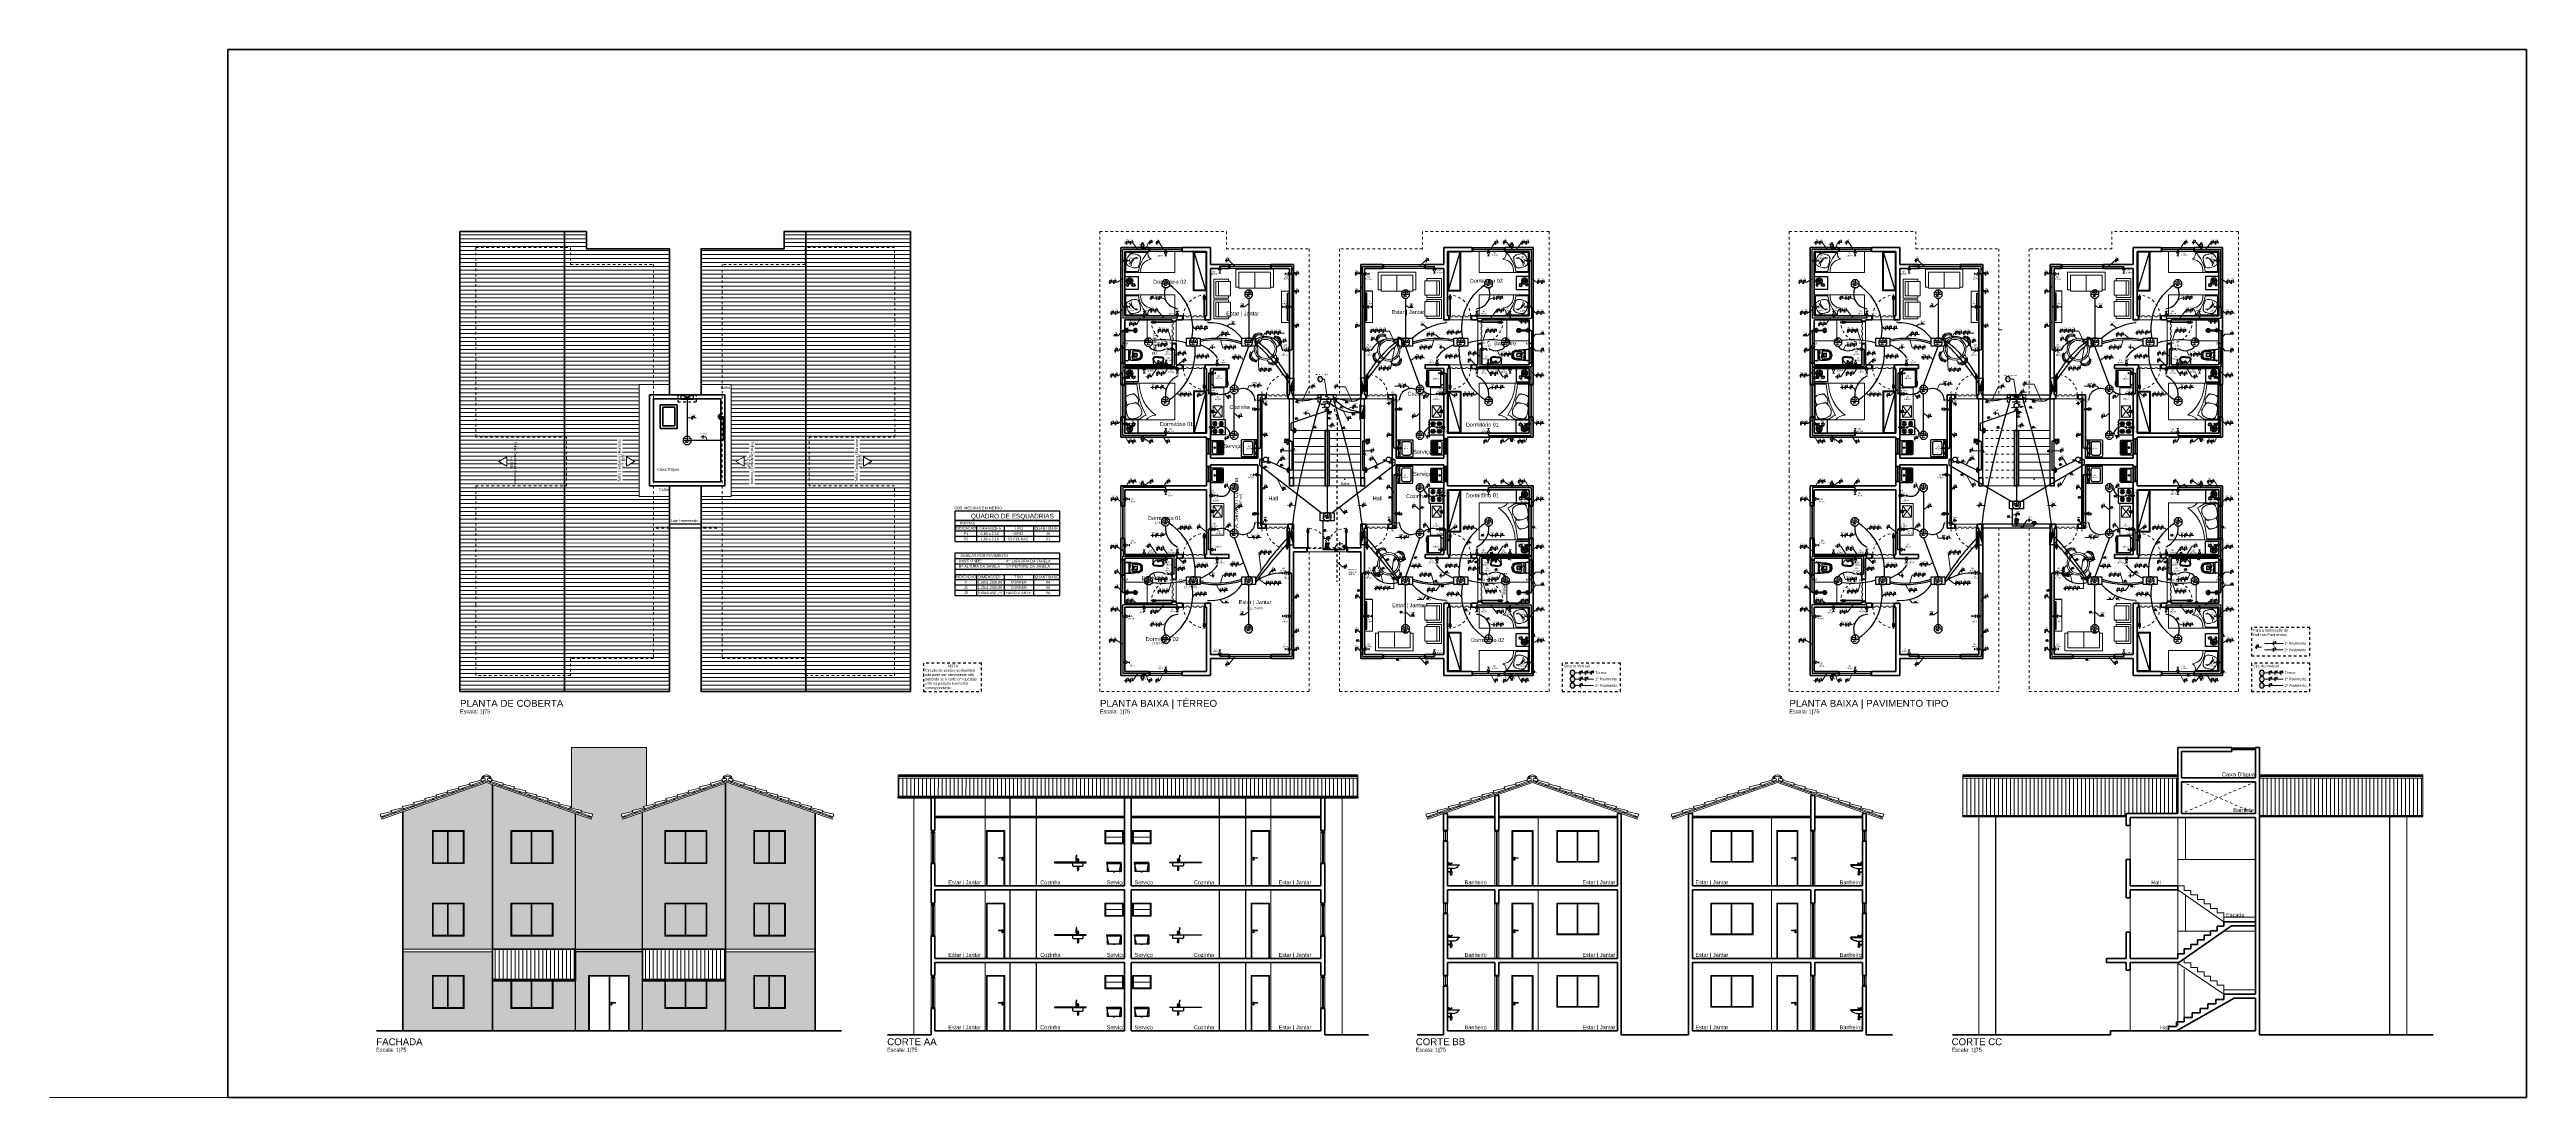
# Model space of a CAD drawing. Header units: inches. Extents: x 179598 to 179981, y 9195975 to 9196075.
# Drawn here: x 179597.9 to 179691.9, y 9196006.6 to 9196046.4 of the extents above; entities that cross this region are included whole.
import ezdxf
from ezdxf.enums import TextEntityAlignment as Align

# ---------------------------------------------------------------- set-up
doc = ezdxf.new("R2010")
doc.units = ezdxf.units.IN
doc.header["$LTSCALE"] = 0.05
doc.header["$MEASUREMENT"] = 0
for name, pattern in [('ACAD_ISO03W100', [30, 12, -18]), ('CONTINU', [0]), ('DASH2', [0.75, 0.5, -0.25]), ('DASHED2', [0.375, 0.25, -0.125]), ('HIDDEN', [0.375, 0.25, -0.125]), ('HIDDEN2', [0.1875, 0.125, -0.0625])]:
    doc.linetypes.add(name, pattern=pattern)
for name, color, linetype, lineweight in [('Comunicação', 170, 'Continuous', 30), ('Eletrodutos', 220, 'Continuous', 25), ('ESQUADRIA', 7, 'Continuous', 5), ('FNT', 30, 'Continuous', 25), ('HACHURA', 7, 'Continuous', 0), ('HASTES', 250, 'Continuous', 25), ('NOTAS', 180, 'Continuous', 25), ('PAREDE', 7, 'Continuous', 50), ('PISO', 7, 'Continuous', 5), ('PROJEÇÃO', 7, 'DASHED2', 0), ('TamanhoEletroduto', 174, 'Continuous', 30), ('TELHADO', 7, 'Continuous', 5)]:
    doc.layers.add(name, color=color, linetype=linetype, lineweight=lineweight)
for name, color, linetype in [('COTA', 250, 'Continuous'), ('Electric', 10, 'Continuous'), ('ILUMINAÇÃO', 3, 'Continuous'), ('LAYOUT', 7, 'CONTINU'), ('LAYOUT_A. MOLHADAS', 7, 'Continuous'), ('PTF', 1, 'Continuous'), ('PTO', 1, 'Continuous'), ('TEP', 40, 'DASH2'), ('TEXTO', 250, 'Continuous')]:
    doc.layers.add(name, color=color, linetype=linetype)
doc.layers.get('COTA').off()
doc.styles.add('Cota', font='arial.ttf')
doc.styles.add('R_140_1-50', font='swissl.ttf', dxfattribs={"height": 0.175})
doc.styles.add('R_140_1-75', font='swissl.ttf', dxfattribs={"height": 0.263})
doc.styles.add('R_60_1-100', font='swissl.ttf', dxfattribs={"height": 0.15})
doc.styles.add('R_80_1-50', font='swissl.ttf', dxfattribs={"height": 0.1})
doc.styles.add('R_80_1-75', font='swissl.ttf', dxfattribs={"height": 0.15})
doc.styles.add('romans', font='romans.shx', dxfattribs={"width": 1.4})
doc.styles.get("Standard").update_dxf_attribs({"font": ''})
doc.styles.get('Standard').set_extended_font_data('txt.shx')
pattern_1 = [(0, (0, 0), (0, 0.15), [])]
pattern_2 = [(90, (-36.26396, -16.83284), (-0.15, 9e-18), [])]

# ---------------------------------------------------------------- blocks, each defined once
blk = doc.blocks.new('PORTA80_PB')
at = {"layer": 'ESQUADRIA'}
for p, q in [((0.004, 0.896), (0, 0.876)), ((0.008, 0.876), (0, 0.876)), ((0.011, 0.896), (0.004, 0.896)), ((0.02, 0.906), (0.013, 0.906)), ((0.02, 0.906), (0.02, 0.776)), ((0.03, 0.896), (0.02, 0.896)), ((0.03, 0.876), (0.02, 0.876)), ((0.055, 0.896), (0.065, 0.896)), ((0.055, 0.876), (0.065, 0.876)), ((0.065, 0.906), (0.065, 0.776)), ((0.065, 0.906), (0.073, 0.906)), ((0.074, 0.896), (0.081, 0.896)), ((0.077, 0.876), (0.085, 0.876)), ((0.081, 0.896), (0.085, 0.876)), ((0.83, 0), (0.03, 0))]:
    blk.add_line(p, q, dxfattribs=at)
for points in [[(0.03, 0.15), (0.055, 0.15), (0.055, 0.95), (0.03, 0.95)], [(0, 0), (0.03, 0), (0.03, 0.15), (0, 0.15)], [(0.04, 0.11), (0.03, 0.11), (0.03, 0.12), (0.04, 0.12)], [(0.82, 0.12), (0.83, 0.12), (0.83, 0.11), (0.82, 0.11)], [(0.83, 0), (0.86, 0), (0.86, 0.15), (0.83, 0.15)]]:
    blk.add_lwpolyline(points, close=True, dxfattribs=at)
at = {"layer": 'ESQUADRIA', "linetype": 'HIDDEN2'}
blk.add_lwpolyline([(0.03, 0.12), (0.83, 0.12), (0.83, 0.15), (0.03, 0.15)], close=True, dxfattribs=at)
at = {"layer": 'ESQUADRIA', "linetype": 'HIDDEN', "ltscale": 0.4}
blk.add_arc((-0.015, 0.105), 0.847, 3.07158, 86.92842, dxfattribs=at)
at = {"layer": 'ESQUADRIA'}
for centre, radius, start, end in [((0.433, 0.826), 0.428, 169.26017, 186.65508), ((0.014, 0.777), 0.00614, 187.18725, 352.0859), ((0.071, 0.777), 0.00614, 187.9141, 352.81275), ((-0.348, 0.826), 0.428, 353.34492, 10.73983)]:
    blk.add_arc(centre, radius, start, end, dxfattribs=at)
blk = doc.blocks.new('A$C4EAF2C15')
at = {"layer": 'ESQUADRIA'}
for points in [[(0.15, 1.2), (0.15, 1.17), (0, 1.17), (0, 1.2)], [(0.15, 0.03), (0.15, 1.17), (0, 1.17), (0, 0.03)], [(0.092, 1.17), (0.092, 0.03), (0.062, 0.03), (0.062, 1.17)], [(0.15, 0.03), (0.15, 0), (0, 0), (0, 0.03)]]:
    blk.add_lwpolyline(points, close=True, dxfattribs=at)
blk = doc.blocks.new('A$C4C83112E')
at = {"layer": 'ESQUADRIA'}
for points in [[(0.03, 0), (0, 0), (0, 0.15), (0.03, 0.15)], [(0.03, 0), (1.57, 0), (1.57, 0.15), (0.03, 0.15)], [(1.57, 0.058), (0.03, 0.058), (0.03, 0.088), (1.57, 0.088)], [(1.6, 0), (1.57, 0), (1.57, 0.15), (1.6, 0.15)]]:
    blk.add_lwpolyline(points, close=True, dxfattribs=at)
blk = doc.blocks.new('A$C44EB09CF')
at = {"layer": 'ESQUADRIA'}
for points in [[(0, 0), (0.03, 0), (0.03, 0.15), (0, 0.15)], [(0.57, 0), (0.03, 0), (0.03, 0.15), (0.57, 0.15)], [(0.03, 0.058), (0.57, 0.058), (0.57, 0.088), (0.03, 0.088)], [(0.57, 0), (0.6, 0), (0.6, 0.15), (0.57, 0.15)]]:
    blk.add_lwpolyline(points, close=True, dxfattribs=at)
blk = doc.blocks.new('maquina_lavar')
at = {"layer": 'LAYOUT_A. MOLHADAS'}
for p, q in [((0, 0.297), (0, -0.297)), ((0.635, 0.323), (0.025, 0.323)), ((0.07, 0.207), (0.07, -0.208)), ((0.375, 0.257), (0.12, 0.257)), ((0.425, 0.207), (0.425, -0.208)), ((0.495, 0.323), (0.495, -0.323)), ((0.565, 0.323), (0.565, -0.323)), ((0.635, 0.323), (0.635, -0.323)), ((0.635, -0.323), (0.025, -0.323)), ((0.375, -0.258), (0.12, -0.258))]:
    blk.add_line(p, q, dxfattribs=at)
for points in [[(0.531, 0.258, 0.158104), (0.528, 0.256, 0.106506), (0.524, 0.253, 0.071806), (0.522, 0.247, 0.05817), (0.521, 0.241, 0.05817), (0.522, 0.234, 0.071806), (0.524, 0.229, 0.106506), (0.528, 0.225, 0.158104), (0.531, 0.224, 0.158104), (0.534, 0.225, 0.106506), (0.538, 0.229, 0.071806), (0.54, 0.234, 0.05817), (0.541, 0.241, 0.05817), (0.54, 0.247, 0.071806), (0.538, 0.253, 0.106506), (0.534, 0.256, 0.158104)], [(0.531, 0.192, 0.158104), (0.528, 0.191, 0.106506), (0.524, 0.187, 0.071806), (0.522, 0.182, 0.05817), (0.521, 0.175, 0.05817), (0.522, 0.168, 0.071806), (0.524, 0.163, 0.106506), (0.528, 0.159, 0.158104), (0.531, 0.158, 0.158104), (0.534, 0.159, 0.106506), (0.538, 0.163, 0.071806), (0.54, 0.168, 0.05817), (0.541, 0.175, 0.05817), (0.54, 0.182, 0.071806), (0.538, 0.187, 0.106506), (0.534, 0.191, 0.158104)], [(0.529, -0.159, 0.132138), (0.52, -0.161, 0.106661), (0.512, -0.169, 0.083339), (0.506, -0.179, 0.072039), (0.504, -0.193, 0.072039), (0.506, -0.206, 0.083339), (0.512, -0.217, 0.106661), (0.52, -0.224, 0.132138), (0.529, -0.227, 0.132138), (0.538, -0.224, 0.106661), (0.546, -0.217, 0.083339), (0.551, -0.206, 0.072039), (0.553, -0.193, 0.072039), (0.551, -0.179, 0.083339), (0.546, -0.169, 0.106661), (0.538, -0.161, 0.132138)]]:
    blk.add_lwpolyline(points, format="xyb", close=True, dxfattribs=at)
for centre, radius, start, end in [((0.025, 0.297), 0.025, 90, 180), ((0.12, 0.207), 0.05, 90, 180), ((0.375, 0.207), 0.05, 0, 90), ((0.025, -0.297), 0.025, 180, 270), ((0.12, -0.208), 0.05, 180, 270), ((0.375, -0.208), 0.05, 270, 0)]:
    blk.add_arc(centre, radius, start, end, dxfattribs=at)
blk = doc.blocks.new('A$C12630BB8')
for p, q in [((0.041, 0.112), (0.041, 0.41)), ((0.464, 0.455), (0.086, 0.455)), ((0.086, 0.067), (0.464, 0.067)), ((0.509, 0.112), (0.509, 0.41))]:
    blk.add_line(p, q)
blk.add_lwpolyline([(0, 0), (0, 0.446, -0.414214), (0.045, 0.49), (0.505, 0.49, -0.414214), (0.55, 0.446), (0.55, 0)], format="xyb", close=True)
for points in [[(0.041, 0.394), (0.509, 0.394)], [(0.041, 0.367), (0.509, 0.367)], [(0.041, 0.341), (0.509, 0.341)], [(0.041, 0.315), (0.509, 0.315)], [(0.041, 0.301), (0.509, 0.301)], [(0.041, 0.288), (0.509, 0.288)], [(0.041, 0.275), (0.509, 0.275)], [(0.041, 0.262), (0.509, 0.262)], [(0.041, 0.248), (0.509, 0.248)], [(0.041, 0.235), (0.509, 0.235)], [(0.042, 0.42), (0.508, 0.42)]]:
    blk.add_lwpolyline(points)
for radius in [0.0325, 0.0226]:
    blk.add_circle((0.277, 0.155), radius)
for centre, start, end in [((0.086, 0.41), 90, 180), ((0.086, 0.112), 180, 270), ((0.464, 0.41), 0, 90), ((0.464, 0.112), 270, 0)]:
    blk.add_arc(centre, 0.0446, start, end)
blk = doc.blocks.new('A$C7E1C57F4')
at = {"layer": 'LAYOUT_A. MOLHADAS'}
for p, q in [((0.067, 0.562), (0, 0.562)), ((0, 0.562), (0, 0.09)), ((0, 0.09), (0.01, 0.09)), ((0.01, 0.07), (0, 0.07)), ((0, 0.07), (0, 0.022)), ((0, 0.022), (0.067, 0.022)), ((0.62, 0.09), (0.01, 0.09)), ((0.01, 0.09), (0.01, 0.07)), ((0.01, 0.07), (0.62, 0.07)), ((0.117, 0.652), (0.067, 0.602)), ((0.067, 0.602), (0.067, 0.562)), ((0.067, 0.562), (0.562, 0.562)), ((0.067, 0.022), (0.202, 0.022)), ((0.067, 0.022), (0.067, 0)), ((0.512, 0.652), (0.117, 0.652)), ((0.202, 0), (0.202, 0.022)), ((0.202, 0.022), (0.63, 0.022)), ((0.562, 0.602), (0.512, 0.652)), ((0.562, 0.562), (0.562, 0.602)), ((0.63, 0.562), (0.562, 0.562)), ((0.62, 0.07), (0.62, 0.09)), ((0.62, 0.09), (0.63, 0.09)), ((0.63, 0.07), (0.62, 0.07)), ((0.63, 0.09), (0.63, 0.562)), ((0.63, 0.022), (0.63, 0.07)), ((0.067, 0), (0.202, 0))]:
    blk.add_line(p, q, dxfattribs=at)
blk = doc.blocks.new('A$C4DAD441B')
at = {"layer": 'LAYOUT_A. MOLHADAS', "lineweight": 0}
for p, q in [((0, 0.408), (0, 0.017)), ((0.323, 0.425), (0.017, 0.425)), ((0.017, 0), (0.323, 0)), ((0.142, 0.249), (0.025, 0.4)), ((0.142, 0.176), (0.026, 0.026)), ((0.314, 0.4), (0.198, 0.249)), ((0.315, 0.026), (0.198, 0.176)), ((0.22, 0.249), (0.226, 0.249)), ((0.22, 0.239), (0.226, 0.239)), ((0.226, 0.249), (0.384, 0.249)), ((0.384, 0.239), (0.226, 0.239)), ((0.32, 0.214), (0.369, 0.21)), ((0.369, 0.169), (0.32, 0.164)), ((0.34, 0.249), (0.34, 0.408)), ((0.34, 0.213), (0.34, 0.239)), ((0.34, 0.017), (0.34, 0.166)), ((0.375, 0.209), (0.369, 0.21)), ((0.375, 0.169), (0.369, 0.169)), ((0.375, 0.209), (0.379, 0.208)), ((0.379, 0.171), (0.375, 0.169)), ((0.379, 0.208), (0.382, 0.203)), ((0.382, 0.175), (0.379, 0.171)), ((0.389, 0.173), (0.38, 0.173)), ((0.382, 0.203), (0.384, 0.197)), ((0.384, 0.181), (0.382, 0.175)), ((0.397, 0.249), (0.384, 0.249)), ((0.397, 0.239), (0.384, 0.239)), ((0.384, 0.197), (0.385, 0.189)), ((0.385, 0.189), (0.384, 0.181)), ((0.388, 0.223), (0.388, 0.233)), ((0.388, 0.216), (0.388, 0.223)), ((0.408, 0.235), (0.408, 0.223)), ((0.408, 0.223), (0.408, 0.205))]:
    blk.add_line(p, q, dxfattribs=at)
for radius in [0.0226, 0.0138]:
    blk.add_circle((0.17, 0.213), radius, dxfattribs=at)
for centre, radius, start, end in [((0.017, 0.408), 0.017, 90.00674, 180.00674), ((0.017, 0.017), 0.017, 180.00674, 270.00674), ((0.22, 0.244), 0.00738, 42.66263, 317.35084), ((0.22, 0.244), 0.005, 90.00026, 270.01321), ((0.342, 0.189), 0.039, 155.08804, 204.92543), ((0.32, 0.199), 0.015, 89.84951, 153.00391), ((0.32, 0.18), 0.0153, 205.49512, 268.52656), ((0.32, 0.198), 0.0164, 29.86467, 88.62792), ((0.319, 0.181), 0.0173, 283.13217, 329.34132), ((0.323, 0.408), 0.017, 0.00674, 90.00674), ((0.323, 0.017), 0.017, 270.00673, 0.00673), ((0.303, 0.19), 0.035, 331.08948, 27.88281), ((0.397, 0.189), 0.0349, 105.54406, 144.00547), ((0.397, 0.189), 0.0349, 216.17721, 72.2635), ((0.378, 0.216), 0.01, 282.83522, 0.00674), ((0.397, 0.244), 0.0145, 317.20607, 159.84573), ((0.397, 0.244), 0.0145, 200.16775, 229.84738), ((0.397, 0.244), 0.0145, 229.84737, 317.20607), ((0.397, 0.189), 0.0189, 242.74347, 55.74429), ((0.397, 0.244), 0.005, 270.01046, 90.00301)]:
    blk.add_arc(centre, radius, start, end, dxfattribs=at)
blk = doc.blocks.new('A$C4ABB454C')
at = {"layer": 'LAYOUT_A. MOLHADAS', "lineweight": 0}
blk.add_lwpolyline([(0.55, 1.2), (0.05, 1.2), (0.05, 0), (0.55, 0)], close=True, dxfattribs=at)
at = {"layer": 'PISO', "color": 1}
blk.add_blockref('A$C4DAD441B', (0.111, 0.682), dxfattribs=at)
blk = doc.blocks.new('A$C73877B83')
at = {"layer": 'LAYOUT'}
for p, q in [((0.171, 0.063), (0.171, 0.165)), ((0.275, 0.243), (0.187, 0.192))]:
    blk.add_line(p, q, dxfattribs=at)
for points in [[(0.5, 0), (0, 0), (0, 0.5), (0.5, 0.5)], [(0.286, 0.1), (0.33, 0.053), (0.375, 0.096), (0.331, 0.143)]]:
    blk.add_lwpolyline(points, close=True, dxfattribs=at)
for centre, radius in [((0.171, 0.183), 0.12), ((0.171, 0.183), 0.114), ((0.171, 0.183), 0.0646), ((0.171, 0.183), 0.0184), ((0.327, 0.327), 0.059), ((0.327, 0.327), 0.043)]:
    blk.add_circle(centre, radius, dxfattribs=at)
blk = doc.blocks.new('A$C39A72CA2')
at = {"layer": 'ESQUADRIA'}
for points in [[(0, 0), (0.03, 0), (0.03, 0.15), (0, 0.15)], [(1.22, 0), (0.03, 0), (0.03, 0.15), (1.22, 0.15)], [(0.03, 0.058), (1.22, 0.058), (1.22, 0.088), (0.03, 0.088)], [(1.22, 0), (1.25, 0), (1.25, 0.15), (1.22, 0.15)]]:
    blk.add_lwpolyline(points, close=True, dxfattribs=at)
blk = doc.blocks.new('A$C786F5E89')
at = {"layer": 'LAYOUT', "lineweight": 20}
for p, q in [((0.04, 1.86), (0.04, 1.032)), ((0.76, 1.86), (0.04, 1.86)), ((0.76, 1.393), (0.76, 1.86))]:
    blk.add_line(p, q, dxfattribs=at)
blk.add_lwpolyline([(0.8, 1.9), (0, 1.9), (0, 0), (0.8, 0)], close=True, dxfattribs=at)
for points in [[(0.056, 1.621, -0.050543), (0.118, 1.708, -0.064376), (0.181, 1.763, -0.03352), (0.264, 1.811, -0.039598), (0.339, 1.841, -0.109626), (0.414, 1.847, -0.0754), (0.518, 1.817)], [(0.092, 1.712, 0.034352), (0.089, 1.61, 0.04249), (0.1, 1.528, 0.015911), (0.117, 1.457, 0.020937), (0.135, 1.403, 0.121269), (0.173, 1.348, 0.080025), (0.259, 1.293)], [(0.609, 1.408, -0.033461), (0.514, 1.359, -0.04596), (0.44, 1.335, -0.01901), (0.342, 1.317, -0.025886), (0.269, 1.31, -0.088683), (0.213, 1.317, -0.020726), (0.178, 1.33)], [(0.222, 1.46, -0.040593), (0.263, 1.524, -0.055645), (0.3, 1.564, -0.015363), (0.335, 1.591, -0.01263), (0.378, 1.622, -0.082628), (0.447, 1.653, -0.061291), (0.547, 1.668)], [(0.261, 1.401, -0.103492), (0.27, 1.53, -0.14369), (0.32, 1.609, -0.007817), (0.364, 1.647, -0.010698), (0.398, 1.674, -0.020146), (0.437, 1.701, -0.015912), (0.489, 1.732)], [(0.473, 1.846, -0.057152), (0.551, 1.763, -0.075208), (0.591, 1.687, -0.030275), (0.617, 1.599, -0.036967), (0.628, 1.524, -0.089016), (0.621, 1.457, -0.061822), (0.582, 1.369)]]:
    blk.add_lwpolyline(points, format="xyb", dxfattribs=at)
for centre, radius, start, end in [((1.063, -0.127), 1.549, 99.78806, 133.34204), ((0.1, 0.8), 0.224, 26.56505, 116.56505), ((0.741, 0.862), 0.442, 82.30103, 175.01858)]:
    blk.add_arc(centre, radius, start, end, dxfattribs=at)
blk = doc.blocks.new('A$C161E2D06')
at = {"layer": 'LAYOUT'}
blk.add_line((0.03, 1.47), (0.47, 0.03), dxfattribs=at)
for points in [[(0, 1.5), (0.5, 1.5), (0.5, 0), (0, 0)], [(0.03, 1.47), (0.47, 1.47), (0.47, 0.03), (0.03, 0.03)]]:
    blk.add_lwpolyline(points, close=True, dxfattribs=at)
blk = doc.blocks.new('A$C732F4725')
at = {"layer": 'LAYOUT'}
blk.add_line((0.03, 1.57), (0.47, 0.03), dxfattribs=at)
for points in [[(0, 1.6), (0.5, 1.6), (0.5, 0), (0, 0)], [(0.03, 1.57), (0.47, 1.57), (0.47, 0.03), (0.03, 0.03)]]:
    blk.add_lwpolyline(points, close=True, dxfattribs=at)
blk = doc.blocks.new('camacasal1')
at = {"layer": 'LAYOUT', "lineweight": 20}
for p, q in [((0.1, 0), (0.1, 1.4)), ((0.1, 1.4), (2, 1.4)), ((1.548, 1.364), (1.964, 1.364)), ((1.964, 1.364), (1.964, 0.849)), ((2, 1.4), (2, 0)), ((2, 0), (0.1, 0)), ((1.964, 0.036), (1.429, 0.036)), ((1.964, 0.792), (1.964, 0.036))]:
    blk.add_line(p, q, dxfattribs=at)
for points in [[(1.685, 1.01, 0.050543), (1.608, 0.954, 0.064376), (1.558, 0.898, 0.03352), (1.515, 0.823, 0.039598), (1.487, 0.755, 0.109626), (1.482, 0.688, 0.0754), (1.509, 0.594)], [(1.604, 0.978, -0.034352), (1.695, 0.98, -0.04249), (1.769, 0.971, -0.015911), (1.833, 0.955, -0.020937), (1.881, 0.939, -0.121269), (1.931, 0.905, -0.080025), (1.981, 0.828)], [(1.609, 0.681, 0.050543), (1.513, 0.613, 0.064376), (1.452, 0.543, 0.03352), (1.398, 0.451, 0.039598), (1.365, 0.368, 0.109626), (1.358, 0.285, 0.0754), (1.392, 0.169)], [(1.36, 0.218, 0.057152), (1.451, 0.132, 0.075208), (1.536, 0.087, 0.030275), (1.634, 0.059, 0.036967), (1.717, 0.047, 0.089016), (1.791, 0.055, 0.061822), (1.889, 0.098)], [(1.483, 0.634, 0.020037), (1.507, 0.608, 0.075208)], [(1.508, 0.642, -0.034352), (1.621, 0.645, -0.04249), (1.713, 0.634, -0.015911), (1.792, 0.614, -0.020937), (1.851, 0.595, -0.121269), (1.913, 0.552, -0.080025), (1.973, 0.457)], [(1.845, 0.068, 0.033461), (1.9, 0.174, 0.04596), (1.927, 0.256, 0.01901), (1.947, 0.365, 0.025886), (1.955, 0.446, 0.088683), (1.947, 0.508, 0.020726), (1.933, 0.546)], [(1.904, 0.561, 0.014129), (1.921, 0.598, 0.04596), (1.943, 0.664, 0.01901), (1.959, 0.753, 0.025886), (1.966, 0.819, 0.088683), (1.959, 0.869, 0.020726), (1.948, 0.9)]]:
    blk.add_lwpolyline(points, format="xyb", dxfattribs=at)
for centre, radius, start, end in [((-0.081, 1.423), 1.542, 306.24325, 359.13368), ((-1.191, 1.546), 2.745, 330.16037, 356.95887), ((0.83, -0.27), 0.45, 36.8699, 90), ((1.055, -0.315), 0.513, 37.87498, 74.74488)]:
    blk.add_arc(centre, radius, start, end, dxfattribs=at)
blk = doc.blocks.new('JANELA 0.50')
at = {"layer": 'ESQUADRIA'}
for points in [[(0, 0), (0.03, 0), (0.03, 0.15), (0, 0.15)], [(0.57, 0), (0.03, 0), (0.03, 0.15), (0.57, 0.15)], [(0.03, 0.058), (0.57, 0.058), (0.57, 0.088), (0.03, 0.088)], [(0.57, 0), (0.6, 0), (0.6, 0.15), (0.57, 0.15)]]:
    blk.add_lwpolyline(points, close=True, dxfattribs=at)
blk = doc.blocks.new('A$C249D7A9F')
at = {"layer": 'LAYOUT_A. MOLHADAS'}
for p, q in [((0, 0.019), (0, 0.551)), ((0, 0.551), (0.573, 0.551)), ((0, 0.019), (0.573, 0.019)), ((0.068, 0.015), (0.068, 0.017)), ((0.068, 0.017), (0.121, 0.017)), ((0.068, 0.015), (0.121, 0.015)), ((0.134, 0.416), (0.084, 0.466)), ((0.134, 0.39), (0.084, 0.339)), ((0.085, 0.017), (0.085, 0.019)), ((0.134, 0.174), (0.086, 0.222)), ((0.135, 0.148), (0.086, 0.098)), ((0.105, 0.017), (0.105, 0.019)), ((0.121, 0.015), (0.121, 0.017)), ((0.211, 0.466), (0.16, 0.416)), ((0.211, 0.339), (0.16, 0.39)), ((0.213, 0.095), (0.16, 0.148)), ((0.213, 0.225), (0.161, 0.173)), ((0.165, 0.017), (0.218, 0.017)), ((0.165, 0.015), (0.165, 0.017)), ((0.165, 0.015), (0.218, 0.015)), ((0.181, 0.017), (0.181, 0.019)), ((0.201, 0.017), (0.201, 0.019)), ((0.218, 0.015), (0.218, 0.017)), ((0.261, 0.017), (0.314, 0.017)), ((0.261, 0.015), (0.261, 0.017)), ((0.261, 0.015), (0.314, 0.015)), ((0.278, 0.017), (0.278, 0.019)), ((0.298, 0.017), (0.298, 0.019)), ((0.314, 0.015), (0.314, 0.017)), ((0.357, 0.015), (0.357, 0.017)), ((0.357, 0.017), (0.41, 0.017)), ((0.357, 0.015), (0.41, 0.015)), ((0.419, 0.416), (0.368, 0.466)), ((0.419, 0.389), (0.368, 0.339)), ((0.419, 0.174), (0.368, 0.225)), ((0.419, 0.148), (0.368, 0.097)), ((0.374, 0.017), (0.374, 0.019)), ((0.394, 0.017), (0.394, 0.019)), ((0.41, 0.015), (0.41, 0.017)), ((0.496, 0.466), (0.445, 0.415)), ((0.496, 0.339), (0.445, 0.39)), ((0.496, 0.225), (0.445, 0.174)), ((0.496, 0.097), (0.445, 0.148)), ((0.452, 0.015), (0.452, 0.017)), ((0.452, 0.017), (0.504, 0.017)), ((0.452, 0.015), (0.504, 0.015)), ((0.468, 0.017), (0.468, 0.019)), ((0.488, 0.017), (0.488, 0.019)), ((0.504, 0.015), (0.504, 0.017)), ((0.573, 0.019), (0.573, 0.551))]:
    blk.add_line(p, q, dxfattribs=at)
for centre, radius in [((0.147, 0.403), 0.0783), ((0.147, 0.162), 0.0783), ((0.147, 0.403), 0.0483), ((0.147, 0.162), 0.0483), ((0.147, 0.403), 0.0183), ((0.147, 0.162), 0.0183), ((0.432, 0.403), 0.0783), ((0.432, 0.162), 0.0783), ((0.432, 0.403), 0.0483), ((0.432, 0.162), 0.0483), ((0.432, 0.403), 0.0183), ((0.432, 0.162), 0.0183)]:
    blk.add_circle(centre, radius, dxfattribs=at)
for centre, radius, start, end in [((0.095, 0.015), 0.0214, 179.77732, 222.19147), ((0.094, -0.009), 0.0182, 30.07184, 146.86423), ((0.095, 0.015), 0.0214, 314.74459, 0.22268), ((0.191, 0.015), 0.0214, 179.77732, 222.19147), ((0.191, -0.009), 0.0182, 30.07184, 146.86423), ((0.191, 0.015), 0.0214, 314.74459, 0.22268), ((0.288, 0.015), 0.0214, 179.77732, 222.19147), ((0.287, -0.009), 0.0182, 30.07184, 146.86423), ((0.288, 0.015), 0.0214, 314.74459, 0.22268), ((0.384, 0.015), 0.0214, 179.77732, 222.19147), ((0.383, -0.009), 0.0182, 30.07184, 146.86423), ((0.384, 0.015), 0.0214, 314.74459, 0.22268), ((0.478, 0.015), 0.0214, 179.77732, 222.19147), ((0.477, -0.009), 0.0182, 30.07184, 146.86423), ((0.478, 0.015), 0.0214, 314.74459, 0.22268)]:
    blk.add_arc(centre, radius, start, end, dxfattribs=at)
blk = doc.blocks.new('A$C71760755')
at = {"layer": 'LAYOUT', "lineweight": 20}
for p, q in [((0, 0.05), (0, 0.88)), ((0, 0.88), (1.76, 0.88)), ((0.14, 0.05), (0, 0.05)), ((0.14, 0), (0.14, 0.74)), ((0.14, 0.74), (1.62, 0.74)), ((0.88, 0.74), (0.88, 0)), ((1.62, 0.74), (1.62, 0)), ((1.62, 0.05), (1.76, 0.05)), ((1.76, 0.88), (1.76, 0.05)), ((0.14, 0), (1.62, 0))]:
    blk.add_line(p, q, dxfattribs=at)
blk = doc.blocks.new('A$C62A36329')
at = {"layer": 'LAYOUT', "lineweight": 20}
for p, q in [((0, 0.8), (0, 0.1)), ((0.9, 0.8), (0, 0.8)), ((0, 0.1), (0.1, 0.1)), ((0.1, 0.1), (0.1, 0.7)), ((0.1, 0.7), (0.79, 0.7)), ((0.1, 0.57), (0.79, 0.57)), ((0.1, 0), (0.1, 0.1)), ((0.79, 0), (0.1, 0)), ((0.79, 0.7), (0.79, 0.1)), ((0.79, 0.1), (0.79, 0)), ((0.79, 0.1), (0.9, 0.1)), ((0.9, 0.1), (0.9, 0.8))]:
    blk.add_line(p, q, dxfattribs=at)
blk = doc.blocks.new('01lavl91')
at = {"layer": 'LAYOUT_A. MOLHADAS', "linetype": 'Continuous'}
for p, q in [((-0.085, -0.069), (0.086, -0.069)), ((0.125, -0.036), (0.064, -0.107)), ((0.064, -0.107), (0.075, -0.114)), ((0.075, -0.114), (0.15, -0.057))]:
    blk.add_line(p, q, dxfattribs=at)
for points in [[(-0.2, -0.239), (-0.18, -0.009), (0.18, -0.009), (0.2, -0.239)], [(0, -0.299), (-0.048, -0.298), (-0.099, -0.294), (-0.134, -0.29), (-0.161, -0.282), (-0.179, -0.271), (-0.191, -0.256), (-0.2, -0.239)], [(-0.177, -0.228), (-0.176, -0.201), (-0.165, -0.161), (-0.153, -0.141), (-0.132, -0.112), (-0.119, -0.099), (-0.106, -0.086), (-0.093, -0.074), (-0.085, -0.069)], [(0.002, -0.274), (-0.046, -0.272), (-0.098, -0.269), (-0.114, -0.267), (-0.129, -0.265), (-0.138, -0.263), (-0.151, -0.259), (-0.159, -0.255), (-0.163, -0.252), (-0.165, -0.25), (-0.17, -0.242), (-0.174, -0.237), (-0.177, -0.228)], [(-0.002, -0.274), (0.047, -0.272), (0.098, -0.269), (0.115, -0.267), (0.13, -0.265), (0.139, -0.263), (0.152, -0.259), (0.159, -0.255), (0.164, -0.252), (0.165, -0.25), (0.171, -0.242), (0.174, -0.237), (0.178, -0.228)], [(0, -0.299), (0.048, -0.298), (0.1, -0.294), (0.135, -0.29), (0.162, -0.282), (0.18, -0.271), (0.192, -0.256), (0.2, -0.239)], [(0.094, -0.074), (0.086, -0.069)], [(0.178, -0.228), (0.176, -0.201), (0.166, -0.161), (0.153, -0.141), (0.132, -0.112), (0.119, -0.099), (0.109, -0.088)]]:
    blk.add_lwpolyline(points, dxfattribs=at)
for centre, radius in [((0.001, -0.122), 0.0316), ((0.001, -0.122), 0.02), ((0.14, -0.044), 0.0164)]:
    blk.add_circle(centre, radius, dxfattribs=at)
blk = doc.blocks.new('chuve')
at = {"layer": 'LAYOUT_A. MOLHADAS', "ltscale": 0.05}
for p, q in [((0, 0.026), (0.399, 0.026)), ((0.399, 0), (0, 0)), ((0.399, 0.026), (0.399, 0))]:
    blk.add_line(p, q, dxfattribs=at)
for radius, start, end in [(0.076, 189.93583, 170.06417), (0.0459, 196.60149, 163.39851)]:
    blk.add_arc((0.399, 0.013), radius, start, end, dxfattribs=at)
blk = doc.blocks.new('VASOSAN2')
at = {"layer": 'LAYOUT_A. MOLHADAS'}
for p, q in [((-0.213, 0), (0.173, 0)), ((-0.013, 0), (0.013, 0)), ((-0.239, -0.08), (-0.239, -0.099)), ((-0.234, -0.104), (-0.234, -0.075)), ((-0.225, -0.075), (-0.234, -0.075)), ((-0.225, -0.104), (-0.234, -0.104)), ((-0.225, -0.012), (-0.225, -0.075)), ((-0.225, -0.075), (-0.225, -0.104)), ((-0.225, -0.104), (-0.225, -0.11)), ((-0.22, -0.239), (-0.22, -0.129)), ((-0.185, -0.15), (0.145, -0.15)), ((-0.134, -0.19), (-0.028, -0.19)), ((-0.131, -0.29), (-0.028, -0.29)), ((-0.091, -0.323), (-0.091, -0.452)), ((0.043, -0.313), (-0.084, -0.313)), ((-0.067, -0.335), (-0.028, -0.335)), ((-0.028, -0.6), (-0.053, -0.6)), ((-0.028, -0.64), (-0.053, -0.64)), ((-0.028, -0.66), (-0.053, -0.66)), ((-0.013, -0.19), (-0.028, -0.19)), ((-0.013, -0.29), (-0.028, -0.29)), ((-0.013, -0.335), (-0.028, -0.335)), ((-0.013, -0.469), (-0.028, -0.469)), ((-0.013, -0.6), (-0.028, -0.6)), ((-0.013, -0.64), (-0.028, -0.64)), ((-0.013, -0.66), (-0.028, -0.66)), ((0.093, -0.19), (-0.013, -0.19)), ((0.091, -0.29), (-0.013, -0.29)), ((0.027, -0.335), (-0.013, -0.335)), ((-0.013, -0.6), (0.013, -0.6)), ((-0.013, -0.64), (0.013, -0.64)), ((-0.013, -0.66), (0.013, -0.66)), ((0.051, -0.323), (0.051, -0.452)), ((0.18, -0.129), (0.18, -0.239)), ((0.185, -0.012), (0.185, -0.11))]:
    blk.add_line(p, q, dxfattribs=at)
for centre, radius, start, end in [((-0.234, -0.08), 0.005, 90, 180), ((-0.234, -0.099), 0.005, 180, 270), ((-0.213, -0.012), 0.012, 90, 180), ((-0.185, -0.11), 0.04, 180, 208.95502), ((-0.185, -0.11), 0.04, 208.95502, 270), ((2.049, -0.239), 2.269, 180, 187.34371), ((-0.134, -0.27), 0.08, 90, 181.85575), ((1.802, -0.207), 2.016, 181.85575, 189.04981), ((-0.053, -0.51), 0.15, 187.34371, 270), ((-0.047, -0.494), 0.146, 191.98726, 267.65022), ((-0.131, -0.33), 0.04, 90, 183.63335), ((1.802, -0.207), 1.976, 183.63335, 189.04981), ((-0.047, -0.494), 0.106, 191.98726, 267.65022), ((-0.103, -0.217), 0.00838, 127.36539, 151.52249), ((-0.105, -0.216), 0.00607, 151.52249, 180), ((-0.105, -0.216), 0.00607, 180, 208.47751), ((-0.103, -0.215), 0.00838, 208.47751, 232.63461), ((-0.102, -0.218), 0.0106, 107.55185, 127.36539), ((-0.102, -0.213), 0.0106, 232.63461, 252.44815), ((-0.101, -0.221), 0.0134, 90, 107.55185), ((-0.101, -0.21), 0.0134, 252.44815, 270), ((-0.101, -0.221), 0.0134, 72.44815, 90), ((-0.101, -0.21), 0.0134, 270, 287.55185), ((-0.1, -0.218), 0.0106, 52.63461, 72.44815), ((-0.1, -0.213), 0.0106, 287.55185, 307.36539), ((-0.099, -0.217), 0.00838, 28.47751, 52.63461), ((-0.099, -0.215), 0.00838, 307.36539, 331.52249), ((-0.097, -0.216), 0.00607, 360, 28.47751), ((-0.097, -0.216), 0.00607, 331.52249, 0), ((-0.081, -0.323), 0.01, 105.83121, 180), ((-0.081, -0.452), 0.01, 180, 251.47795), ((-0.036, -0.319), 0.15, 251.47795, 273.33807), ((-0.377, -0.37), 0.312, 342.68456, 6.46273), ((-0.004, -0.319), 0.15, 266.66193, 288.52205), ((0.007, -0.494), 0.106, 272.34978, 348.01274), ((0.007, -0.494), 0.146, 272.34978, 348.01274), ((0.013, -0.51), 0.15, 270, 352.65629), ((0.337, -0.37), 0.312, 173.53727, 197.31544), ((0.041, -0.323), 0.01, 0, 74.16879), ((0.041, -0.452), 0.01, 288.52205, 0), ((0.059, -0.217), 0.00838, 127.36539, 151.52249), ((0.057, -0.216), 0.00607, 151.52249, 180), ((0.057, -0.216), 0.00607, 180, 208.47751), ((0.059, -0.215), 0.00838, 208.47751, 232.63461), ((0.06, -0.218), 0.0106, 107.55185, 127.36539), ((0.06, -0.213), 0.0106, 232.63461, 252.44815), ((0.061, -0.221), 0.0134, 90, 107.55185), ((0.061, -0.21), 0.0134, 252.44815, 270), ((0.061, -0.221), 0.0134, 72.44815, 90), ((0.061, -0.21), 0.0134, 270, 287.55185), ((0.062, -0.218), 0.0106, 52.63461, 72.44815), ((0.062, -0.213), 0.0106, 287.55185, 307.36539), ((0.063, -0.217), 0.00838, 28.47751, 52.63461), ((0.063, -0.215), 0.00838, 307.36539, 331.52249), ((0.065, -0.216), 0.00607, 360, 28.47751), ((0.065, -0.216), 0.00607, 331.52249, 0), ((0.091, -0.33), 0.04, 356.36665, 90), ((0.093, -0.27), 0.08, 358.14425, 90), ((-1.842, -0.207), 1.976, 350.95019, 356.36665), ((0.145, -0.11), 0.04, 270, 331.04498), ((-1.842, -0.207), 2.016, 350.95019, 358.14425), ((-2.089, -0.239), 2.269, 352.65629, 0), ((0.173, -0.012), 0.012, 0, 90), ((0.145, -0.11), 0.04, 331.04498, 0)]:
    blk.add_arc(centre, radius, start, end, dxfattribs=at)
blk = doc.blocks.new('A$C029C5CC4')
at = {"layer": 'ESQUADRIA'}
for p, q in [((0, 0.097), (0, 0.077)), ((0.15, 0.097), (0, 0.097)), ((0.15, 0.077), (0, 0.077)), ((0.15, 0.097), (0.15, 0.077))]:
    blk.add_line(p, q, dxfattribs=at)
for radius in [0.0245, 0.00677]:
    blk.add_circle((0.15, 0.025), radius, dxfattribs=at)
blk.add_arc((0.15, 0.087), 0.0245, 204.08951, 155.91049, dxfattribs=at)
blk = doc.blocks.new('A$C2AD73E0D')
at = {"layer": 'LAYOUT_A. MOLHADAS'}
for p, q in [((0, 0.325), (0, 0.361)), ((0.005, 0.366), (0.545, 0.366)), ((0.005, 0.32), (0.545, 0.32)), ((0.007, 0.314), (0.007, 0.015)), ((0.538, 0.01), (0.012, 0.01)), ((0.075, 0.014), (0.017, 0.287)), ((0.022, 0.054), (0.055, 0.054)), ((0.038, 0.07), (0.038, 0.037)), ((0.243, 0), (0.236, 0.01)), ((0.243, 0), (0.275, 0)), ((0.307, 0), (0.275, 0)), ((0.307, 0), (0.314, 0.01)), ((0.475, 0.014), (0.533, 0.287)), ((0.528, 0.054), (0.495, 0.054)), ((0.512, 0.07), (0.512, 0.037)), ((0.543, 0.314), (0.543, 0.015)), ((0.55, 0.325), (0.55, 0.361))]:
    blk.add_line(p, q, dxfattribs=at)
for centre in [(0.038, 0.054), (0.512, 0.054)]:
    blk.add_circle(centre, 0.0111, dxfattribs=at)
for centre, radius, start, end in [((0.005, 0.361), 0.00487, 90, 180), ((0.005, 0.325), 0.00487, 180, 270), ((-0.066, 0.27), 0.085, 11.9647, 37.89225), ((0.012, 0.015), 0.00487, 180, 270), ((0.08, 0.015), 0.00487, 191.9647, 270), ((0.47, 0.015), 0.00487, 270, 348.0353), ((0.616, 0.27), 0.085, 142.10775, 168.0353), ((0.538, 0.015), 0.00487, 270, 0), ((0.545, 0.361), 0.00487, 0, 90), ((0.545, 0.325), 0.00487, 270, 0)]:
    blk.add_arc(centre, radius, start, end, dxfattribs=at)
blk = doc.blocks.new('A$C2C325325')
at = {"layer": 'LAYOUT_A. MOLHADAS'}
for p, q in [((0.69, 0.288), (0.69, 0.183)), ((0.715, 0.158), (1.065, 0.158)), ((0.823, 0.38), (0.825, 0.415)), ((0.823, 0.38), (0.847, 0.38)), ((0.825, 0.415), (0.845, 0.415)), ((0.825, 0.374), (0.825, 0.38)), ((0.829, 0.572), (0.829, 0.518)), ((0.829, 0.518), (0.841, 0.518)), ((0.829, 0.515), (0.829, 0.508)), ((0.829, 0.515), (0.841, 0.515)), ((0.829, 0.508), (0.841, 0.508)), ((0.83, 0.415), (0.83, 0.508)), ((0.84, 0.415), (0.84, 0.508)), ((0.841, 0.572), (0.841, 0.518)), ((0.841, 0.515), (0.841, 0.508)), ((0.847, 0.38), (0.845, 0.415)), ((0.855, 0.308), (0.875, 0.328)), ((0.86, 0.365), (0.87, 0.365)), ((0.86, 0.345), (0.866, 0.345)), ((0.86, 0.158), (0.92, 0.158)), ((0.861, 0.15), (0.861, 0.158)), ((0.861, 0.15), (0.919, 0.15)), ((0.865, 0.421), (0.87, 0.365)), ((0.867, 0.064), (0.867, 0.056)), ((0.868, 0.065), (0.911, 0.065)), ((0.868, 0.055), (0.911, 0.055)), ((0.87, 0.115), (0.87, 0.065)), ((0.87, 0.055), (0.87, 0.01)), ((0.875, 0.344), (0.875, 0.328)), ((0.875, 0.328), (0.906, 0.328)), ((0.875, 0.15), (0.875, 0.145)), ((0.875, 0.145), (0.905, 0.145)), ((0.875, 0.125), (0.905, 0.125)), ((0.875, 0.125), (0.875, 0.12)), ((0.875, 0.12), (0.905, 0.12)), ((0.88, 0.145), (0.88, 0.125)), ((0.9, 0.145), (0.9, 0.125)), ((0.905, 0.15), (0.905, 0.145)), ((0.905, 0.125), (0.905, 0.12)), ((0.906, 0.35), (0.906, 0.328)), ((0.926, 0.308), (0.906, 0.328)), ((0.915, 0.421), (0.91, 0.365)), ((0.91, 0.115), (0.91, 0.065)), ((0.91, 0.055), (0.91, 0.01)), ((0.912, 0.064), (0.912, 0.056)), ((0.919, 0.15), (0.919, 0.158)), ((1.09, 0.183), (1.09, 0.288)), ((0.88, 0), (0.9, 0))]:
    blk.add_line(p, q, dxfattribs=at)
for points in [[(0, 0.308), (0, 0.288), (1.2, 0.288), (1.2, 0.308)], [(0.915, 0.421), (0.913, 0.427), (0.908, 0.433), (0.9, 0.436), (0.89, 0.438), (0.88, 0.436), (0.872, 0.433), (0.867, 0.427), (0.865, 0.421), (0.867, 0.414), (0.872, 0.409), (0.88, 0.405), (0.89, 0.404), (0.9, 0.405), (0.908, 0.409), (0.913, 0.414)]]:
    blk.add_lwpolyline(points, close=True, dxfattribs=at)
blk.add_lwpolyline([(0.87, 0.365), (0.871, 0.362), (0.876, 0.359), (0.882, 0.357), (0.89, 0.356), (0.898, 0.357), (0.904, 0.359), (0.909, 0.362), (0.91, 0.365)], dxfattribs=at)
for centre, radius, start, end in [((0.715, 0.183), 0.025, 180, 270), ((0.855, 0.374), 0.03, 180, 280.19926), ((0.835, 0.572), 0.006, 0, 180), ((0.86, 0.38), 0.015, 182.25341, 270), ((0.866, 0.315), 0.03, 71.5901, 100.19926), ((0.868, 0.064), 0.001, 90, 180), ((0.868, 0.056), 0.001, 180, 270), ((0.875, 0.115), 0.005, 90, 180), ((0.88, 0.01), 0.01, 180, 270), ((0.9, 0.01), 0.01, 270, 0), ((0.905, 0.115), 0.005, 0, 90), ((0.89, 0.355), 0.0168, 343.00296, 16.99704), ((0.911, 0.064), 0.001, 0, 90), ((0.911, 0.056), 0.001, 270, 0), ((1.065, 0.183), 0.025, 270, 0)]:
    blk.add_arc(centre, radius, start, end, dxfattribs=at)
blk = doc.blocks.new('A$C1C0D7DC0')
at = {"layer": 'ESQUADRIA'}
for p, q in [((0.004, 0.836), (0, 0.816)), ((0.008, 0.816), (0, 0.816)), ((0.011, 0.836), (0.004, 0.836)), ((0.02, 0.846), (0.012, 0.846)), ((0.02, 0.846), (0.02, 0.716)), ((0.03, 0.836), (0.02, 0.836)), ((0.03, 0.816), (0.02, 0.816)), ((0.055, 0.836), (0.065, 0.836)), ((0.055, 0.816), (0.065, 0.816)), ((0.065, 0.846), (0.065, 0.716)), ((0.065, 0.846), (0.072, 0.846)), ((0.074, 0.836), (0.081, 0.836)), ((0.077, 0.816), (0.085, 0.816)), ((0.081, 0.836), (0.085, 0.816))]:
    blk.add_line(p, q, dxfattribs=at)
for points in [[(0, 0), (0.03, 0), (0.03, 0.15), (0, 0.15)], [(0.03, 0.15), (0.055, 0.15), (0.055, 0.89), (0.03, 0.89)], [(0.04, 0.11), (0.03, 0.11), (0.03, 0.12), (0.04, 0.12)]]:
    blk.add_lwpolyline(points, close=True, dxfattribs=at)
at = {"layer": 'ESQUADRIA', "linetype": 'HIDDEN2'}
blk.add_lwpolyline([(0.03, 0.12), (0.77, 0.12), (0.77, 0.15), (0.03, 0.15)], close=True, dxfattribs=at)
at = {"layer": 'ESQUADRIA'}
for centre, radius, start, end in [((0.433, 0.766), 0.428, 169.26017, 186.65508), ((0.014, 0.717), 0.00614, 187.18725, 352.0859), ((0.071, 0.717), 0.00614, 187.9141, 352.81275), ((-0.348, 0.766), 0.428, 353.34492, 10.73983)]:
    blk.add_arc(centre, radius, start, end, dxfattribs=at)
at = {"layer": 'ESQUADRIA', "linetype": 'HIDDEN', "ltscale": 0.4}
blk.add_arc((0.03, 0.15), 0.74, 0, 90, dxfattribs=at)
blk = doc.blocks.new('A$C29D97E95')
at = {"layer": 'ESQUADRIA'}
for p, q in [((0.689, 0.836), (0.685, 0.816)), ((0.693, 0.816), (0.685, 0.816)), ((0.696, 0.836), (0.689, 0.836)), ((0.705, 0.846), (0.698, 0.846)), ((0.705, 0.846), (0.705, 0.716)), ((0.715, 0.836), (0.705, 0.836)), ((0.715, 0.816), (0.705, 0.816)), ((0.74, 0.836), (0.75, 0.836)), ((0.74, 0.816), (0.75, 0.816)), ((0.75, 0.846), (0.75, 0.716)), ((0.75, 0.846), (0.758, 0.846)), ((0.759, 0.836), (0.766, 0.836)), ((0.762, 0.816), (0.77, 0.816)), ((0.766, 0.836), (0.77, 0.816))]:
    blk.add_line(p, q, dxfattribs=at)
at = {"layer": 'ESQUADRIA', "linetype": 'HIDDEN2'}
blk.add_lwpolyline([(0.74, 0.12), (0, 0.12), (0, 0.15), (0.74, 0.15)], close=True, dxfattribs=at)
at = {"layer": 'ESQUADRIA'}
for points in [[(0.74, 0.15), (0.715, 0.15), (0.715, 0.89), (0.74, 0.89)], [(0.73, 0.11), (0.74, 0.11), (0.74, 0.12), (0.73, 0.12)], [(0.77, 0), (0.74, 0), (0.74, 0.15), (0.77, 0.15)]]:
    blk.add_lwpolyline(points, close=True, dxfattribs=at)
at = {"layer": 'ESQUADRIA', "linetype": 'HIDDEN', "ltscale": 0.4}
blk.add_arc((0.74, 0.15), 0.74, 90, 180, dxfattribs=at)
at = {"layer": 'ESQUADRIA'}
for centre, radius, start, end in [((1.118, 0.766), 0.428, 169.26017, 186.65508), ((0.699, 0.717), 0.00614, 187.18725, 352.0859), ((0.756, 0.717), 0.00614, 187.9141, 352.81275), ((0.337, 0.766), 0.428, 353.34492, 10.73983)]:
    blk.add_arc(centre, radius, start, end, dxfattribs=at)
blk = doc.blocks.new('A$C19C16383')
at = {"layer": 'ESQUADRIA'}
for points in [[(0.15, 0.5), (0.15, 0.47), (0, 0.47), (0, 0.5)], [(0.15, 0.13), (0.15, 0.47), (0, 0.47), (0, 0.13)], [(0.15, 0.13), (0.15, 0.1), (0, 0.1), (0, 0.13)], [(0.092, 0.47), (0.092, 0.13), (0.062, 0.13), (0.062, 0.47)]]:
    blk.add_lwpolyline(points, close=True, dxfattribs=at)
blk = doc.blocks.new('A$C2A936C9E')
at = {"layer": 'ESQUADRIA'}
for points in [[(0.15, 2.1), (0.15, 2.07), (0, 2.07), (0, 2.1)], [(0.15, 0), (0.15, 2.07), (0, 2.07), (0, 0)], [(0.092, 2.07), (0.092, 0), (0.062, 0), (0.062, 2.07)]]:
    blk.add_lwpolyline(points, close=True, dxfattribs=at)
blk = doc.blocks.new('A$C29692C01')
at = {"layer": 'LAYOUT_A. MOLHADAS', "color": 7}
for p, q in [((0, 0.385), (0.442, 0.385)), ((0.446, 0.372), (0, 0.372)), ((0.217, 0.245), (0, 0.245)), ((0, 0.15), (0.008, 0.13)), ((0.008, 0.098), (0, 0.078)), ((0.008, 0.13), (0.008, 0.098)), ((0.103, 0.125), (0.008, 0.125)), ((0.103, 0.103), (0.008, 0.103)), ((0.011, 0.462), (0.011, 0.428)), ((0.011, 0.407), (0.011, 0.391)), ((0.011, 0.391), (0.072, 0.391)), ((0.02, 0.471), (0.052, 0.471)), ((0.02, 0.419), (0.052, 0.419)), ((0.02, 0.416), (0.06, 0.416)), ((0.061, 0.462), (0.061, 0.428)), ((0.062, 0.416), (0.167, 0.464)), ((0.178, 0.454), (0.074, 0.392)), ((0.165, 0.095), (0.101, 0.095)), ((0.101, 0.095), (0.101, 0.09)), ((0.165, 0.09), (0.101, 0.09)), ((0.103, 0.135), (0.103, 0.095)), ((0.163, 0.135), (0.103, 0.135)), ((0.103, 0.09), (0.103, 0.03)), ((0.108, 0.245), (0.108, 0.225)), ((0.158, 0.225), (0.108, 0.225)), ((0.123, 0.225), (0.123, 0.135)), ((0.143, 0.225), (0.143, 0.135)), ((0.158, 0.245), (0.158, 0.225)), ((0.176, 0.448), (0.16, 0.439)), ((0.16, 0.439), (0.161, 0.438)), ((0.177, 0.447), (0.161, 0.438)), ((0.163, 0.135), (0.163, 0.095)), ((0.163, 0.09), (0.163, 0.03)), ((0.165, 0.095), (0.165, 0.09)), ((0.173, 0.462), (0.178, 0.454)), ((0.176, 0.448), (0.177, 0.447)), ((0.442, 0.385), (0.446, 0.372))]:
    blk.add_line(p, q, dxfattribs=at)
for centre, radius, start, end in [((0.02, 0.462), 0.009, 90, 180), ((0.02, 0.428), 0.009, 180, 270), ((0.02, 0.407), 0.009, 90, 180), ((0.052, 0.462), 0.009, 0, 90), ((0.052, 0.428), 0.009, 270, 0), ((0.06, 0.421), 0.005, 270, 294.38037), ((0.072, 0.396), 0.005, 270, 301.23091), ((0.133, 0.03), 0.03, 180, 360), ((0.169, 0.459), 0.005, 31.16696, 114.38037), ((0.203, 0.541), 0.296, 272.59834, 325.23174)]:
    blk.add_arc(centre, radius, start, end, dxfattribs=at)
blk = doc.blocks.new('A$C23317589')
at = {"layer": 'TELHADO', "ltscale": 0.2}
for p, q in [((4.038, 1.443), (0.046, 0.047)), ((4.038, 1.39), (0.063, 0)), ((2.549, 1.07), (2.582, 0.976)), ((2.973, 1.219), (3.007, 1.125)), ((3.398, 1.367), (3.431, 1.273)), ((3.823, 1.516), (3.856, 1.422)), ((4.038, 1.443), (8.029, 0.047)), ((4.252, 1.516), (4.219, 1.422)), ((4.677, 1.367), (4.644, 1.273)), ((5.102, 1.219), (5.069, 1.125)), ((5.527, 1.07), (5.494, 0.976)), ((0.441, 0.281), (0, 0.179)), ((0, 0.179), (0.033, 0.085)), ((0.458, 0.233), (0.033, 0.085)), ((0.046, 0.047), (0.063, 0)), ((0.866, 0.429), (0.425, 0.328)), ((0.425, 0.328), (0.458, 0.233)), ((0.883, 0.382), (0.458, 0.233)), ((1.291, 0.578), (0.85, 0.476)), ((0.85, 0.476), (0.883, 0.382)), ((1.307, 0.531), (0.883, 0.382)), ((1.274, 0.625), (1.307, 0.531)), ((1.291, 0.578), (1.307, 0.531)), ((1.699, 0.773), (1.732, 0.679)), ((2.124, 0.922), (2.157, 0.828)), ((5.951, 0.922), (5.918, 0.828)), ((6.376, 0.773), (6.343, 0.679)), ((6.801, 0.625), (6.768, 0.531)), ((6.785, 0.578), (6.768, 0.531)), ((6.768, 0.531), (7.193, 0.382)), ((6.785, 0.578), (7.226, 0.476)), ((7.226, 0.476), (7.193, 0.382)), ((7.193, 0.382), (7.618, 0.233)), ((7.209, 0.429), (7.651, 0.328)), ((7.651, 0.328), (7.618, 0.233)), ((7.618, 0.233), (8.042, 0.085)), ((7.634, 0.281), (8.075, 0.179)), ((8.029, 0.047), (8.013, 0)), ((8.075, 0.179), (8.042, 0.085))]:
    blk.add_line(p, q, dxfattribs=at)
at = {"layer": 'TELHADO'}
for p, q in [((3.901, 1.535), (3.855, 1.556)), ((8.013, 0), (4.038, 1.39)), ((4.174, 1.535), (4.22, 1.556))]:
    blk.add_line(p, q, dxfattribs=at)
at = {"layer": 'TELHADO', "ltscale": 0.2}
for points in [[(2.582, 0.976), (2.565, 1.023), (2.124, 0.922), (2.157, 0.828)], [(3.007, 1.125), (2.99, 1.172), (2.549, 1.07), (2.582, 0.976)], [(3.431, 1.273), (3.415, 1.32), (2.973, 1.219), (3.007, 1.125)], [(3.856, 1.422), (3.84, 1.469), (3.398, 1.367), (3.431, 1.273)], [(4.008, 1.475), (3.981, 1.552), (3.823, 1.516), (3.856, 1.422)], [(4.067, 1.475), (4.095, 1.552), (4.252, 1.516), (4.219, 1.422)], [(4.219, 1.422), (4.236, 1.469), (4.677, 1.367), (4.644, 1.273)], [(4.644, 1.273), (4.661, 1.32), (5.102, 1.219), (5.069, 1.125)], [(5.069, 1.125), (5.085, 1.172), (5.527, 1.07), (5.494, 0.976)], [(5.494, 0.976), (5.51, 1.023), (5.951, 0.922), (5.918, 0.828)], [(1.732, 0.679), (1.716, 0.726), (1.274, 0.625), (1.307, 0.531)], [(2.157, 0.828), (2.14, 0.875), (1.699, 0.773), (1.732, 0.679)], [(5.918, 0.828), (5.935, 0.875), (6.376, 0.773), (6.343, 0.679)], [(6.343, 0.679), (6.36, 0.726), (6.801, 0.625), (6.768, 0.531)]]:
    blk.add_lwpolyline(points, close=True, dxfattribs=at)
for points in [[(2.775, 1.033), (2.781, 1.014), (2.753, 1.004), (2.747, 1.023), (2.775, 1.033)], [(3.152, 1.165), (3.159, 1.146), (3.131, 1.136), (3.124, 1.155), (3.152, 1.165)], [(3.53, 1.297), (3.537, 1.278), (3.508, 1.268), (3.502, 1.287), (3.53, 1.297)], [(3.908, 1.429), (3.914, 1.41), (3.886, 1.4), (3.879, 1.419), (3.908, 1.429)], [(4.168, 1.429), (4.161, 1.41), (4.19, 1.4), (4.196, 1.419), (4.168, 1.429)], [(4.545, 1.297), (4.539, 1.278), (4.567, 1.268), (4.574, 1.287), (4.545, 1.297)], [(4.923, 1.165), (4.916, 1.146), (4.945, 1.136), (4.951, 1.155), (4.923, 1.165)], [(5.301, 1.033), (5.294, 1.014), (5.322, 1.004), (5.329, 1.023), (5.301, 1.033)], [(0.139, 0.111), (0.146, 0.093), (0.117, 0.083), (0.111, 0.102), (0.139, 0.111)], [(0.564, 0.26), (0.57, 0.241), (0.542, 0.231), (0.536, 0.25), (0.564, 0.26)], [(0.914, 0.382), (0.921, 0.364), (0.892, 0.354), (0.886, 0.373), (0.914, 0.382)], [(1.265, 0.505), (1.271, 0.486), (1.243, 0.476), (1.236, 0.495), (1.265, 0.505)], [(1.642, 0.637), (1.649, 0.618), (1.62, 0.608), (1.614, 0.627), (1.642, 0.637)], [(2.02, 0.769), (2.026, 0.75), (1.998, 0.74), (1.991, 0.759), (2.02, 0.769)], [(2.397, 0.901), (2.404, 0.882), (2.376, 0.872), (2.369, 0.891), (2.397, 0.901)], [(5.678, 0.901), (5.672, 0.882), (5.7, 0.872), (5.706, 0.891), (5.678, 0.901)], [(6.056, 0.769), (6.049, 0.75), (6.077, 0.74), (6.084, 0.759), (6.056, 0.769)], [(6.433, 0.637), (6.427, 0.618), (6.455, 0.608), (6.462, 0.627), (6.433, 0.637)], [(6.811, 0.505), (6.804, 0.486), (6.833, 0.476), (6.839, 0.495), (6.811, 0.505)], [(7.161, 0.382), (7.155, 0.364), (7.183, 0.354), (7.19, 0.373), (7.161, 0.382)], [(7.512, 0.26), (7.505, 0.241), (7.533, 0.231), (7.54, 0.25), (7.512, 0.26)], [(7.936, 0.111), (7.93, 0.093), (7.958, 0.083), (7.965, 0.102), (7.936, 0.111)]]:
    blk.add_lwpolyline(points, dxfattribs=at)
at = {"layer": 'TELHADO'}
for radius in [0.2, 0.15]:
    blk.add_arc((4.038, 1.473), radius, 24.29165, 155.70835, dxfattribs=at)
blk = doc.blocks.new('A$C7D722421')
at = {"layer": 'LAYOUT', "lineweight": 20}
for points in [[(0.898, 1.214), (0.865, 1.199, 0.666667), (0.502, 1.192), (0.468, 1.205, -0.666667)], [(0.138, 0.865), (0.123, 0.898, 0.666667), (0.131, 0.468), (0.145, 0.502, -0.666667)], [(0.472, 0.138), (0.439, 0.123, 0.666667), (0.869, 0.131), (0.835, 0.145, -0.666667)], [(1.199, 0.472), (1.214, 0.439, 0.666667), (1.205, 0.869), (1.192, 0.835, -0.666667)]]:
    blk.add_lwpolyline(points, format="xyb", close=True, dxfattribs=at)
for radius in [0.424, 0.363]:
    blk.add_circle((0.668, 0.668), radius, dxfattribs=at)
for centre, start, end in [((0.686, 1.075), 349.02539, 186.09004), ((0.262, 0.686), 79.02539, 276.09004), ((0.651, 0.262), 169.02539, 6.09004), ((1.075, 0.651), 259.02539, 96.09004)]:
    blk.add_arc(centre, 0.194, start, end, dxfattribs=at)
blk = doc.blocks.new('A$C706E4DCE')
at = {"layer": 'LAYOUT'}
for p, q in [((0, 0), (0, 0.05)), ((0, 0.05), (1.046, 0.05)), ((1.046, 0), (0, 0)), ((0.046, 0.073), (0.03, 0.05)), ((0.067, 0.082), (0.979, 0.082)), ((1, 0.073), (1.016, 0.05)), ((1.046, 0.05), (1.046, 0))]:
    blk.add_line(p, q, dxfattribs=at)
for centre, start, end in [((0.067, 0.052), 90, 135), ((0.979, 0.052), 45, 90)]:
    blk.add_arc(centre, 0.03, start, end, dxfattribs=at)
blk = doc.blocks.new('tta100')
for p, q in [((-0.14, 0.34), (0, 0.58)), ((-0.14, 0.1), (0, 0.34)), ((-0.14, 0.34), (0.14, 0.34)), ((-0.14, 0.1), (0.14, 0.1)), ((-0.1, 0.68), (0.1, 0.68)), ((-0.05, 0), (0.05, 0)), ((-0.05, 0), (-0.05, -0.1)), ((0, 0.68), (0, 0.58)), ((0.14, 0.34), (0, 0.58)), ((0.14, 0.1), (0, 0.34)), ((0, 0.1), (0, 0)), ((0.05, 0), (0.05, -0.1)), ((-0.05, -0.1), (0.05, -0.1))]:
    blk.add_line(p, q)
for points in [[(0, 0.34), (0, 0.58), (-0.14, 0.34)], [(0, 0.1), (0, 0.34), (-0.14, 0.1)]]:
    blk.add_solid(points)
blk = doc.blocks.new('TTA30')
at = {"lineweight": 5}
for p, q in [((-0.14, 0.34), (0, 0.58)), ((-0.14, 0.1), (0, 0.34)), ((-0.14, 0.34), (0.14, 0.34)), ((-0.14, 0.1), (0.14, 0.1)), ((-0.1, 0.68), (0.1, 0.68)), ((-0.05, 0), (-0.05, -0.1)), ((-0.05, 0), (0.05, 0)), ((0, 0.68), (0, 0.58)), ((0.14, 0.34), (0, 0.58)), ((0.14, 0.1), (0, 0.34)), ((0, 0.1), (0, 0)), ((0.05, 0), (0.05, -0.1)), ((-0.05, -0.1), (0.05, -0.1))]:
    blk.add_line(p, q, dxfattribs=at)
blk = doc.blocks.new('TA60')
at = {"lineweight": 5}
for p, q in [((-0.14, 0.1), (0, 0.34)), ((-0.14, 0.1), (0.14, 0.1)), ((-0.1, 0.44), (0.1, 0.44)), ((-0.07, 0.22), (0.07, 0.22)), ((-0.05, 0), (-0.05, -0.1)), ((-0.05, 0), (0.05, 0)), ((0, 0.44), (0, 0.34)), ((0.14, 0.1), (0, 0.34)), ((0, 0.1), (0, 0)), ((0.05, 0), (0.05, -0.1)), ((-0.05, -0.1), (0.05, -0.1))]:
    blk.add_line(p, q, dxfattribs=at)
blk.add_lwpolyline([(0, 0.22, 0.139, 0, 0), (0, 0.34, 0, 0, 0)], format="xyseb", dxfattribs=at)
blk = doc.blocks.new('ta30')
at = {"lineweight": 5}
for p, q in [((-0.14, 0.1), (0, 0.34)), ((-0.14, 0.1), (0.14, 0.1)), ((-0.1, 0.44), (0.1, 0.44)), ((-0.05, 0), (-0.05, -0.1)), ((-0.05, 0), (0.05, 0)), ((0, 0.44), (0, 0.34)), ((0.14, 0.1), (0, 0.34)), ((0, 0.1), (0, 0)), ((0.05, 0), (0.05, -0.1)), ((-0.05, -0.1), (0.05, -0.1))]:
    blk.add_line(p, q, dxfattribs=at)
blk = doc.blocks.new('TA100')
at = {"lineweight": 5}
for p, q in [((-0.14, 0.1), (0, 0.34)), ((-0.14, 0.1), (0, 0.1)), ((-0.1, 0.44), (0.1, 0.44)), ((-0.05, 0), (0.05, 0)), ((-0.05, 0), (-0.05, -0.1)), ((0, 0.44), (0, 0.34)), ((0.14, 0.1), (0, 0.34)), ((0, 0.1), (0, 0)), ((0, 0.1), (0.14, 0.1)), ((0.05, 0), (0.05, -0.1)), ((-0.05, -0.1), (0.05, -0.1))]:
    blk.add_line(p, q, dxfattribs=at)
blk.add_solid([(0, 0.1), (0, 0.34), (-0.14, 0.1)], dxfattribs=at)
blk = doc.blocks.new('BlockRetard')
at = {"layer": 'HACHURA'}
h = blk.add_hatch(color=1, dxfattribs=at)
h.dxf.hatch_style = 1
h.paths.add_polyline_path([(-0.133, 0.054), (-0.227, 0), (-0.133, -0.054)])
h = blk.add_hatch(color=1, dxfattribs=at)
h.dxf.hatch_style = 1
h.paths.add_polyline_path([(-0.086, -0.027), (-0.086, 0.027), (-0.133, 0)])
at = {"layer": 'Electric'}
for points in [[(-0.227, 0), (-0.266, 0), (-0.266, 0.039), (-0.266, -0.039)], [(0, 0), (0, -0.02), (0.039, -0.02), (0.039, 0.02), (0, 0.02), (0, 0), (-0.039, 0), (-0.039, 0.054), (-0.086, 0.027), (-0.086, -0.027), (-0.133, 0), (-0.086, 0.027), (-0.086, -0.027), (-0.039, -0.054), (-0.039, 0)]]:
    blk.add_lwpolyline(points, dxfattribs=at)
blk = doc.blocks.new('TEL130')
for p, q in [((-0.14, 0.34), (0.14, 0.34)), ((-0.14, 0.34), (0, 0.1)), ((-0.05, 0), (-0.05, -0.1)), ((-0.05, 0), (0.05, 0)), ((0.14, 0.34), (0, 0.1)), ((0, 0.1), (0, 0)), ((0.05, 0), (0.05, -0.1)), ((-0.05, -0.1), (0.05, -0.1))]:
    blk.add_line(p, q)
blk.add_solid([(0, 0.34), (0, 0.1), (-0.14, 0.34)])
blk = doc.blocks.new('Iluminação1')
at = {"layer": 'ILUMINAÇÃO'}
for p, q in [((-0.15, 0), (0.15, 0)), ((0, 0.15), (0, 0))]:
    blk.add_line(p, q, dxfattribs=at)
blk.add_lwpolyline([(-0.062, 0.15), (-0.15, 0.062), (-0.15, -0.062), (-0.062, -0.15), (0.062, -0.15), (0.15, -0.062), (0.15, 0.062), (0.062, 0.15)], close=True, dxfattribs=at)
blk = doc.blocks.new('Iluminação2')
at = {"layer": 'ILUMINAÇÃO'}
for p, q in [((0, 0.15), (0, 0)), ((-0.15, 0), (0.15, 0))]:
    blk.add_line(p, q, dxfattribs=at)
for points in [[(-0.262, 0.15), (0.262, 0.15), (0.262, -0.15), (-0.262, -0.15)], [(-0.062, 0.15), (-0.15, 0.062), (-0.15, -0.062), (-0.062, -0.15), (0.062, -0.15), (0.15, -0.062), (0.15, 0.062), (0.062, 0.15)]]:
    blk.add_lwpolyline(points, close=True, dxfattribs=at)
blk = doc.blocks.new('QDC')
at = {"layer": 'Electric', "lineweight": 25}
h = blk.add_hatch(color=256, dxfattribs=at)
h.dxf.hatch_style = 1
h.paths.add_polyline_path([(0.3, 0), (-0.3, 0.2), (-0.3, 0)])
blk.add_line((-0.3, 0.2), (0.3, 0), dxfattribs=at)
for points in [[(-0.35, 0.2), (0.35, 0.2), (0.35, 0.225), (-0.35, 0.225)], [(-0.3, 0.2), (0.3, 0.2), (0.3, 0), (-0.3, 0)]]:
    blk.add_lwpolyline(points, close=True, dxfattribs=at)
blk = doc.blocks.new('Interruptor sensor de presença')
at = {"color": 1, "lineweight": 5}
for p, q in [((0, 0.02), (-0.039, 0.02)), ((-0.039, 0.02), (-0.039, -0.02)), ((0, 0.02), (0, -0.02)), ((0.039, 0), (0, 0)), ((0, -0.02), (-0.039, -0.02))]:
    blk.add_line(p, q, dxfattribs=at)
at = {"color": 3, "lineweight": 5}
blk.add_arc((0.007, 0), 0.0625, 269.73081, 89.73081, dxfattribs=at)
at = {"layer": 'ILUMINAÇÃO', "lineweight": 5, "ltscale": 0.5}
for p, q in [((0.007, 0.063), (0.007, 0.047)), ((0.022, 0.076), (0.042, 0.104)), ((0.045, 0.064), (0.065, 0.092)), ((0.065, 0.049), (0.088, 0.075)), ((0.077, 0.03), (0.107, 0.043)), ((0.081, 0), (0.113, 0)), ((0.007, -0.045), (0.007, -0.062)), ((0.022, -0.076), (0.042, -0.104)), ((0.045, -0.063), (0.065, -0.092)), ((0.065, -0.049), (0.088, -0.074)), ((0.077, -0.03), (0.107, -0.043)), ((0.081, 0), (0.113, 0))]:
    blk.add_line(p, q, dxfattribs=at)
blk.add_arc((0.007, 0.001), 0.046, 269.63464, 89.82699, dxfattribs=at)
blk = doc.blocks.new('LinguaNoSeu')
at = {"layer": 'Electric', "linetype": 'CONTINU', "lineweight": 20}
blk.add_lwpolyline([(179679.506, 9196029.819), (179679.545, 9196029.819), (179679.545, 9196029.858), (179679.506, 9196029.858), (179679.506, 9196029.819), (179679.506, 9196029.858), (179679.526, 9196029.858), (179679.526, 9196029.897), (179679.58, 9196029.897), (179679.526, 9196029.991), (179679.472, 9196029.897), (179679.526, 9196029.897), (179679.58, 9196029.897), (179679.526, 9196029.991), (179679.526, 9196030.03), (179679.565, 9196030.03), (179679.487, 9196030.03)], dxfattribs=at)
at = {"layer": 'PTO', "linetype": 'CONTINU', "lineweight": 30}
blk.add_arc((179679.526, 9196029.928), 0.0625, 330, 210, dxfattribs=at)
at = {"layer": 'Electric', "linetype": 'CONTINU', "lineweight": 20, "style": 'Cota'}
blk.add_text('AR', height=0.0407, rotation=270, dxfattribs=at).set_placement((179679.403, 9196030.017))
blk = doc.blocks.new('CHUVEIRO')
at = {"layer": 'Electric', "linetype": 'CONTINU', "lineweight": 20}
blk.add_lwpolyline([(179680.605, 9196022.695), (179680.605, 9196022.734), (179680.566, 9196022.734), (179680.566, 9196022.695), (179680.605, 9196022.695), (179680.566, 9196022.695), (179680.566, 9196022.715), (179680.527, 9196022.715), (179680.527, 9196022.769), (179680.433, 9196022.715), (179680.527, 9196022.661), (179680.527, 9196022.715), (179680.527, 9196022.769), (179680.433, 9196022.715), (179680.394, 9196022.715), (179680.394, 9196022.754), (179680.394, 9196022.676)], dxfattribs=at)
at = {"layer": 'PTO', "linetype": 'CONTINU', "lineweight": 30}
blk.add_arc((179680.496, 9196022.715), 0.0625, 60, 300, dxfattribs=at)
at = {"layer": 'Electric', "linetype": 'CONTINU', "lineweight": 20, "style": 'Cota'}
blk.add_text('CH', height=0.0407, dxfattribs=at).set_placement((179680.407, 9196022.592))
blk = doc.blocks.new('Interruptor1W')
at = {"layer": 'ILUMINAÇÃO', "linetype": 'CONTINU', "lineweight": 20}
blk.add_lwpolyline([(179675.18, 9196027.42), (179675.22, 9196027.42), (179675.22, 9196027.46), (179675.18, 9196027.46)], close=True, dxfattribs=at)
at = {"layer": 'ILUMINAÇÃO', "linetype": 'CONTINU', "lineweight": 20, "attachment_point": 1, "style": 'Cota'}
for s, width, insert, char_height in [('S', 0.3192, (179675.15, 9196027.59), 0.128), ('1', 0.0751, (179675.26, 9196027.53), 0.0573)]:
    blk.add_mtext_dynamic_manual_height_columns(s, width=width, gutter_width=0.75, heights=[0], dxfattribs=dict(at, insert=insert, char_height=char_height))
blk = doc.blocks.new('Interruptor1')
at = {"layer": 'ILUMINAÇÃO', "linetype": 'CONTINU', "lineweight": 35}
blk.add_line((179678.13, 9196024.87), (179678.13, 9196024.88), dxfattribs=at)
at = {"layer": 'ILUMINAÇÃO', "linetype": 'CONTINU', "lineweight": 20}
blk.add_blockref('Interruptor1W', (2.93, -2.72), dxfattribs=at)
blk = doc.blocks.new('InterruptorCH')
at = {"layer": 'ILUMINAÇÃO', "linetype": 'CONTINU', "lineweight": 20}
for p, q in [((179675.632, 9196033.1), (179675.632, 9196033.068)), ((179675.664, 9196033.1), (179675.632, 9196033.1)), ((179675.632, 9196033.068), (179675.664, 9196033.068)), ((179675.664, 9196033.068), (179675.664, 9196033.1))]:
    blk.add_line(p, q, dxfattribs=at)
at = {"layer": 'ILUMINAÇÃO', "linetype": 'CONTINU', "lineweight": 35}
blk.add_line((179675.771, 9196033.088), (179675.778, 9196033.088), dxfattribs=at)
at = {"layer": 'ILUMINAÇÃO', "linetype": 'CONTINU', "lineweight": 40, "style": 'Cota'}
for s, height, p in [('S', 0.104, (179675.666, 9196033.136)), ('CH', 0.0468, (179675.671, 9196033.041))]:
    blk.add_text(s, height=height, rotation=270, dxfattribs=at).set_placement(p)
blk = doc.blocks.new('Interruptor3w')
at = {"layer": 'ILUMINAÇÃO', "linetype": 'CONTINU', "lineweight": 35}
blk.add_line((179682.195, 9196035.173), (179682.203, 9196035.173), dxfattribs=at)
at = {"layer": 'ILUMINAÇÃO', "linetype": 'CONTINU', "lineweight": 20}
blk.add_lwpolyline([(179682.057, 9196035.186), (179682.057, 9196035.154), (179682.089, 9196035.154), (179682.089, 9196035.186)], close=True, dxfattribs=at)
at = {"layer": 'ILUMINAÇÃO', "linetype": 'CONTINU', "lineweight": 20, "attachment_point": 1, "rotation": 270, "style": 'Cota'}
for s, width, insert, char_height in [('S', 0.31922, (179682.197, 9196035.215), 0.104), ('3w', 0.07511, (179682.143, 9196035.12), 0.0468)]:
    blk.add_mtext_dynamic_manual_height_columns(s, width=width, gutter_width=0.75, heights=[0], dxfattribs=dict(at, insert=insert, char_height=char_height))
blk = doc.blocks.new('ie')
at = {"lineweight": 5}
for p, q in [((0, 0.05), (-0.1, 0.05)), ((-0.1, 0.05), (-0.1, -0.05)), ((0, 0.05), (0, -0.05)), ((0.1, 0), (0, 0)), ((0.1, 0.175), (0.1, -0.175)), ((0.1, 0.175), (0.3, 0.175)), ((0.1, -0.175), (0.3, 0.175)), ((0.3, 0.175), (0.3, -0.175)), ((0, -0.05), (-0.1, -0.05)), ((0.1, -0.175), (0.3, -0.175))]:
    blk.add_line(p, q, dxfattribs=at)
blk.add_solid([(0.1, 0.175), (0.3, 0.175), (0.1, -0.175), (0.2, 0)], dxfattribs=at)

msp = doc.modelspace()

# ---------------------------------------------------------------- hatches: boundary and pattern name
at = {"layer": 'HACHURA'}
h = msp.add_hatch(dxfattribs=at)
h.set_pattern_fill('_USER', color=256, scale=0.15, pattern_type=0)
h.set_pattern_definition(pattern_1)
h.paths.add_polyline_path([(179617.489, 9196038.869), (179614.039, 9196038.869), (179614.039, 9196036.169), (179614.789, 9196036.169), (179614.789, 9196034.369), (179614.039, 9196034.369), (179614.039, 9196031.669), (179617.489, 9196031.669)], flags=17)
h.paths.add_polyline_path([(179617.489, 9196039.469), (179613.439, 9196039.469), (179613.439, 9196035.569), (179613.439, 9196034.969), (179613.439, 9196031.069), (179613.439, 9196030.419), (179613.439, 9196026.519), (179613.439, 9196025.919), (179613.439, 9196022.019), (179617.489, 9196022.019), (179617.489, 9196022.619), (179614.039, 9196022.619), (179614.039, 9196025.319), (179614.789, 9196025.319), (179614.789, 9196027.119), (179614.039, 9196027.119), (179614.039, 9196029.819), (179617.489, 9196029.819), (179617.489, 9196031.669), (179614.039, 9196031.669), (179614.039, 9196034.369), (179614.789, 9196034.369), (179614.789, 9196036.169), (179614.039, 9196036.169), (179614.039, 9196038.869), (179617.489, 9196038.869)])
h.paths.add_polyline_path([(179615.223, 9196030.923), (179615.223, 9196030.565), (179614.913, 9196030.744)], flags=16)
h.paths.add_polyline_path([(179617.489, 9196029.819), (179614.039, 9196029.819), (179614.039, 9196027.119), (179614.789, 9196027.119), (179614.789, 9196025.319), (179614.039, 9196025.319), (179614.039, 9196022.619), (179617.489, 9196022.619)], flags=17)
h.paths.add_polyline_path([(179615.312, 9196030.961), (179615.312, 9196030.427), (179615.466, 9196030.427), (179615.466, 9196030.961)], flags=24)
h.paths.add_polyline_path([(179615.423, 9196031.525), (179615.423, 9196029.863), (179615.631, 9196029.863), (179615.631, 9196031.525)], flags=24)
h = msp.add_hatch(dxfattribs=at)
h.set_pattern_fill('_USER', color=256, scale=0.15, pattern_type=0)
h.set_pattern_definition(pattern_1)
h.paths.add_polyline_path([(179619.755, 9196030.565), (179619.755, 9196030.923), (179620.066, 9196030.744)], flags=16)
h.paths.add_polyline_path([(179621.389, 9196028.219), (179620.789, 9196028.219), (179620.789, 9196023.269), (179617.639, 9196023.269), (179617.639, 9196022.619), (179617.489, 9196022.619), (179617.489, 9196022.019), (179621.389, 9196022.019)])
h.paths.add_polyline_path([(179619.722, 9196030.507), (179619.722, 9196031.042), (179619.568, 9196031.042), (179619.568, 9196030.507)], flags=16)
h.paths.add_polyline_path([(179619.612, 9196029.944), (179619.612, 9196031.606), (179619.403, 9196031.606), (179619.403, 9196029.944)], flags=16)
h.paths.add_polyline_path([(179620.789, 9196033.669), (179621.389, 9196033.669), (179621.389, 9196038.819), (179618.239, 9196038.819), (179618.239, 9196039.469), (179617.489, 9196039.469), (179617.489, 9196038.869), (179617.639, 9196038.869), (179617.639, 9196038.219), (179620.789, 9196038.219)])
h.paths.add_polyline_path([(179621.389, 9196029.419), (179620.789, 9196029.419), (179620.789, 9196028.219), (179621.389, 9196028.219)])
h.paths.add_polyline_path([(179620.789, 9196029.419), (179620.239, 9196029.419), (179620.239, 9196033.669), (179620.789, 9196033.669), (179620.789, 9196038.219), (179617.639, 9196038.219), (179617.639, 9196038.869), (179617.489, 9196038.869), (179617.489, 9196022.619), (179617.639, 9196022.619), (179617.639, 9196023.269), (179620.789, 9196023.269)])
h = msp.add_hatch(dxfattribs=at)
h.set_pattern_fill('_USER', color=256, scale=0.15, pattern_type=0)
h.set_pattern_definition(pattern_1)
h.paths.add_polyline_path([(179624.223, 9196030.923), (179624.223, 9196030.565), (179623.913, 9196030.744)], flags=16)
h.paths.add_polyline_path([(179626.339, 9196023.269), (179623.189, 9196023.269), (179623.189, 9196028.219), (179622.589, 9196028.219), (179622.589, 9196022.019), (179626.489, 9196022.019), (179626.489, 9196022.619), (179626.339, 9196022.619)])
h.paths.add_polyline_path([(179630.539, 9196025.919), (179630.539, 9196026.519), (179630.539, 9196030.419), (179630.539, 9196031.069), (179630.539, 9196034.969), (179630.539, 9196035.569), (179630.539, 9196039.469), (179626.489, 9196039.469), (179626.489, 9196038.869), (179629.939, 9196038.869), (179629.939, 9196036.169), (179629.189, 9196036.169), (179629.189, 9196034.369), (179629.939, 9196034.369), (179629.939, 9196031.669), (179626.489, 9196031.669), (179626.489, 9196029.819), (179629.939, 9196029.819), (179629.939, 9196027.119), (179629.189, 9196027.119), (179629.189, 9196025.319), (179629.939, 9196025.319), (179629.939, 9196022.619), (179626.489, 9196022.619), (179626.489, 9196022.019), (179630.539, 9196022.019)])
h.paths.add_polyline_path([(179628.755, 9196030.565), (179628.755, 9196030.923), (179629.066, 9196030.744)], flags=16)
h.paths.add_polyline_path([(179629.189, 9196027.119), (179629.939, 9196027.119), (179629.939, 9196029.819), (179626.489, 9196029.819), (179626.489, 9196022.619), (179629.939, 9196022.619), (179629.939, 9196025.319), (179629.189, 9196025.319)], flags=17)
h.paths.add_polyline_path([(179629.939, 9196038.869), (179626.489, 9196038.869), (179626.489, 9196031.669), (179629.939, 9196031.669), (179629.939, 9196034.369), (179629.189, 9196034.369), (179629.189, 9196036.169), (179629.939, 9196036.169)], flags=17)
h.paths.add_polyline_path([(179624.312, 9196030.961), (179624.312, 9196030.427), (179624.466, 9196030.427), (179624.466, 9196030.961)], flags=16)
h.paths.add_polyline_path([(179624.423, 9196031.525), (179624.423, 9196029.863), (179624.631, 9196029.863), (179624.631, 9196031.525)], flags=16)
h.paths.add_polyline_path([(179628.722, 9196030.507), (179628.722, 9196031.042), (179628.568, 9196031.042), (179628.568, 9196030.507)], flags=16)
h.paths.add_polyline_path([(179628.612, 9196029.944), (179628.612, 9196031.606), (179628.403, 9196031.606), (179628.403, 9196029.944)], flags=16)
h.paths.add_polyline_path([(179622.589, 9196033.669), (179623.189, 9196033.669), (179623.189, 9196038.219), (179626.339, 9196038.219), (179626.339, 9196038.869), (179626.489, 9196038.869), (179626.489, 9196039.469), (179625.739, 9196039.469), (179625.739, 9196038.819), (179622.589, 9196038.819)])
h.paths.add_polyline_path([(179623.739, 9196029.419), (179623.189, 9196029.419), (179623.189, 9196023.269), (179626.339, 9196023.269), (179626.339, 9196022.619), (179626.489, 9196022.619), (179626.489, 9196038.869), (179626.339, 9196038.869), (179626.339, 9196038.219), (179623.189, 9196038.219), (179623.189, 9196033.669), (179623.739, 9196033.669)])
h.paths.add_polyline_path([(179623.189, 9196029.419), (179622.589, 9196029.419), (179622.589, 9196028.219), (179623.189, 9196028.219)])
h = msp.add_hatch(color=1, dxfattribs=at)
h.dxf.hatch_style = 1
h.paths.add_polyline_path([(179638.717, 9196035.665), (179638.811, 9196035.719), (179638.717, 9196035.773)])
h = msp.add_hatch(color=1, dxfattribs=at)
h.dxf.hatch_style = 1
h.paths.add_polyline_path([(179653.989, 9196035.665), (179653.895, 9196035.719), (179653.989, 9196035.773)])
h = msp.add_hatch(color=1, dxfattribs=at)
h.dxf.hatch_style = 1
h.paths.add_polyline_path([(179664.883, 9196035.665), (179664.977, 9196035.719), (179664.883, 9196035.773)])
h = msp.add_hatch(color=1, dxfattribs=at)
h.dxf.hatch_style = 1
h.paths.add_polyline_path([(179680.155, 9196035.665), (179680.061, 9196035.719), (179680.155, 9196035.773)])
h = msp.add_hatch(color=256, dxfattribs=at)
h.dxf.hatch_style = 1
edge = h.paths.add_edge_path()
edge.add_arc((179647.023, 9196030.069), 0.03, 0, 360)
h = msp.add_hatch(color=256, dxfattribs=at)
h.dxf.hatch_style = 1
edge = h.paths.add_edge_path()
edge.add_arc((179647.023, 9196030.069), 0.03, 0, 360)
h = msp.add_hatch(color=256, dxfattribs=at)
h.dxf.hatch_style = 1
edge = h.paths.add_edge_path()
edge.add_arc((179673.189, 9196030.069), 0.03, 0, 360)
at = {"layer": 'HACHURA', "linetype": 'CONTINU', "lineweight": 20}
h = msp.add_hatch(dxfattribs=at)
h.set_pattern_fill('ANSI31', color=1, angle=-90)
h.set_pattern_definition([(315, (-9016346.28062, 9375712.14113), (0.0883883476483, 0.0883883476483), [])])
h.paths.add_polyline_path([(179679.526, 9196029.897), (179679.58, 9196029.897), (179679.526, 9196029.991), (179679.472, 9196029.897)])
at = {"layer": 'HACHURA'}
h = msp.add_hatch(color=1, dxfattribs=at)
h.dxf.hatch_style = 1
h.paths.add_polyline_path([(179638.717, 9196025.715), (179638.811, 9196025.769), (179638.717, 9196025.823)])
h = msp.add_hatch(color=1, dxfattribs=at)
h.dxf.hatch_style = 1
h.paths.add_polyline_path([(179653.989, 9196025.823), (179653.895, 9196025.769), (179653.989, 9196025.715)])
h = msp.add_hatch(color=1, dxfattribs=at)
h.dxf.hatch_style = 1
h.paths.add_polyline_path([(179664.883, 9196025.715), (179664.977, 9196025.769), (179664.883, 9196025.823)])
h = msp.add_hatch(color=1, dxfattribs=at)
h.dxf.hatch_style = 1
h.paths.add_polyline_path([(179680.155, 9196025.823), (179680.061, 9196025.769), (179680.155, 9196025.715)])
at = {"layer": 'HACHURA', "true_color": 0xa3b4c4}
h = msp.add_hatch(color=253, dxfattribs=at)
h.dxf.hatch_style = 1
h.paths.add_polyline_path([(179620.369, 9196017.435), (179619.619, 9196017.173), (179619.603, 9196017.22), (179619.677, 9196017.246), (179619.664, 9196017.284), (179619.59, 9196017.258), (179619.557, 9196017.352), (179619.998, 9196017.454), (179619.982, 9196017.501), (179620.423, 9196017.602), (179620.406, 9196017.65), (179620.519, 9196017.675), (179620.519, 9196019.883), (179617.669, 9196019.883), (179617.669, 9196017.59), (179618.057, 9196017.501), (179618.041, 9196017.454), (179618.482, 9196017.352), (179618.449, 9196017.258), (179618.375, 9196017.284), (179618.361, 9196017.246), (179618.436, 9196017.22), (179618.419, 9196017.173), (179617.819, 9196017.383), (179617.819, 9196012.233), (179617.819, 9196011.033), (179617.819, 9196009.133), (179618.324, 9196009.133), (179618.324, 9196011.233), (179619.864, 9196011.233), (179619.864, 9196009.133), (179620.369, 9196009.133), (179620.369, 9196011.033), (179620.369, 9196012.233)])
at = {"layer": 'HACHURA', "true_color": 0xe9edf1}
h = msp.add_hatch(color=7, dxfattribs=at)
h.dxf.hatch_style = 1
h.paths.add_polyline_path([(179614.669, 9196012.233), (179617.819, 9196012.233), (179617.819, 9196017.383), (179614.669, 9196018.484)])
h.paths.add_polyline_path([(179615.374, 9196015.483), (179615.374, 9196016.733), (179616.974, 9196016.733), (179616.974, 9196015.483)], flags=16)
h.paths.add_polyline_path([(179615.404, 9196015.513), (179615.404, 9196016.703), (179616.144, 9196016.703), (179616.144, 9196015.513)], flags=0)
h.paths.add_polyline_path([(179616.974, 9196013.983), (179616.974, 9196012.733), (179615.374, 9196012.733), (179615.374, 9196013.983)], flags=16)
h.paths.add_polyline_path([(179616.144, 9196013.953), (179616.144, 9196012.763), (179615.404, 9196012.763), (179615.404, 9196013.953)], flags=0)
h.paths.add_polyline_path([(179616.174, 9196015.513), (179616.174, 9196016.703), (179616.944, 9196016.703), (179616.944, 9196015.513)], flags=0)
h.paths.add_polyline_path([(179616.174, 9196013.953), (179616.944, 9196013.953), (179616.944, 9196012.763), (179616.174, 9196012.763)], flags=0)
h.paths.add_polyline_path([(179614.669, 9196018.484), (179614.444, 9196018.563), (179611.269, 9196017.453), (179611.269, 9196012.233), (179614.669, 9196012.233)])
h.paths.add_polyline_path([(179613.594, 9196015.483), (179612.394, 9196015.483), (179612.394, 9196016.733), (179613.594, 9196016.733)], flags=16)
h.paths.add_polyline_path([(179613.564, 9196015.513), (179612.994, 9196015.513), (179612.994, 9196016.703), (179613.564, 9196016.703)], flags=0)
h.paths.add_polyline_path([(179613.594, 9196013.983), (179613.594, 9196012.733), (179612.394, 9196012.733), (179612.394, 9196013.983)], flags=16)
h.paths.add_polyline_path([(179613.564, 9196013.953), (179613.564, 9196012.763), (179612.994, 9196012.763), (179612.994, 9196013.953)], flags=0)
h.paths.add_polyline_path([(179612.964, 9196015.513), (179612.424, 9196015.513), (179612.424, 9196016.703), (179612.964, 9196016.703)], flags=0)
h.paths.add_polyline_path([(179612.964, 9196012.763), (179612.424, 9196012.763), (179612.424, 9196013.953), (179612.964, 9196013.953)], flags=0)
h = msp.add_hatch(color=7, dxfattribs=at)
h.dxf.hatch_style = 1
h.paths.add_polyline_path([(179623.519, 9196018.537), (179620.369, 9196017.435), (179620.369, 9196012.233), (179623.519, 9196012.233)])
h.paths.add_polyline_path([(179622.814, 9196013.983), (179622.814, 9196012.733), (179621.214, 9196012.733), (179621.214, 9196013.983)], flags=16)
h.paths.add_polyline_path([(179622.784, 9196013.953), (179622.784, 9196012.763), (179622.014, 9196012.763), (179622.014, 9196013.953)], flags=0)
h.paths.add_polyline_path([(179622.814, 9196015.483), (179621.214, 9196015.483), (179621.214, 9196016.733), (179622.814, 9196016.733)], flags=16)
h.paths.add_polyline_path([(179622.784, 9196015.513), (179622.014, 9196015.513), (179622.014, 9196016.703), (179622.784, 9196016.703)], flags=0)
h.paths.add_polyline_path([(179621.984, 9196012.763), (179621.244, 9196012.763), (179621.244, 9196013.953), (179621.984, 9196013.953)], flags=0)
h.paths.add_polyline_path([(179621.244, 9196015.513), (179621.244, 9196016.703), (179621.984, 9196016.703), (179621.984, 9196015.513)], flags=0)
h.paths.add_polyline_path([(179623.519, 9196012.233), (179626.919, 9196012.233), (179626.919, 9196017.4), (179623.594, 9196018.563), (179623.519, 9196018.537)])
h.paths.add_polyline_path([(179624.594, 9196013.983), (179625.794, 9196013.983), (179625.794, 9196012.733), (179624.594, 9196012.733)], flags=16)
h.paths.add_polyline_path([(179624.624, 9196013.953), (179625.164, 9196013.953), (179625.164, 9196012.763), (179624.624, 9196012.763)], flags=0)
h.paths.add_polyline_path([(179624.594, 9196015.483), (179624.594, 9196016.733), (179625.794, 9196016.733), (179625.794, 9196015.483)], flags=16)
h.paths.add_polyline_path([(179624.624, 9196015.513), (179624.624, 9196016.703), (179625.164, 9196016.703), (179625.164, 9196015.513)], flags=0)
h.paths.add_polyline_path([(179625.194, 9196013.953), (179625.764, 9196013.953), (179625.764, 9196012.763), (179625.194, 9196012.763)], flags=0)
h.paths.add_polyline_path([(179625.194, 9196015.513), (179625.194, 9196016.703), (179625.764, 9196016.703), (179625.764, 9196015.513)], flags=0)
at = {"layer": 'HACHURA'}
h = msp.add_hatch(dxfattribs=at)
h.set_pattern_fill('_USER', color=256, scale=0.15, angle=90, pattern_type=0)
h.set_pattern_definition([(90, (-114.75334, -15.5591), (-0.15, 9e-18), [])])
h.paths.add_polyline_path([(179647.519, 9196018.031), (179647.519, 9196018.729), (179630.069, 9196018.729), (179630.069, 9196018.031)])
h = msp.add_hatch(dxfattribs=at)
h.set_pattern_fill('_USER', color=256, scale=0.15, angle=90, pattern_type=0)
h.set_pattern_definition(pattern_2)
h.paths.add_polyline_path([(179670.487, 9196018.729), (179670.487, 9196017.31), (179676.687, 9196017.31), (179676.687, 9196017.383), (179678.637, 9196017.383), (179678.637, 9196018.729)])
h = msp.add_hatch(dxfattribs=at)
h.set_pattern_fill('_USER', color=256, scale=0.15, angle=90, pattern_type=0)
h.set_pattern_definition(pattern_2)
h.paths.add_polyline_path([(179681.737, 9196018.729), (179681.737, 9196017.31), (179687.937, 9196017.31), (179687.937, 9196018.729)])
at = {"layer": 'HACHURA', "true_color": 0xb3b3b3}
h = msp.add_hatch(color=253, dxfattribs=at)
h.dxf.hatch_style = 1
h.paths.add_polyline_path([(179613.594, 9196016.733), (179612.964, 9196016.733), (179612.964, 9196015.483), (179613.594, 9196015.483)])
h.paths.add_polyline_path([(179612.994, 9196016.703), (179613.564, 9196016.703), (179613.564, 9196015.513), (179612.994, 9196015.513)], flags=16)
h.paths.add_polyline_path([(179612.424, 9196016.703), (179612.964, 9196016.703), (179612.964, 9196016.733), (179612.394, 9196016.733), (179612.394, 9196015.483), (179612.964, 9196015.483), (179612.964, 9196015.513), (179612.424, 9196015.513)])
at = {"layer": 'HACHURA'}
h = msp.add_hatch(color=7, dxfattribs=at)
h.dxf.hatch_style = 1
h.set_gradient(color1=(229, 249, 255), color2=(253, 252, 252), tint=1)
h.paths.add_polyline_path([(179612.424, 9196015.513), (179612.964, 9196015.513), (179612.964, 9196016.703), (179612.424, 9196016.703)])
h.paths.add_polyline_path([(179612.994, 9196015.513), (179613.564, 9196015.513), (179613.564, 9196016.703), (179612.994, 9196016.703)])
at = {"layer": 'HACHURA', "true_color": 0xb3b3b3}
h = msp.add_hatch(color=253, dxfattribs=at)
h.dxf.hatch_style = 1
h.paths.add_polyline_path([(179616.974, 9196016.733), (179616.144, 9196016.733), (179616.144, 9196015.483), (179616.974, 9196015.483)])
h.paths.add_polyline_path([(179616.174, 9196016.703), (179616.944, 9196016.703), (179616.944, 9196015.513), (179616.174, 9196015.513)], flags=16)
h.paths.add_polyline_path([(179616.144, 9196016.733), (179615.374, 9196016.733), (179615.374, 9196015.483), (179616.144, 9196015.483), (179616.144, 9196015.513), (179615.404, 9196015.513), (179615.404, 9196016.703), (179616.144, 9196016.703)])
at = {"layer": 'HACHURA'}
h = msp.add_hatch(color=7, dxfattribs=at)
h.dxf.hatch_style = 1
h.set_gradient(color1=(229, 249, 255), color2=(253, 252, 252), tint=1)
h.paths.add_polyline_path([(179615.404, 9196015.513), (179616.144, 9196015.513), (179616.144, 9196016.703), (179615.404, 9196016.703)])
h.paths.add_polyline_path([(179616.174, 9196015.513), (179616.944, 9196015.513), (179616.944, 9196016.703), (179616.174, 9196016.703)])
at = {"layer": 'HACHURA', "true_color": 0xb3b3b3}
h = msp.add_hatch(color=253, dxfattribs=at)
h.dxf.hatch_style = 1
h.paths.add_polyline_path([(179622.814, 9196016.733), (179621.984, 9196016.733), (179621.984, 9196015.483), (179622.814, 9196015.483)])
h.paths.add_polyline_path([(179622.014, 9196016.703), (179622.784, 9196016.703), (179622.784, 9196015.513), (179622.014, 9196015.513)], flags=16)
h.paths.add_polyline_path([(179621.984, 9196016.733), (179621.214, 9196016.733), (179621.214, 9196015.483), (179621.984, 9196015.483), (179621.984, 9196015.513), (179621.244, 9196015.513), (179621.244, 9196016.703), (179621.984, 9196016.703)])
at = {"layer": 'HACHURA'}
h = msp.add_hatch(color=7, dxfattribs=at)
h.dxf.hatch_style = 1
h.set_gradient(color1=(229, 249, 255), color2=(253, 252, 252), tint=1)
h.paths.add_polyline_path([(179621.984, 9196016.703), (179621.244, 9196016.703), (179621.244, 9196015.513), (179621.984, 9196015.513)])
h.paths.add_polyline_path([(179622.784, 9196016.703), (179622.014, 9196016.703), (179622.014, 9196015.513), (179622.784, 9196015.513)])
at = {"layer": 'HACHURA', "true_color": 0xb3b3b3}
h = msp.add_hatch(color=253, dxfattribs=at)
h.dxf.hatch_style = 1
h.paths.add_polyline_path([(179624.624, 9196016.703), (179625.164, 9196016.703), (179625.164, 9196016.733), (179624.594, 9196016.733), (179624.594, 9196015.483), (179625.164, 9196015.483), (179625.164, 9196015.513), (179624.624, 9196015.513)])
h.paths.add_polyline_path([(179625.794, 9196016.733), (179625.164, 9196016.733), (179625.164, 9196015.483), (179625.794, 9196015.483)])
h.paths.add_polyline_path([(179625.194, 9196016.703), (179625.764, 9196016.703), (179625.764, 9196015.513), (179625.194, 9196015.513)], flags=16)
at = {"layer": 'HACHURA'}
h = msp.add_hatch(color=7, dxfattribs=at)
h.dxf.hatch_style = 1
h.set_gradient(color1=(229, 249, 255), color2=(253, 252, 252), tint=1)
h.paths.add_polyline_path([(179624.624, 9196015.513), (179625.164, 9196015.513), (179625.164, 9196016.703), (179624.624, 9196016.703)])
h.paths.add_polyline_path([(179625.764, 9196016.703), (179625.194, 9196016.703), (179625.194, 9196015.513), (179625.764, 9196015.513)])
at = {"layer": 'HACHURA', "true_color": 0xb3b3b3}
h = msp.add_hatch(color=253, dxfattribs=at)
h.dxf.hatch_style = 1
h.paths.add_polyline_path([(179613.594, 9196013.983), (179612.964, 9196013.983), (179612.964, 9196012.733), (179613.594, 9196012.733)])
h.paths.add_polyline_path([(179612.994, 9196013.953), (179613.564, 9196013.953), (179613.564, 9196012.763), (179612.994, 9196012.763)], flags=16)
h.paths.add_polyline_path([(179612.424, 9196013.953), (179612.964, 9196013.953), (179612.964, 9196013.983), (179612.394, 9196013.983), (179612.394, 9196012.733), (179612.964, 9196012.733), (179612.964, 9196012.763), (179612.424, 9196012.763)])
at = {"layer": 'HACHURA'}
h = msp.add_hatch(color=7, dxfattribs=at)
h.dxf.hatch_style = 1
h.set_gradient(color1=(229, 249, 255), color2=(253, 252, 252), tint=1)
h.paths.add_polyline_path([(179612.994, 9196012.763), (179613.564, 9196012.763), (179613.564, 9196013.953), (179612.994, 9196013.953)])
h.paths.add_polyline_path([(179612.964, 9196013.953), (179612.424, 9196013.953), (179612.424, 9196012.763), (179612.964, 9196012.763)])
at = {"layer": 'HACHURA', "true_color": 0xb3b3b3}
h = msp.add_hatch(color=253, dxfattribs=at)
h.dxf.hatch_style = 1
h.paths.add_polyline_path([(179616.974, 9196013.983), (179616.144, 9196013.983), (179616.144, 9196012.733), (179616.974, 9196012.733)])
h.paths.add_polyline_path([(179616.174, 9196013.953), (179616.944, 9196013.953), (179616.944, 9196012.763), (179616.174, 9196012.763)], flags=16)
h.paths.add_polyline_path([(179615.404, 9196013.953), (179616.144, 9196013.953), (179616.144, 9196013.983), (179615.374, 9196013.983), (179615.374, 9196012.733), (179616.144, 9196012.733), (179616.144, 9196012.763), (179615.404, 9196012.763)])
at = {"layer": 'HACHURA'}
h = msp.add_hatch(color=7, dxfattribs=at)
h.dxf.hatch_style = 1
h.set_gradient(color1=(229, 249, 255), color2=(253, 252, 252), tint=1)
h.paths.add_polyline_path([(179615.404, 9196013.953), (179615.404, 9196012.763), (179616.144, 9196012.763), (179616.144, 9196013.953)])
h.paths.add_polyline_path([(179616.944, 9196013.953), (179616.174, 9196013.953), (179616.174, 9196012.763), (179616.944, 9196012.763)])
at = {"layer": 'HACHURA', "true_color": 0xb3b3b3}
h = msp.add_hatch(color=253, dxfattribs=at)
h.dxf.hatch_style = 1
h.paths.add_polyline_path([(179621.984, 9196013.983), (179621.214, 9196013.983), (179621.214, 9196012.733), (179621.984, 9196012.733), (179621.984, 9196012.763), (179621.244, 9196012.763), (179621.244, 9196013.953), (179621.984, 9196013.953)])
h.paths.add_polyline_path([(179622.814, 9196013.983), (179621.984, 9196013.983), (179621.984, 9196012.733), (179622.814, 9196012.733)])
h.paths.add_polyline_path([(179622.784, 9196012.763), (179622.014, 9196012.763), (179622.014, 9196013.953), (179622.784, 9196013.953)], flags=16)
at = {"layer": 'HACHURA'}
h = msp.add_hatch(color=7, dxfattribs=at)
h.dxf.hatch_style = 1
h.set_gradient(color1=(229, 249, 255), color2=(253, 252, 252), tint=1)
h.paths.add_polyline_path([(179621.984, 9196013.953), (179621.244, 9196013.953), (179621.244, 9196012.763), (179621.984, 9196012.763)])
h.paths.add_polyline_path([(179622.784, 9196013.953), (179622.014, 9196013.953), (179622.014, 9196012.763), (179622.784, 9196012.763)])
at = {"layer": 'HACHURA', "true_color": 0xb3b3b3}
h = msp.add_hatch(color=253, dxfattribs=at)
h.dxf.hatch_style = 1
h.paths.add_polyline_path([(179624.624, 9196013.953), (179625.164, 9196013.953), (179625.164, 9196013.983), (179624.594, 9196013.983), (179624.594, 9196012.733), (179625.164, 9196012.733), (179625.164, 9196012.763), (179624.624, 9196012.763)])
h.paths.add_polyline_path([(179625.794, 9196013.983), (179625.164, 9196013.983), (179625.164, 9196012.733), (179625.794, 9196012.733)])
h.paths.add_polyline_path([(179625.194, 9196013.953), (179625.764, 9196013.953), (179625.764, 9196012.763), (179625.194, 9196012.763)], flags=16)
at = {"layer": 'HACHURA'}
h = msp.add_hatch(color=7, dxfattribs=at)
h.dxf.hatch_style = 1
h.set_gradient(color1=(229, 249, 255), color2=(253, 252, 252), tint=1)
h.paths.add_polyline_path([(179624.624, 9196012.763), (179625.164, 9196012.763), (179625.164, 9196013.953), (179624.624, 9196013.953)])
h.paths.add_polyline_path([(179625.764, 9196013.953), (179625.194, 9196013.953), (179625.194, 9196012.763), (179625.764, 9196012.763)])
at = {"layer": 'HACHURA', "true_color": 0xa3b4c4}
h = msp.add_hatch(color=253, dxfattribs=at)
h.dxf.hatch_style = 1
h.paths.add_polyline_path([(179614.669, 9196012.133), (179611.269, 9196012.133), (179611.269, 9196009.133), (179614.669, 9196009.133)])
h.paths.add_polyline_path([(179613.594, 9196009.983), (179612.394, 9196009.983), (179612.394, 9196011.233), (179613.594, 9196011.233)], flags=16)
h.paths.add_polyline_path([(179613.564, 9196010.013), (179612.994, 9196010.013), (179612.994, 9196011.203), (179613.564, 9196011.203)], flags=0)
h.paths.add_polyline_path([(179612.964, 9196010.013), (179612.424, 9196010.013), (179612.424, 9196011.203), (179612.964, 9196011.203)], flags=0)
h.paths.add_polyline_path([(179617.819, 9196009.133), (179617.819, 9196011.033), (179616.974, 9196011.033), (179616.974, 9196009.983), (179615.374, 9196009.983), (179615.374, 9196011.033), (179614.669, 9196011.033), (179614.669, 9196009.133)])
at = {"layer": 'HACHURA'}
h = msp.add_hatch(dxfattribs=at)
h.set_pattern_fill('_USER', color=256, scale=0.15, angle=90, pattern_type=0)
h.set_pattern_definition([(90, (-124.0707, 0), (-0.15, 9e-18), [])])
h.paths.add_polyline_path([(179617.819, 9196011.083), (179617.819, 9196012.233), (179614.669, 9196012.233), (179614.669, 9196011.083)])
h.paths.add_polyline_path([(179623.519, 9196011.083), (179623.519, 9196012.233), (179620.369, 9196012.233), (179620.369, 9196011.083)])
at = {"layer": 'HACHURA', "true_color": 0xa3b4c4}
h = msp.add_hatch(color=253, dxfattribs=at)
h.dxf.hatch_style = 1
h.paths.add_polyline_path([(179623.519, 9196009.133), (179626.919, 9196009.133), (179626.919, 9196012.133), (179623.519, 9196012.133)])
h.paths.add_polyline_path([(179624.594, 9196011.233), (179625.794, 9196011.233), (179625.794, 9196009.983), (179624.594, 9196009.983)], flags=16)
h.paths.add_polyline_path([(179624.624, 9196011.203), (179625.164, 9196011.203), (179625.164, 9196010.013), (179624.624, 9196010.013)], flags=0)
h.paths.add_polyline_path([(179625.194, 9196011.203), (179625.764, 9196011.203), (179625.764, 9196010.013), (179625.194, 9196010.013)], flags=0)
h.paths.add_polyline_path([(179622.814, 9196009.983), (179621.214, 9196009.983), (179621.214, 9196011.033), (179620.369, 9196011.033), (179620.369, 9196009.133), (179623.519, 9196009.133), (179623.519, 9196011.033), (179622.814, 9196011.033)])
at = {"layer": 'HACHURA', "true_color": 0xb3b3b3}
h = msp.add_hatch(color=253, dxfattribs=at)
h.dxf.hatch_style = 1
h.paths.add_polyline_path([(179613.594, 9196011.233), (179612.964, 9196011.233), (179612.964, 9196009.983), (179613.594, 9196009.983)])
h.paths.add_polyline_path([(179612.994, 9196011.203), (179613.564, 9196011.203), (179613.564, 9196010.013), (179612.994, 9196010.013)], flags=16)
h.paths.add_polyline_path([(179612.424, 9196011.203), (179612.964, 9196011.203), (179612.964, 9196011.233), (179612.394, 9196011.233), (179612.394, 9196009.983), (179612.964, 9196009.983), (179612.964, 9196010.013), (179612.424, 9196010.013)])
at = {"layer": 'HACHURA'}
h = msp.add_hatch(color=7, dxfattribs=at)
h.dxf.hatch_style = 1
h.set_gradient(color1=(229, 249, 255), color2=(253, 252, 252), tint=1)
h.paths.add_polyline_path([(179612.964, 9196011.203), (179612.424, 9196011.203), (179612.424, 9196010.013), (179612.964, 9196010.013)])
h.paths.add_polyline_path([(179613.564, 9196011.203), (179612.994, 9196011.203), (179612.994, 9196010.013), (179613.564, 9196010.013)])
at = {"layer": 'HACHURA', "true_color": 0xb3b3b3}
h = msp.add_hatch(color=253, dxfattribs=at)
h.dxf.hatch_style = 1
h.paths.add_polyline_path([(179616.974, 9196011.033), (179616.944, 9196011.033), (179616.944, 9196010.013), (179616.174, 9196010.013), (179616.174, 9196011.033), (179616.144, 9196011.033), (179616.144, 9196009.983), (179616.974, 9196009.983)])
h.paths.add_polyline_path([(179616.144, 9196010.013), (179615.404, 9196010.013), (179615.404, 9196011.033), (179615.374, 9196011.033), (179615.374, 9196009.983), (179616.144, 9196009.983)])
at = {"layer": 'HACHURA'}
h = msp.add_hatch(color=7, dxfattribs=at)
h.dxf.hatch_style = 1
h.set_gradient(color1=(229, 249, 255), color2=(253, 252, 252), tint=1)
h.paths.add_polyline_path([(179616.144, 9196011.033), (179615.404, 9196011.033), (179615.404, 9196010.013), (179616.144, 9196010.013)])
h.paths.add_polyline_path([(179616.174, 9196010.013), (179616.944, 9196010.013), (179616.944, 9196011.033), (179616.174, 9196011.033)])
at = {"layer": 'HACHURA', "true_color": 0xb3b3b3}
h = msp.add_hatch(color=253, dxfattribs=at)
h.dxf.hatch_style = 1
h.paths.add_polyline_path([(179621.984, 9196010.013), (179621.244, 9196010.013), (179621.244, 9196011.033), (179621.214, 9196011.033), (179621.214, 9196009.983), (179621.984, 9196009.983)])
h.paths.add_polyline_path([(179622.814, 9196011.033), (179622.784, 9196011.033), (179622.784, 9196010.013), (179622.014, 9196010.013), (179622.014, 9196011.033), (179621.984, 9196011.033), (179621.984, 9196009.983), (179622.814, 9196009.983)])
at = {"layer": 'HACHURA'}
h = msp.add_hatch(color=7, dxfattribs=at)
h.dxf.hatch_style = 1
h.set_gradient(color1=(229, 249, 255), color2=(253, 252, 252), tint=1)
h.paths.add_polyline_path([(179621.984, 9196011.033), (179621.244, 9196011.033), (179621.244, 9196010.013), (179621.984, 9196010.013)])
h.paths.add_polyline_path([(179622.784, 9196011.033), (179622.014, 9196011.033), (179622.014, 9196010.013), (179622.784, 9196010.013)])
at = {"layer": 'HACHURA', "true_color": 0xb3b3b3}
h = msp.add_hatch(color=253, dxfattribs=at)
h.dxf.hatch_style = 1
h.paths.add_polyline_path([(179625.164, 9196010.013), (179624.624, 9196010.013), (179624.624, 9196011.203), (179625.164, 9196011.203), (179625.164, 9196011.233), (179624.594, 9196011.233), (179624.594, 9196009.983), (179625.164, 9196009.983)])
h.paths.add_polyline_path([(179625.794, 9196011.233), (179625.164, 9196011.233), (179625.164, 9196009.983), (179625.794, 9196009.983)])
h.paths.add_polyline_path([(179625.194, 9196010.013), (179625.194, 9196011.203), (179625.764, 9196011.203), (179625.764, 9196010.013)], flags=16)
at = {"layer": 'HACHURA'}
h = msp.add_hatch(color=7, dxfattribs=at)
h.dxf.hatch_style = 1
h.set_gradient(color1=(229, 249, 255), color2=(253, 252, 252), tint=1)
h.paths.add_polyline_path([(179624.624, 9196010.013), (179625.164, 9196010.013), (179625.164, 9196011.203), (179624.624, 9196011.203)])
h.paths.add_polyline_path([(179625.764, 9196011.203), (179625.194, 9196011.203), (179625.194, 9196010.013), (179625.764, 9196010.013)])

# ---------------------------------------------------------------- linework, layer by layer
at = {"color": 1}
for p, q in [((179646.353, 9196033.007), (179646.353, 9196032.955)), ((179672.519, 9196033.007), (179672.519, 9196032.955)), ((179643.878, 9196030.819), (179643.93, 9196030.819)), ((179648.828, 9196030.819), (179648.776, 9196030.819)), ((179670.044, 9196030.819), (179670.096, 9196030.819)), ((179674.994, 9196030.819), (179674.942, 9196030.819))]:
    msp.add_line(p, q, dxfattribs=at)
at = {"color": 102, "lineweight": 40}
msp.add_lwpolyline([(179604.631, 9196046.38), (179691.875, 9196046.38), (179691.875, 9196006.604), (179604.631, 9196006.604)], close=True, dxfattribs=at)
at = {"color": 1}
for points in [[(179646.373, 9196033.046), (179646.373, 9196033.007), (179646.334, 9196033.007), (179646.334, 9196033.046)], [(179672.539, 9196033.046), (179672.539, 9196033.007), (179672.5, 9196033.007), (179672.5, 9196033.046)], [(179643.839, 9196030.839), (179643.878, 9196030.839), (179643.878, 9196030.799), (179643.839, 9196030.799)], [(179648.867, 9196030.799), (179648.828, 9196030.799), (179648.828, 9196030.839), (179648.867, 9196030.839)], [(179670.005, 9196030.839), (179670.044, 9196030.839), (179670.044, 9196030.799), (179670.005, 9196030.799)], [(179675.033, 9196030.799), (179674.994, 9196030.799), (179674.994, 9196030.839), (179675.033, 9196030.839)]]:
    msp.add_lwpolyline(points, close=True, dxfattribs=at)
for centre in [(179646.353, 9196032.864), (179672.519, 9196032.864), (179644.021, 9196030.819), (179648.686, 9196030.819), (179670.187, 9196030.819), (179674.852, 9196030.819)]:
    msp.add_circle(centre, 0.0908, dxfattribs=at)
at = {"layer": 'Electric', "lineweight": 25}
for p, q in [((179621.827, 9196033.111), (179622.301, 9196033.269)), ((179621.827, 9196033.269), (179622.301, 9196033.111)), ((179672.282, 9196033.111), (179672.756, 9196033.269)), ((179672.282, 9196033.269), (179672.756, 9196033.111))]:
    msp.add_line(p, q, dxfattribs=at)
at = {"layer": 'Electric', "linetype": 'HIDDEN2', "lineweight": 25}
for points in [[(179621.709, 9196033.007), (179622.42, 9196033.007), (179622.42, 9196033.269), (179621.709, 9196033.269)], [(179645.997, 9196033.007), (179646.709, 9196033.007), (179646.709, 9196033.269), (179645.997, 9196033.269)], [(179672.163, 9196033.007), (179672.875, 9196033.007), (179672.875, 9196033.269), (179672.163, 9196033.269)]]:
    msp.add_lwpolyline(points, close=True, dxfattribs=at)
at = {"layer": 'Electric', "lineweight": 25}
for points in [[(179621.827, 9196033.111), (179622.301, 9196033.111), (179622.301, 9196033.269), (179621.827, 9196033.269)], [(179646.116, 9196033.111), (179646.59, 9196033.111), (179646.59, 9196033.269), (179646.116, 9196033.269)], [(179672.282, 9196033.111), (179672.756, 9196033.111), (179672.756, 9196033.269), (179672.282, 9196033.269)]]:
    msp.add_lwpolyline(points, close=True, dxfattribs=at)
at = {"layer": 'Eletrodutos', "linetype": 'CONTINU', "lineweight": 30}
for p, q in [((179638.601, 9196036.619), (179638.601, 9196038.794)), ((179640.228, 9196038.794), (179638.601, 9196038.794)), ((179638.636, 9196038.369), (179638.601, 9196038.369)), ((179639.346, 9196038.831), (179639.346, 9196038.794)), ((179640.228, 9196038.758), (179640.228, 9196038.794)), ((179652.478, 9196038.794), (179654.105, 9196038.794)), ((179652.478, 9196038.758), (179652.478, 9196038.794)), ((179653.36, 9196038.831), (179653.36, 9196038.794)), ((179654.07, 9196038.369), (179654.105, 9196038.369)), ((179654.105, 9196036.619), (179654.105, 9196038.794)), ((179664.767, 9196036.619), (179664.767, 9196038.794)), ((179666.394, 9196038.794), (179664.767, 9196038.794)), ((179664.802, 9196038.369), (179664.767, 9196038.369)), ((179665.512, 9196038.831), (179665.512, 9196038.794)), ((179666.394, 9196038.758), (179666.394, 9196038.794)), ((179678.644, 9196038.794), (179680.272, 9196038.794)), ((179678.644, 9196038.758), (179678.644, 9196038.794)), ((179679.526, 9196038.831), (179679.526, 9196038.794)), ((179680.236, 9196038.369), (179680.272, 9196038.369)), ((179680.272, 9196036.619), (179680.272, 9196038.794)), ((179645.013, 9196038.144), (179642.281, 9196038.144)), ((179642.281, 9196038.108), (179642.281, 9196038.144)), ((179644.967, 9196037.869), (179645.013, 9196037.869)), ((179645.013, 9196037.869), (179645.013, 9196038.144)), ((179645.013, 9196037.869), (179645.013, 9196036.615)), ((179647.693, 9196038.144), (179650.426, 9196038.144)), ((179647.693, 9196037.869), (179647.693, 9196038.144)), ((179647.739, 9196037.869), (179647.693, 9196037.869)), ((179647.693, 9196037.869), (179647.693, 9196036.615)), ((179650.426, 9196038.108), (179650.426, 9196038.144)), ((179671.179, 9196038.144), (179668.447, 9196038.144)), ((179668.447, 9196038.108), (179668.447, 9196038.144)), ((179671.133, 9196037.869), (179671.179, 9196037.869)), ((179671.179, 9196037.869), (179671.179, 9196038.144)), ((179671.179, 9196037.869), (179671.179, 9196036.615)), ((179673.859, 9196038.144), (179676.592, 9196038.144)), ((179673.859, 9196037.869), (179673.859, 9196038.144)), ((179673.905, 9196037.869), (179673.859, 9196037.869)), ((179673.859, 9196037.869), (179673.859, 9196036.615)), ((179676.592, 9196038.108), (179676.592, 9196038.144)), ((179638.601, 9196036.619), (179638.601, 9196036.188)), ((179638.639, 9196036.619), (179638.601, 9196036.619)), ((179643.377, 9196036.944), (179643.377, 9196035.419)), ((179644.967, 9196036.615), (179645.013, 9196036.615)), ((179645.013, 9196036.615), (179645.011, 9196034.978)), ((179647.739, 9196036.615), (179647.693, 9196036.615)), ((179647.693, 9196036.615), (179647.695, 9196034.978)), ((179649.33, 9196036.944), (179649.33, 9196035.419)), ((179654.067, 9196036.619), (179654.105, 9196036.619)), ((179654.105, 9196036.619), (179654.105, 9196036.188)), ((179664.767, 9196036.619), (179664.767, 9196036.188)), ((179664.805, 9196036.619), (179664.767, 9196036.619)), ((179669.543, 9196036.944), (179669.543, 9196035.419)), ((179671.133, 9196036.615), (179671.179, 9196036.615)), ((179671.179, 9196036.615), (179671.177, 9196034.978)), ((179673.905, 9196036.615), (179673.859, 9196036.615)), ((179673.859, 9196036.615), (179673.861, 9196034.978)), ((179675.496, 9196036.944), (179675.496, 9196035.419)), ((179680.233, 9196036.619), (179680.272, 9196036.619)), ((179680.272, 9196036.619), (179680.272, 9196036.188)), ((179640.668, 9196036.188), (179638.601, 9196036.188)), ((179638.601, 9196035.719), (179638.601, 9196034.365)), ((179638.639, 9196035.719), (179638.601, 9196035.719)), ((179639.408, 9196036.23), (179639.408, 9196036.188)), ((179640.668, 9196036.23), (179640.668, 9196036.188)), ((179652.038, 9196036.23), (179652.038, 9196036.188)), ((179652.038, 9196036.188), (179654.105, 9196036.188)), ((179653.298, 9196036.23), (179653.298, 9196036.188)), ((179654.067, 9196035.719), (179654.105, 9196035.719)), ((179654.105, 9196035.719), (179654.105, 9196034.365)), ((179666.834, 9196036.188), (179664.767, 9196036.188)), ((179664.767, 9196035.719), (179664.767, 9196034.365)), ((179664.805, 9196035.719), (179664.767, 9196035.719)), ((179665.574, 9196036.23), (179665.574, 9196036.188)), ((179666.834, 9196036.23), (179666.834, 9196036.188)), ((179678.204, 9196036.23), (179678.204, 9196036.188)), ((179678.204, 9196036.188), (179680.272, 9196036.188)), ((179679.464, 9196036.23), (179679.464, 9196036.188)), ((179680.233, 9196035.719), (179680.272, 9196035.719)), ((179680.272, 9196035.719), (179680.272, 9196034.365)), ((179638.646, 9196035.225), (179638.601, 9196035.225)), ((179640.517, 9196035.009), (179640.553, 9196035.009)), ((179640.553, 9196035.009), (179640.553, 9196034.352)), ((179642.828, 9196033.625), (179643.377, 9196035.119)), ((179644.967, 9196034.978), (179645.011, 9196034.978)), ((179647.739, 9196034.978), (179647.695, 9196034.978)), ((179649.878, 9196033.625), (179649.33, 9196035.119)), ((179652.189, 9196035.009), (179652.153, 9196035.009)), ((179652.153, 9196035.009), (179652.153, 9196034.352)), ((179654.06, 9196035.225), (179654.105, 9196035.225)), ((179664.812, 9196035.225), (179664.767, 9196035.225)), ((179666.683, 9196035.009), (179666.719, 9196035.009)), ((179666.719, 9196035.009), (179666.719, 9196034.352)), ((179668.994, 9196033.625), (179669.543, 9196035.119)), ((179671.133, 9196034.978), (179671.177, 9196034.978)), ((179673.905, 9196034.978), (179673.861, 9196034.978)), ((179676.044, 9196033.625), (179675.496, 9196035.119)), ((179678.355, 9196035.009), (179678.319, 9196035.009)), ((179678.319, 9196035.009), (179678.319, 9196034.352)), ((179680.226, 9196035.225), (179680.272, 9196035.225)), ((179638.601, 9196034.365), (179638.601, 9196034.352)), ((179640.553, 9196034.352), (179638.601, 9196034.352)), ((179638.605, 9196033.919), (179638.606, 9196034.319)), ((179638.639, 9196033.919), (179638.605, 9196033.919)), ((179638.605, 9196031.731), (179638.605, 9196033.919)), ((179638.606, 9196034.319), (179639.408, 9196034.318)), ((179639.408, 9196034.308), (179639.408, 9196034.318)), ((179639.408, 9196034.318), (179640.668, 9196034.318)), ((179640.241, 9196034.38), (179640.241, 9196034.352)), ((179640.668, 9196034.308), (179640.668, 9196034.318)), ((179641.902, 9196034.092), (179641.853, 9196034.092)), ((179641.853, 9196034.092), (179641.853, 9196033.313)), ((179650.804, 9196034.092), (179650.853, 9196034.092)), ((179650.853, 9196034.092), (179650.853, 9196033.313)), ((179653.298, 9196034.318), (179652.038, 9196034.318)), ((179652.038, 9196034.308), (179652.038, 9196034.318)), ((179652.153, 9196034.352), (179654.105, 9196034.352)), ((179652.465, 9196034.38), (179652.465, 9196034.352)), ((179654.1, 9196034.319), (179653.298, 9196034.318)), ((179653.298, 9196034.308), (179653.298, 9196034.318)), ((179654.067, 9196033.919), (179654.101, 9196033.919)), ((179654.101, 9196033.919), (179654.1, 9196034.319)), ((179654.101, 9196031.731), (179654.101, 9196033.919)), ((179654.105, 9196034.365), (179654.105, 9196034.352)), ((179664.767, 9196034.365), (179664.767, 9196034.352)), ((179666.719, 9196034.352), (179664.767, 9196034.352)), ((179664.772, 9196034.319), (179665.574, 9196034.318)), ((179664.772, 9196033.919), (179664.772, 9196034.319)), ((179664.805, 9196033.919), (179664.772, 9196033.919)), ((179664.772, 9196031.731), (179664.772, 9196033.919)), ((179665.574, 9196034.308), (179665.574, 9196034.318)), ((179665.574, 9196034.318), (179666.834, 9196034.318)), ((179666.407, 9196034.38), (179666.407, 9196034.352)), ((179666.834, 9196034.308), (179666.834, 9196034.318)), ((179668.068, 9196034.092), (179668.019, 9196034.092)), ((179668.019, 9196034.092), (179668.019, 9196033.313)), ((179676.97, 9196034.092), (179677.019, 9196034.092)), ((179677.019, 9196034.092), (179677.019, 9196033.313)), ((179679.464, 9196034.318), (179678.204, 9196034.318)), ((179678.204, 9196034.308), (179678.204, 9196034.318)), ((179678.319, 9196034.352), (179680.272, 9196034.352)), ((179678.631, 9196034.38), (179678.631, 9196034.352)), ((179680.266, 9196034.319), (179679.464, 9196034.318)), ((179679.464, 9196034.308), (179679.464, 9196034.318)), ((179680.233, 9196033.919), (179680.267, 9196033.919)), ((179680.267, 9196033.919), (179680.266, 9196034.319)), ((179680.267, 9196031.731), (179680.267, 9196033.919)), ((179680.272, 9196034.365), (179680.272, 9196034.352)), ((179641.889, 9196033.313), (179641.853, 9196033.313)), ((179642.828, 9196031.888), (179642.828, 9196033.325)), ((179643.76, 9196033.068), (179643.819, 9196033.068)), ((179643.819, 9196033.136), (179643.819, 9196033.178)), ((179643.873, 9196033.178), (179643.819, 9196033.178)), ((179643.819, 9196033.068), (179643.819, 9196033.136)), ((179643.819, 9196032.728), (179643.819, 9196033.068)), ((179643.819, 9196031.248), (179643.819, 9196032.728)), ((179643.873, 9196033.236), (179643.873, 9196033.178)), ((179646.316, 9196032.656), (179644.993, 9196032.198)), ((179646.353, 9196032.656), (179646.353, 9196028.794)), ((179648.833, 9196033.237), (179648.833, 9196033.178)), ((179648.833, 9196033.178), (179648.887, 9196033.178)), ((179648.887, 9196033.136), (179648.887, 9196033.178)), ((179648.887, 9196033.068), (179648.887, 9196033.136)), ((179648.887, 9196032.728), (179648.887, 9196033.068)), ((179648.939, 9196033.068), (179648.887, 9196033.068)), ((179648.887, 9196031.248), (179648.887, 9196032.728)), ((179649.878, 9196031.888), (179649.878, 9196033.325)), ((179650.817, 9196033.313), (179650.853, 9196033.313)), ((179668.055, 9196033.313), (179668.019, 9196033.313)), ((179668.994, 9196031.888), (179668.994, 9196033.325)), ((179669.926, 9196033.068), (179669.985, 9196033.068)), ((179669.985, 9196033.136), (179669.985, 9196033.178)), ((179670.039, 9196033.178), (179669.985, 9196033.178)), ((179669.985, 9196033.068), (179669.985, 9196033.136)), ((179669.985, 9196032.728), (179669.985, 9196033.068)), ((179669.985, 9196031.248), (179669.985, 9196032.728)), ((179670.039, 9196033.236), (179670.039, 9196033.178)), ((179672.482, 9196032.656), (179671.159, 9196032.198)), ((179672.519, 9196032.656), (179672.519, 9196029.244)), ((179674.999, 9196033.237), (179674.999, 9196033.178)), ((179674.999, 9196033.178), (179675.053, 9196033.178)), ((179675.053, 9196033.136), (179675.053, 9196033.178)), ((179675.053, 9196033.068), (179675.053, 9196033.136)), ((179675.053, 9196032.728), (179675.053, 9196033.068)), ((179675.105, 9196033.068), (179675.053, 9196033.068)), ((179675.053, 9196031.248), (179675.053, 9196032.728)), ((179676.044, 9196031.888), (179676.044, 9196033.325)), ((179676.983, 9196033.313), (179677.019, 9196033.313)), ((179638.636, 9196032.169), (179638.605, 9196032.169)), ((179640.228, 9196031.731), (179638.605, 9196031.731)), ((179639.346, 9196031.708), (179639.346, 9196031.731)), ((179640.228, 9196031.78), (179640.228, 9196031.731)), ((179644.993, 9196031.919), (179644.993, 9196032.198)), ((179645.039, 9196031.919), (179644.993, 9196031.919)), ((179652.478, 9196031.78), (179652.478, 9196031.731)), ((179652.478, 9196031.731), (179654.101, 9196031.731)), ((179653.36, 9196031.708), (179653.36, 9196031.731)), ((179654.07, 9196032.169), (179654.101, 9196032.169)), ((179664.802, 9196032.169), (179664.772, 9196032.169)), ((179666.394, 9196031.731), (179664.772, 9196031.731)), ((179665.512, 9196031.708), (179665.512, 9196031.731)), ((179666.394, 9196031.78), (179666.394, 9196031.731)), ((179671.159, 9196031.919), (179671.159, 9196032.198)), ((179671.205, 9196031.919), (179671.159, 9196031.919)), ((179678.644, 9196031.78), (179678.644, 9196031.731)), ((179678.644, 9196031.731), (179680.267, 9196031.731)), ((179679.526, 9196031.708), (179679.526, 9196031.731)), ((179680.236, 9196032.169), (179680.267, 9196032.169)), ((179643.767, 9196031.248), (179643.819, 9196031.248)), ((179644.102, 9196030.778), (179644.859, 9196030.419)), ((179648.605, 9196030.778), (179647.847, 9196030.419)), ((179648.939, 9196031.248), (179648.887, 9196031.248)), ((179669.933, 9196031.248), (179669.985, 9196031.248)), ((179670.268, 9196030.778), (179671.025, 9196030.419)), ((179674.771, 9196030.778), (179674.013, 9196030.419)), ((179675.105, 9196031.248), (179675.053, 9196031.248)), ((179640.228, 9196029.757), (179638.605, 9196029.757)), ((179638.605, 9196029.757), (179638.605, 9196027.569)), ((179639.346, 9196029.78), (179639.346, 9196029.757)), ((179640.228, 9196029.708), (179640.228, 9196029.757)), ((179643.767, 9196030.24), (179643.819, 9196030.24)), ((179643.819, 9196030.24), (179643.819, 9196028.76)), ((179648.887, 9196030.24), (179648.887, 9196028.76)), ((179648.939, 9196030.24), (179648.887, 9196030.24)), ((179652.478, 9196029.708), (179652.478, 9196029.757)), ((179652.478, 9196029.757), (179654.101, 9196029.757)), ((179653.36, 9196029.78), (179653.36, 9196029.757)), ((179654.101, 9196029.757), (179654.101, 9196027.569)), ((179666.394, 9196029.757), (179664.772, 9196029.757)), ((179664.772, 9196029.757), (179664.772, 9196027.569)), ((179665.512, 9196029.78), (179665.512, 9196029.757)), ((179666.394, 9196029.708), (179666.394, 9196029.757)), ((179669.933, 9196030.24), (179669.985, 9196030.24)), ((179669.985, 9196030.24), (179669.985, 9196028.76)), ((179675.053, 9196030.24), (179675.053, 9196028.76)), ((179675.105, 9196030.24), (179675.053, 9196030.24)), ((179678.644, 9196029.708), (179678.644, 9196029.757)), ((179678.644, 9196029.757), (179680.267, 9196029.757)), ((179679.526, 9196029.78), (179679.526, 9196029.757)), ((179680.267, 9196029.757), (179680.267, 9196027.569)), ((179638.636, 9196029.319), (179638.605, 9196029.319)), ((179642.828, 9196029.6), (179642.828, 9196028.163)), ((179649.878, 9196029.6), (179649.878, 9196028.163)), ((179654.07, 9196029.319), (179654.101, 9196029.319)), ((179664.802, 9196029.319), (179664.772, 9196029.319)), ((179668.994, 9196029.6), (179668.994, 9196028.163)), ((179672.357, 9196028.944), (179672.357, 9196028.303)), ((179676.044, 9196029.6), (179676.044, 9196028.163)), ((179680.236, 9196029.319), (179680.267, 9196029.319)), ((179641.889, 9196028.175), (179641.853, 9196028.175)), ((179641.853, 9196027.396), (179641.853, 9196028.175)), ((179642.828, 9196027.863), (179643.377, 9196026.369)), ((179643.76, 9196028.42), (179643.819, 9196028.42)), ((179643.819, 9196028.76), (179643.819, 9196028.42)), ((179643.819, 9196028.42), (179643.819, 9196028.352)), ((179643.819, 9196028.352), (179643.819, 9196028.31)), ((179643.873, 9196028.31), (179643.819, 9196028.31)), ((179643.873, 9196028.251), (179643.873, 9196028.31)), ((179646.191, 9196028.494), (179646.191, 9196027.403)), ((179648.833, 9196028.251), (179648.833, 9196028.31)), ((179648.833, 9196028.31), (179648.887, 9196028.31)), ((179648.887, 9196028.76), (179648.887, 9196028.42)), ((179648.946, 9196028.42), (179648.887, 9196028.42)), ((179648.887, 9196028.42), (179648.887, 9196028.352)), ((179648.887, 9196028.352), (179648.887, 9196028.31)), ((179649.878, 9196027.863), (179649.33, 9196026.369)), ((179650.817, 9196028.175), (179650.853, 9196028.175)), ((179650.853, 9196027.396), (179650.853, 9196028.175)), ((179668.055, 9196028.175), (179668.019, 9196028.175)), ((179668.019, 9196027.396), (179668.019, 9196028.175)), ((179668.994, 9196027.863), (179669.543, 9196026.369)), ((179669.926, 9196028.42), (179669.985, 9196028.42)), ((179669.985, 9196028.76), (179669.985, 9196028.42)), ((179669.985, 9196028.42), (179669.985, 9196028.352)), ((179669.985, 9196028.352), (179669.985, 9196028.31)), ((179670.039, 9196028.31), (179669.985, 9196028.31)), ((179670.039, 9196028.251), (179670.039, 9196028.31)), ((179672.357, 9196028.303), (179673.192, 9196028.303)), ((179672.519, 9196028.33), (179672.519, 9196028.303)), ((179673.192, 9196028.303), (179673.192, 9196028.33)), ((179674.999, 9196028.251), (179674.999, 9196028.31)), ((179674.999, 9196028.31), (179675.053, 9196028.31)), ((179675.053, 9196028.76), (179675.053, 9196028.42)), ((179675.112, 9196028.42), (179675.053, 9196028.42)), ((179675.053, 9196028.42), (179675.053, 9196028.352)), ((179675.053, 9196028.352), (179675.053, 9196028.31)), ((179676.044, 9196027.863), (179675.496, 9196026.369)), ((179676.983, 9196028.175), (179677.019, 9196028.175)), ((179677.019, 9196027.396), (179677.019, 9196028.175)), ((179638.601, 9196027.123), (179638.601, 9196027.136)), ((179640.553, 9196027.136), (179638.601, 9196027.136)), ((179638.601, 9196025.769), (179638.601, 9196027.123)), ((179638.639, 9196027.569), (179638.605, 9196027.569)), ((179638.605, 9196027.569), (179638.606, 9196027.169)), ((179638.606, 9196027.169), (179639.408, 9196027.169)), ((179639.408, 9196027.18), (179639.408, 9196027.169)), ((179639.408, 9196027.169), (179640.668, 9196027.17)), ((179640.241, 9196027.108), (179640.241, 9196027.136)), ((179640.553, 9196026.479), (179640.553, 9196027.136)), ((179640.668, 9196027.18), (179640.668, 9196027.17)), ((179641.902, 9196027.396), (179641.853, 9196027.396)), ((179646.191, 9196027.403), (179647.026, 9196027.403)), ((179646.353, 9196027.43), (179646.353, 9196027.403)), ((179647.026, 9196027.403), (179647.026, 9196027.43)), ((179650.804, 9196027.396), (179650.853, 9196027.396)), ((179652.038, 9196027.18), (179652.038, 9196027.17)), ((179653.298, 9196027.169), (179652.038, 9196027.17)), ((179652.153, 9196026.479), (179652.153, 9196027.136)), ((179652.153, 9196027.136), (179654.105, 9196027.136)), ((179652.465, 9196027.108), (179652.465, 9196027.136)), ((179653.298, 9196027.18), (179653.298, 9196027.169)), ((179654.1, 9196027.169), (179653.298, 9196027.169)), ((179654.067, 9196027.569), (179654.101, 9196027.569)), ((179654.101, 9196027.569), (179654.1, 9196027.169)), ((179654.105, 9196027.123), (179654.105, 9196027.136)), ((179654.105, 9196025.769), (179654.105, 9196027.123)), ((179664.767, 9196027.123), (179664.767, 9196027.136)), ((179666.719, 9196027.136), (179664.767, 9196027.136)), ((179664.767, 9196025.769), (179664.767, 9196027.123)), ((179664.805, 9196027.569), (179664.772, 9196027.569)), ((179664.772, 9196027.569), (179664.772, 9196027.169)), ((179664.772, 9196027.169), (179665.574, 9196027.169)), ((179665.574, 9196027.18), (179665.574, 9196027.169)), ((179665.574, 9196027.169), (179666.834, 9196027.17)), ((179666.407, 9196027.108), (179666.407, 9196027.136)), ((179666.719, 9196026.479), (179666.719, 9196027.136)), ((179666.834, 9196027.18), (179666.834, 9196027.17)), ((179668.068, 9196027.396), (179668.019, 9196027.396)), ((179676.97, 9196027.396), (179677.019, 9196027.396)), ((179678.204, 9196027.18), (179678.204, 9196027.17)), ((179679.464, 9196027.169), (179678.204, 9196027.17)), ((179678.319, 9196026.479), (179678.319, 9196027.136)), ((179678.319, 9196027.136), (179680.272, 9196027.136)), ((179678.631, 9196027.108), (179678.631, 9196027.136)), ((179679.464, 9196027.18), (179679.464, 9196027.169)), ((179680.266, 9196027.169), (179679.464, 9196027.169)), ((179680.233, 9196027.569), (179680.267, 9196027.569)), ((179680.267, 9196027.569), (179680.266, 9196027.169)), ((179680.272, 9196027.123), (179680.272, 9196027.136)), ((179680.272, 9196025.769), (179680.272, 9196027.123)), ((179638.646, 9196026.262), (179638.601, 9196026.262)), ((179640.517, 9196026.479), (179640.553, 9196026.479)), ((179643.377, 9196024.544), (179643.377, 9196026.069)), ((179644.967, 9196026.51), (179645.011, 9196026.51)), ((179645.013, 9196024.873), (179645.011, 9196026.51)), ((179647.693, 9196024.873), (179647.695, 9196026.51)), ((179647.739, 9196026.51), (179647.695, 9196026.51)), ((179649.33, 9196024.544), (179649.33, 9196026.069)), ((179652.189, 9196026.479), (179652.153, 9196026.479)), ((179654.06, 9196026.262), (179654.105, 9196026.262)), ((179664.812, 9196026.262), (179664.767, 9196026.262)), ((179666.683, 9196026.479), (179666.719, 9196026.479)), ((179669.543, 9196024.544), (179669.543, 9196026.069)), ((179671.133, 9196026.51), (179671.177, 9196026.51)), ((179671.179, 9196024.873), (179671.177, 9196026.51)), ((179673.859, 9196024.873), (179673.861, 9196026.51)), ((179673.905, 9196026.51), (179673.861, 9196026.51)), ((179675.496, 9196024.544), (179675.496, 9196026.069)), ((179678.355, 9196026.479), (179678.319, 9196026.479)), ((179680.226, 9196026.262), (179680.272, 9196026.262)), ((179638.639, 9196025.769), (179638.601, 9196025.769)), ((179640.668, 9196025.3), (179638.601, 9196025.3)), ((179638.601, 9196024.869), (179638.601, 9196025.3)), ((179639.408, 9196025.258), (179639.408, 9196025.3)), ((179640.668, 9196025.258), (179640.668, 9196025.3)), ((179652.038, 9196025.3), (179654.105, 9196025.3)), ((179652.038, 9196025.258), (179652.038, 9196025.3)), ((179653.298, 9196025.258), (179653.298, 9196025.3)), ((179654.067, 9196025.769), (179654.105, 9196025.769)), ((179654.105, 9196024.869), (179654.105, 9196025.3)), ((179664.805, 9196025.769), (179664.767, 9196025.769)), ((179666.834, 9196025.3), (179664.767, 9196025.3)), ((179664.767, 9196024.869), (179664.767, 9196025.3)), ((179665.574, 9196025.258), (179665.574, 9196025.3)), ((179666.834, 9196025.258), (179666.834, 9196025.3)), ((179678.204, 9196025.3), (179680.272, 9196025.3)), ((179678.204, 9196025.258), (179678.204, 9196025.3)), ((179679.464, 9196025.258), (179679.464, 9196025.3)), ((179680.233, 9196025.769), (179680.272, 9196025.769)), ((179680.272, 9196024.869), (179680.272, 9196025.3)), ((179638.639, 9196024.869), (179638.601, 9196024.869)), ((179638.601, 9196024.869), (179638.601, 9196022.694)), ((179644.967, 9196024.873), (179645.013, 9196024.873)), ((179645.013, 9196023.619), (179645.013, 9196024.873)), ((179647.693, 9196023.619), (179647.693, 9196024.873)), ((179647.739, 9196024.873), (179647.693, 9196024.873)), ((179654.067, 9196024.869), (179654.105, 9196024.869)), ((179654.105, 9196024.869), (179654.105, 9196022.694)), ((179664.805, 9196024.869), (179664.767, 9196024.869)), ((179664.767, 9196024.869), (179664.767, 9196022.694)), ((179671.133, 9196024.873), (179671.179, 9196024.873)), ((179671.179, 9196023.619), (179671.179, 9196024.873)), ((179673.859, 9196023.619), (179673.859, 9196024.873)), ((179673.905, 9196024.873), (179673.859, 9196024.873)), ((179680.233, 9196024.869), (179680.272, 9196024.869)), ((179680.272, 9196024.869), (179680.272, 9196022.694)), ((179642.281, 9196023.38), (179642.281, 9196023.344)), ((179645.013, 9196023.344), (179642.281, 9196023.344)), ((179644.967, 9196023.619), (179645.013, 9196023.619)), ((179645.013, 9196023.619), (179645.013, 9196023.344)), ((179647.739, 9196023.619), (179647.693, 9196023.619)), ((179647.693, 9196023.619), (179647.693, 9196023.344)), ((179647.693, 9196023.344), (179650.426, 9196023.344)), ((179650.426, 9196023.38), (179650.426, 9196023.344)), ((179668.447, 9196023.38), (179668.447, 9196023.344)), ((179671.179, 9196023.344), (179668.447, 9196023.344)), ((179671.133, 9196023.619), (179671.179, 9196023.619)), ((179671.179, 9196023.619), (179671.179, 9196023.344)), ((179673.905, 9196023.619), (179673.859, 9196023.619)), ((179673.859, 9196023.619), (179673.859, 9196023.344)), ((179673.859, 9196023.344), (179676.592, 9196023.344)), ((179676.592, 9196023.38), (179676.592, 9196023.344)), ((179638.636, 9196023.119), (179638.601, 9196023.119)), ((179640.228, 9196022.694), (179638.601, 9196022.694)), ((179639.346, 9196022.656), (179639.346, 9196022.694)), ((179640.228, 9196022.73), (179640.228, 9196022.694)), ((179652.478, 9196022.73), (179652.478, 9196022.694)), ((179652.478, 9196022.694), (179654.105, 9196022.694)), ((179653.36, 9196022.656), (179653.36, 9196022.694)), ((179654.07, 9196023.119), (179654.105, 9196023.119)), ((179664.802, 9196023.119), (179664.767, 9196023.119)), ((179666.394, 9196022.694), (179664.767, 9196022.694)), ((179665.512, 9196022.656), (179665.512, 9196022.694)), ((179666.394, 9196022.73), (179666.394, 9196022.694)), ((179678.644, 9196022.73), (179678.644, 9196022.694)), ((179678.644, 9196022.694), (179680.272, 9196022.694)), ((179679.526, 9196022.656), (179679.526, 9196022.694)), ((179680.236, 9196023.119), (179680.272, 9196023.119))]:
    msp.add_line(p, q, dxfattribs=at)
at = {"layer": 'Eletrodutos', "lineweight": 30}
msp.add_line((179622.064, 9196033.111), (179622.064, 9196031.694), dxfattribs=at)
at = {"layer": 'Eletrodutos', "linetype": 'CONTINU', "lineweight": 20}
for p, q in [((179673.794, 9196033.269), (179671.244, 9196033.269)), ((179672.756, 9196033.187), (179672.756, 9196033.119))]:
    msp.add_line(p, q, dxfattribs=at)
at = {"layer": 'Eletrodutos', "linetype": 'HIDDEN', "lineweight": 30}
msp.add_line((179672.519, 9196033.111), (179672.519, 9196033.046), dxfattribs=at)
at = {"layer": 'Eletrodutos', "color": 32, "linetype": 'HIDDEN', "lineweight": 30, "true_color": 0xcd6928}
for points in [[(179646.037, 9196033.963), (179645.985, 9196033.874), (179646.037, 9196033.786), (179646.139, 9196033.786), (179646.19, 9196033.874), (179646.139, 9196033.963)], [(179672.141, 9196033.963), (179672.089, 9196033.874), (179672.141, 9196033.786), (179672.243, 9196033.786), (179672.295, 9196033.874), (179672.243, 9196033.963)], [(179655.616, 9196022.81), (179655.565, 9196022.721), (179655.616, 9196022.633), (179655.719, 9196022.633), (179655.77, 9196022.721), (179655.719, 9196022.81)], [(179655.616, 9196022.568), (179655.565, 9196022.479), (179655.616, 9196022.39), (179655.719, 9196022.39), (179655.77, 9196022.479), (179655.719, 9196022.568)], [(179655.616, 9196022.325), (179655.565, 9196022.236), (179655.616, 9196022.148), (179655.719, 9196022.148), (179655.77, 9196022.236), (179655.719, 9196022.325)], [(179681.782, 9196022.81), (179681.731, 9196022.721), (179681.782, 9196022.633), (179681.885, 9196022.633), (179681.936, 9196022.721), (179681.885, 9196022.81)], [(179681.782, 9196022.568), (179681.731, 9196022.479), (179681.782, 9196022.39), (179681.885, 9196022.39), (179681.936, 9196022.479), (179681.885, 9196022.568)], [(179681.782, 9196022.325), (179681.731, 9196022.236), (179681.782, 9196022.148), (179681.885, 9196022.148), (179681.936, 9196022.236), (179681.885, 9196022.325)]]:
    msp.add_lwpolyline(points, close=True, dxfattribs=at)
at = {"layer": 'Eletrodutos', "linetype": 'ACAD_ISO03W100', "lineweight": 30, "ltscale": 0.1}
msp.add_lwpolyline([(179646.473, 9196033.111), (179646.732, 9196032.428), (179646.719, 9196026.175)], dxfattribs=at)
at = {"layer": 'Eletrodutos', "lineweight": 30}
msp.add_lwpolyline([(179623.378, 9196032.447), (179623.428, 9196032.447), (179623.434, 9196031.544), (179622.214, 9196031.544)], dxfattribs=at)
at = {"layer": 'Eletrodutos', "linetype": 'CONTINU', "lineweight": 30}
for points in [[(179643.839, 9196030.819), (179643.785, 9196030.819), (179643.785, 9196030.619), (179646.145, 9196028.794)], [(179644.967, 9196031.519), (179645.012, 9196031.519), (179645.012, 9196030.419), (179644.967, 9196030.419)], [(179648.867, 9196030.819), (179648.921, 9196030.819), (179648.921, 9196030.619), (179646.561, 9196028.794)], [(179648.867, 9196030.819), (179648.921, 9196030.819), (179648.921, 9196030.619), (179646.561, 9196028.794)], [(179647.739, 9196031.519), (179647.694, 9196031.519), (179647.694, 9196030.419), (179647.739, 9196030.419)], [(179670.005, 9196030.819), (179669.951, 9196030.819), (179669.951, 9196030.619), (179672.311, 9196029.244)], [(179671.133, 9196031.519), (179671.179, 9196031.519), (179671.179, 9196030.419), (179671.133, 9196030.419)], [(179675.033, 9196030.819), (179675.087, 9196030.819), (179675.087, 9196030.619), (179672.727, 9196029.244)], [(179673.905, 9196031.519), (179673.86, 9196031.519), (179673.86, 9196030.419), (179673.905, 9196030.419)]]:
    msp.add_lwpolyline(points, dxfattribs=at)
at = {"layer": 'Eletrodutos', "linetype": 'HIDDEN', "lineweight": 30}
for centre in [(179646.353, 9196033.19), (179672.519, 9196033.19)]:
    msp.add_circle(centre, 0.056, dxfattribs=at)
at = {"layer": 'Eletrodutos', "linetype": 'CONTINU', "lineweight": 30}
for centre, radius, start, end in [((179640.717, 9196037.097), 0.545, 153.24694, 264.4834), ((179639.284, 9196035.796), 1.968, 348.9698, 56.16423), ((179653.422, 9196035.796), 1.968, 123.83577, 191.0302), ((179651.99, 9196037.097), 0.544, 274.65257, 26.79435), ((179666.883, 9196037.097), 0.545, 153.24694, 264.4834), ((179665.45, 9196035.796), 1.968, 348.9698, 56.16423), ((179679.588, 9196035.796), 1.968, 123.83577, 191.0302), ((179678.156, 9196037.097), 0.544, 274.65257, 26.79435), ((179640.152, 9196032.162), 3.198, 74.33044, 97.62241), ((179642.158, 9196032.227), 3.189, 72.55026, 101.17099), ((179642.158, 9196032.17), 3.189, 72.55026, 101.17099), ((179641.937, 9196034.539), 1.47, 36.76475, 94.11245), ((179651.092, 9196033.829), 2.186, 95.52638, 133.34912), ((179650.548, 9196032.227), 3.189, 78.82901, 107.44974), ((179650.548, 9196032.17), 3.189, 78.82901, 107.44974), ((179652.554, 9196032.162), 3.198, 82.37759, 105.66956), ((179666.318, 9196032.162), 3.198, 74.33044, 97.62241), ((179668.324, 9196032.227), 3.189, 72.55026, 101.17099), ((179668.324, 9196032.17), 3.189, 72.55026, 101.17099), ((179668.103, 9196034.539), 1.47, 36.76475, 94.11245), ((179677.258, 9196033.829), 2.186, 95.52638, 133.34912), ((179676.714, 9196032.227), 3.189, 78.82901, 107.44974), ((179676.714, 9196032.17), 3.189, 78.82901, 107.44974), ((179678.72, 9196032.162), 3.198, 82.37759, 105.66956), ((179639.958, 9196035.453), 0.506, 221.34472, 297.68689), ((179639.161, 9196034.924), 2.188, 303.55412, 5.12329), ((179641.048, 9196033.831), 1.426, 37.78377, 69.78741), ((179641.333, 9196032.035), 4.023, 27.28505, 55.0329), ((179638.582, 9196029.655), 7.527, 32.81676, 47.79835), ((179651.373, 9196032.035), 4.023, 124.9671, 152.71495), ((179654.124, 9196029.655), 7.527, 132.20165, 147.18324), ((179651.696, 9196033.762), 1.504, 110.62751, 141.16833), ((179653.546, 9196034.924), 2.188, 174.87671, 236.44588), ((179652.756, 9196035.439), 0.491, 240.35188, 319.27842), ((179666.124, 9196035.453), 0.506, 221.34472, 297.68689), ((179665.327, 9196034.924), 2.188, 303.55412, 5.12329), ((179667.214, 9196033.831), 1.426, 37.78377, 69.78741), ((179667.499, 9196032.035), 4.023, 27.28505, 55.0329), ((179664.748, 9196029.655), 7.527, 32.81676, 47.79835), ((179677.547, 9196032.035), 4.023, 124.9671, 152.71495), ((179680.298, 9196029.655), 7.527, 132.20165, 147.18324), ((179677.862, 9196033.762), 1.504, 110.62751, 141.16833), ((179679.712, 9196034.924), 2.188, 174.87671, 236.44588), ((179678.922, 9196035.439), 0.491, 240.35188, 319.27842), ((179641.002, 9196033.27), 0.786, 114.8399, 186.00187), ((179643.157, 9196033.055), 0.457, 1.27343, 113.06276), ((179649.549, 9196033.055), 0.457, 66.92926, 177.815), ((179651.695, 9196033.268), 0.795, 354.19428, 64.15419), ((179667.168, 9196033.27), 0.786, 114.8399, 186.00187), ((179669.323, 9196033.055), 0.457, 1.27343, 113.06276), ((179675.715, 9196033.055), 0.457, 66.92926, 177.815), ((179677.861, 9196033.268), 0.795, 354.19428, 64.15419), ((179642.341, 9196033.822), 0.53, 253.82847, 309.49619), ((179650.365, 9196033.822), 0.53, 230.50381, 286.17153), ((179668.507, 9196033.822), 0.53, 253.82847, 309.49619), ((179676.531, 9196033.822), 0.53, 230.50381, 286.17153), ((179642.334, 9196031.71), 0.356, 14.61538, 113.12978), ((179650.373, 9196031.71), 0.356, 66.87022, 165.38462), ((179668.5, 9196031.71), 0.356, 14.61538, 113.12978), ((179676.539, 9196031.71), 0.356, 66.87022, 165.38462), ((179642.334, 9196029.778), 0.356, 246.87022, 345.38462), ((179650.373, 9196029.778), 0.356, 194.61538, 293.12978), ((179668.5, 9196029.778), 0.356, 246.87022, 345.38462), ((179676.539, 9196029.778), 0.356, 194.61538, 293.12978), ((179641.011, 9196028.22), 0.795, 174.19428, 244.15419), ((179639.161, 9196026.564), 2.188, 354.87671, 56.44587), ((179642.341, 9196027.666), 0.53, 50.50381, 106.17153), ((179643.157, 9196028.434), 0.458, 246.95347, 357.80239), ((179651.808, 9196021.206), 9.612, 135.94716, 148.29756), ((179640.89, 9196021.206), 9.612, 31.70244, 44.05284), ((179649.549, 9196028.433), 0.457, 181.25509, 293.07147), ((179650.365, 9196027.666), 0.53, 73.82847, 129.49619), ((179653.546, 9196026.564), 2.188, 123.55413, 185.12329), ((179651.704, 9196028.218), 0.786, 294.8399, 6.00187), ((179667.177, 9196028.22), 0.795, 174.19428, 244.15419), ((179665.327, 9196026.564), 2.188, 354.87671, 56.44587), ((179668.507, 9196027.666), 0.53, 50.50381, 106.17153), ((179669.323, 9196028.434), 0.458, 246.95347, 357.80239), ((179677.974, 9196021.206), 9.612, 135.94716, 148.29756), ((179667.056, 9196021.206), 9.612, 31.70244, 44.05284), ((179675.715, 9196028.433), 0.457, 181.25509, 293.07147), ((179676.531, 9196027.666), 0.53, 73.82847, 129.49619), ((179679.712, 9196026.564), 2.188, 123.55413, 185.12329), ((179677.87, 9196028.218), 0.786, 294.8399, 6.00187), ((179657.951, 9196015.612), 17.784, 137.20895, 143.63232), ((179634.747, 9196015.612), 17.784, 36.36768, 42.79105), ((179684.117, 9196015.612), 17.784, 137.20895, 143.63232), ((179660.914, 9196015.612), 17.784, 36.36768, 42.79105), ((179639.95, 9196026.049), 0.491, 60.35188, 139.27842), ((179640.152, 9196029.326), 3.198, 262.37759, 285.66956), ((179639.284, 9196025.692), 1.968, 303.83577, 11.0302), ((179641.011, 9196027.726), 1.504, 290.62751, 321.16833), ((179642.158, 9196029.318), 3.189, 258.82901, 287.44974), ((179642.158, 9196029.261), 3.189, 258.82901, 287.44974), ((179641.997, 9196026.817), 1.345, 262.64557, 326.22834), ((179650.548, 9196029.318), 3.189, 252.55026, 281.17099), ((179650.548, 9196029.261), 3.189, 252.55026, 281.17099), ((179650.847, 9196027.119), 1.637, 219.92137, 270.95421), ((179651.659, 9196027.657), 1.426, 217.78539, 249.78579), ((179653.422, 9196025.692), 1.968, 168.9698, 236.16423), ((179652.554, 9196029.326), 3.198, 254.33044, 277.62241), ((179652.749, 9196026.035), 0.505, 41.32878, 117.70283), ((179666.116, 9196026.049), 0.491, 60.35188, 139.27842), ((179666.318, 9196029.326), 3.198, 262.37759, 285.66956), ((179665.45, 9196025.692), 1.968, 303.83577, 11.0302), ((179667.177, 9196027.726), 1.504, 290.62751, 321.16833), ((179668.324, 9196029.318), 3.189, 258.82901, 287.44974), ((179668.324, 9196029.261), 3.189, 258.82901, 287.44974), ((179668.163, 9196026.817), 1.345, 262.64557, 326.22834), ((179676.714, 9196029.318), 3.189, 252.55026, 281.17099), ((179676.714, 9196029.261), 3.189, 252.55026, 281.17099), ((179677.013, 9196027.119), 1.637, 219.92137, 270.95421), ((179677.825, 9196027.657), 1.426, 217.78539, 249.78579), ((179679.588, 9196025.692), 1.968, 168.9698, 236.16423), ((179678.72, 9196029.326), 3.198, 254.33044, 277.62241), ((179678.915, 9196026.035), 0.505, 41.32878, 117.70283), ((179640.716, 9196024.391), 0.544, 94.65257, 206.79435), ((179651.99, 9196024.391), 0.545, 333.21368, 84.51666), ((179666.882, 9196024.391), 0.544, 94.65257, 206.79435), ((179678.156, 9196024.391), 0.545, 333.21368, 84.51666)]:
    msp.add_arc(centre, radius, start, end, dxfattribs=at)
at = {"layer": 'Eletrodutos', "linetype": 'CONTINU', "lineweight": 30, "ltscale": 0.05}
for centre, radius, start, end in [((179644.011, 9196034.812), 0.672, 14.28423, 123.58674), ((179648.743, 9196034.612), 0.789, 65.69634, 152.34132), ((179670.177, 9196034.812), 0.672, 14.28423, 123.58674), ((179674.909, 9196034.612), 0.789, 65.69634, 152.34132), ((179644.599, 9196024.997), 1.515, 87.594, 129.34222), ((179648.779, 9196026.981), 0.873, 212.65614, 289.30621), ((179670.765, 9196024.997), 1.515, 87.594, 129.34222), ((179674.945, 9196026.981), 0.873, 212.65614, 289.30621)]:
    msp.add_arc(centre, radius, start, end, dxfattribs=at)
at = {"layer": 'Eletrodutos', "linetype": 'CONTINU', "lineweight": 30}
for points in [[(179646.116, 9196033.119), (179645.18, 9196029.324), (179644.994, 9196028.056)], [(179646.373, 9196033.026), (179647.061, 9196032.639), (179647.6, 9196032.607)], [(179646.59, 9196033.153), (179646.994, 9196032.817), (179647.6, 9196032.619)], [(179646.59, 9196033.119), (179647.526, 9196029.324), (179647.712, 9196028.056)], [(179672.282, 9196033.119), (179671.346, 9196029.324), (179671.16, 9196028.056)], [(179672.756, 9196033.119), (179673.692, 9196029.324), (179673.878, 9196028.056)]]:
    msp.add_spline(points, degree=3, dxfattribs=at)
at = {"layer": 'Eletrodutos', "lineweight": 30}
for points in [[(179646.116, 9196033.187), (179645.078, 9196033.19), (179644.997, 9196033.432)], [(179646.59, 9196033.187), (179647.628, 9196033.19), (179647.709, 9196033.432)], [(179672.282, 9196033.187), (179671.244, 9196033.19), (179671.163, 9196033.432)], [(179672.756, 9196033.187), (179673.794, 9196033.19), (179673.875, 9196033.432)]]:
    msp.add_spline(points, degree=3, dxfattribs=at)
at = {"layer": 'ESQUADRIA'}
for p, q in [((179646.408, 9196027.319), (179647.148, 9196027.319)), ((179612.964, 9196016.733), (179612.964, 9196015.483)), ((179612.994, 9196016.703), (179612.994, 9196015.513)), ((179616.144, 9196016.733), (179616.144, 9196015.483)), ((179616.174, 9196016.703), (179616.174, 9196015.513)), ((179621.984, 9196016.733), (179621.984, 9196015.483)), ((179622.014, 9196016.703), (179622.014, 9196015.513)), ((179625.164, 9196016.733), (179625.164, 9196015.483)), ((179625.194, 9196016.703), (179625.194, 9196015.513)), ((179633.419, 9196016.733), (179633.419, 9196014.633)), ((179633.419, 9196016.733), (179634.119, 9196016.733)), ((179633.449, 9196016.703), (179633.449, 9196014.633)), ((179633.449, 9196016.703), (179634.089, 9196016.703)), ((179634.089, 9196016.703), (179634.089, 9196014.633)), ((179634.119, 9196016.733), (179634.119, 9196014.633)), ((179643.469, 9196016.733), (179643.469, 9196014.633)), ((179643.469, 9196016.733), (179644.169, 9196016.733)), ((179643.499, 9196016.703), (179643.499, 9196014.633)), ((179643.499, 9196016.703), (179644.139, 9196016.703)), ((179644.139, 9196016.703), (179644.139, 9196014.633)), ((179644.169, 9196016.733), (179644.169, 9196014.633)), ((179653.369, 9196016.733), (179654.169, 9196016.733)), ((179653.369, 9196016.733), (179653.369, 9196014.633)), ((179653.399, 9196016.703), (179654.139, 9196016.703)), ((179653.399, 9196016.703), (179653.399, 9196014.633)), ((179654.139, 9196016.703), (179654.139, 9196014.633)), ((179654.169, 9196016.733), (179654.169, 9196014.633)), ((179655.839, 9196016.733), (179655.839, 9196015.533)), ((179655.869, 9196016.703), (179655.869, 9196015.563)), ((179661.689, 9196016.733), (179661.689, 9196015.533)), ((179661.719, 9196016.703), (179661.719, 9196015.563)), ((179663.419, 9196016.733), (179664.219, 9196016.733)), ((179663.419, 9196016.733), (179663.419, 9196014.633)), ((179663.449, 9196016.703), (179664.189, 9196016.703)), ((179663.449, 9196016.703), (179663.449, 9196014.633)), ((179664.189, 9196016.703), (179664.189, 9196014.633)), ((179664.219, 9196016.733), (179664.219, 9196014.633)), ((179637.949, 9196016.483), (179638.589, 9196016.483)), ((179638.999, 9196016.483), (179639.639, 9196016.483)), ((179612.964, 9196013.983), (179612.964, 9196012.733)), ((179612.994, 9196013.953), (179612.994, 9196012.763)), ((179616.144, 9196013.983), (179616.144, 9196012.733)), ((179616.174, 9196013.953), (179616.174, 9196012.763)), ((179621.984, 9196013.983), (179621.984, 9196012.733)), ((179622.014, 9196013.953), (179622.014, 9196012.763)), ((179625.164, 9196013.983), (179625.164, 9196012.733)), ((179625.194, 9196013.953), (179625.194, 9196012.763)), ((179633.419, 9196013.983), (179634.119, 9196013.983)), ((179633.419, 9196013.983), (179633.419, 9196011.883)), ((179633.449, 9196013.953), (179634.089, 9196013.953)), ((179633.449, 9196013.953), (179633.449, 9196011.883)), ((179634.089, 9196013.953), (179634.089, 9196011.883)), ((179634.119, 9196013.983), (179634.119, 9196011.883)), ((179637.949, 9196013.733), (179638.589, 9196013.733)), ((179638.999, 9196013.733), (179639.639, 9196013.733)), ((179643.469, 9196013.983), (179644.169, 9196013.983)), ((179643.469, 9196013.983), (179643.469, 9196011.883)), ((179643.499, 9196013.953), (179644.139, 9196013.953)), ((179643.499, 9196013.953), (179643.499, 9196011.883)), ((179644.139, 9196013.953), (179644.139, 9196011.883)), ((179644.169, 9196013.983), (179644.169, 9196011.883)), ((179653.369, 9196013.983), (179654.169, 9196013.983)), ((179653.369, 9196013.983), (179653.369, 9196011.883)), ((179653.399, 9196013.953), (179654.139, 9196013.953)), ((179653.399, 9196013.953), (179653.399, 9196011.883)), ((179654.139, 9196013.953), (179654.139, 9196011.883)), ((179654.169, 9196013.983), (179654.169, 9196011.883)), ((179655.839, 9196013.983), (179655.839, 9196012.783)), ((179655.869, 9196013.953), (179655.869, 9196012.813)), ((179661.689, 9196013.983), (179661.689, 9196012.783)), ((179661.719, 9196013.953), (179661.719, 9196012.813)), ((179663.419, 9196013.983), (179664.219, 9196013.983)), ((179663.419, 9196013.983), (179663.419, 9196011.883)), ((179663.449, 9196013.953), (179664.189, 9196013.953)), ((179663.449, 9196013.953), (179663.449, 9196011.883)), ((179664.189, 9196013.953), (179664.189, 9196011.883)), ((179664.219, 9196013.983), (179664.219, 9196011.883)), ((179611.269, 9196012.233), (179614.669, 9196012.233)), ((179611.269, 9196012.133), (179614.669, 9196012.133)), ((179623.519, 9196012.233), (179626.919, 9196012.233)), ((179623.519, 9196012.133), (179626.919, 9196012.133)), ((179612.964, 9196011.233), (179612.964, 9196009.983)), ((179612.994, 9196011.203), (179612.994, 9196010.013)), ((179616.144, 9196011.033), (179616.144, 9196009.983)), ((179616.174, 9196011.033), (179616.174, 9196010.013)), ((179618.324, 9196011.233), (179618.324, 9196009.133)), ((179618.354, 9196011.203), (179618.354, 9196009.133)), ((179619.834, 9196011.203), (179619.834, 9196009.133)), ((179619.864, 9196011.233), (179619.864, 9196009.133)), ((179621.984, 9196011.033), (179621.984, 9196009.983)), ((179622.014, 9196011.033), (179622.014, 9196010.013)), ((179625.164, 9196011.233), (179625.164, 9196009.983)), ((179625.194, 9196011.203), (179625.194, 9196010.013)), ((179633.419, 9196011.233), (179634.119, 9196011.233)), ((179633.419, 9196011.233), (179633.419, 9196009.133)), ((179633.449, 9196011.203), (179634.089, 9196011.203)), ((179633.449, 9196011.203), (179633.449, 9196009.133)), ((179634.089, 9196011.203), (179634.089, 9196009.133)), ((179634.119, 9196011.233), (179634.119, 9196009.133)), ((179637.949, 9196010.983), (179638.589, 9196010.983)), ((179638.999, 9196010.983), (179639.639, 9196010.983)), ((179643.469, 9196011.233), (179644.169, 9196011.233)), ((179643.469, 9196011.233), (179643.469, 9196009.133)), ((179643.499, 9196011.203), (179644.139, 9196011.203)), ((179643.499, 9196011.203), (179643.499, 9196009.133)), ((179644.139, 9196011.203), (179644.139, 9196009.133)), ((179644.169, 9196011.233), (179644.169, 9196009.133)), ((179653.369, 9196011.233), (179654.169, 9196011.233)), ((179653.369, 9196011.233), (179653.369, 9196009.133)), ((179653.399, 9196011.203), (179654.139, 9196011.203)), ((179653.399, 9196011.203), (179653.399, 9196009.133)), ((179654.139, 9196011.203), (179654.139, 9196009.133)), ((179654.169, 9196011.233), (179654.169, 9196009.133)), ((179655.839, 9196011.233), (179655.839, 9196010.033)), ((179655.869, 9196011.203), (179655.869, 9196010.063)), ((179661.689, 9196011.233), (179661.689, 9196010.033)), ((179661.719, 9196011.203), (179661.719, 9196010.063)), ((179663.419, 9196011.233), (179664.219, 9196011.233)), ((179663.419, 9196011.233), (179663.419, 9196009.133)), ((179663.449, 9196011.203), (179664.189, 9196011.203)), ((179663.449, 9196011.203), (179663.449, 9196009.133)), ((179664.189, 9196011.203), (179664.189, 9196009.133)), ((179664.219, 9196011.233), (179664.219, 9196009.133))]:
    msp.add_line(p, q, dxfattribs=at)
at = {"layer": 'ESQUADRIA', "lineweight": 15}
for p, q in [((179618.324, 9196011.233), (179619.864, 9196011.233)), ((179618.354, 9196011.203), (179619.834, 9196011.203)), ((179619.099, 9196011.203), (179619.099, 9196009.133)), ((179619.129, 9196011.203), (179619.129, 9196009.133))]:
    msp.add_line(p, q, dxfattribs=at)
at = {"layer": 'ESQUADRIA'}
for points in [[(179613.594, 9196016.733), (179612.394, 9196016.733), (179612.394, 9196015.483), (179613.594, 9196015.483)], [(179616.974, 9196016.733), (179615.374, 9196016.733), (179615.374, 9196015.483), (179616.974, 9196015.483)], [(179622.814, 9196016.733), (179621.214, 9196016.733), (179621.214, 9196015.483), (179622.814, 9196015.483)], [(179625.794, 9196016.733), (179624.594, 9196016.733), (179624.594, 9196015.483), (179625.794, 9196015.483)], [(179638.619, 9196016.733), (179637.919, 9196016.733), (179637.919, 9196016.233), (179638.619, 9196016.233)], [(179638.589, 9196016.703), (179637.949, 9196016.703), (179637.949, 9196016.263), (179638.589, 9196016.263)], [(179639.669, 9196016.733), (179638.969, 9196016.733), (179638.969, 9196016.233), (179639.669, 9196016.233)], [(179639.639, 9196016.703), (179638.999, 9196016.703), (179638.999, 9196016.263), (179639.639, 9196016.263)], [(179656.669, 9196016.733), (179655.069, 9196016.733), (179655.069, 9196015.533), (179656.669, 9196015.533)], [(179662.519, 9196016.733), (179660.919, 9196016.733), (179660.919, 9196015.533), (179662.519, 9196015.533)], [(179613.594, 9196013.983), (179612.394, 9196013.983), (179612.394, 9196012.733), (179613.594, 9196012.733)], [(179616.974, 9196013.983), (179615.374, 9196013.983), (179615.374, 9196012.733), (179616.974, 9196012.733)], [(179622.814, 9196013.983), (179621.214, 9196013.983), (179621.214, 9196012.733), (179622.814, 9196012.733)], [(179625.794, 9196013.983), (179624.594, 9196013.983), (179624.594, 9196012.733), (179625.794, 9196012.733)], [(179638.619, 9196013.983), (179637.919, 9196013.983), (179637.919, 9196013.483), (179638.619, 9196013.483)], [(179638.589, 9196013.953), (179637.949, 9196013.953), (179637.949, 9196013.513), (179638.589, 9196013.513)], [(179639.669, 9196013.983), (179638.969, 9196013.983), (179638.969, 9196013.483), (179639.669, 9196013.483)], [(179639.639, 9196013.953), (179638.999, 9196013.953), (179638.999, 9196013.513), (179639.639, 9196013.513)], [(179656.669, 9196013.983), (179655.069, 9196013.983), (179655.069, 9196012.783), (179656.669, 9196012.783)], [(179662.519, 9196013.983), (179660.919, 9196013.983), (179660.919, 9196012.783), (179662.519, 9196012.783)], [(179613.594, 9196011.233), (179612.394, 9196011.233), (179612.394, 9196009.983), (179613.594, 9196009.983)], [(179625.794, 9196011.233), (179624.594, 9196011.233), (179624.594, 9196009.983), (179625.794, 9196009.983)], [(179638.619, 9196011.233), (179637.919, 9196011.233), (179637.919, 9196010.733), (179638.619, 9196010.733)], [(179638.589, 9196011.203), (179637.949, 9196011.203), (179637.949, 9196010.763), (179638.589, 9196010.763)], [(179639.669, 9196011.233), (179638.969, 9196011.233), (179638.969, 9196010.733), (179639.669, 9196010.733)], [(179639.639, 9196011.203), (179638.999, 9196011.203), (179638.999, 9196010.763), (179639.639, 9196010.763)], [(179656.669, 9196011.233), (179655.069, 9196011.233), (179655.069, 9196010.033), (179656.669, 9196010.033)], [(179662.519, 9196011.233), (179660.919, 9196011.233), (179660.919, 9196010.033), (179662.519, 9196010.033)]]:
    msp.add_lwpolyline(points, close=True, dxfattribs=at)
for points in [[(179612.964, 9196016.703), (179612.424, 9196016.703), (179612.424, 9196015.513), (179612.964, 9196015.513)], [(179612.994, 9196015.513), (179613.564, 9196015.513), (179613.564, 9196016.703), (179612.994, 9196016.703)], [(179616.144, 9196016.703), (179615.404, 9196016.703), (179615.404, 9196015.513), (179616.144, 9196015.513)], [(179616.174, 9196015.513), (179616.944, 9196015.513), (179616.944, 9196016.703), (179616.174, 9196016.703)], [(179621.984, 9196016.703), (179621.244, 9196016.703), (179621.244, 9196015.513), (179621.984, 9196015.513)], [(179622.014, 9196015.513), (179622.784, 9196015.513), (179622.784, 9196016.703), (179622.014, 9196016.703)], [(179625.164, 9196016.703), (179624.624, 9196016.703), (179624.624, 9196015.513), (179625.164, 9196015.513)], [(179625.194, 9196015.513), (179625.764, 9196015.513), (179625.764, 9196016.703), (179625.194, 9196016.703)], [(179655.839, 9196016.703), (179655.099, 9196016.703), (179655.099, 9196015.563), (179655.839, 9196015.563)], [(179655.869, 9196015.563), (179656.639, 9196015.563), (179656.639, 9196016.703), (179655.869, 9196016.703)], [(179661.689, 9196016.703), (179660.949, 9196016.703), (179660.949, 9196015.563), (179661.689, 9196015.563)], [(179661.719, 9196015.563), (179662.489, 9196015.563), (179662.489, 9196016.703), (179661.719, 9196016.703)], [(179612.964, 9196013.953), (179612.424, 9196013.953), (179612.424, 9196012.763), (179612.964, 9196012.763)], [(179612.994, 9196012.763), (179613.564, 9196012.763), (179613.564, 9196013.953), (179612.994, 9196013.953)], [(179616.144, 9196013.953), (179615.404, 9196013.953), (179615.404, 9196012.763), (179616.144, 9196012.763)], [(179616.174, 9196012.763), (179616.944, 9196012.763), (179616.944, 9196013.953), (179616.174, 9196013.953)], [(179621.984, 9196013.953), (179621.244, 9196013.953), (179621.244, 9196012.763), (179621.984, 9196012.763)], [(179622.014, 9196012.763), (179622.784, 9196012.763), (179622.784, 9196013.953), (179622.014, 9196013.953)], [(179625.164, 9196013.953), (179624.624, 9196013.953), (179624.624, 9196012.763), (179625.164, 9196012.763)], [(179625.194, 9196012.763), (179625.764, 9196012.763), (179625.764, 9196013.953), (179625.194, 9196013.953)], [(179655.839, 9196013.953), (179655.099, 9196013.953), (179655.099, 9196012.813), (179655.839, 9196012.813)], [(179655.869, 9196012.813), (179656.639, 9196012.813), (179656.639, 9196013.953), (179655.869, 9196013.953)], [(179661.689, 9196013.953), (179660.949, 9196013.953), (179660.949, 9196012.813), (179661.689, 9196012.813)], [(179661.719, 9196012.813), (179662.489, 9196012.813), (179662.489, 9196013.953), (179661.719, 9196013.953)], [(179612.964, 9196011.203), (179612.424, 9196011.203), (179612.424, 9196010.013), (179612.964, 9196010.013)], [(179612.994, 9196010.013), (179613.564, 9196010.013), (179613.564, 9196011.203), (179612.994, 9196011.203)], [(179615.374, 9196011.033), (179615.374, 9196009.983), (179616.974, 9196009.983), (179616.974, 9196011.033)], [(179615.404, 9196011.033), (179615.404, 9196010.013), (179616.144, 9196010.013)], [(179616.174, 9196010.013), (179616.944, 9196010.013), (179616.944, 9196011.033)], [(179621.214, 9196011.033), (179621.214, 9196009.983), (179622.814, 9196009.983), (179622.814, 9196011.033)], [(179621.244, 9196011.033), (179621.244, 9196010.013), (179621.984, 9196010.013)], [(179622.014, 9196010.013), (179622.784, 9196010.013), (179622.784, 9196011.033)], [(179625.164, 9196011.203), (179624.624, 9196011.203), (179624.624, 9196010.013), (179625.164, 9196010.013)], [(179625.194, 9196010.013), (179625.764, 9196010.013), (179625.764, 9196011.203), (179625.194, 9196011.203)], [(179655.839, 9196011.203), (179655.099, 9196011.203), (179655.099, 9196010.063), (179655.839, 9196010.063)], [(179655.869, 9196010.063), (179656.639, 9196010.063), (179656.639, 9196011.203), (179655.869, 9196011.203)], [(179661.689, 9196011.203), (179660.949, 9196011.203), (179660.949, 9196010.063), (179661.689, 9196010.063)], [(179661.719, 9196010.063), (179662.489, 9196010.063), (179662.489, 9196011.203), (179661.719, 9196011.203)]]:
    msp.add_lwpolyline(points, dxfattribs=at)
at = {"layer": 'FNT', "linetype": 'CONTINU', "lineweight": 30}
for p, q in [((179638.727, 9196039.105), (179638.727, 9196038.976)), ((179638.877, 9196039.105), (179638.877, 9196038.976)), ((179639.61, 9196039.115), (179639.61, 9196038.987)), ((179639.882, 9196039.112), (179639.882, 9196038.984)), ((179652.734, 9196039.112), (179652.734, 9196038.984)), ((179653.053, 9196039.118), (179653.053, 9196038.989)), ((179653.748, 9196039.105), (179653.748, 9196038.976)), ((179653.898, 9196039.105), (179653.898, 9196038.976)), ((179664.893, 9196039.105), (179664.893, 9196038.976)), ((179665.043, 9196039.105), (179665.043, 9196038.976)), ((179665.776, 9196039.115), (179665.776, 9196038.987)), ((179666.048, 9196039.112), (179666.048, 9196038.984)), ((179678.9, 9196039.112), (179678.9, 9196038.984)), ((179679.219, 9196039.118), (179679.219, 9196038.989)), ((179679.914, 9196039.105), (179679.914, 9196038.976)), ((179680.064, 9196039.105), (179680.064, 9196038.976)), ((179642.522, 9196038.436), (179642.522, 9196038.308)), ((179650.107, 9196038.436), (179650.107, 9196038.308)), ((179668.688, 9196038.436), (179668.688, 9196038.308)), ((179676.273, 9196038.436), (179676.273, 9196038.308)), ((179638.098, 9196037.616), (179638.098, 9196037.487)), ((179638.249, 9196037.616), (179638.249, 9196037.487)), ((179645.165, 9196037.93), (179645.165, 9196037.801)), ((179645.165, 9196037.251), (179645.165, 9196037.122)), ((179647.433, 9196037.93), (179647.433, 9196037.801)), ((179647.433, 9196037.251), (179647.433, 9196037.122)), ((179654.338, 9196037.616), (179654.338, 9196037.487)), ((179654.489, 9196037.616), (179654.489, 9196037.487)), ((179664.264, 9196037.616), (179664.264, 9196037.487)), ((179664.415, 9196037.616), (179664.415, 9196037.487)), ((179671.331, 9196037.93), (179671.331, 9196037.801)), ((179671.331, 9196037.251), (179671.331, 9196037.122)), ((179673.599, 9196037.93), (179673.599, 9196037.801)), ((179673.599, 9196037.251), (179673.599, 9196037.122)), ((179680.504, 9196037.616), (179680.504, 9196037.487)), ((179680.655, 9196037.616), (179680.655, 9196037.487)), ((179638.161, 9196036.436), (179638.161, 9196036.307)), ((179638.311, 9196036.436), (179638.311, 9196036.307)), ((179639.657, 9196037.01), (179639.657, 9196036.881)), ((179639.662, 9196036.53), (179639.662, 9196036.401)), ((179639.813, 9196036.53), (179639.813, 9196036.401)), ((179639.867, 9196037.01), (179639.867, 9196036.945)), ((179639.967, 9196037.01), (179639.967, 9196036.881)), ((179643.097, 9196036.675), (179643.097, 9196036.611)), ((179649.503, 9196036.659), (179649.503, 9196036.595)), ((179652.677, 9196037.01), (179652.677, 9196036.945)), ((179652.777, 9196037.01), (179652.777, 9196036.881)), ((179652.799, 9196036.53), (179652.799, 9196036.401)), ((179652.917, 9196037.01), (179652.917, 9196036.881)), ((179652.949, 9196036.53), (179652.949, 9196036.401)), ((179654.309, 9196036.436), (179654.309, 9196036.307)), ((179654.46, 9196036.436), (179654.46, 9196036.307)), ((179664.327, 9196036.436), (179664.327, 9196036.307)), ((179664.477, 9196036.436), (179664.477, 9196036.307)), ((179665.823, 9196037.01), (179665.823, 9196036.881)), ((179665.828, 9196036.53), (179665.828, 9196036.401)), ((179665.979, 9196036.53), (179665.979, 9196036.401)), ((179666.033, 9196037.01), (179666.033, 9196036.945)), ((179666.133, 9196037.01), (179666.133, 9196036.881)), ((179669.263, 9196036.675), (179669.263, 9196036.611)), ((179675.669, 9196036.659), (179675.669, 9196036.595)), ((179678.843, 9196037.01), (179678.843, 9196036.945)), ((179678.943, 9196037.01), (179678.943, 9196036.881)), ((179678.965, 9196036.53), (179678.965, 9196036.401)), ((179679.083, 9196037.01), (179679.083, 9196036.881)), ((179679.115, 9196036.53), (179679.115, 9196036.401)), ((179680.475, 9196036.436), (179680.475, 9196036.307)), ((179680.626, 9196036.436), (179680.626, 9196036.307)), ((179638.284, 9196035.579), (179638.284, 9196035.515)), ((179638.321, 9196035.579), (179638.321, 9196035.515)), ((179638.847, 9196036.008), (179638.847, 9196035.879)), ((179638.998, 9196036.008), (179638.998, 9196035.879)), ((179639.936, 9196035.752), (179639.936, 9196035.624)), ((179640.088, 9196035.752), (179640.088, 9196035.624)), ((179640.227, 9196035.752), (179640.227, 9196035.624)), ((179641.371, 9196035.862), (179641.371, 9196035.734)), ((179641.516, 9196035.862), (179641.516, 9196035.734)), ((179641.697, 9196035.862), (179641.697, 9196035.734)), ((179642.341, 9196035.634), (179642.341, 9196035.505)), ((179642.498, 9196035.634), (179642.498, 9196035.505)), ((179642.752, 9196036.015), (179642.752, 9196035.95)), ((179642.772, 9196036.015), (179642.772, 9196035.95)), ((179644.034, 9196035.683), (179644.034, 9196035.555)), ((179644.18, 9196035.683), (179644.18, 9196035.555)), ((179644.339, 9196035.683), (179644.339, 9196035.555)), ((179644.488, 9196035.683), (179644.488, 9196035.555)), ((179644.688, 9196035.372), (179644.688, 9196035.244)), ((179645.163, 9196035.943), (179645.163, 9196035.815)), ((179647.435, 9196035.943), (179647.435, 9196035.815)), ((179648.016, 9196035.757), (179648.016, 9196035.628)), ((179648.037, 9196035.448), (179648.037, 9196035.319)), ((179648.161, 9196035.757), (179648.161, 9196035.628)), ((179648.32, 9196035.757), (179648.32, 9196035.628)), ((179648.469, 9196035.757), (179648.469, 9196035.628)), ((179649.953, 9196035.986), (179649.953, 9196035.922)), ((179649.974, 9196035.986), (179649.974, 9196035.922)), ((179650.154, 9196035.616), (179650.154, 9196035.488)), ((179650.311, 9196035.616), (179650.311, 9196035.488)), ((179650.922, 9196035.695), (179650.922, 9196035.567)), ((179651.068, 9196035.695), (179651.068, 9196035.567)), ((179651.248, 9196035.695), (179651.248, 9196035.567)), ((179652.395, 9196035.752), (179652.395, 9196035.624)), ((179652.548, 9196035.752), (179652.548, 9196035.624)), ((179652.686, 9196035.752), (179652.686, 9196035.624)), ((179653.717, 9196036.107), (179653.717, 9196035.978)), ((179653.868, 9196036.107), (179653.868, 9196035.978)), ((179654.477, 9196035.645), (179654.477, 9196035.581)), ((179654.513, 9196035.645), (179654.513, 9196035.581)), ((179664.451, 9196035.579), (179664.451, 9196035.515)), ((179664.487, 9196035.579), (179664.487, 9196035.515)), ((179665.013, 9196036.008), (179665.013, 9196035.879)), ((179665.164, 9196036.008), (179665.164, 9196035.879)), ((179666.102, 9196035.752), (179666.102, 9196035.624)), ((179666.254, 9196035.752), (179666.254, 9196035.624)), ((179666.393, 9196035.752), (179666.393, 9196035.624)), ((179667.537, 9196035.862), (179667.537, 9196035.734)), ((179667.682, 9196035.862), (179667.682, 9196035.734)), ((179667.863, 9196035.862), (179667.863, 9196035.734)), ((179668.507, 9196035.634), (179668.507, 9196035.505)), ((179668.664, 9196035.634), (179668.664, 9196035.505)), ((179668.918, 9196036.015), (179668.918, 9196035.95)), ((179668.938, 9196036.015), (179668.938, 9196035.95)), ((179670.2, 9196035.683), (179670.2, 9196035.555)), ((179670.346, 9196035.683), (179670.346, 9196035.555)), ((179670.505, 9196035.683), (179670.505, 9196035.555)), ((179670.654, 9196035.683), (179670.654, 9196035.555)), ((179670.854, 9196035.372), (179670.854, 9196035.244)), ((179671.329, 9196035.943), (179671.329, 9196035.815)), ((179673.601, 9196035.943), (179673.601, 9196035.815)), ((179674.182, 9196035.757), (179674.182, 9196035.628)), ((179674.203, 9196035.448), (179674.203, 9196035.319)), ((179674.327, 9196035.757), (179674.327, 9196035.628)), ((179674.486, 9196035.757), (179674.486, 9196035.628)), ((179674.635, 9196035.757), (179674.635, 9196035.628)), ((179676.119, 9196035.986), (179676.119, 9196035.922)), ((179676.14, 9196035.986), (179676.14, 9196035.922)), ((179676.32, 9196035.616), (179676.32, 9196035.488)), ((179676.477, 9196035.616), (179676.477, 9196035.488)), ((179677.088, 9196035.695), (179677.088, 9196035.567)), ((179677.234, 9196035.695), (179677.234, 9196035.567)), ((179677.414, 9196035.695), (179677.414, 9196035.567)), ((179678.561, 9196035.752), (179678.561, 9196035.624)), ((179678.714, 9196035.752), (179678.714, 9196035.624)), ((179678.852, 9196035.752), (179678.852, 9196035.624)), ((179679.883, 9196036.107), (179679.883, 9196035.978)), ((179680.034, 9196036.107), (179680.034, 9196035.978)), ((179680.643, 9196035.645), (179680.643, 9196035.581)), ((179680.679, 9196035.645), (179680.679, 9196035.581)), ((179638.303, 9196035.014), (179638.303, 9196034.885)), ((179639.941, 9196035.221), (179639.941, 9196035.157)), ((179640.041, 9196035.221), (179640.041, 9196035.092)), ((179640.18, 9196035.221), (179640.18, 9196035.092)), ((179640.703, 9196034.89), (179640.703, 9196034.762)), ((179640.883, 9196034.89), (179640.883, 9196034.762)), ((179640.887, 9196034.624), (179640.887, 9196034.496)), ((179641.424, 9196034.777), (179641.424, 9196034.648)), ((179641.57, 9196034.777), (179641.57, 9196034.648)), ((179641.75, 9196034.777), (179641.75, 9196034.648)), ((179641.986, 9196035.142), (179641.986, 9196035.078)), ((179642.468, 9196035.126), (179642.468, 9196034.998)), ((179642.627, 9196035.126), (179642.627, 9196034.998)), ((179642.77, 9196034.739), (179642.77, 9196034.675)), ((179642.783, 9196035.126), (179642.783, 9196034.998)), ((179642.791, 9196034.739), (179642.791, 9196034.675)), ((179642.812, 9196034.739), (179642.812, 9196034.611)), ((179642.964, 9196034.739), (179642.964, 9196034.611)), ((179649.694, 9196034.739), (179649.694, 9196034.675)), ((179649.715, 9196034.739), (179649.715, 9196034.675)), ((179649.736, 9196034.739), (179649.736, 9196034.611)), ((179649.884, 9196035.126), (179649.884, 9196034.998)), ((179649.889, 9196034.739), (179649.889, 9196034.611)), ((179650.043, 9196035.126), (179650.043, 9196034.998)), ((179650.199, 9196035.126), (179650.199, 9196034.998)), ((179650.662, 9196035.142), (179650.662, 9196035.078)), ((179650.858, 9196034.777), (179650.858, 9196034.648)), ((179651.004, 9196034.777), (179651.004, 9196034.648)), ((179651.184, 9196034.777), (179651.184, 9196034.648)), ((179651.711, 9196034.624), (179651.711, 9196034.496)), ((179651.715, 9196034.89), (179651.715, 9196034.762)), ((179651.895, 9196034.89), (179651.895, 9196034.762)), ((179652.97, 9196034.858), (179652.97, 9196034.794)), ((179653.07, 9196034.858), (179653.07, 9196034.729)), ((179653.209, 9196034.858), (179653.209, 9196034.729)), ((179654.473, 9196035.014), (179654.473, 9196034.885)), ((179664.469, 9196035.014), (179664.469, 9196034.885)), ((179666.107, 9196035.221), (179666.107, 9196035.157)), ((179666.207, 9196035.221), (179666.207, 9196035.092)), ((179666.346, 9196035.221), (179666.346, 9196035.092)), ((179666.869, 9196034.89), (179666.869, 9196034.762)), ((179667.049, 9196034.89), (179667.049, 9196034.762)), ((179667.053, 9196034.624), (179667.053, 9196034.496)), ((179667.59, 9196034.777), (179667.59, 9196034.648)), ((179667.736, 9196034.777), (179667.736, 9196034.648)), ((179667.916, 9196034.777), (179667.916, 9196034.648)), ((179668.152, 9196035.142), (179668.152, 9196035.078)), ((179668.634, 9196035.126), (179668.634, 9196034.998)), ((179668.793, 9196035.126), (179668.793, 9196034.998)), ((179668.936, 9196034.739), (179668.936, 9196034.675)), ((179668.949, 9196035.126), (179668.949, 9196034.998)), ((179668.957, 9196034.739), (179668.957, 9196034.675)), ((179668.978, 9196034.739), (179668.978, 9196034.611)), ((179669.13, 9196034.739), (179669.13, 9196034.611)), ((179675.86, 9196034.739), (179675.86, 9196034.675)), ((179675.881, 9196034.739), (179675.881, 9196034.675)), ((179675.902, 9196034.739), (179675.902, 9196034.611)), ((179676.05, 9196035.126), (179676.05, 9196034.998)), ((179676.055, 9196034.739), (179676.055, 9196034.611)), ((179676.209, 9196035.126), (179676.209, 9196034.998)), ((179676.365, 9196035.126), (179676.365, 9196034.998)), ((179676.828, 9196035.142), (179676.828, 9196035.078)), ((179677.024, 9196034.777), (179677.024, 9196034.648)), ((179677.17, 9196034.777), (179677.17, 9196034.648)), ((179677.35, 9196034.777), (179677.35, 9196034.648)), ((179677.877, 9196034.624), (179677.877, 9196034.496)), ((179677.881, 9196034.89), (179677.881, 9196034.762)), ((179678.061, 9196034.89), (179678.061, 9196034.762)), ((179679.136, 9196034.858), (179679.136, 9196034.794)), ((179679.236, 9196034.858), (179679.236, 9196034.729)), ((179679.375, 9196034.858), (179679.375, 9196034.729)), ((179680.639, 9196035.014), (179680.639, 9196034.885)), ((179638.149, 9196034.064), (179638.149, 9196033.935)), ((179638.299, 9196034.064), (179638.299, 9196033.935)), ((179639.547, 9196034.02), (179639.547, 9196033.892)), ((179639.721, 9196033.617), (179639.721, 9196033.553)), ((179639.843, 9196033.617), (179639.843, 9196033.489)), ((179639.894, 9196034.13), (179639.894, 9196034.001)), ((179640.036, 9196033.617), (179640.036, 9196033.489)), ((179640.054, 9196034.13), (179640.054, 9196034.001)), ((179643.547, 9196033.682), (179643.547, 9196033.618)), ((179643.572, 9196033.682), (179643.572, 9196033.618)), ((179643.593, 9196033.682), (179643.593, 9196033.618)), ((179643.713, 9196033.682), (179643.713, 9196033.554)), ((179643.81, 9196034.271), (179643.81, 9196034.142)), ((179643.969, 9196034.271), (179643.969, 9196034.142)), ((179644.125, 9196034.271), (179644.125, 9196034.142)), ((179645.767, 9196033.637), (179645.767, 9196033.509)), ((179646.654, 9196033.637), (179646.654, 9196033.509)), ((179648.331, 9196034.327), (179648.331, 9196034.198)), ((179648.49, 9196034.327), (179648.49, 9196034.198)), ((179648.646, 9196034.327), (179648.646, 9196034.198)), ((179649.079, 9196033.663), (179649.079, 9196033.599)), ((179649.104, 9196033.663), (179649.104, 9196033.599)), ((179649.124, 9196033.663), (179649.124, 9196033.599)), ((179649.244, 9196033.663), (179649.244, 9196033.534)), ((179652.56, 9196034.13), (179652.56, 9196034.001)), ((179652.613, 9196033.617), (179652.613, 9196033.553)), ((179652.72, 9196034.13), (179652.72, 9196034.001)), ((179652.735, 9196033.617), (179652.735, 9196033.489)), ((179652.928, 9196033.617), (179652.928, 9196033.489)), ((179653.097, 9196034.02), (179653.097, 9196033.892)), ((179654.304, 9196034.064), (179654.304, 9196033.935)), ((179654.455, 9196034.064), (179654.455, 9196033.935)), ((179664.315, 9196034.064), (179664.315, 9196033.935)), ((179664.466, 9196034.064), (179664.466, 9196033.935)), ((179665.713, 9196034.02), (179665.713, 9196033.892)), ((179665.887, 9196033.617), (179665.887, 9196033.553)), ((179666.009, 9196033.617), (179666.009, 9196033.489)), ((179666.06, 9196034.13), (179666.06, 9196034.001)), ((179666.202, 9196033.617), (179666.202, 9196033.489)), ((179666.22, 9196034.13), (179666.22, 9196034.001)), ((179669.762, 9196033.74), (179669.762, 9196033.676)), ((179669.787, 9196033.74), (179669.787, 9196033.676)), ((179669.807, 9196033.74), (179669.807, 9196033.676)), ((179669.927, 9196033.74), (179669.927, 9196033.611)), ((179669.976, 9196034.271), (179669.976, 9196034.142)), ((179670.135, 9196034.271), (179670.135, 9196034.142)), ((179670.291, 9196034.271), (179670.291, 9196034.142)), ((179671.933, 9196033.637), (179671.933, 9196033.509)), ((179672.793, 9196033.737), (179672.793, 9196033.609)), ((179674.505, 9196034.327), (179674.505, 9196034.198)), ((179674.664, 9196034.327), (179674.664, 9196034.198)), ((179674.82, 9196034.327), (179674.82, 9196034.198)), ((179675.245, 9196033.663), (179675.245, 9196033.599)), ((179675.27, 9196033.663), (179675.27, 9196033.599)), ((179675.29, 9196033.663), (179675.29, 9196033.599)), ((179675.41, 9196033.663), (179675.41, 9196033.534)), ((179678.726, 9196034.13), (179678.726, 9196034.001)), ((179678.779, 9196033.617), (179678.779, 9196033.553)), ((179678.886, 9196034.13), (179678.886, 9196034.001)), ((179678.901, 9196033.617), (179678.901, 9196033.489)), ((179679.094, 9196033.617), (179679.094, 9196033.489)), ((179679.263, 9196034.02), (179679.263, 9196033.892)), ((179680.47, 9196034.064), (179680.47, 9196033.935)), ((179680.621, 9196034.064), (179680.621, 9196033.935)), ((179640.782, 9196033.34), (179640.782, 9196033.212)), ((179640.926, 9196033.34), (179640.926, 9196033.212)), ((179641.078, 9196033.34), (179641.078, 9196033.212)), ((179641.439, 9196033.311), (179641.439, 9196033.182)), ((179642.581, 9196033.252), (179642.581, 9196033.123)), ((179644.002, 9196032.989), (179644.002, 9196032.925)), ((179644.023, 9196032.989), (179644.023, 9196032.925)), ((179645.539, 9196032.645), (179645.539, 9196032.517)), ((179647.334, 9196032.869), (179647.334, 9196032.74)), ((179648.665, 9196033.014), (179648.665, 9196032.95)), ((179648.686, 9196033.014), (179648.686, 9196032.95)), ((179650.017, 9196033.252), (179650.017, 9196033.123)), ((179651.176, 9196033.311), (179651.176, 9196033.182)), ((179651.531, 9196033.34), (179651.531, 9196033.212)), ((179651.674, 9196033.34), (179651.674, 9196033.212)), ((179651.827, 9196033.34), (179651.827, 9196033.212)), ((179666.948, 9196033.34), (179666.948, 9196033.212)), ((179667.092, 9196033.34), (179667.092, 9196033.212)), ((179667.244, 9196033.34), (179667.244, 9196033.212)), ((179667.605, 9196033.311), (179667.605, 9196033.182)), ((179668.747, 9196033.252), (179668.747, 9196033.123)), ((179670.168, 9196032.989), (179670.168, 9196032.925)), ((179670.189, 9196032.989), (179670.189, 9196032.925)), ((179671.705, 9196032.645), (179671.705, 9196032.517)), ((179672.699, 9196033.44), (179672.699, 9196033.311)), ((179674.832, 9196033.014), (179674.832, 9196032.95)), ((179674.852, 9196033.014), (179674.852, 9196032.95)), ((179676.183, 9196033.252), (179676.183, 9196033.123)), ((179677.343, 9196033.311), (179677.343, 9196033.182)), ((179677.697, 9196033.34), (179677.697, 9196033.212)), ((179677.84, 9196033.34), (179677.84, 9196033.212)), ((179677.993, 9196033.34), (179677.993, 9196033.212)), ((179622.245, 9196032.467), (179622.245, 9196032.339)), ((179622.654, 9196031.744), (179622.654, 9196031.615)), ((179638.156, 9196032.253), (179638.156, 9196032.125)), ((179638.308, 9196032.253), (179638.308, 9196032.125)), ((179642.485, 9196031.685), (179642.485, 9196031.556)), ((179643.005, 9196032.514), (179643.005, 9196032.385)), ((179643.971, 9196031.79), (179643.971, 9196031.662)), ((179646.489, 9196032.157), (179646.489, 9196032.028)), ((179647.142, 9196032.435), (179647.142, 9196032.306)), ((179648.627, 9196031.79), (179648.627, 9196031.662)), ((179649.593, 9196032.514), (179649.593, 9196032.385)), ((179650.145, 9196031.748), (179650.145, 9196031.619)), ((179654.296, 9196032.253), (179654.296, 9196032.125)), ((179654.448, 9196032.253), (179654.448, 9196032.125)), ((179664.322, 9196032.253), (179664.322, 9196032.125)), ((179664.474, 9196032.253), (179664.474, 9196032.125)), ((179668.651, 9196031.685), (179668.651, 9196031.556)), ((179669.171, 9196032.514), (179669.171, 9196032.385)), ((179670.137, 9196031.79), (179670.137, 9196031.662)), ((179672.655, 9196032.157), (179672.655, 9196032.028)), ((179674.793, 9196031.79), (179674.793, 9196031.662)), ((179675.759, 9196032.514), (179675.759, 9196032.385)), ((179676.311, 9196031.748), (179676.311, 9196031.619)), ((179680.462, 9196032.253), (179680.462, 9196032.125)), ((179680.614, 9196032.253), (179680.614, 9196032.125)), ((179638.829, 9196031.558), (179638.829, 9196031.429)), ((179638.972, 9196031.558), (179638.972, 9196031.429)), ((179639.628, 9196031.558), (179639.628, 9196031.429)), ((179640.269, 9196031.556), (179640.269, 9196031.427)), ((179644.594, 9196031.213), (179644.594, 9196031.084)), ((179644.594, 9196030.899), (179644.594, 9196030.771)), ((179647.987, 9196030.899), (179647.987, 9196030.771)), ((179648.026, 9196031.213), (179648.026, 9196031.084)), ((179652.307, 9196031.556), (179652.307, 9196031.427)), ((179652.951, 9196031.558), (179652.951, 9196031.429)), ((179653.604, 9196031.558), (179653.604, 9196031.429)), ((179653.747, 9196031.558), (179653.747, 9196031.429)), ((179664.995, 9196031.558), (179664.995, 9196031.429)), ((179665.138, 9196031.558), (179665.138, 9196031.429)), ((179665.794, 9196031.558), (179665.794, 9196031.429)), ((179666.435, 9196031.556), (179666.435, 9196031.427)), ((179670.76, 9196031.213), (179670.76, 9196031.084)), ((179670.76, 9196030.899), (179670.76, 9196030.771)), ((179674.153, 9196030.899), (179674.153, 9196030.771)), ((179674.192, 9196031.213), (179674.192, 9196031.084)), ((179678.473, 9196031.556), (179678.473, 9196031.427)), ((179679.118, 9196031.558), (179679.118, 9196031.429)), ((179679.77, 9196031.558), (179679.77, 9196031.429)), ((179679.913, 9196031.558), (179679.913, 9196031.429)), ((179638.84, 9196030.035), (179638.84, 9196029.906)), ((179638.983, 9196030.035), (179638.983, 9196029.906)), ((179639.64, 9196030.035), (179639.64, 9196029.906)), ((179640.28, 9196030.037), (179640.28, 9196029.908)), ((179642.471, 9196029.869), (179642.471, 9196029.74)), ((179643.971, 9196029.826), (179643.971, 9196029.698)), ((179644.665, 9196029.753), (179644.665, 9196029.624)), ((179648.627, 9196029.826), (179648.627, 9196029.698)), ((179650.145, 9196029.869), (179650.145, 9196029.74)), ((179652.318, 9196030.037), (179652.318, 9196029.908)), ((179652.963, 9196030.035), (179652.963, 9196029.906)), ((179653.615, 9196030.035), (179653.615, 9196029.906)), ((179653.759, 9196030.035), (179653.759, 9196029.906)), ((179665.006, 9196030.035), (179665.006, 9196029.906)), ((179665.149, 9196030.035), (179665.149, 9196029.906)), ((179665.806, 9196030.035), (179665.806, 9196029.906)), ((179666.447, 9196030.037), (179666.447, 9196029.908)), ((179668.637, 9196029.869), (179668.637, 9196029.74)), ((179670.137, 9196029.826), (179670.137, 9196029.698)), ((179670.85, 9196029.904), (179670.85, 9196029.775)), ((179674.102, 9196029.904), (179674.102, 9196029.775)), ((179674.793, 9196029.826), (179674.793, 9196029.698)), ((179676.311, 9196029.869), (179676.311, 9196029.74)), ((179678.484, 9196030.037), (179678.484, 9196029.908)), ((179679.129, 9196030.035), (179679.129, 9196029.906)), ((179679.781, 9196030.035), (179679.781, 9196029.906)), ((179679.925, 9196030.035), (179679.925, 9196029.906)), ((179638.156, 9196029.363), (179638.156, 9196029.235)), ((179638.308, 9196029.363), (179638.308, 9196029.235)), ((179643.005, 9196029.103), (179643.005, 9196028.974)), ((179644.922, 9196029.143), (179644.922, 9196029.014)), ((179646.999, 9196028.869), (179646.999, 9196028.741)), ((179647.698, 9196029.143), (179647.698, 9196029.014)), ((179649.593, 9196029.103), (179649.593, 9196028.974)), ((179654.296, 9196029.363), (179654.296, 9196029.235)), ((179654.448, 9196029.363), (179654.448, 9196029.235)), ((179664.322, 9196029.363), (179664.322, 9196029.235)), ((179664.474, 9196029.363), (179664.474, 9196029.235)), ((179669.171, 9196029.103), (179669.171, 9196028.974)), ((179671.088, 9196029.143), (179671.088, 9196029.014)), ((179672.493, 9196028.78), (179672.493, 9196028.652)), ((179673.864, 9196029.143), (179673.864, 9196029.014)), ((179675.759, 9196029.103), (179675.759, 9196028.974)), ((179680.462, 9196029.363), (179680.462, 9196029.235)), ((179680.614, 9196029.363), (179680.614, 9196029.235)), ((179639.721, 9196027.999), (179639.721, 9196027.935)), ((179639.843, 9196027.999), (179639.843, 9196027.871)), ((179640.036, 9196027.999), (179640.036, 9196027.871)), ((179640.782, 9196028.276), (179640.782, 9196028.148)), ((179640.926, 9196028.276), (179640.926, 9196028.148)), ((179641.078, 9196028.276), (179641.078, 9196028.148)), ((179641.439, 9196028.306), (179641.439, 9196028.177)), ((179642.581, 9196028.365), (179642.581, 9196028.236)), ((179643.516, 9196027.923), (179643.516, 9196027.859)), ((179643.541, 9196027.923), (179643.541, 9196027.859)), ((179643.561, 9196027.923), (179643.561, 9196027.859)), ((179643.681, 9196027.923), (179643.681, 9196027.794)), ((179643.98, 9196028.571), (179643.98, 9196028.506)), ((179644, 9196028.571), (179644, 9196028.506)), ((179646.327, 9196027.88), (179646.327, 9196027.752)), ((179648.684, 9196028.571), (179648.684, 9196028.506)), ((179648.704, 9196028.571), (179648.704, 9196028.506)), ((179649.112, 9196027.921), (179649.112, 9196027.857)), ((179649.138, 9196027.921), (179649.138, 9196027.857)), ((179649.158, 9196027.921), (179649.158, 9196027.857)), ((179649.278, 9196027.921), (179649.278, 9196027.792)), ((179650.017, 9196028.365), (179650.017, 9196028.236)), ((179651.176, 9196028.306), (179651.176, 9196028.177)), ((179651.531, 9196028.276), (179651.531, 9196028.148)), ((179651.674, 9196028.276), (179651.674, 9196028.148)), ((179651.827, 9196028.276), (179651.827, 9196028.148)), ((179652.613, 9196027.999), (179652.613, 9196027.935)), ((179652.735, 9196027.999), (179652.735, 9196027.871)), ((179652.928, 9196027.999), (179652.928, 9196027.871)), ((179665.887, 9196027.999), (179665.887, 9196027.935)), ((179666.009, 9196027.999), (179666.009, 9196027.871)), ((179666.202, 9196027.999), (179666.202, 9196027.871)), ((179666.948, 9196028.276), (179666.948, 9196028.148)), ((179667.092, 9196028.276), (179667.092, 9196028.148)), ((179667.244, 9196028.276), (179667.244, 9196028.148)), ((179667.605, 9196028.306), (179667.605, 9196028.177)), ((179668.747, 9196028.365), (179668.747, 9196028.236)), ((179669.711, 9196027.894), (179669.711, 9196027.83)), ((179669.737, 9196027.894), (179669.737, 9196027.83)), ((179669.757, 9196027.894), (179669.757, 9196027.83)), ((179669.877, 9196027.894), (179669.877, 9196027.765)), ((179670.146, 9196028.571), (179670.146, 9196028.506)), ((179670.166, 9196028.571), (179670.166, 9196028.506)), ((179672.983, 9196028.583), (179672.983, 9196028.454)), ((179674.85, 9196028.571), (179674.85, 9196028.506)), ((179674.871, 9196028.571), (179674.871, 9196028.506)), ((179675.278, 9196027.921), (179675.278, 9196027.857)), ((179675.304, 9196027.921), (179675.304, 9196027.857)), ((179675.324, 9196027.921), (179675.324, 9196027.857)), ((179675.444, 9196027.921), (179675.444, 9196027.792)), ((179676.183, 9196028.365), (179676.183, 9196028.236)), ((179677.343, 9196028.306), (179677.343, 9196028.177)), ((179677.697, 9196028.276), (179677.697, 9196028.148)), ((179677.84, 9196028.276), (179677.84, 9196028.148)), ((179677.993, 9196028.276), (179677.993, 9196028.148)), ((179678.779, 9196027.999), (179678.779, 9196027.935)), ((179678.901, 9196027.999), (179678.901, 9196027.871)), ((179679.094, 9196027.999), (179679.094, 9196027.871)), ((179638.149, 9196027.553), (179638.149, 9196027.424)), ((179638.299, 9196027.553), (179638.299, 9196027.424)), ((179639.547, 9196027.596), (179639.547, 9196027.468)), ((179639.894, 9196027.487), (179639.894, 9196027.358)), ((179640.054, 9196027.487), (179640.054, 9196027.358)), ((179640.887, 9196026.992), (179640.887, 9196026.864)), ((179642.698, 9196026.882), (179642.698, 9196026.818)), ((179642.719, 9196026.882), (179642.719, 9196026.818)), ((179642.74, 9196026.882), (179642.74, 9196026.754)), ((179642.892, 9196026.882), (179642.892, 9196026.754)), ((179643.81, 9196027.335), (179643.81, 9196027.207)), ((179643.969, 9196027.335), (179643.969, 9196027.207)), ((179644.125, 9196027.335), (179644.125, 9196027.207)), ((179646.817, 9196027.683), (179646.817, 9196027.554)), ((179648.903, 9196027.083), (179648.903, 9196026.955)), ((179649.062, 9196027.083), (179649.062, 9196026.955)), ((179649.218, 9196027.083), (179649.218, 9196026.955)), ((179651.711, 9196026.992), (179651.711, 9196026.864)), ((179652.56, 9196027.487), (179652.56, 9196027.358)), ((179652.72, 9196027.487), (179652.72, 9196027.358)), ((179653.097, 9196027.596), (179653.097, 9196027.468)), ((179654.304, 9196027.553), (179654.304, 9196027.424)), ((179654.455, 9196027.553), (179654.455, 9196027.424)), ((179664.315, 9196027.553), (179664.315, 9196027.424)), ((179664.466, 9196027.553), (179664.466, 9196027.424)), ((179665.713, 9196027.596), (179665.713, 9196027.468)), ((179666.06, 9196027.487), (179666.06, 9196027.358)), ((179666.22, 9196027.487), (179666.22, 9196027.358)), ((179667.053, 9196026.992), (179667.053, 9196026.864)), ((179668.864, 9196026.882), (179668.864, 9196026.818)), ((179668.885, 9196026.882), (179668.885, 9196026.818)), ((179668.906, 9196026.882), (179668.906, 9196026.754)), ((179669.058, 9196026.882), (179669.058, 9196026.754)), ((179669.976, 9196027.335), (179669.976, 9196027.207)), ((179670.135, 9196027.335), (179670.135, 9196027.207)), ((179670.291, 9196027.335), (179670.291, 9196027.207)), ((179675.069, 9196027.083), (179675.069, 9196026.955)), ((179675.228, 9196027.083), (179675.228, 9196026.955)), ((179675.384, 9196027.083), (179675.384, 9196026.955)), ((179677.877, 9196026.992), (179677.877, 9196026.864)), ((179678.726, 9196027.487), (179678.726, 9196027.358)), ((179678.886, 9196027.487), (179678.886, 9196027.358)), ((179679.263, 9196027.596), (179679.263, 9196027.468)), ((179680.47, 9196027.553), (179680.47, 9196027.424)), ((179680.621, 9196027.553), (179680.621, 9196027.424)), ((179638.308, 9196026.603), (179638.308, 9196026.474)), ((179638.314, 9196026.012), (179638.314, 9196025.948)), ((179638.35, 9196026.012), (179638.35, 9196025.948)), ((179639.941, 9196026.324), (179639.941, 9196026.26)), ((179640.041, 9196026.324), (179640.041, 9196026.195)), ((179640.18, 9196026.324), (179640.18, 9196026.195)), ((179640.703, 9196026.726), (179640.703, 9196026.597)), ((179640.842, 9196026.726), (179640.842, 9196026.597)), ((179641.424, 9196026.84), (179641.424, 9196026.711)), ((179641.57, 9196026.84), (179641.57, 9196026.711)), ((179641.712, 9196026.84), (179641.712, 9196026.711)), ((179642.004, 9196026.474), (179642.004, 9196026.41)), ((179642.468, 9196026.49), (179642.468, 9196026.362)), ((179642.627, 9196026.49), (179642.627, 9196026.362)), ((179642.783, 9196026.49), (179642.783, 9196026.362)), ((179644.034, 9196026.174), (179644.034, 9196026.046)), ((179644.18, 9196026.174), (179644.18, 9196026.046)), ((179644.269, 9196026.668), (179644.269, 9196026.539)), ((179644.339, 9196026.174), (179644.339, 9196026.046)), ((179644.488, 9196026.174), (179644.488, 9196026.046)), ((179646.995, 9196026.81), (179646.995, 9196026.682)), ((179647.018, 9196026.81), (179647.018, 9196026.682)), ((179647.041, 9196026.81), (179647.041, 9196026.682)), ((179648.188, 9196025.991), (179648.188, 9196025.862)), ((179648.259, 9196026.532), (179648.259, 9196026.403)), ((179648.333, 9196025.991), (179648.333, 9196025.862)), ((179648.492, 9196025.991), (179648.492, 9196025.862)), ((179648.641, 9196025.991), (179648.641, 9196025.862)), ((179649.598, 9196026.822), (179649.598, 9196026.758)), ((179649.618, 9196026.822), (179649.618, 9196026.758)), ((179649.639, 9196026.822), (179649.639, 9196026.694)), ((179649.792, 9196026.822), (179649.792, 9196026.694)), ((179649.884, 9196026.49), (179649.884, 9196026.362)), ((179650.043, 9196026.49), (179650.043, 9196026.362)), ((179650.199, 9196026.49), (179650.199, 9196026.362)), ((179650.662, 9196026.474), (179650.662, 9196026.41)), ((179650.858, 9196026.84), (179650.858, 9196026.711)), ((179651.004, 9196026.84), (179651.004, 9196026.711)), ((179651.184, 9196026.84), (179651.184, 9196026.711)), ((179651.715, 9196026.726), (179651.715, 9196026.597)), ((179651.895, 9196026.726), (179651.895, 9196026.597)), ((179652.495, 9196026.324), (179652.495, 9196026.26)), ((179652.595, 9196026.324), (179652.595, 9196026.195)), ((179652.734, 9196026.324), (179652.734, 9196026.195)), ((179654.473, 9196026.603), (179654.473, 9196026.474)), ((179654.477, 9196026.11), (179654.477, 9196026.045)), ((179654.513, 9196026.11), (179654.513, 9196026.045)), ((179664.474, 9196026.603), (179664.474, 9196026.474)), ((179664.48, 9196026.012), (179664.48, 9196025.948)), ((179664.516, 9196026.012), (179664.516, 9196025.948)), ((179666.107, 9196026.324), (179666.107, 9196026.26)), ((179666.207, 9196026.324), (179666.207, 9196026.195)), ((179666.346, 9196026.324), (179666.346, 9196026.195)), ((179666.869, 9196026.726), (179666.869, 9196026.597)), ((179667.008, 9196026.726), (179667.008, 9196026.597)), ((179667.59, 9196026.84), (179667.59, 9196026.711)), ((179667.736, 9196026.84), (179667.736, 9196026.711)), ((179667.878, 9196026.84), (179667.878, 9196026.711)), ((179668.17, 9196026.474), (179668.17, 9196026.41)), ((179668.634, 9196026.49), (179668.634, 9196026.362)), ((179668.793, 9196026.49), (179668.793, 9196026.362)), ((179668.949, 9196026.49), (179668.949, 9196026.362)), ((179670.2, 9196026.174), (179670.2, 9196026.046)), ((179670.346, 9196026.174), (179670.346, 9196026.046)), ((179670.435, 9196026.668), (179670.435, 9196026.539)), ((179670.505, 9196026.174), (179670.505, 9196026.046)), ((179670.654, 9196026.174), (179670.654, 9196026.046)), ((179674.354, 9196025.991), (179674.354, 9196025.862)), ((179674.425, 9196026.532), (179674.425, 9196026.403)), ((179674.499, 9196025.991), (179674.499, 9196025.862)), ((179674.658, 9196025.991), (179674.658, 9196025.862)), ((179674.807, 9196025.991), (179674.807, 9196025.862)), ((179675.764, 9196026.822), (179675.764, 9196026.758)), ((179675.784, 9196026.822), (179675.784, 9196026.758)), ((179675.805, 9196026.822), (179675.805, 9196026.694)), ((179675.958, 9196026.822), (179675.958, 9196026.694)), ((179676.05, 9196026.49), (179676.05, 9196026.362)), ((179676.209, 9196026.49), (179676.209, 9196026.362)), ((179676.365, 9196026.49), (179676.365, 9196026.362)), ((179676.828, 9196026.474), (179676.828, 9196026.41)), ((179677.024, 9196026.84), (179677.024, 9196026.711)), ((179677.17, 9196026.84), (179677.17, 9196026.711)), ((179677.35, 9196026.84), (179677.35, 9196026.711)), ((179677.881, 9196026.726), (179677.881, 9196026.597)), ((179678.061, 9196026.726), (179678.061, 9196026.597)), ((179678.661, 9196026.324), (179678.661, 9196026.26)), ((179678.761, 9196026.324), (179678.761, 9196026.195)), ((179678.9, 9196026.324), (179678.9, 9196026.195)), ((179680.639, 9196026.603), (179680.639, 9196026.474)), ((179680.643, 9196026.11), (179680.643, 9196026.045)), ((179680.679, 9196026.11), (179680.679, 9196026.045)), ((179638.161, 9196025.181), (179638.161, 9196025.052)), ((179638.311, 9196025.181), (179638.311, 9196025.052)), ((179638.741, 9196025.51), (179638.741, 9196025.381)), ((179638.891, 9196025.51), (179638.891, 9196025.381)), ((179639.662, 9196025.087), (179639.662, 9196024.958)), ((179639.813, 9196025.087), (179639.813, 9196024.958)), ((179639.936, 9196025.864), (179639.936, 9196025.736)), ((179640.088, 9196025.864), (179640.088, 9196025.736)), ((179640.227, 9196025.864), (179640.227, 9196025.736)), ((179641.371, 9196025.754), (179641.371, 9196025.626)), ((179641.516, 9196025.754), (179641.516, 9196025.626)), ((179641.668, 9196025.754), (179641.668, 9196025.626)), ((179642.295, 9196025.915), (179642.295, 9196025.786)), ((179642.452, 9196025.915), (179642.452, 9196025.786)), ((179642.5, 9196025.445), (179642.5, 9196025.381)), ((179642.521, 9196025.445), (179642.521, 9196025.381)), ((179645.163, 9196025.673), (179645.163, 9196025.544)), ((179647.435, 9196025.673), (179647.435, 9196025.544)), ((179649.878, 9196025.571), (179649.878, 9196025.507)), ((179649.899, 9196025.571), (179649.899, 9196025.507)), ((179650.168, 9196025.918), (179650.168, 9196025.789)), ((179650.325, 9196025.918), (179650.325, 9196025.789)), ((179650.922, 9196025.754), (179650.922, 9196025.626)), ((179651.068, 9196025.754), (179651.068, 9196025.626)), ((179651.248, 9196025.754), (179651.248, 9196025.626)), ((179652.395, 9196025.864), (179652.395, 9196025.736)), ((179652.548, 9196025.864), (179652.548, 9196025.736)), ((179652.686, 9196025.864), (179652.686, 9196025.736)), ((179652.799, 9196025.087), (179652.799, 9196024.958)), ((179652.949, 9196025.087), (179652.949, 9196024.958)), ((179653.717, 9196025.51), (179653.717, 9196025.381)), ((179653.868, 9196025.51), (179653.868, 9196025.381)), ((179654.309, 9196025.181), (179654.309, 9196025.052)), ((179654.46, 9196025.181), (179654.46, 9196025.052)), ((179664.327, 9196025.181), (179664.327, 9196025.052)), ((179664.477, 9196025.181), (179664.477, 9196025.052)), ((179664.907, 9196025.51), (179664.907, 9196025.381)), ((179665.057, 9196025.51), (179665.057, 9196025.381)), ((179665.828, 9196025.087), (179665.828, 9196024.958)), ((179665.979, 9196025.087), (179665.979, 9196024.958)), ((179666.102, 9196025.864), (179666.102, 9196025.736)), ((179666.254, 9196025.864), (179666.254, 9196025.736)), ((179666.393, 9196025.864), (179666.393, 9196025.736)), ((179667.537, 9196025.754), (179667.537, 9196025.626)), ((179667.682, 9196025.754), (179667.682, 9196025.626)), ((179667.834, 9196025.754), (179667.834, 9196025.626)), ((179668.461, 9196025.915), (179668.461, 9196025.786)), ((179668.618, 9196025.915), (179668.618, 9196025.786)), ((179668.666, 9196025.445), (179668.666, 9196025.381)), ((179668.687, 9196025.445), (179668.687, 9196025.381)), ((179671.329, 9196025.673), (179671.329, 9196025.544)), ((179673.601, 9196025.673), (179673.601, 9196025.544)), ((179676.045, 9196025.571), (179676.045, 9196025.507)), ((179676.065, 9196025.571), (179676.065, 9196025.507)), ((179676.334, 9196025.918), (179676.334, 9196025.789)), ((179676.491, 9196025.918), (179676.491, 9196025.789)), ((179677.088, 9196025.754), (179677.088, 9196025.626)), ((179677.234, 9196025.754), (179677.234, 9196025.626)), ((179677.414, 9196025.754), (179677.414, 9196025.626)), ((179678.561, 9196025.864), (179678.561, 9196025.736)), ((179678.714, 9196025.864), (179678.714, 9196025.736)), ((179678.852, 9196025.864), (179678.852, 9196025.736)), ((179678.965, 9196025.087), (179678.965, 9196024.958)), ((179679.115, 9196025.087), (179679.115, 9196024.958)), ((179679.883, 9196025.51), (179679.883, 9196025.381)), ((179680.034, 9196025.51), (179680.034, 9196025.381)), ((179680.475, 9196025.181), (179680.475, 9196025.052)), ((179680.626, 9196025.181), (179680.626, 9196025.052)), ((179639.673, 9196024.607), (179639.673, 9196024.478)), ((179639.867, 9196024.607), (179639.867, 9196024.543)), ((179639.967, 9196024.607), (179639.967, 9196024.478)), ((179643.085, 9196024.985), (179643.085, 9196024.921)), ((179645.165, 9196024.366), (179645.165, 9196024.237)), ((179647.433, 9196024.366), (179647.433, 9196024.237)), ((179649.565, 9196024.943), (179649.565, 9196024.879)), ((179652.677, 9196024.607), (179652.677, 9196024.543)), ((179652.777, 9196024.607), (179652.777, 9196024.478)), ((179652.932, 9196024.604), (179652.932, 9196024.475)), ((179665.839, 9196024.607), (179665.839, 9196024.478)), ((179666.033, 9196024.607), (179666.033, 9196024.543)), ((179666.133, 9196024.607), (179666.133, 9196024.478)), ((179669.251, 9196024.985), (179669.251, 9196024.921)), ((179671.331, 9196024.366), (179671.331, 9196024.237)), ((179673.599, 9196024.366), (179673.599, 9196024.237)), ((179675.731, 9196024.943), (179675.731, 9196024.879)), ((179678.843, 9196024.607), (179678.843, 9196024.543)), ((179678.943, 9196024.607), (179678.943, 9196024.478)), ((179679.098, 9196024.604), (179679.098, 9196024.475)), ((179638.098, 9196024.001), (179638.098, 9196023.872)), ((179638.249, 9196024.001), (179638.249, 9196023.872)), ((179645.165, 9196023.687), (179645.165, 9196023.558)), ((179647.433, 9196023.687), (179647.433, 9196023.558)), ((179650.084, 9196023.153), (179650.084, 9196023.025)), ((179654.338, 9196024.001), (179654.338, 9196023.872)), ((179654.466, 9196024.001), (179654.466, 9196023.872)), ((179664.264, 9196024.001), (179664.264, 9196023.872)), ((179664.415, 9196024.001), (179664.415, 9196023.872)), ((179671.331, 9196023.687), (179671.331, 9196023.558)), ((179673.599, 9196023.687), (179673.599, 9196023.558)), ((179676.25, 9196023.153), (179676.25, 9196023.025)), ((179680.504, 9196024.001), (179680.504, 9196023.872)), ((179680.632, 9196024.001), (179680.632, 9196023.872)), ((179681.61, 9196023.763), (179681.61, 9196023.635)), ((179682.263, 9196023.897), (179682.263, 9196023.769)), ((179682.263, 9196023.897), (179682.263, 9196023.769)), ((179682.263, 9196023.655), (179682.263, 9196023.526)), ((179682.263, 9196023.655), (179682.263, 9196023.526)), ((179638.715, 9196022.488), (179638.715, 9196022.36)), ((179638.866, 9196022.488), (179638.866, 9196022.36)), ((179639.599, 9196022.477), (179639.599, 9196022.349)), ((179639.87, 9196022.48), (179639.87, 9196022.352)), ((179642.517, 9196023.105), (179642.517, 9196022.976)), ((179652.723, 9196022.48), (179652.723, 9196022.352)), ((179653.042, 9196022.475), (179653.042, 9196022.346)), ((179653.737, 9196022.488), (179653.737, 9196022.36)), ((179653.887, 9196022.488), (179653.887, 9196022.36)), ((179655.942, 9196022.786), (179655.942, 9196022.657)), ((179655.942, 9196022.543), (179655.942, 9196022.415)), ((179655.942, 9196022.301), (179655.942, 9196022.172)), ((179656.154, 9196022.786), (179656.154, 9196022.657)), ((179656.154, 9196022.543), (179656.154, 9196022.415)), ((179656.366, 9196022.786), (179656.366, 9196022.657)), ((179656.366, 9196022.786), (179656.366, 9196022.657)), ((179665.032, 9196022.488), (179665.032, 9196022.36)), ((179665.765, 9196022.477), (179665.765, 9196022.349)), ((179666.036, 9196022.48), (179666.036, 9196022.352)), ((179668.683, 9196023.105), (179668.683, 9196022.976)), ((179678.889, 9196022.48), (179678.889, 9196022.352)), ((179679.208, 9196022.475), (179679.208, 9196022.346)), ((179679.903, 9196022.488), (179679.903, 9196022.36)), ((179680.053, 9196022.488), (179680.053, 9196022.36)), ((179682.108, 9196022.786), (179682.108, 9196022.657)), ((179682.108, 9196022.543), (179682.108, 9196022.415)), ((179682.108, 9196022.301), (179682.108, 9196022.172)), ((179682.32, 9196022.786), (179682.32, 9196022.657)), ((179682.32, 9196022.543), (179682.32, 9196022.415)), ((179682.532, 9196022.786), (179682.532, 9196022.657)), ((179682.532, 9196022.786), (179682.532, 9196022.657))]:
    msp.add_line(p, q, dxfattribs=at)
for points in [[(179638.75, 9196038.976), (179638.75, 9196039.105), (179638.781, 9196039.105)], [(179638.828, 9196039.105), (179638.797, 9196039.105), (179638.813, 9196039.105), (179638.813, 9196039.04)], [(179638.9, 9196038.976), (179638.9, 9196039.105), (179638.931, 9196039.105)], [(179638.979, 9196039.105), (179638.948, 9196039.105), (179638.963, 9196039.105), (179638.963, 9196039.04)], [(179639.633, 9196038.987), (179639.633, 9196039.115), (179639.664, 9196039.115)], [(179639.712, 9196039.115), (179639.681, 9196039.115), (179639.696, 9196039.115), (179639.696, 9196039.051)], [(179639.905, 9196038.984), (179639.905, 9196039.112), (179639.936, 9196039.112)], [(179639.983, 9196039.112), (179639.952, 9196039.112), (179639.968, 9196039.112), (179639.968, 9196039.048)], [(179652.757, 9196038.984), (179652.757, 9196039.112), (179652.788, 9196039.112)], [(179652.836, 9196039.112), (179652.805, 9196039.112), (179652.82, 9196039.112), (179652.82, 9196039.048)], [(179653.076, 9196038.989), (179653.076, 9196039.118), (179653.107, 9196039.118)], [(179653.154, 9196039.118), (179653.124, 9196039.118), (179653.139, 9196039.118), (179653.139, 9196039.054)], [(179653.771, 9196038.976), (179653.771, 9196039.105), (179653.802, 9196039.105)], [(179653.849, 9196039.105), (179653.818, 9196039.105), (179653.834, 9196039.105), (179653.834, 9196039.04)], [(179653.921, 9196038.976), (179653.921, 9196039.105), (179653.952, 9196039.105)], [(179654, 9196039.105), (179653.969, 9196039.105), (179653.984, 9196039.105), (179653.984, 9196039.04)], [(179664.916, 9196038.976), (179664.916, 9196039.105), (179664.947, 9196039.105)], [(179664.994, 9196039.105), (179664.963, 9196039.105), (179664.979, 9196039.105), (179664.979, 9196039.04)], [(179665.066, 9196038.976), (179665.066, 9196039.105), (179665.097, 9196039.105)], [(179665.145, 9196039.105), (179665.114, 9196039.105), (179665.129, 9196039.105), (179665.129, 9196039.04)], [(179665.799, 9196038.987), (179665.799, 9196039.115), (179665.83, 9196039.115)], [(179665.878, 9196039.115), (179665.847, 9196039.115), (179665.862, 9196039.115), (179665.862, 9196039.051)], [(179666.071, 9196038.984), (179666.071, 9196039.112), (179666.102, 9196039.112)], [(179666.149, 9196039.112), (179666.118, 9196039.112), (179666.134, 9196039.112), (179666.134, 9196039.048)], [(179678.923, 9196038.984), (179678.923, 9196039.112), (179678.954, 9196039.112)], [(179679.002, 9196039.112), (179678.971, 9196039.112), (179678.986, 9196039.112), (179678.986, 9196039.048)], [(179679.242, 9196038.989), (179679.242, 9196039.118), (179679.273, 9196039.118)], [(179679.32, 9196039.118), (179679.29, 9196039.118), (179679.305, 9196039.118), (179679.305, 9196039.054)], [(179679.937, 9196038.976), (179679.937, 9196039.105), (179679.968, 9196039.105)], [(179680.015, 9196039.105), (179679.984, 9196039.105), (179680, 9196039.105), (179680, 9196039.04)], [(179680.087, 9196038.976), (179680.087, 9196039.105), (179680.118, 9196039.105)], [(179680.166, 9196039.105), (179680.135, 9196039.105), (179680.15, 9196039.105), (179680.15, 9196039.04)], [(179642.545, 9196038.308), (179642.545, 9196038.436), (179642.576, 9196038.436)], [(179642.624, 9196038.436), (179642.593, 9196038.436), (179642.608, 9196038.436), (179642.608, 9196038.372)], [(179650.13, 9196038.308), (179650.13, 9196038.436), (179650.161, 9196038.436)], [(179650.209, 9196038.436), (179650.178, 9196038.436), (179650.193, 9196038.436), (179650.193, 9196038.372)], [(179668.711, 9196038.308), (179668.711, 9196038.436), (179668.742, 9196038.436)], [(179668.79, 9196038.436), (179668.759, 9196038.436), (179668.774, 9196038.436), (179668.774, 9196038.372)], [(179676.296, 9196038.308), (179676.296, 9196038.436), (179676.327, 9196038.436)], [(179676.375, 9196038.436), (179676.344, 9196038.436), (179676.359, 9196038.436), (179676.359, 9196038.372)], [(179638.121, 9196037.487), (179638.121, 9196037.616), (179638.152, 9196037.616)], [(179638.2, 9196037.616), (179638.169, 9196037.616), (179638.184, 9196037.616), (179638.184, 9196037.551)], [(179638.272, 9196037.487), (179638.272, 9196037.616), (179638.303, 9196037.616)], [(179638.35, 9196037.616), (179638.319, 9196037.616), (179638.335, 9196037.616), (179638.335, 9196037.551)], [(179645.188, 9196037.801), (179645.188, 9196037.93), (179645.219, 9196037.93)], [(179645.188, 9196037.122), (179645.188, 9196037.251), (179645.219, 9196037.251)], [(179645.267, 9196037.93), (179645.236, 9196037.93), (179645.251, 9196037.93), (179645.251, 9196037.865)], [(179645.267, 9196037.251), (179645.236, 9196037.251), (179645.251, 9196037.251), (179645.251, 9196037.187)], [(179647.456, 9196037.801), (179647.456, 9196037.93), (179647.487, 9196037.93)], [(179647.456, 9196037.122), (179647.456, 9196037.251), (179647.487, 9196037.251)], [(179647.535, 9196037.93), (179647.504, 9196037.93), (179647.519, 9196037.93), (179647.519, 9196037.865)], [(179647.535, 9196037.251), (179647.504, 9196037.251), (179647.519, 9196037.251), (179647.519, 9196037.187)], [(179654.361, 9196037.487), (179654.361, 9196037.616), (179654.392, 9196037.616)], [(179654.44, 9196037.616), (179654.409, 9196037.616), (179654.424, 9196037.616), (179654.424, 9196037.551)], [(179654.512, 9196037.487), (179654.512, 9196037.616), (179654.543, 9196037.616)], [(179654.59, 9196037.616), (179654.56, 9196037.616), (179654.575, 9196037.616), (179654.575, 9196037.551)], [(179664.287, 9196037.487), (179664.287, 9196037.616), (179664.318, 9196037.616)], [(179664.366, 9196037.616), (179664.335, 9196037.616), (179664.35, 9196037.616), (179664.35, 9196037.551)], [(179664.438, 9196037.487), (179664.438, 9196037.616), (179664.469, 9196037.616)], [(179664.516, 9196037.616), (179664.485, 9196037.616), (179664.501, 9196037.616), (179664.501, 9196037.551)], [(179671.354, 9196037.801), (179671.354, 9196037.93), (179671.385, 9196037.93)], [(179671.354, 9196037.122), (179671.354, 9196037.251), (179671.385, 9196037.251)], [(179671.433, 9196037.93), (179671.402, 9196037.93), (179671.417, 9196037.93), (179671.417, 9196037.865)], [(179671.433, 9196037.251), (179671.402, 9196037.251), (179671.417, 9196037.251), (179671.417, 9196037.187)], [(179673.622, 9196037.801), (179673.622, 9196037.93), (179673.653, 9196037.93)], [(179673.622, 9196037.122), (179673.622, 9196037.251), (179673.653, 9196037.251)], [(179673.701, 9196037.93), (179673.67, 9196037.93), (179673.685, 9196037.93), (179673.685, 9196037.865)], [(179673.701, 9196037.251), (179673.67, 9196037.251), (179673.685, 9196037.251), (179673.685, 9196037.187)], [(179680.528, 9196037.487), (179680.528, 9196037.616), (179680.558, 9196037.616)], [(179680.606, 9196037.616), (179680.575, 9196037.616), (179680.591, 9196037.616), (179680.591, 9196037.551)], [(179680.678, 9196037.487), (179680.678, 9196037.616), (179680.709, 9196037.616)], [(179680.757, 9196037.616), (179680.726, 9196037.616), (179680.741, 9196037.616), (179680.741, 9196037.551)], [(179638.184, 9196036.307), (179638.184, 9196036.436), (179638.215, 9196036.436)], [(179638.262, 9196036.436), (179638.231, 9196036.436), (179638.247, 9196036.436), (179638.247, 9196036.371)], [(179638.334, 9196036.307), (179638.334, 9196036.436), (179638.365, 9196036.436)], [(179638.413, 9196036.436), (179638.382, 9196036.436), (179638.397, 9196036.436), (179638.397, 9196036.371)], [(179639.68, 9196036.881), (179639.68, 9196037.01), (179639.711, 9196037.01)], [(179639.685, 9196036.401), (179639.685, 9196036.53), (179639.716, 9196036.53)], [(179639.759, 9196037.01), (179639.728, 9196037.01), (179639.743, 9196037.01), (179639.743, 9196036.945)], [(179639.764, 9196036.53), (179639.733, 9196036.53), (179639.748, 9196036.53), (179639.748, 9196036.466)], [(179639.836, 9196036.401), (179639.836, 9196036.53), (179639.867, 9196036.53)], [(179639.914, 9196036.53), (179639.883, 9196036.53), (179639.899, 9196036.53), (179639.899, 9196036.466)], [(179639.89, 9196036.881), (179639.89, 9196037.01), (179639.89, 9196037.01)], [(179639.99, 9196036.881), (179639.99, 9196037.01), (179640.021, 9196037.01)], [(179640.069, 9196037.01), (179640.038, 9196037.01), (179640.053, 9196037.01), (179640.053, 9196036.945)], [(179643.12, 9196036.611), (179643.12, 9196036.675), (179643.12, 9196036.675)], [(179643.174, 9196036.675), (179643.143, 9196036.675), (179643.159, 9196036.675), (179643.159, 9196036.611)], [(179649.526, 9196036.595), (179649.526, 9196036.659), (179649.526, 9196036.659)], [(179649.58, 9196036.659), (179649.549, 9196036.659), (179649.565, 9196036.659), (179649.565, 9196036.595)], [(179652.7, 9196036.881), (179652.7, 9196037.01), (179652.7, 9196037.01)], [(179652.8, 9196036.881), (179652.8, 9196037.01), (179652.831, 9196037.01)], [(179652.822, 9196036.401), (179652.822, 9196036.53), (179652.853, 9196036.53)], [(179652.879, 9196037.01), (179652.848, 9196037.01), (179652.863, 9196037.01), (179652.863, 9196036.945)], [(179652.9, 9196036.53), (179652.869, 9196036.53), (179652.885, 9196036.53), (179652.885, 9196036.466)], [(179652.94, 9196036.881), (179652.94, 9196037.01), (179652.971, 9196037.01)], [(179652.972, 9196036.401), (179652.972, 9196036.53), (179653.003, 9196036.53)], [(179653.019, 9196037.01), (179652.988, 9196037.01), (179653.003, 9196037.01), (179653.003, 9196036.945)], [(179653.051, 9196036.53), (179653.02, 9196036.53), (179653.035, 9196036.53), (179653.035, 9196036.466)], [(179654.332, 9196036.307), (179654.332, 9196036.436), (179654.363, 9196036.436)], [(179654.411, 9196036.436), (179654.38, 9196036.436), (179654.395, 9196036.436), (179654.395, 9196036.371)], [(179654.483, 9196036.307), (179654.483, 9196036.436), (179654.514, 9196036.436)], [(179654.561, 9196036.436), (179654.53, 9196036.436), (179654.546, 9196036.436), (179654.546, 9196036.371)], [(179664.35, 9196036.307), (179664.35, 9196036.436), (179664.381, 9196036.436)], [(179664.428, 9196036.436), (179664.397, 9196036.436), (179664.413, 9196036.436), (179664.413, 9196036.371)], [(179664.5, 9196036.307), (179664.5, 9196036.436), (179664.531, 9196036.436)], [(179664.579, 9196036.436), (179664.548, 9196036.436), (179664.563, 9196036.436), (179664.563, 9196036.371)], [(179665.846, 9196036.881), (179665.846, 9196037.01), (179665.877, 9196037.01)], [(179665.851, 9196036.401), (179665.851, 9196036.53), (179665.882, 9196036.53)], [(179665.925, 9196037.01), (179665.894, 9196037.01), (179665.909, 9196037.01), (179665.909, 9196036.945)], [(179665.93, 9196036.53), (179665.899, 9196036.53), (179665.914, 9196036.53), (179665.914, 9196036.466)], [(179666.002, 9196036.401), (179666.002, 9196036.53), (179666.033, 9196036.53)], [(179666.08, 9196036.53), (179666.049, 9196036.53), (179666.065, 9196036.53), (179666.065, 9196036.466)], [(179666.056, 9196036.881), (179666.056, 9196037.01), (179666.056, 9196037.01)], [(179666.156, 9196036.881), (179666.156, 9196037.01), (179666.187, 9196037.01)], [(179666.235, 9196037.01), (179666.204, 9196037.01), (179666.219, 9196037.01), (179666.219, 9196036.945)], [(179669.286, 9196036.611), (179669.286, 9196036.675), (179669.286, 9196036.675)], [(179669.34, 9196036.675), (179669.309, 9196036.675), (179669.325, 9196036.675), (179669.325, 9196036.611)], [(179675.692, 9196036.595), (179675.692, 9196036.659), (179675.692, 9196036.659)], [(179675.746, 9196036.659), (179675.715, 9196036.659), (179675.731, 9196036.659), (179675.731, 9196036.595)], [(179678.866, 9196036.881), (179678.866, 9196037.01), (179678.866, 9196037.01)], [(179678.966, 9196036.881), (179678.966, 9196037.01), (179678.997, 9196037.01)], [(179678.988, 9196036.401), (179678.988, 9196036.53), (179679.019, 9196036.53)], [(179679.045, 9196037.01), (179679.014, 9196037.01), (179679.029, 9196037.01), (179679.029, 9196036.945)], [(179679.066, 9196036.53), (179679.035, 9196036.53), (179679.051, 9196036.53), (179679.051, 9196036.466)], [(179679.106, 9196036.881), (179679.106, 9196037.01), (179679.137, 9196037.01)], [(179679.138, 9196036.401), (179679.138, 9196036.53), (179679.169, 9196036.53)], [(179679.185, 9196037.01), (179679.154, 9196037.01), (179679.169, 9196037.01), (179679.169, 9196036.945)], [(179679.217, 9196036.53), (179679.186, 9196036.53), (179679.201, 9196036.53), (179679.201, 9196036.466)], [(179680.498, 9196036.307), (179680.498, 9196036.436), (179680.529, 9196036.436)], [(179680.577, 9196036.436), (179680.546, 9196036.436), (179680.561, 9196036.436), (179680.561, 9196036.371)], [(179680.649, 9196036.307), (179680.649, 9196036.436), (179680.68, 9196036.436)], [(179680.727, 9196036.436), (179680.696, 9196036.436), (179680.712, 9196036.436), (179680.712, 9196036.371)], [(179638.382, 9196035.579), (179638.351, 9196035.579), (179638.367, 9196035.579), (179638.367, 9196035.515)], [(179638.87, 9196035.879), (179638.87, 9196036.008), (179638.901, 9196036.008)], [(179638.949, 9196036.008), (179638.918, 9196036.008), (179638.933, 9196036.008), (179638.933, 9196035.944)], [(179639.021, 9196035.879), (179639.021, 9196036.008), (179639.052, 9196036.008)], [(179639.099, 9196036.008), (179639.069, 9196036.008), (179639.084, 9196036.008), (179639.084, 9196035.944)], [(179639.959, 9196035.624), (179639.959, 9196035.752), (179639.99, 9196035.752)], [(179640.037, 9196035.752), (179640.006, 9196035.752), (179640.022, 9196035.752), (179640.022, 9196035.688)], [(179640.111, 9196035.624), (179640.111, 9196035.752), (179640.142, 9196035.752)], [(179640.19, 9196035.752), (179640.159, 9196035.752), (179640.174, 9196035.752), (179640.174, 9196035.688)], [(179640.25, 9196035.624), (179640.25, 9196035.752), (179640.281, 9196035.752)], [(179640.329, 9196035.752), (179640.298, 9196035.752), (179640.313, 9196035.752), (179640.313, 9196035.688)], [(179641.394, 9196035.734), (179641.394, 9196035.862), (179641.425, 9196035.862)], [(179641.472, 9196035.862), (179641.441, 9196035.862), (179641.457, 9196035.862), (179641.457, 9196035.798)], [(179641.539, 9196035.734), (179641.539, 9196035.862), (179641.57, 9196035.862)], [(179641.618, 9196035.862), (179641.587, 9196035.862), (179641.602, 9196035.862), (179641.602, 9196035.798)], [(179641.72, 9196035.734), (179641.72, 9196035.862), (179641.751, 9196035.862)], [(179641.798, 9196035.862), (179641.767, 9196035.862), (179641.783, 9196035.862), (179641.783, 9196035.798)], [(179642.364, 9196035.505), (179642.364, 9196035.634), (179642.395, 9196035.634)], [(179642.442, 9196035.634), (179642.411, 9196035.634), (179642.427, 9196035.634), (179642.427, 9196035.569)], [(179642.521, 9196035.505), (179642.521, 9196035.634), (179642.552, 9196035.634)], [(179642.6, 9196035.634), (179642.569, 9196035.634), (179642.584, 9196035.634), (179642.584, 9196035.569)], [(179642.795, 9196035.95), (179642.795, 9196036.015), (179642.795, 9196036.015)], [(179644.057, 9196035.555), (179644.057, 9196035.683), (179644.088, 9196035.683)], [(179644.136, 9196035.683), (179644.105, 9196035.683), (179644.12, 9196035.683), (179644.12, 9196035.619)], [(179644.203, 9196035.555), (179644.203, 9196035.683), (179644.234, 9196035.683)], [(179644.281, 9196035.683), (179644.251, 9196035.683), (179644.266, 9196035.683), (179644.266, 9196035.619)], [(179644.362, 9196035.555), (179644.362, 9196035.683), (179644.393, 9196035.683)], [(179644.44, 9196035.683), (179644.41, 9196035.683), (179644.425, 9196035.683), (179644.425, 9196035.619)], [(179644.511, 9196035.555), (179644.511, 9196035.683), (179644.542, 9196035.683)], [(179644.589, 9196035.683), (179644.558, 9196035.683), (179644.574, 9196035.683), (179644.574, 9196035.619)], [(179644.711, 9196035.244), (179644.711, 9196035.372), (179644.742, 9196035.372)], [(179644.789, 9196035.372), (179644.759, 9196035.372), (179644.774, 9196035.372), (179644.774, 9196035.308)], [(179645.186, 9196035.815), (179645.186, 9196035.943), (179645.217, 9196035.943)], [(179645.264, 9196035.943), (179645.233, 9196035.943), (179645.249, 9196035.943), (179645.249, 9196035.879)], [(179647.458, 9196035.815), (179647.458, 9196035.943), (179647.489, 9196035.943)], [(179647.537, 9196035.943), (179647.506, 9196035.943), (179647.521, 9196035.943), (179647.521, 9196035.879)], [(179648.039, 9196035.628), (179648.039, 9196035.757), (179648.07, 9196035.757)], [(179648.06, 9196035.319), (179648.06, 9196035.448), (179648.091, 9196035.448)], [(179648.117, 9196035.757), (179648.086, 9196035.757), (179648.102, 9196035.757), (179648.102, 9196035.692)], [(179648.138, 9196035.448), (179648.108, 9196035.448), (179648.123, 9196035.448), (179648.123, 9196035.384)], [(179648.184, 9196035.628), (179648.184, 9196035.757), (179648.215, 9196035.757)], [(179648.263, 9196035.757), (179648.232, 9196035.757), (179648.247, 9196035.757), (179648.247, 9196035.692)], [(179648.343, 9196035.628), (179648.343, 9196035.757), (179648.374, 9196035.757)], [(179648.422, 9196035.757), (179648.391, 9196035.757), (179648.406, 9196035.757), (179648.406, 9196035.692)], [(179648.492, 9196035.628), (179648.492, 9196035.757), (179648.523, 9196035.757)], [(179648.571, 9196035.757), (179648.54, 9196035.757), (179648.555, 9196035.757), (179648.555, 9196035.692)], [(179649.997, 9196035.922), (179649.997, 9196035.986), (179649.997, 9196035.986)], [(179650.177, 9196035.488), (179650.177, 9196035.616), (179650.208, 9196035.616)], [(179650.255, 9196035.616), (179650.224, 9196035.616), (179650.24, 9196035.616), (179650.24, 9196035.552)], [(179650.334, 9196035.488), (179650.334, 9196035.616), (179650.365, 9196035.616)], [(179650.412, 9196035.616), (179650.381, 9196035.616), (179650.397, 9196035.616), (179650.397, 9196035.552)], [(179650.945, 9196035.567), (179650.945, 9196035.695), (179650.976, 9196035.695)], [(179651.023, 9196035.695), (179650.993, 9196035.695), (179651.008, 9196035.695), (179651.008, 9196035.631)], [(179651.091, 9196035.567), (179651.091, 9196035.695), (179651.122, 9196035.695)], [(179651.169, 9196035.695), (179651.138, 9196035.695), (179651.154, 9196035.695), (179651.154, 9196035.631)], [(179651.271, 9196035.567), (179651.271, 9196035.695), (179651.302, 9196035.695)], [(179651.349, 9196035.695), (179651.319, 9196035.695), (179651.334, 9196035.695), (179651.334, 9196035.631)], [(179652.418, 9196035.624), (179652.418, 9196035.752), (179652.449, 9196035.752)], [(179652.497, 9196035.752), (179652.466, 9196035.752), (179652.481, 9196035.752), (179652.481, 9196035.688)], [(179652.571, 9196035.624), (179652.571, 9196035.752), (179652.602, 9196035.752)], [(179652.649, 9196035.752), (179652.618, 9196035.752), (179652.634, 9196035.752), (179652.634, 9196035.688)], [(179652.709, 9196035.624), (179652.709, 9196035.752), (179652.74, 9196035.752)], [(179652.788, 9196035.752), (179652.757, 9196035.752), (179652.772, 9196035.752), (179652.772, 9196035.688)], [(179653.74, 9196035.978), (179653.74, 9196036.107), (179653.771, 9196036.107)], [(179653.819, 9196036.107), (179653.788, 9196036.107), (179653.803, 9196036.107), (179653.803, 9196036.042)], [(179653.891, 9196035.978), (179653.891, 9196036.107), (179653.921, 9196036.107)], [(179653.969, 9196036.107), (179653.938, 9196036.107), (179653.954, 9196036.107), (179653.954, 9196036.042)], [(179654.574, 9196035.645), (179654.543, 9196035.645), (179654.559, 9196035.645), (179654.559, 9196035.581)], [(179664.548, 9196035.579), (179664.517, 9196035.579), (179664.533, 9196035.579), (179664.533, 9196035.515)], [(179665.037, 9196035.879), (179665.037, 9196036.008), (179665.067, 9196036.008)], [(179665.115, 9196036.008), (179665.084, 9196036.008), (179665.1, 9196036.008), (179665.1, 9196035.944)], [(179665.187, 9196035.879), (179665.187, 9196036.008), (179665.218, 9196036.008)], [(179665.266, 9196036.008), (179665.235, 9196036.008), (179665.25, 9196036.008), (179665.25, 9196035.944)], [(179666.125, 9196035.624), (179666.125, 9196035.752), (179666.156, 9196035.752)], [(179666.203, 9196035.752), (179666.172, 9196035.752), (179666.188, 9196035.752), (179666.188, 9196035.688)], [(179666.278, 9196035.624), (179666.278, 9196035.752), (179666.308, 9196035.752)], [(179666.356, 9196035.752), (179666.325, 9196035.752), (179666.341, 9196035.752), (179666.341, 9196035.688)], [(179666.416, 9196035.624), (179666.416, 9196035.752), (179666.447, 9196035.752)], [(179666.495, 9196035.752), (179666.464, 9196035.752), (179666.479, 9196035.752), (179666.479, 9196035.688)], [(179667.56, 9196035.734), (179667.56, 9196035.862), (179667.591, 9196035.862)], [(179667.638, 9196035.862), (179667.607, 9196035.862), (179667.623, 9196035.862), (179667.623, 9196035.798)], [(179667.705, 9196035.734), (179667.705, 9196035.862), (179667.736, 9196035.862)], [(179667.784, 9196035.862), (179667.753, 9196035.862), (179667.768, 9196035.862), (179667.768, 9196035.798)], [(179667.886, 9196035.734), (179667.886, 9196035.862), (179667.917, 9196035.862)], [(179667.964, 9196035.862), (179667.933, 9196035.862), (179667.949, 9196035.862), (179667.949, 9196035.798)], [(179668.53, 9196035.505), (179668.53, 9196035.634), (179668.561, 9196035.634)], [(179668.608, 9196035.634), (179668.577, 9196035.634), (179668.593, 9196035.634), (179668.593, 9196035.569)], [(179668.687, 9196035.505), (179668.687, 9196035.634), (179668.718, 9196035.634)], [(179668.766, 9196035.634), (179668.735, 9196035.634), (179668.75, 9196035.634), (179668.75, 9196035.569)], [(179668.961, 9196035.95), (179668.961, 9196036.015), (179668.961, 9196036.015)], [(179670.223, 9196035.555), (179670.223, 9196035.683), (179670.254, 9196035.683)], [(179670.302, 9196035.683), (179670.271, 9196035.683), (179670.287, 9196035.683), (179670.287, 9196035.619)], [(179670.369, 9196035.555), (179670.369, 9196035.683), (179670.4, 9196035.683)], [(179670.448, 9196035.683), (179670.417, 9196035.683), (179670.432, 9196035.683), (179670.432, 9196035.619)], [(179670.528, 9196035.555), (179670.528, 9196035.683), (179670.559, 9196035.683)], [(179670.606, 9196035.683), (179670.576, 9196035.683), (179670.591, 9196035.683), (179670.591, 9196035.619)], [(179670.677, 9196035.555), (179670.677, 9196035.683), (179670.708, 9196035.683)], [(179670.755, 9196035.683), (179670.725, 9196035.683), (179670.74, 9196035.683), (179670.74, 9196035.619)], [(179670.877, 9196035.244), (179670.877, 9196035.372), (179670.908, 9196035.372)], [(179670.955, 9196035.372), (179670.925, 9196035.372), (179670.94, 9196035.372), (179670.94, 9196035.308)], [(179671.352, 9196035.815), (179671.352, 9196035.943), (179671.383, 9196035.943)], [(179671.43, 9196035.943), (179671.4, 9196035.943), (179671.415, 9196035.943), (179671.415, 9196035.879)], [(179673.625, 9196035.815), (179673.625, 9196035.943), (179673.655, 9196035.943)], [(179673.703, 9196035.943), (179673.672, 9196035.943), (179673.688, 9196035.943), (179673.688, 9196035.879)], [(179674.205, 9196035.628), (179674.205, 9196035.757), (179674.236, 9196035.757)], [(179674.226, 9196035.319), (179674.226, 9196035.448), (179674.257, 9196035.448)], [(179674.283, 9196035.757), (179674.252, 9196035.757), (179674.268, 9196035.757), (179674.268, 9196035.692)], [(179674.305, 9196035.448), (179674.274, 9196035.448), (179674.289, 9196035.448), (179674.289, 9196035.384)], [(179674.351, 9196035.628), (179674.351, 9196035.757), (179674.381, 9196035.757)], [(179674.429, 9196035.757), (179674.398, 9196035.757), (179674.414, 9196035.757), (179674.414, 9196035.692)], [(179674.509, 9196035.628), (179674.509, 9196035.757), (179674.54, 9196035.757)], [(179674.588, 9196035.757), (179674.557, 9196035.757), (179674.572, 9196035.757), (179674.572, 9196035.692)], [(179674.658, 9196035.628), (179674.658, 9196035.757), (179674.689, 9196035.757)], [(179674.737, 9196035.757), (179674.706, 9196035.757), (179674.721, 9196035.757), (179674.721, 9196035.692)], [(179676.163, 9196035.922), (179676.163, 9196035.986), (179676.163, 9196035.986)], [(179676.343, 9196035.488), (179676.343, 9196035.616), (179676.374, 9196035.616)], [(179676.421, 9196035.616), (179676.39, 9196035.616), (179676.406, 9196035.616), (179676.406, 9196035.552)], [(179676.5, 9196035.488), (179676.5, 9196035.616), (179676.531, 9196035.616)], [(179676.578, 9196035.616), (179676.547, 9196035.616), (179676.563, 9196035.616), (179676.563, 9196035.552)], [(179677.111, 9196035.567), (179677.111, 9196035.695), (179677.142, 9196035.695)], [(179677.19, 9196035.695), (179677.159, 9196035.695), (179677.174, 9196035.695), (179677.174, 9196035.631)], [(179677.257, 9196035.567), (179677.257, 9196035.695), (179677.288, 9196035.695)], [(179677.335, 9196035.695), (179677.304, 9196035.695), (179677.32, 9196035.695), (179677.32, 9196035.631)], [(179677.437, 9196035.567), (179677.437, 9196035.695), (179677.468, 9196035.695)], [(179677.515, 9196035.695), (179677.485, 9196035.695), (179677.5, 9196035.695), (179677.5, 9196035.631)], [(179678.584, 9196035.624), (179678.584, 9196035.752), (179678.615, 9196035.752)], [(179678.663, 9196035.752), (179678.632, 9196035.752), (179678.647, 9196035.752), (179678.647, 9196035.688)], [(179678.737, 9196035.624), (179678.737, 9196035.752), (179678.768, 9196035.752)], [(179678.815, 9196035.752), (179678.784, 9196035.752), (179678.8, 9196035.752), (179678.8, 9196035.688)], [(179678.876, 9196035.624), (179678.876, 9196035.752), (179678.906, 9196035.752)], [(179678.954, 9196035.752), (179678.923, 9196035.752), (179678.939, 9196035.752), (179678.939, 9196035.688)], [(179679.906, 9196035.978), (179679.906, 9196036.107), (179679.937, 9196036.107)], [(179679.985, 9196036.107), (179679.954, 9196036.107), (179679.969, 9196036.107), (179679.969, 9196036.042)], [(179680.057, 9196035.978), (179680.057, 9196036.107), (179680.088, 9196036.107)], [(179680.135, 9196036.107), (179680.104, 9196036.107), (179680.12, 9196036.107), (179680.12, 9196036.042)], [(179680.74, 9196035.645), (179680.71, 9196035.645), (179680.725, 9196035.645), (179680.725, 9196035.581)], [(179638.326, 9196034.885), (179638.326, 9196035.014), (179638.357, 9196035.014)], [(179638.404, 9196035.014), (179638.373, 9196035.014), (179638.389, 9196035.014), (179638.389, 9196034.949)], [(179639.964, 9196035.092), (179639.964, 9196035.221), (179639.964, 9196035.221)], [(179640.064, 9196035.092), (179640.064, 9196035.221), (179640.095, 9196035.221)], [(179640.142, 9196035.221), (179640.111, 9196035.221), (179640.127, 9196035.221), (179640.127, 9196035.157)], [(179640.203, 9196035.092), (179640.203, 9196035.221), (179640.233, 9196035.221)], [(179640.281, 9196035.221), (179640.25, 9196035.221), (179640.266, 9196035.221), (179640.266, 9196035.157)], [(179640.726, 9196034.762), (179640.726, 9196034.89), (179640.757, 9196034.89)], [(179640.804, 9196034.89), (179640.773, 9196034.89), (179640.789, 9196034.89), (179640.789, 9196034.826)], [(179640.906, 9196034.762), (179640.906, 9196034.89), (179640.937, 9196034.89)], [(179640.91, 9196034.496), (179640.91, 9196034.624), (179640.941, 9196034.624)], [(179640.985, 9196034.89), (179640.954, 9196034.89), (179640.969, 9196034.89), (179640.969, 9196034.826)], [(179640.988, 9196034.624), (179640.958, 9196034.624), (179640.973, 9196034.624), (179640.973, 9196034.56)], [(179641.447, 9196034.648), (179641.447, 9196034.777), (179641.478, 9196034.777)], [(179641.526, 9196034.777), (179641.495, 9196034.777), (179641.51, 9196034.777), (179641.51, 9196034.713)], [(179641.593, 9196034.648), (179641.593, 9196034.777), (179641.624, 9196034.777)], [(179641.671, 9196034.777), (179641.64, 9196034.777), (179641.656, 9196034.777), (179641.656, 9196034.713)], [(179641.773, 9196034.648), (179641.773, 9196034.777), (179641.804, 9196034.777)], [(179641.852, 9196034.777), (179641.821, 9196034.777), (179641.836, 9196034.777), (179641.836, 9196034.713)], [(179642.009, 9196035.014), (179642.009, 9196035.142), (179642.009, 9196035.142)], [(179642.491, 9196034.998), (179642.491, 9196035.126), (179642.522, 9196035.126)], [(179642.569, 9196035.126), (179642.538, 9196035.126), (179642.554, 9196035.126), (179642.554, 9196035.062)], [(179642.65, 9196034.998), (179642.65, 9196035.126), (179642.681, 9196035.126)], [(179642.728, 9196035.126), (179642.697, 9196035.126), (179642.713, 9196035.126), (179642.713, 9196035.062)], [(179642.806, 9196034.998), (179642.806, 9196035.126), (179642.837, 9196035.126)], [(179642.835, 9196034.611), (179642.835, 9196034.739), (179642.866, 9196034.739)], [(179642.885, 9196035.126), (179642.854, 9196035.126), (179642.869, 9196035.126), (179642.869, 9196035.062)], [(179642.913, 9196034.739), (179642.882, 9196034.739), (179642.898, 9196034.739), (179642.898, 9196034.675)], [(179642.988, 9196034.611), (179642.988, 9196034.739), (179643.018, 9196034.739)], [(179643.066, 9196034.739), (179643.035, 9196034.739), (179643.051, 9196034.739), (179643.051, 9196034.675)], [(179649.759, 9196034.611), (179649.759, 9196034.739), (179649.79, 9196034.739)], [(179649.838, 9196034.739), (179649.807, 9196034.739), (179649.822, 9196034.739), (179649.822, 9196034.675)], [(179649.907, 9196034.998), (179649.907, 9196035.126), (179649.938, 9196035.126)], [(179649.912, 9196034.611), (179649.912, 9196034.739), (179649.943, 9196034.739)], [(179649.986, 9196035.126), (179649.955, 9196035.126), (179649.97, 9196035.126), (179649.97, 9196035.062)], [(179649.99, 9196034.739), (179649.959, 9196034.739), (179649.975, 9196034.739), (179649.975, 9196034.675)], [(179650.066, 9196034.998), (179650.066, 9196035.126), (179650.097, 9196035.126)], [(179650.145, 9196035.126), (179650.114, 9196035.126), (179650.129, 9196035.126), (179650.129, 9196035.062)], [(179650.222, 9196034.998), (179650.222, 9196035.126), (179650.253, 9196035.126)], [(179650.301, 9196035.126), (179650.27, 9196035.126), (179650.285, 9196035.126), (179650.285, 9196035.062)], [(179650.685, 9196035.014), (179650.685, 9196035.142), (179650.685, 9196035.142)], [(179650.882, 9196034.648), (179650.882, 9196034.777), (179650.912, 9196034.777)], [(179650.96, 9196034.777), (179650.929, 9196034.777), (179650.945, 9196034.777), (179650.945, 9196034.713)], [(179651.027, 9196034.648), (179651.027, 9196034.777), (179651.058, 9196034.777)], [(179651.106, 9196034.777), (179651.075, 9196034.777), (179651.09, 9196034.777), (179651.09, 9196034.713)], [(179651.207, 9196034.648), (179651.207, 9196034.777), (179651.238, 9196034.777)], [(179651.286, 9196034.777), (179651.255, 9196034.777), (179651.27, 9196034.777), (179651.27, 9196034.713)], [(179651.734, 9196034.496), (179651.734, 9196034.624), (179651.765, 9196034.624)], [(179651.738, 9196034.762), (179651.738, 9196034.89), (179651.769, 9196034.89)], [(179651.813, 9196034.624), (179651.782, 9196034.624), (179651.797, 9196034.624), (179651.797, 9196034.56)], [(179651.816, 9196034.89), (179651.785, 9196034.89), (179651.801, 9196034.89), (179651.801, 9196034.826)], [(179651.918, 9196034.762), (179651.918, 9196034.89), (179651.949, 9196034.89)], [(179651.997, 9196034.89), (179651.966, 9196034.89), (179651.981, 9196034.89), (179651.981, 9196034.826)], [(179652.993, 9196034.729), (179652.993, 9196034.858), (179652.993, 9196034.858)], [(179653.093, 9196034.729), (179653.093, 9196034.858), (179653.124, 9196034.858)], [(179653.171, 9196034.858), (179653.141, 9196034.858), (179653.156, 9196034.858), (179653.156, 9196034.794)], [(179653.232, 9196034.729), (179653.232, 9196034.858), (179653.263, 9196034.858)], [(179653.31, 9196034.858), (179653.279, 9196034.858), (179653.295, 9196034.858), (179653.295, 9196034.794)], [(179654.496, 9196034.885), (179654.496, 9196035.014), (179654.527, 9196035.014)], [(179654.574, 9196035.014), (179654.543, 9196035.014), (179654.559, 9196035.014), (179654.559, 9196034.949)], [(179664.492, 9196034.885), (179664.492, 9196035.014), (179664.523, 9196035.014)], [(179664.57, 9196035.014), (179664.54, 9196035.014), (179664.555, 9196035.014), (179664.555, 9196034.949)], [(179666.13, 9196035.092), (179666.13, 9196035.221), (179666.13, 9196035.221)], [(179666.23, 9196035.092), (179666.23, 9196035.221), (179666.261, 9196035.221)], [(179666.308, 9196035.221), (179666.277, 9196035.221), (179666.293, 9196035.221), (179666.293, 9196035.157)], [(179666.369, 9196035.092), (179666.369, 9196035.221), (179666.4, 9196035.221)], [(179666.447, 9196035.221), (179666.416, 9196035.221), (179666.432, 9196035.221), (179666.432, 9196035.157)], [(179666.892, 9196034.762), (179666.892, 9196034.89), (179666.923, 9196034.89)], [(179666.97, 9196034.89), (179666.939, 9196034.89), (179666.955, 9196034.89), (179666.955, 9196034.826)], [(179667.072, 9196034.762), (179667.072, 9196034.89), (179667.103, 9196034.89)], [(179667.076, 9196034.496), (179667.076, 9196034.624), (179667.107, 9196034.624)], [(179667.151, 9196034.89), (179667.12, 9196034.89), (179667.135, 9196034.89), (179667.135, 9196034.826)], [(179667.155, 9196034.624), (179667.124, 9196034.624), (179667.139, 9196034.624), (179667.139, 9196034.56)], [(179667.613, 9196034.648), (179667.613, 9196034.777), (179667.644, 9196034.777)], [(179667.692, 9196034.777), (179667.661, 9196034.777), (179667.676, 9196034.777), (179667.676, 9196034.713)], [(179667.759, 9196034.648), (179667.759, 9196034.777), (179667.79, 9196034.777)], [(179667.837, 9196034.777), (179667.806, 9196034.777), (179667.822, 9196034.777), (179667.822, 9196034.713)], [(179667.939, 9196034.648), (179667.939, 9196034.777), (179667.97, 9196034.777)], [(179668.018, 9196034.777), (179667.987, 9196034.777), (179668.002, 9196034.777), (179668.002, 9196034.713)], [(179668.175, 9196035.014), (179668.175, 9196035.142), (179668.175, 9196035.142)], [(179668.657, 9196034.998), (179668.657, 9196035.126), (179668.688, 9196035.126)], [(179668.735, 9196035.126), (179668.704, 9196035.126), (179668.72, 9196035.126), (179668.72, 9196035.062)], [(179668.816, 9196034.998), (179668.816, 9196035.126), (179668.847, 9196035.126)], [(179668.894, 9196035.126), (179668.863, 9196035.126), (179668.879, 9196035.126), (179668.879, 9196035.062)], [(179668.972, 9196034.998), (179668.972, 9196035.126), (179669.003, 9196035.126)], [(179669.001, 9196034.611), (179669.001, 9196034.739), (179669.032, 9196034.739)], [(179669.051, 9196035.126), (179669.02, 9196035.126), (179669.035, 9196035.126), (179669.035, 9196035.062)], [(179669.079, 9196034.739), (179669.048, 9196034.739), (179669.064, 9196034.739), (179669.064, 9196034.675)], [(179669.154, 9196034.611), (179669.154, 9196034.739), (179669.184, 9196034.739)], [(179669.232, 9196034.739), (179669.201, 9196034.739), (179669.217, 9196034.739), (179669.217, 9196034.675)], [(179675.925, 9196034.611), (179675.925, 9196034.739), (179675.956, 9196034.739)], [(179676.004, 9196034.739), (179675.973, 9196034.739), (179675.988, 9196034.739), (179675.988, 9196034.675)], [(179676.073, 9196034.998), (179676.073, 9196035.126), (179676.104, 9196035.126)], [(179676.078, 9196034.611), (179676.078, 9196034.739), (179676.109, 9196034.739)], [(179676.152, 9196035.126), (179676.121, 9196035.126), (179676.136, 9196035.126), (179676.136, 9196035.062)], [(179676.156, 9196034.739), (179676.125, 9196034.739), (179676.141, 9196034.739), (179676.141, 9196034.675)], [(179676.232, 9196034.998), (179676.232, 9196035.126), (179676.263, 9196035.126)], [(179676.311, 9196035.126), (179676.28, 9196035.126), (179676.295, 9196035.126), (179676.295, 9196035.062)], [(179676.388, 9196034.998), (179676.388, 9196035.126), (179676.419, 9196035.126)], [(179676.467, 9196035.126), (179676.436, 9196035.126), (179676.451, 9196035.126), (179676.451, 9196035.062)], [(179676.851, 9196035.014), (179676.851, 9196035.142), (179676.851, 9196035.142)], [(179677.048, 9196034.648), (179677.048, 9196034.777), (179677.078, 9196034.777)], [(179677.126, 9196034.777), (179677.095, 9196034.777), (179677.111, 9196034.777), (179677.111, 9196034.713)], [(179677.193, 9196034.648), (179677.193, 9196034.777), (179677.224, 9196034.777)], [(179677.272, 9196034.777), (179677.241, 9196034.777), (179677.256, 9196034.777), (179677.256, 9196034.713)], [(179677.374, 9196034.648), (179677.374, 9196034.777), (179677.404, 9196034.777)], [(179677.452, 9196034.777), (179677.421, 9196034.777), (179677.437, 9196034.777), (179677.437, 9196034.713)], [(179677.9, 9196034.496), (179677.9, 9196034.624), (179677.931, 9196034.624)], [(179677.904, 9196034.762), (179677.904, 9196034.89), (179677.935, 9196034.89)], [(179677.979, 9196034.624), (179677.948, 9196034.624), (179677.963, 9196034.624), (179677.963, 9196034.56)], [(179677.982, 9196034.89), (179677.951, 9196034.89), (179677.967, 9196034.89), (179677.967, 9196034.826)], [(179678.084, 9196034.762), (179678.084, 9196034.89), (179678.115, 9196034.89)], [(179678.163, 9196034.89), (179678.132, 9196034.89), (179678.147, 9196034.89), (179678.147, 9196034.826)], [(179679.159, 9196034.729), (179679.159, 9196034.858), (179679.159, 9196034.858)], [(179679.259, 9196034.729), (179679.259, 9196034.858), (179679.29, 9196034.858)], [(179679.337, 9196034.858), (179679.307, 9196034.858), (179679.322, 9196034.858), (179679.322, 9196034.794)], [(179679.398, 9196034.729), (179679.398, 9196034.858), (179679.429, 9196034.858)], [(179679.476, 9196034.858), (179679.445, 9196034.858), (179679.461, 9196034.858), (179679.461, 9196034.794)], [(179680.662, 9196034.885), (179680.662, 9196035.014), (179680.693, 9196035.014)], [(179680.74, 9196035.014), (179680.71, 9196035.014), (179680.725, 9196035.014), (179680.725, 9196034.949)], [(179638.172, 9196033.935), (179638.172, 9196034.064), (179638.203, 9196034.064)], [(179638.25, 9196034.064), (179638.22, 9196034.064), (179638.235, 9196034.064), (179638.235, 9196034)], [(179638.323, 9196033.935), (179638.323, 9196034.064), (179638.353, 9196034.064)], [(179638.401, 9196034.064), (179638.37, 9196034.064), (179638.386, 9196034.064), (179638.386, 9196034)], [(179639.57, 9196033.892), (179639.57, 9196034.02), (179639.601, 9196034.02)], [(179639.648, 9196034.02), (179639.617, 9196034.02), (179639.633, 9196034.02), (179639.633, 9196033.956)], [(179639.744, 9196033.489), (179639.744, 9196033.617), (179639.744, 9196033.617)], [(179639.866, 9196033.489), (179639.866, 9196033.617), (179639.897, 9196033.617)], [(179639.945, 9196033.617), (179639.914, 9196033.617), (179639.929, 9196033.617), (179639.929, 9196033.553)], [(179639.917, 9196034.001), (179639.917, 9196034.13), (179639.948, 9196034.13)], [(179639.996, 9196034.13), (179639.965, 9196034.13), (179639.98, 9196034.13), (179639.98, 9196034.065)], [(179640.059, 9196033.489), (179640.059, 9196033.617), (179640.09, 9196033.617)], [(179640.077, 9196034.001), (179640.077, 9196034.13), (179640.108, 9196034.13)], [(179640.138, 9196033.617), (179640.107, 9196033.617), (179640.122, 9196033.617), (179640.122, 9196033.553)], [(179640.156, 9196034.13), (179640.125, 9196034.13), (179640.14, 9196034.13), (179640.14, 9196034.065)], [(179643.616, 9196033.554), (179643.616, 9196033.682), (179643.616, 9196033.682)], [(179643.736, 9196033.554), (179643.736, 9196033.682), (179643.767, 9196033.682)], [(179643.814, 9196033.682), (179643.783, 9196033.682), (179643.799, 9196033.682), (179643.799, 9196033.618)], [(179643.833, 9196034.142), (179643.833, 9196034.271), (179643.864, 9196034.271)], [(179643.911, 9196034.271), (179643.88, 9196034.271), (179643.896, 9196034.271), (179643.896, 9196034.207)], [(179643.992, 9196034.142), (179643.992, 9196034.271), (179644.023, 9196034.271)], [(179644.07, 9196034.271), (179644.039, 9196034.271), (179644.055, 9196034.271), (179644.055, 9196034.207)], [(179644.148, 9196034.142), (179644.148, 9196034.271), (179644.179, 9196034.271)], [(179644.227, 9196034.271), (179644.196, 9196034.271), (179644.211, 9196034.271), (179644.211, 9196034.207)], [(179645.79, 9196033.509), (179645.79, 9196033.637), (179645.821, 9196033.637)], [(179645.868, 9196033.637), (179645.837, 9196033.637), (179645.853, 9196033.637), (179645.853, 9196033.573)], [(179646.677, 9196033.509), (179646.677, 9196033.637), (179646.708, 9196033.637)], [(179646.756, 9196033.637), (179646.725, 9196033.637), (179646.74, 9196033.637), (179646.74, 9196033.573)], [(179648.354, 9196034.198), (179648.354, 9196034.327), (179648.385, 9196034.327)], [(179648.433, 9196034.327), (179648.402, 9196034.327), (179648.417, 9196034.327), (179648.417, 9196034.262)], [(179648.513, 9196034.198), (179648.513, 9196034.327), (179648.544, 9196034.327)], [(179648.592, 9196034.327), (179648.561, 9196034.327), (179648.576, 9196034.327), (179648.576, 9196034.262)], [(179648.669, 9196034.198), (179648.669, 9196034.327), (179648.7, 9196034.327)], [(179648.748, 9196034.327), (179648.717, 9196034.327), (179648.732, 9196034.327), (179648.732, 9196034.262)], [(179649.147, 9196033.534), (179649.147, 9196033.663), (179649.147, 9196033.663)], [(179649.267, 9196033.534), (179649.267, 9196033.663), (179649.298, 9196033.663)], [(179649.346, 9196033.663), (179649.315, 9196033.663), (179649.33, 9196033.663), (179649.33, 9196033.599)], [(179652.583, 9196034.001), (179652.583, 9196034.13), (179652.614, 9196034.13)], [(179652.662, 9196034.13), (179652.631, 9196034.13), (179652.646, 9196034.13), (179652.646, 9196034.065)], [(179652.636, 9196033.489), (179652.636, 9196033.617), (179652.636, 9196033.617)], [(179652.743, 9196034.001), (179652.743, 9196034.13), (179652.774, 9196034.13)], [(179652.758, 9196033.489), (179652.758, 9196033.617), (179652.789, 9196033.617)], [(179652.822, 9196034.13), (179652.791, 9196034.13), (179652.806, 9196034.13), (179652.806, 9196034.065)], [(179652.837, 9196033.617), (179652.806, 9196033.617), (179652.821, 9196033.617), (179652.821, 9196033.553)], [(179652.951, 9196033.489), (179652.951, 9196033.617), (179652.982, 9196033.617)], [(179653.03, 9196033.617), (179652.999, 9196033.617), (179653.014, 9196033.617), (179653.014, 9196033.553)], [(179653.12, 9196033.892), (179653.12, 9196034.02), (179653.151, 9196034.02)], [(179653.199, 9196034.02), (179653.168, 9196034.02), (179653.183, 9196034.02), (179653.183, 9196033.956)], [(179654.327, 9196033.935), (179654.327, 9196034.064), (179654.358, 9196034.064)], [(179654.406, 9196034.064), (179654.375, 9196034.064), (179654.39, 9196034.064), (179654.39, 9196034)], [(179654.478, 9196033.935), (179654.478, 9196034.064), (179654.509, 9196034.064)], [(179654.556, 9196034.064), (179654.525, 9196034.064), (179654.541, 9196034.064), (179654.541, 9196034)], [(179664.338, 9196033.935), (179664.338, 9196034.064), (179664.369, 9196034.064)], [(179664.417, 9196034.064), (179664.386, 9196034.064), (179664.401, 9196034.064), (179664.401, 9196034)], [(179664.489, 9196033.935), (179664.489, 9196034.064), (179664.519, 9196034.064)], [(179664.567, 9196034.064), (179664.536, 9196034.064), (179664.552, 9196034.064), (179664.552, 9196034)], [(179665.736, 9196033.892), (179665.736, 9196034.02), (179665.767, 9196034.02)], [(179665.814, 9196034.02), (179665.784, 9196034.02), (179665.799, 9196034.02), (179665.799, 9196033.956)], [(179665.91, 9196033.489), (179665.91, 9196033.617), (179665.91, 9196033.617)], [(179666.032, 9196033.489), (179666.032, 9196033.617), (179666.063, 9196033.617)], [(179666.111, 9196033.617), (179666.08, 9196033.617), (179666.095, 9196033.617), (179666.095, 9196033.553)], [(179666.083, 9196034.001), (179666.083, 9196034.13), (179666.114, 9196034.13)], [(179666.162, 9196034.13), (179666.131, 9196034.13), (179666.146, 9196034.13), (179666.146, 9196034.065)], [(179666.225, 9196033.489), (179666.225, 9196033.617), (179666.256, 9196033.617)], [(179666.243, 9196034.001), (179666.243, 9196034.13), (179666.274, 9196034.13)], [(179666.304, 9196033.617), (179666.273, 9196033.617), (179666.288, 9196033.617), (179666.288, 9196033.553)], [(179666.322, 9196034.13), (179666.291, 9196034.13), (179666.306, 9196034.13), (179666.306, 9196034.065)], [(179669.83, 9196033.611), (179669.83, 9196033.74), (179669.83, 9196033.74)], [(179669.95, 9196033.611), (179669.95, 9196033.74), (179669.981, 9196033.74)], [(179670.029, 9196033.74), (179669.998, 9196033.74), (179670.013, 9196033.74), (179670.013, 9196033.676)], [(179669.999, 9196034.142), (179669.999, 9196034.271), (179670.03, 9196034.271)], [(179670.077, 9196034.271), (179670.047, 9196034.271), (179670.062, 9196034.271), (179670.062, 9196034.207)], [(179670.158, 9196034.142), (179670.158, 9196034.271), (179670.189, 9196034.271)], [(179670.236, 9196034.271), (179670.205, 9196034.271), (179670.221, 9196034.271), (179670.221, 9196034.207)], [(179670.314, 9196034.142), (179670.314, 9196034.271), (179670.345, 9196034.271)], [(179670.393, 9196034.271), (179670.362, 9196034.271), (179670.377, 9196034.271), (179670.377, 9196034.207)], [(179671.956, 9196033.509), (179671.956, 9196033.637), (179671.987, 9196033.637)], [(179672.034, 9196033.637), (179672.003, 9196033.637), (179672.019, 9196033.637), (179672.019, 9196033.573)], [(179672.816, 9196033.609), (179672.816, 9196033.737), (179672.847, 9196033.737)], [(179672.894, 9196033.737), (179672.863, 9196033.737), (179672.879, 9196033.737), (179672.879, 9196033.673)], [(179674.528, 9196034.198), (179674.528, 9196034.327), (179674.559, 9196034.327)], [(179674.607, 9196034.327), (179674.576, 9196034.327), (179674.591, 9196034.327), (179674.591, 9196034.262)], [(179674.687, 9196034.198), (179674.687, 9196034.327), (179674.718, 9196034.327)], [(179674.766, 9196034.327), (179674.735, 9196034.327), (179674.75, 9196034.327), (179674.75, 9196034.262)], [(179674.843, 9196034.198), (179674.843, 9196034.327), (179674.874, 9196034.327)], [(179674.922, 9196034.327), (179674.891, 9196034.327), (179674.906, 9196034.327), (179674.906, 9196034.262)], [(179675.313, 9196033.534), (179675.313, 9196033.663), (179675.313, 9196033.663)], [(179675.433, 9196033.534), (179675.433, 9196033.663), (179675.464, 9196033.663)], [(179675.512, 9196033.663), (179675.481, 9196033.663), (179675.496, 9196033.663), (179675.496, 9196033.599)], [(179678.75, 9196034.001), (179678.75, 9196034.13), (179678.78, 9196034.13)], [(179678.828, 9196034.13), (179678.797, 9196034.13), (179678.813, 9196034.13), (179678.813, 9196034.065)], [(179678.802, 9196033.489), (179678.802, 9196033.617), (179678.802, 9196033.617)], [(179678.91, 9196034.001), (179678.91, 9196034.13), (179678.94, 9196034.13)], [(179678.924, 9196033.489), (179678.924, 9196033.617), (179678.955, 9196033.617)], [(179678.988, 9196034.13), (179678.957, 9196034.13), (179678.973, 9196034.13), (179678.973, 9196034.065)], [(179679.003, 9196033.617), (179678.972, 9196033.617), (179678.987, 9196033.617), (179678.987, 9196033.553)], [(179679.117, 9196033.489), (179679.117, 9196033.617), (179679.148, 9196033.617)], [(179679.196, 9196033.617), (179679.165, 9196033.617), (179679.18, 9196033.617), (179679.18, 9196033.553)], [(179679.286, 9196033.892), (179679.286, 9196034.02), (179679.317, 9196034.02)], [(179679.365, 9196034.02), (179679.334, 9196034.02), (179679.349, 9196034.02), (179679.349, 9196033.956)], [(179680.493, 9196033.935), (179680.493, 9196034.064), (179680.524, 9196034.064)], [(179680.572, 9196034.064), (179680.541, 9196034.064), (179680.556, 9196034.064), (179680.556, 9196034)], [(179680.644, 9196033.935), (179680.644, 9196034.064), (179680.675, 9196034.064)], [(179680.722, 9196034.064), (179680.691, 9196034.064), (179680.707, 9196034.064), (179680.707, 9196034)], [(179640.805, 9196033.212), (179640.805, 9196033.34), (179640.836, 9196033.34)], [(179640.884, 9196033.34), (179640.853, 9196033.34), (179640.868, 9196033.34), (179640.868, 9196033.276)], [(179640.949, 9196033.212), (179640.949, 9196033.34), (179640.98, 9196033.34)], [(179641.027, 9196033.34), (179640.996, 9196033.34), (179641.012, 9196033.34), (179641.012, 9196033.276)], [(179641.101, 9196033.212), (179641.101, 9196033.34), (179641.132, 9196033.34)], [(179641.18, 9196033.34), (179641.149, 9196033.34), (179641.164, 9196033.34), (179641.164, 9196033.276)], [(179641.462, 9196033.182), (179641.462, 9196033.311), (179641.493, 9196033.311)], [(179641.541, 9196033.311), (179641.51, 9196033.311), (179641.525, 9196033.311), (179641.525, 9196033.246)], [(179642.604, 9196033.123), (179642.604, 9196033.252), (179642.635, 9196033.252)], [(179642.683, 9196033.252), (179642.652, 9196033.252), (179642.667, 9196033.252), (179642.667, 9196033.188)], [(179644.046, 9196032.861), (179644.046, 9196032.989), (179644.046, 9196032.989)], [(179645.562, 9196032.581), (179645.562, 9196032.645), (179645.562, 9196032.645)], [(179645.562, 9196032.581), (179645.562, 9196032.645), (179645.562, 9196032.645)], [(179647.357, 9196032.74), (179647.357, 9196032.869), (179647.388, 9196032.869)], [(179647.435, 9196032.869), (179647.404, 9196032.869), (179647.42, 9196032.869), (179647.42, 9196032.805)], [(179648.709, 9196032.885), (179648.709, 9196033.014), (179648.709, 9196033.014)], [(179650.04, 9196033.123), (179650.04, 9196033.252), (179650.071, 9196033.252)], [(179650.118, 9196033.252), (179650.087, 9196033.252), (179650.103, 9196033.252), (179650.103, 9196033.188)], [(179651.2, 9196033.182), (179651.2, 9196033.311), (179651.23, 9196033.311)], [(179651.278, 9196033.311), (179651.247, 9196033.311), (179651.263, 9196033.311), (179651.263, 9196033.246)], [(179651.554, 9196033.212), (179651.554, 9196033.34), (179651.585, 9196033.34)], [(179651.632, 9196033.34), (179651.601, 9196033.34), (179651.617, 9196033.34), (179651.617, 9196033.276)], [(179651.697, 9196033.212), (179651.697, 9196033.34), (179651.728, 9196033.34)], [(179651.776, 9196033.34), (179651.745, 9196033.34), (179651.76, 9196033.34), (179651.76, 9196033.276)], [(179651.85, 9196033.212), (179651.85, 9196033.34), (179651.881, 9196033.34)], [(179651.928, 9196033.34), (179651.897, 9196033.34), (179651.913, 9196033.34), (179651.913, 9196033.276)], [(179666.971, 9196033.212), (179666.971, 9196033.34), (179667.002, 9196033.34)], [(179667.05, 9196033.34), (179667.019, 9196033.34), (179667.034, 9196033.34), (179667.034, 9196033.276)], [(179667.115, 9196033.212), (179667.115, 9196033.34), (179667.146, 9196033.34)], [(179667.193, 9196033.34), (179667.162, 9196033.34), (179667.178, 9196033.34), (179667.178, 9196033.276)], [(179667.267, 9196033.212), (179667.267, 9196033.34), (179667.298, 9196033.34)], [(179667.346, 9196033.34), (179667.315, 9196033.34), (179667.33, 9196033.34), (179667.33, 9196033.276)], [(179667.628, 9196033.182), (179667.628, 9196033.311), (179667.659, 9196033.311)], [(179667.707, 9196033.311), (179667.676, 9196033.311), (179667.691, 9196033.311), (179667.691, 9196033.246)], [(179668.771, 9196033.123), (179668.771, 9196033.252), (179668.801, 9196033.252)], [(179668.849, 9196033.252), (179668.818, 9196033.252), (179668.834, 9196033.252), (179668.834, 9196033.188)], [(179670.212, 9196032.861), (179670.212, 9196032.989), (179670.212, 9196032.989)], [(179671.728, 9196032.581), (179671.728, 9196032.645), (179671.728, 9196032.645)], [(179671.728, 9196032.581), (179671.728, 9196032.645), (179671.728, 9196032.645)], [(179672.722, 9196033.311), (179672.722, 9196033.44), (179672.753, 9196033.44)], [(179672.8, 9196033.44), (179672.769, 9196033.44), (179672.785, 9196033.44), (179672.785, 9196033.375)], [(179674.875, 9196032.885), (179674.875, 9196033.014), (179674.875, 9196033.014)], [(179676.206, 9196033.123), (179676.206, 9196033.252), (179676.237, 9196033.252)], [(179676.284, 9196033.252), (179676.253, 9196033.252), (179676.269, 9196033.252), (179676.269, 9196033.188)], [(179677.366, 9196033.182), (179677.366, 9196033.311), (179677.397, 9196033.311)], [(179677.444, 9196033.311), (179677.413, 9196033.311), (179677.429, 9196033.311), (179677.429, 9196033.246)], [(179677.72, 9196033.212), (179677.72, 9196033.34), (179677.751, 9196033.34)], [(179677.798, 9196033.34), (179677.767, 9196033.34), (179677.783, 9196033.34), (179677.783, 9196033.276)], [(179677.863, 9196033.212), (179677.863, 9196033.34), (179677.894, 9196033.34)], [(179677.942, 9196033.34), (179677.911, 9196033.34), (179677.926, 9196033.34), (179677.926, 9196033.276)], [(179678.016, 9196033.212), (179678.016, 9196033.34), (179678.047, 9196033.34)], [(179678.094, 9196033.34), (179678.063, 9196033.34), (179678.079, 9196033.34), (179678.079, 9196033.276)], [(179622.268, 9196032.339), (179622.268, 9196032.467), (179622.299, 9196032.467)], [(179622.346, 9196032.467), (179622.315, 9196032.467), (179622.331, 9196032.467), (179622.331, 9196032.403)], [(179622.677, 9196031.679), (179622.677, 9196031.744), (179622.677, 9196031.744)], [(179622.677, 9196031.679), (179622.677, 9196031.744), (179622.677, 9196031.744)], [(179638.18, 9196032.125), (179638.18, 9196032.253), (179638.21, 9196032.253)], [(179638.258, 9196032.253), (179638.227, 9196032.253), (179638.243, 9196032.253), (179638.243, 9196032.189)], [(179638.331, 9196032.125), (179638.331, 9196032.253), (179638.362, 9196032.253)], [(179638.41, 9196032.253), (179638.379, 9196032.253), (179638.394, 9196032.253), (179638.394, 9196032.189)], [(179642.508, 9196031.556), (179642.508, 9196031.685), (179642.539, 9196031.685)], [(179642.587, 9196031.685), (179642.556, 9196031.685), (179642.571, 9196031.685), (179642.571, 9196031.62)], [(179643.028, 9196032.385), (179643.028, 9196032.514), (179643.059, 9196032.514)], [(179643.107, 9196032.514), (179643.076, 9196032.514), (179643.091, 9196032.514), (179643.091, 9196032.449)], [(179643.994, 9196031.662), (179643.994, 9196031.79), (179644.025, 9196031.79)], [(179644.072, 9196031.79), (179644.041, 9196031.79), (179644.057, 9196031.79), (179644.057, 9196031.726)], [(179646.512, 9196032.028), (179646.512, 9196032.157), (179646.543, 9196032.157)], [(179646.591, 9196032.157), (179646.56, 9196032.157), (179646.575, 9196032.157), (179646.575, 9196032.092)], [(179647.165, 9196032.306), (179647.165, 9196032.435), (179647.196, 9196032.435)], [(179647.243, 9196032.435), (179647.212, 9196032.435), (179647.228, 9196032.435), (179647.228, 9196032.371)], [(179648.65, 9196031.662), (179648.65, 9196031.79), (179648.681, 9196031.79)], [(179648.729, 9196031.79), (179648.698, 9196031.79), (179648.713, 9196031.79), (179648.713, 9196031.726)], [(179649.616, 9196032.385), (179649.616, 9196032.514), (179649.647, 9196032.514)], [(179649.695, 9196032.514), (179649.664, 9196032.514), (179649.679, 9196032.514), (179649.679, 9196032.449)], [(179650.168, 9196031.619), (179650.168, 9196031.748), (179650.199, 9196031.748)], [(179650.247, 9196031.748), (179650.216, 9196031.748), (179650.231, 9196031.748), (179650.231, 9196031.684)], [(179654.319, 9196032.125), (179654.319, 9196032.253), (179654.35, 9196032.253)], [(179654.397, 9196032.253), (179654.366, 9196032.253), (179654.382, 9196032.253), (179654.382, 9196032.189)], [(179654.471, 9196032.125), (179654.471, 9196032.253), (179654.502, 9196032.253)], [(179654.549, 9196032.253), (179654.518, 9196032.253), (179654.534, 9196032.253), (179654.534, 9196032.189)], [(179664.346, 9196032.125), (179664.346, 9196032.253), (179664.376, 9196032.253)], [(179664.424, 9196032.253), (179664.393, 9196032.253), (179664.409, 9196032.253), (179664.409, 9196032.189)], [(179664.498, 9196032.125), (179664.498, 9196032.253), (179664.528, 9196032.253)], [(179664.576, 9196032.253), (179664.545, 9196032.253), (179664.561, 9196032.253), (179664.561, 9196032.189)], [(179668.674, 9196031.556), (179668.674, 9196031.685), (179668.705, 9196031.685)], [(179668.753, 9196031.685), (179668.722, 9196031.685), (179668.737, 9196031.685), (179668.737, 9196031.62)], [(179669.194, 9196032.385), (179669.194, 9196032.514), (179669.225, 9196032.514)], [(179669.273, 9196032.514), (179669.242, 9196032.514), (179669.257, 9196032.514), (179669.257, 9196032.449)], [(179670.16, 9196031.662), (179670.16, 9196031.79), (179670.191, 9196031.79)], [(179670.238, 9196031.79), (179670.207, 9196031.79), (179670.223, 9196031.79), (179670.223, 9196031.726)], [(179672.678, 9196032.028), (179672.678, 9196032.157), (179672.709, 9196032.157)], [(179672.757, 9196032.157), (179672.726, 9196032.157), (179672.741, 9196032.157), (179672.741, 9196032.092)], [(179674.817, 9196031.662), (179674.817, 9196031.79), (179674.847, 9196031.79)], [(179674.895, 9196031.79), (179674.864, 9196031.79), (179674.88, 9196031.79), (179674.88, 9196031.726)], [(179675.782, 9196032.385), (179675.782, 9196032.514), (179675.813, 9196032.514)], [(179675.861, 9196032.514), (179675.83, 9196032.514), (179675.845, 9196032.514), (179675.845, 9196032.449)], [(179676.334, 9196031.619), (179676.334, 9196031.748), (179676.365, 9196031.748)], [(179676.413, 9196031.748), (179676.382, 9196031.748), (179676.397, 9196031.748), (179676.397, 9196031.684)], [(179680.485, 9196032.125), (179680.485, 9196032.253), (179680.516, 9196032.253)], [(179680.563, 9196032.253), (179680.532, 9196032.253), (179680.548, 9196032.253), (179680.548, 9196032.189)], [(179680.637, 9196032.125), (179680.637, 9196032.253), (179680.668, 9196032.253)], [(179680.715, 9196032.253), (179680.684, 9196032.253), (179680.7, 9196032.253), (179680.7, 9196032.189)], [(179638.852, 9196031.429), (179638.852, 9196031.558), (179638.883, 9196031.558)], [(179638.93, 9196031.558), (179638.899, 9196031.558), (179638.915, 9196031.558), (179638.915, 9196031.494)], [(179638.995, 9196031.429), (179638.995, 9196031.558), (179639.026, 9196031.558)], [(179639.074, 9196031.558), (179639.043, 9196031.558), (179639.058, 9196031.558), (179639.058, 9196031.494)], [(179639.651, 9196031.429), (179639.651, 9196031.558), (179639.682, 9196031.558)], [(179639.73, 9196031.558), (179639.699, 9196031.558), (179639.714, 9196031.558), (179639.714, 9196031.494)], [(179640.292, 9196031.427), (179640.292, 9196031.556), (179640.323, 9196031.556)], [(179640.371, 9196031.556), (179640.34, 9196031.556), (179640.355, 9196031.556), (179640.355, 9196031.491)], [(179644.617, 9196031.084), (179644.617, 9196031.213), (179644.648, 9196031.213)], [(179644.617, 9196030.771), (179644.617, 9196030.899), (179644.648, 9196030.899)], [(179644.695, 9196031.213), (179644.664, 9196031.213), (179644.68, 9196031.213), (179644.68, 9196031.149)], [(179644.695, 9196030.899), (179644.664, 9196030.899), (179644.68, 9196030.899), (179644.68, 9196030.835)], [(179644.719, 9196030.835), (179644.719, 9196030.899), (179644.719, 9196030.899)], [(179644.719, 9196030.835), (179644.719, 9196030.899), (179644.719, 9196030.899)], [(179648.01, 9196030.771), (179648.01, 9196030.899), (179648.041, 9196030.899)], [(179648.049, 9196031.084), (179648.049, 9196031.213), (179648.08, 9196031.213)], [(179648.089, 9196030.899), (179648.058, 9196030.899), (179648.073, 9196030.899), (179648.073, 9196030.835)], [(179648.128, 9196031.213), (179648.097, 9196031.213), (179648.112, 9196031.213), (179648.112, 9196031.149)], [(179648.112, 9196030.835), (179648.112, 9196030.899), (179648.112, 9196030.899)], [(179648.112, 9196030.835), (179648.112, 9196030.899), (179648.112, 9196030.899)], [(179652.33, 9196031.427), (179652.33, 9196031.556), (179652.361, 9196031.556)], [(179652.408, 9196031.556), (179652.377, 9196031.556), (179652.393, 9196031.556), (179652.393, 9196031.491)], [(179652.975, 9196031.429), (179652.975, 9196031.558), (179653.005, 9196031.558)], [(179653.053, 9196031.558), (179653.022, 9196031.558), (179653.038, 9196031.558), (179653.038, 9196031.494)], [(179653.627, 9196031.429), (179653.627, 9196031.558), (179653.658, 9196031.558)], [(179653.705, 9196031.558), (179653.674, 9196031.558), (179653.69, 9196031.558), (179653.69, 9196031.494)], [(179653.77, 9196031.429), (179653.77, 9196031.558), (179653.801, 9196031.558)], [(179653.849, 9196031.558), (179653.818, 9196031.558), (179653.833, 9196031.558), (179653.833, 9196031.494)], [(179665.018, 9196031.429), (179665.018, 9196031.558), (179665.049, 9196031.558)], [(179665.096, 9196031.558), (179665.065, 9196031.558), (179665.081, 9196031.558), (179665.081, 9196031.494)], [(179665.161, 9196031.429), (179665.161, 9196031.558), (179665.192, 9196031.558)], [(179665.24, 9196031.558), (179665.209, 9196031.558), (179665.224, 9196031.558), (179665.224, 9196031.494)], [(179665.818, 9196031.429), (179665.818, 9196031.558), (179665.848, 9196031.558)], [(179665.896, 9196031.558), (179665.865, 9196031.558), (179665.881, 9196031.558), (179665.881, 9196031.494)], [(179666.458, 9196031.427), (179666.458, 9196031.556), (179666.489, 9196031.556)], [(179666.537, 9196031.556), (179666.506, 9196031.556), (179666.521, 9196031.556), (179666.521, 9196031.491)], [(179670.783, 9196031.084), (179670.783, 9196031.213), (179670.814, 9196031.213)], [(179670.783, 9196030.771), (179670.783, 9196030.899), (179670.814, 9196030.899)], [(179670.861, 9196031.213), (179670.83, 9196031.213), (179670.846, 9196031.213), (179670.846, 9196031.149)], [(179670.861, 9196030.899), (179670.83, 9196030.899), (179670.846, 9196030.899), (179670.846, 9196030.835)], [(179670.885, 9196030.835), (179670.885, 9196030.899), (179670.885, 9196030.899)], [(179670.885, 9196030.835), (179670.885, 9196030.899), (179670.885, 9196030.899)], [(179674.176, 9196030.771), (179674.176, 9196030.899), (179674.207, 9196030.899)], [(179674.216, 9196031.084), (179674.216, 9196031.213), (179674.246, 9196031.213)], [(179674.255, 9196030.899), (179674.224, 9196030.899), (179674.239, 9196030.899), (179674.239, 9196030.835)], [(179674.294, 9196031.213), (179674.263, 9196031.213), (179674.279, 9196031.213), (179674.279, 9196031.149)], [(179674.279, 9196030.835), (179674.279, 9196030.899), (179674.279, 9196030.899)], [(179674.279, 9196030.835), (179674.279, 9196030.899), (179674.279, 9196030.899)], [(179678.496, 9196031.427), (179678.496, 9196031.556), (179678.527, 9196031.556)], [(179678.574, 9196031.556), (179678.543, 9196031.556), (179678.559, 9196031.556), (179678.559, 9196031.491)], [(179679.141, 9196031.429), (179679.141, 9196031.558), (179679.172, 9196031.558)], [(179679.219, 9196031.558), (179679.188, 9196031.558), (179679.204, 9196031.558), (179679.204, 9196031.494)], [(179679.793, 9196031.429), (179679.793, 9196031.558), (179679.824, 9196031.558)], [(179679.871, 9196031.558), (179679.84, 9196031.558), (179679.856, 9196031.558), (179679.856, 9196031.494)], [(179679.936, 9196031.429), (179679.936, 9196031.558), (179679.967, 9196031.558)], [(179680.015, 9196031.558), (179679.984, 9196031.558), (179679.999, 9196031.558), (179679.999, 9196031.494)], [(179638.863, 9196029.906), (179638.863, 9196030.035), (179638.894, 9196030.035)], [(179638.941, 9196030.035), (179638.911, 9196030.035), (179638.926, 9196030.035), (179638.926, 9196029.97)], [(179639.006, 9196029.906), (179639.006, 9196030.035), (179639.037, 9196030.035)], [(179639.085, 9196030.035), (179639.054, 9196030.035), (179639.069, 9196030.035), (179639.069, 9196029.97)], [(179639.663, 9196029.906), (179639.663, 9196030.035), (179639.694, 9196030.035)], [(179639.741, 9196030.035), (179639.71, 9196030.035), (179639.726, 9196030.035), (179639.726, 9196029.97)], [(179640.304, 9196029.908), (179640.304, 9196030.037), (179640.334, 9196030.037)], [(179640.382, 9196030.037), (179640.351, 9196030.037), (179640.367, 9196030.037), (179640.367, 9196029.973)], [(179642.494, 9196029.74), (179642.494, 9196029.869), (179642.525, 9196029.869)], [(179642.572, 9196029.869), (179642.541, 9196029.869), (179642.557, 9196029.869), (179642.557, 9196029.804)], [(179643.994, 9196029.698), (179643.994, 9196029.826), (179644.025, 9196029.826)], [(179644.072, 9196029.826), (179644.041, 9196029.826), (179644.057, 9196029.826), (179644.057, 9196029.762)], [(179644.688, 9196029.624), (179644.688, 9196029.753), (179644.719, 9196029.753)], [(179644.767, 9196029.753), (179644.736, 9196029.753), (179644.751, 9196029.753), (179644.751, 9196029.688)], [(179648.65, 9196029.698), (179648.65, 9196029.826), (179648.681, 9196029.826)], [(179648.729, 9196029.826), (179648.698, 9196029.826), (179648.713, 9196029.826), (179648.713, 9196029.762)], [(179650.168, 9196029.74), (179650.168, 9196029.869), (179650.199, 9196029.869)], [(179650.247, 9196029.869), (179650.216, 9196029.869), (179650.231, 9196029.869), (179650.231, 9196029.804)], [(179652.341, 9196029.908), (179652.341, 9196030.037), (179652.372, 9196030.037)], [(179652.419, 9196030.037), (179652.388, 9196030.037), (179652.404, 9196030.037), (179652.404, 9196029.973)], [(179652.986, 9196029.906), (179652.986, 9196030.035), (179653.017, 9196030.035)], [(179653.064, 9196030.035), (179653.033, 9196030.035), (179653.049, 9196030.035), (179653.049, 9196029.97)], [(179653.638, 9196029.906), (179653.638, 9196030.035), (179653.669, 9196030.035)], [(179653.717, 9196030.035), (179653.686, 9196030.035), (179653.701, 9196030.035), (179653.701, 9196029.97)], [(179653.782, 9196029.906), (179653.782, 9196030.035), (179653.812, 9196030.035)], [(179653.86, 9196030.035), (179653.829, 9196030.035), (179653.845, 9196030.035), (179653.845, 9196029.97)], [(179665.029, 9196029.906), (179665.029, 9196030.035), (179665.06, 9196030.035)], [(179665.107, 9196030.035), (179665.077, 9196030.035), (179665.092, 9196030.035), (179665.092, 9196029.97)], [(179665.173, 9196029.906), (179665.173, 9196030.035), (179665.203, 9196030.035)], [(179665.251, 9196030.035), (179665.22, 9196030.035), (179665.236, 9196030.035), (179665.236, 9196029.97)], [(179665.829, 9196029.906), (179665.829, 9196030.035), (179665.86, 9196030.035)], [(179665.907, 9196030.035), (179665.876, 9196030.035), (179665.892, 9196030.035), (179665.892, 9196029.97)], [(179666.47, 9196029.908), (179666.47, 9196030.037), (179666.5, 9196030.037)], [(179666.548, 9196030.037), (179666.517, 9196030.037), (179666.533, 9196030.037), (179666.533, 9196029.973)], [(179668.66, 9196029.74), (179668.66, 9196029.869), (179668.691, 9196029.869)], [(179668.738, 9196029.869), (179668.707, 9196029.869), (179668.723, 9196029.869), (179668.723, 9196029.804)], [(179670.16, 9196029.698), (179670.16, 9196029.826), (179670.191, 9196029.826)], [(179670.238, 9196029.826), (179670.207, 9196029.826), (179670.223, 9196029.826), (179670.223, 9196029.762)], [(179670.873, 9196029.775), (179670.873, 9196029.904), (179670.904, 9196029.904)], [(179670.951, 9196029.904), (179670.92, 9196029.904), (179670.936, 9196029.904), (179670.936, 9196029.84)], [(179674.125, 9196029.775), (179674.125, 9196029.904), (179674.156, 9196029.904)], [(179674.204, 9196029.904), (179674.173, 9196029.904), (179674.188, 9196029.904), (179674.188, 9196029.84)], [(179674.817, 9196029.698), (179674.817, 9196029.826), (179674.847, 9196029.826)], [(179674.895, 9196029.826), (179674.864, 9196029.826), (179674.88, 9196029.826), (179674.88, 9196029.762)], [(179676.334, 9196029.74), (179676.334, 9196029.869), (179676.365, 9196029.869)], [(179676.413, 9196029.869), (179676.382, 9196029.869), (179676.397, 9196029.869), (179676.397, 9196029.804)], [(179678.507, 9196029.908), (179678.507, 9196030.037), (179678.538, 9196030.037)], [(179678.585, 9196030.037), (179678.554, 9196030.037), (179678.57, 9196030.037), (179678.57, 9196029.973)], [(179679.152, 9196029.906), (179679.152, 9196030.035), (179679.183, 9196030.035)], [(179679.23, 9196030.035), (179679.199, 9196030.035), (179679.215, 9196030.035), (179679.215, 9196029.97)], [(179679.804, 9196029.906), (179679.804, 9196030.035), (179679.835, 9196030.035)], [(179679.883, 9196030.035), (179679.852, 9196030.035), (179679.867, 9196030.035), (179679.867, 9196029.97)], [(179679.948, 9196029.906), (179679.948, 9196030.035), (179679.979, 9196030.035)], [(179680.026, 9196030.035), (179679.995, 9196030.035), (179680.011, 9196030.035), (179680.011, 9196029.97)], [(179638.18, 9196029.235), (179638.18, 9196029.363), (179638.21, 9196029.363)], [(179638.258, 9196029.363), (179638.227, 9196029.363), (179638.243, 9196029.363), (179638.243, 9196029.299)], [(179638.331, 9196029.235), (179638.331, 9196029.363), (179638.362, 9196029.363)], [(179638.41, 9196029.363), (179638.379, 9196029.363), (179638.394, 9196029.363), (179638.394, 9196029.299)], [(179643.028, 9196028.974), (179643.028, 9196029.103), (179643.059, 9196029.103)], [(179643.107, 9196029.103), (179643.076, 9196029.103), (179643.091, 9196029.103), (179643.091, 9196029.039)], [(179644.945, 9196029.014), (179644.945, 9196029.143), (179644.976, 9196029.143)], [(179645.024, 9196029.143), (179644.993, 9196029.143), (179645.008, 9196029.143), (179645.008, 9196029.079)], [(179647.022, 9196028.741), (179647.022, 9196028.869), (179647.053, 9196028.869)], [(179647.101, 9196028.869), (179647.07, 9196028.869), (179647.085, 9196028.869), (179647.085, 9196028.805)], [(179647.721, 9196029.014), (179647.721, 9196029.143), (179647.752, 9196029.143)], [(179647.8, 9196029.143), (179647.769, 9196029.143), (179647.784, 9196029.143), (179647.784, 9196029.079)], [(179649.616, 9196028.974), (179649.616, 9196029.103), (179649.647, 9196029.103)], [(179649.695, 9196029.103), (179649.664, 9196029.103), (179649.679, 9196029.103), (179649.679, 9196029.039)], [(179654.319, 9196029.235), (179654.319, 9196029.363), (179654.35, 9196029.363)], [(179654.397, 9196029.363), (179654.366, 9196029.363), (179654.382, 9196029.363), (179654.382, 9196029.299)], [(179654.471, 9196029.235), (179654.471, 9196029.363), (179654.502, 9196029.363)], [(179654.549, 9196029.363), (179654.518, 9196029.363), (179654.534, 9196029.363), (179654.534, 9196029.299)], [(179664.346, 9196029.235), (179664.346, 9196029.363), (179664.376, 9196029.363)], [(179664.424, 9196029.363), (179664.393, 9196029.363), (179664.409, 9196029.363), (179664.409, 9196029.299)], [(179664.498, 9196029.235), (179664.498, 9196029.363), (179664.528, 9196029.363)], [(179664.576, 9196029.363), (179664.545, 9196029.363), (179664.561, 9196029.363), (179664.561, 9196029.299)], [(179669.194, 9196028.974), (179669.194, 9196029.103), (179669.225, 9196029.103)], [(179669.273, 9196029.103), (179669.242, 9196029.103), (179669.257, 9196029.103), (179669.257, 9196029.039)], [(179671.111, 9196029.014), (179671.111, 9196029.143), (179671.142, 9196029.143)], [(179671.19, 9196029.143), (179671.159, 9196029.143), (179671.174, 9196029.143), (179671.174, 9196029.079)], [(179672.516, 9196028.652), (179672.516, 9196028.78), (179672.547, 9196028.78)], [(179672.594, 9196028.78), (179672.563, 9196028.78), (179672.579, 9196028.78), (179672.579, 9196028.716)], [(179672.628, 9196028.716), (179672.628, 9196028.78), (179672.628, 9196028.78)], [(179672.628, 9196028.716), (179672.628, 9196028.78), (179672.628, 9196028.78)], [(179673.887, 9196029.014), (179673.887, 9196029.143), (179673.918, 9196029.143)], [(179673.966, 9196029.143), (179673.935, 9196029.143), (179673.95, 9196029.143), (179673.95, 9196029.079)], [(179675.782, 9196028.974), (179675.782, 9196029.103), (179675.813, 9196029.103)], [(179675.861, 9196029.103), (179675.83, 9196029.103), (179675.845, 9196029.103), (179675.845, 9196029.039)], [(179680.485, 9196029.235), (179680.485, 9196029.363), (179680.516, 9196029.363)], [(179680.563, 9196029.363), (179680.532, 9196029.363), (179680.548, 9196029.363), (179680.548, 9196029.299)], [(179680.637, 9196029.235), (179680.637, 9196029.363), (179680.668, 9196029.363)], [(179680.715, 9196029.363), (179680.684, 9196029.363), (179680.7, 9196029.363), (179680.7, 9196029.299)], [(179639.744, 9196027.871), (179639.744, 9196027.999), (179639.744, 9196027.999)], [(179639.866, 9196027.871), (179639.866, 9196027.999), (179639.897, 9196027.999)], [(179639.945, 9196027.999), (179639.914, 9196027.999), (179639.929, 9196027.999), (179639.929, 9196027.935)], [(179640.059, 9196027.871), (179640.059, 9196027.999), (179640.09, 9196027.999)], [(179640.138, 9196027.999), (179640.107, 9196027.999), (179640.122, 9196027.999), (179640.122, 9196027.935)], [(179640.805, 9196028.148), (179640.805, 9196028.276), (179640.836, 9196028.276)], [(179640.884, 9196028.276), (179640.853, 9196028.276), (179640.868, 9196028.276), (179640.868, 9196028.212)], [(179640.949, 9196028.148), (179640.949, 9196028.276), (179640.98, 9196028.276)], [(179641.027, 9196028.276), (179640.996, 9196028.276), (179641.012, 9196028.276), (179641.012, 9196028.212)], [(179641.101, 9196028.148), (179641.101, 9196028.276), (179641.132, 9196028.276)], [(179641.18, 9196028.276), (179641.149, 9196028.276), (179641.164, 9196028.276), (179641.164, 9196028.212)], [(179641.462, 9196028.177), (179641.462, 9196028.306), (179641.493, 9196028.306)], [(179641.541, 9196028.306), (179641.51, 9196028.306), (179641.525, 9196028.306), (179641.525, 9196028.242)], [(179642.604, 9196028.236), (179642.604, 9196028.365), (179642.635, 9196028.365)], [(179642.683, 9196028.365), (179642.652, 9196028.365), (179642.667, 9196028.365), (179642.667, 9196028.3)], [(179643.584, 9196027.794), (179643.584, 9196027.923), (179643.584, 9196027.923)], [(179643.704, 9196027.794), (179643.704, 9196027.923), (179643.735, 9196027.923)], [(179643.783, 9196027.923), (179643.752, 9196027.923), (179643.767, 9196027.923), (179643.767, 9196027.859)], [(179644.023, 9196028.442), (179644.023, 9196028.571), (179644.023, 9196028.571)], [(179646.35, 9196027.752), (179646.35, 9196027.88), (179646.381, 9196027.88)], [(179646.428, 9196027.88), (179646.397, 9196027.88), (179646.413, 9196027.88), (179646.413, 9196027.816)], [(179646.461, 9196027.816), (179646.461, 9196027.88), (179646.461, 9196027.88)], [(179646.461, 9196027.816), (179646.461, 9196027.88), (179646.461, 9196027.88)], [(179648.728, 9196028.442), (179648.728, 9196028.571), (179648.728, 9196028.571)], [(179649.181, 9196027.792), (179649.181, 9196027.921), (179649.181, 9196027.921)], [(179649.301, 9196027.792), (179649.301, 9196027.921), (179649.332, 9196027.921)], [(179649.38, 9196027.921), (179649.349, 9196027.921), (179649.364, 9196027.921), (179649.364, 9196027.857)], [(179650.04, 9196028.236), (179650.04, 9196028.365), (179650.071, 9196028.365)], [(179650.118, 9196028.365), (179650.087, 9196028.365), (179650.103, 9196028.365), (179650.103, 9196028.3)], [(179651.2, 9196028.177), (179651.2, 9196028.306), (179651.23, 9196028.306)], [(179651.278, 9196028.306), (179651.247, 9196028.306), (179651.263, 9196028.306), (179651.263, 9196028.242)], [(179651.554, 9196028.148), (179651.554, 9196028.276), (179651.585, 9196028.276)], [(179651.632, 9196028.276), (179651.601, 9196028.276), (179651.617, 9196028.276), (179651.617, 9196028.212)], [(179651.697, 9196028.148), (179651.697, 9196028.276), (179651.728, 9196028.276)], [(179651.776, 9196028.276), (179651.745, 9196028.276), (179651.76, 9196028.276), (179651.76, 9196028.212)], [(179651.85, 9196028.148), (179651.85, 9196028.276), (179651.881, 9196028.276)], [(179651.928, 9196028.276), (179651.897, 9196028.276), (179651.913, 9196028.276), (179651.913, 9196028.212)], [(179652.636, 9196027.871), (179652.636, 9196027.999), (179652.636, 9196027.999)], [(179652.758, 9196027.871), (179652.758, 9196027.999), (179652.789, 9196027.999)], [(179652.837, 9196027.999), (179652.806, 9196027.999), (179652.821, 9196027.999), (179652.821, 9196027.935)], [(179652.951, 9196027.871), (179652.951, 9196027.999), (179652.982, 9196027.999)], [(179653.03, 9196027.999), (179652.999, 9196027.999), (179653.014, 9196027.999), (179653.014, 9196027.935)], [(179665.91, 9196027.871), (179665.91, 9196027.999), (179665.91, 9196027.999)], [(179666.032, 9196027.871), (179666.032, 9196027.999), (179666.063, 9196027.999)], [(179666.111, 9196027.999), (179666.08, 9196027.999), (179666.095, 9196027.999), (179666.095, 9196027.935)], [(179666.225, 9196027.871), (179666.225, 9196027.999), (179666.256, 9196027.999)], [(179666.304, 9196027.999), (179666.273, 9196027.999), (179666.288, 9196027.999), (179666.288, 9196027.935)], [(179666.971, 9196028.148), (179666.971, 9196028.276), (179667.002, 9196028.276)], [(179667.05, 9196028.276), (179667.019, 9196028.276), (179667.034, 9196028.276), (179667.034, 9196028.212)], [(179667.115, 9196028.148), (179667.115, 9196028.276), (179667.146, 9196028.276)], [(179667.193, 9196028.276), (179667.162, 9196028.276), (179667.178, 9196028.276), (179667.178, 9196028.212)], [(179667.267, 9196028.148), (179667.267, 9196028.276), (179667.298, 9196028.276)], [(179667.346, 9196028.276), (179667.315, 9196028.276), (179667.33, 9196028.276), (179667.33, 9196028.212)], [(179667.628, 9196028.177), (179667.628, 9196028.306), (179667.659, 9196028.306)], [(179667.707, 9196028.306), (179667.676, 9196028.306), (179667.691, 9196028.306), (179667.691, 9196028.242)], [(179668.771, 9196028.236), (179668.771, 9196028.365), (179668.801, 9196028.365)], [(179668.849, 9196028.365), (179668.818, 9196028.365), (179668.834, 9196028.365), (179668.834, 9196028.3)], [(179669.78, 9196027.765), (179669.78, 9196027.894), (179669.78, 9196027.894)], [(179669.9, 9196027.765), (179669.9, 9196027.894), (179669.931, 9196027.894)], [(179669.979, 9196027.894), (179669.948, 9196027.894), (179669.963, 9196027.894), (179669.963, 9196027.83)], [(179670.189, 9196028.442), (179670.189, 9196028.571), (179670.189, 9196028.571)], [(179673.007, 9196028.519), (179673.007, 9196028.583), (179673.007, 9196028.583)], [(179673.007, 9196028.519), (179673.007, 9196028.583), (179673.007, 9196028.583)], [(179674.894, 9196028.442), (179674.894, 9196028.571), (179674.894, 9196028.571)], [(179675.347, 9196027.792), (179675.347, 9196027.921), (179675.347, 9196027.921)], [(179675.467, 9196027.792), (179675.467, 9196027.921), (179675.498, 9196027.921)], [(179675.546, 9196027.921), (179675.515, 9196027.921), (179675.53, 9196027.921), (179675.53, 9196027.857)], [(179676.206, 9196028.236), (179676.206, 9196028.365), (179676.237, 9196028.365)], [(179676.284, 9196028.365), (179676.253, 9196028.365), (179676.269, 9196028.365), (179676.269, 9196028.3)], [(179677.366, 9196028.177), (179677.366, 9196028.306), (179677.397, 9196028.306)], [(179677.444, 9196028.306), (179677.413, 9196028.306), (179677.429, 9196028.306), (179677.429, 9196028.242)], [(179677.72, 9196028.148), (179677.72, 9196028.276), (179677.751, 9196028.276)], [(179677.798, 9196028.276), (179677.767, 9196028.276), (179677.783, 9196028.276), (179677.783, 9196028.212)], [(179677.863, 9196028.148), (179677.863, 9196028.276), (179677.894, 9196028.276)], [(179677.942, 9196028.276), (179677.911, 9196028.276), (179677.926, 9196028.276), (179677.926, 9196028.212)], [(179678.016, 9196028.148), (179678.016, 9196028.276), (179678.047, 9196028.276)], [(179678.094, 9196028.276), (179678.063, 9196028.276), (179678.079, 9196028.276), (179678.079, 9196028.212)], [(179678.802, 9196027.871), (179678.802, 9196027.999), (179678.802, 9196027.999)], [(179678.924, 9196027.871), (179678.924, 9196027.999), (179678.955, 9196027.999)], [(179679.003, 9196027.999), (179678.972, 9196027.999), (179678.987, 9196027.999), (179678.987, 9196027.935)], [(179679.117, 9196027.871), (179679.117, 9196027.999), (179679.148, 9196027.999)], [(179679.196, 9196027.999), (179679.165, 9196027.999), (179679.18, 9196027.999), (179679.18, 9196027.935)], [(179638.172, 9196027.424), (179638.172, 9196027.553), (179638.203, 9196027.553)], [(179638.25, 9196027.553), (179638.22, 9196027.553), (179638.235, 9196027.553), (179638.235, 9196027.488)], [(179638.323, 9196027.424), (179638.323, 9196027.553), (179638.353, 9196027.553)], [(179638.401, 9196027.553), (179638.37, 9196027.553), (179638.386, 9196027.553), (179638.386, 9196027.488)], [(179639.57, 9196027.468), (179639.57, 9196027.596), (179639.601, 9196027.596)], [(179639.648, 9196027.596), (179639.617, 9196027.596), (179639.633, 9196027.596), (179639.633, 9196027.532)], [(179639.917, 9196027.358), (179639.917, 9196027.487), (179639.948, 9196027.487)], [(179639.996, 9196027.487), (179639.965, 9196027.487), (179639.98, 9196027.487), (179639.98, 9196027.422)], [(179640.077, 9196027.358), (179640.077, 9196027.487), (179640.108, 9196027.487)], [(179640.156, 9196027.487), (179640.125, 9196027.487), (179640.14, 9196027.487), (179640.14, 9196027.422)], [(179640.91, 9196026.864), (179640.91, 9196026.992), (179640.941, 9196026.992)], [(179640.988, 9196026.992), (179640.958, 9196026.992), (179640.973, 9196026.992), (179640.973, 9196026.928)], [(179642.763, 9196026.754), (179642.763, 9196026.882), (179642.794, 9196026.882)], [(179642.841, 9196026.882), (179642.81, 9196026.882), (179642.826, 9196026.882), (179642.826, 9196026.818)], [(179642.915, 9196026.754), (179642.915, 9196026.882), (179642.946, 9196026.882)], [(179642.994, 9196026.882), (179642.963, 9196026.882), (179642.978, 9196026.882), (179642.978, 9196026.818)], [(179643.833, 9196027.207), (179643.833, 9196027.335), (179643.864, 9196027.335)], [(179643.911, 9196027.335), (179643.88, 9196027.335), (179643.896, 9196027.335), (179643.896, 9196027.271)], [(179643.992, 9196027.207), (179643.992, 9196027.335), (179644.023, 9196027.335)], [(179644.07, 9196027.335), (179644.039, 9196027.335), (179644.055, 9196027.335), (179644.055, 9196027.271)], [(179644.148, 9196027.207), (179644.148, 9196027.335), (179644.179, 9196027.335)], [(179644.227, 9196027.335), (179644.196, 9196027.335), (179644.211, 9196027.335), (179644.211, 9196027.271)], [(179646.84, 9196027.619), (179646.84, 9196027.683), (179646.84, 9196027.683)], [(179646.84, 9196027.619), (179646.84, 9196027.683), (179646.84, 9196027.683)], [(179648.926, 9196026.955), (179648.926, 9196027.083), (179648.957, 9196027.083)], [(179649.005, 9196027.083), (179648.974, 9196027.083), (179648.989, 9196027.083), (179648.989, 9196027.019)], [(179649.085, 9196026.955), (179649.085, 9196027.083), (179649.116, 9196027.083)], [(179649.164, 9196027.083), (179649.133, 9196027.083), (179649.148, 9196027.083), (179649.148, 9196027.019)], [(179649.241, 9196026.955), (179649.241, 9196027.083), (179649.272, 9196027.083)], [(179649.32, 9196027.083), (179649.289, 9196027.083), (179649.304, 9196027.083), (179649.304, 9196027.019)], [(179651.734, 9196026.864), (179651.734, 9196026.992), (179651.765, 9196026.992)], [(179651.813, 9196026.992), (179651.782, 9196026.992), (179651.797, 9196026.992), (179651.797, 9196026.928)], [(179652.583, 9196027.358), (179652.583, 9196027.487), (179652.614, 9196027.487)], [(179652.662, 9196027.487), (179652.631, 9196027.487), (179652.646, 9196027.487), (179652.646, 9196027.422)], [(179652.743, 9196027.358), (179652.743, 9196027.487), (179652.774, 9196027.487)], [(179652.822, 9196027.487), (179652.791, 9196027.487), (179652.806, 9196027.487), (179652.806, 9196027.422)], [(179653.12, 9196027.468), (179653.12, 9196027.596), (179653.151, 9196027.596)], [(179653.199, 9196027.596), (179653.168, 9196027.596), (179653.183, 9196027.596), (179653.183, 9196027.532)], [(179654.327, 9196027.424), (179654.327, 9196027.553), (179654.358, 9196027.553)], [(179654.406, 9196027.553), (179654.375, 9196027.553), (179654.39, 9196027.553), (179654.39, 9196027.488)], [(179654.478, 9196027.424), (179654.478, 9196027.553), (179654.509, 9196027.553)], [(179654.556, 9196027.553), (179654.525, 9196027.553), (179654.541, 9196027.553), (179654.541, 9196027.488)], [(179664.338, 9196027.424), (179664.338, 9196027.553), (179664.369, 9196027.553)], [(179664.417, 9196027.553), (179664.386, 9196027.553), (179664.401, 9196027.553), (179664.401, 9196027.488)], [(179664.489, 9196027.424), (179664.489, 9196027.553), (179664.519, 9196027.553)], [(179664.567, 9196027.553), (179664.536, 9196027.553), (179664.552, 9196027.553), (179664.552, 9196027.488)], [(179665.736, 9196027.468), (179665.736, 9196027.596), (179665.767, 9196027.596)], [(179665.814, 9196027.596), (179665.784, 9196027.596), (179665.799, 9196027.596), (179665.799, 9196027.532)], [(179666.083, 9196027.358), (179666.083, 9196027.487), (179666.114, 9196027.487)], [(179666.162, 9196027.487), (179666.131, 9196027.487), (179666.146, 9196027.487), (179666.146, 9196027.422)], [(179666.243, 9196027.358), (179666.243, 9196027.487), (179666.274, 9196027.487)], [(179666.322, 9196027.487), (179666.291, 9196027.487), (179666.306, 9196027.487), (179666.306, 9196027.422)], [(179667.076, 9196026.864), (179667.076, 9196026.992), (179667.107, 9196026.992)], [(179667.155, 9196026.992), (179667.124, 9196026.992), (179667.139, 9196026.992), (179667.139, 9196026.928)], [(179668.929, 9196026.754), (179668.929, 9196026.882), (179668.96, 9196026.882)], [(179669.007, 9196026.882), (179668.976, 9196026.882), (179668.992, 9196026.882), (179668.992, 9196026.818)], [(179669.081, 9196026.754), (179669.081, 9196026.882), (179669.112, 9196026.882)], [(179669.16, 9196026.882), (179669.129, 9196026.882), (179669.144, 9196026.882), (179669.144, 9196026.818)], [(179669.999, 9196027.207), (179669.999, 9196027.335), (179670.03, 9196027.335)], [(179670.077, 9196027.335), (179670.047, 9196027.335), (179670.062, 9196027.335), (179670.062, 9196027.271)], [(179670.158, 9196027.207), (179670.158, 9196027.335), (179670.189, 9196027.335)], [(179670.236, 9196027.335), (179670.205, 9196027.335), (179670.221, 9196027.335), (179670.221, 9196027.271)], [(179670.314, 9196027.207), (179670.314, 9196027.335), (179670.345, 9196027.335)], [(179670.393, 9196027.335), (179670.362, 9196027.335), (179670.377, 9196027.335), (179670.377, 9196027.271)], [(179675.092, 9196026.955), (179675.092, 9196027.083), (179675.123, 9196027.083)], [(179675.171, 9196027.083), (179675.14, 9196027.083), (179675.155, 9196027.083), (179675.155, 9196027.019)], [(179675.251, 9196026.955), (179675.251, 9196027.083), (179675.282, 9196027.083)], [(179675.33, 9196027.083), (179675.299, 9196027.083), (179675.314, 9196027.083), (179675.314, 9196027.019)], [(179675.408, 9196026.955), (179675.408, 9196027.083), (179675.438, 9196027.083)], [(179675.486, 9196027.083), (179675.455, 9196027.083), (179675.471, 9196027.083), (179675.471, 9196027.019)], [(179677.9, 9196026.864), (179677.9, 9196026.992), (179677.931, 9196026.992)], [(179677.979, 9196026.992), (179677.948, 9196026.992), (179677.963, 9196026.992), (179677.963, 9196026.928)], [(179678.75, 9196027.358), (179678.75, 9196027.487), (179678.78, 9196027.487)], [(179678.828, 9196027.487), (179678.797, 9196027.487), (179678.813, 9196027.487), (179678.813, 9196027.422)], [(179678.91, 9196027.358), (179678.91, 9196027.487), (179678.94, 9196027.487)], [(179678.988, 9196027.487), (179678.957, 9196027.487), (179678.973, 9196027.487), (179678.973, 9196027.422)], [(179679.286, 9196027.468), (179679.286, 9196027.596), (179679.317, 9196027.596)], [(179679.365, 9196027.596), (179679.334, 9196027.596), (179679.349, 9196027.596), (179679.349, 9196027.532)], [(179680.493, 9196027.424), (179680.493, 9196027.553), (179680.524, 9196027.553)], [(179680.572, 9196027.553), (179680.541, 9196027.553), (179680.556, 9196027.553), (179680.556, 9196027.488)], [(179680.644, 9196027.424), (179680.644, 9196027.553), (179680.675, 9196027.553)], [(179680.722, 9196027.553), (179680.691, 9196027.553), (179680.707, 9196027.553), (179680.707, 9196027.488)], [(179638.331, 9196026.474), (179638.331, 9196026.603), (179638.362, 9196026.603)], [(179638.409, 9196026.603), (179638.379, 9196026.603), (179638.394, 9196026.603), (179638.394, 9196026.539)], [(179638.411, 9196026.012), (179638.381, 9196026.012), (179638.396, 9196026.012), (179638.396, 9196025.948)], [(179639.964, 9196026.195), (179639.964, 9196026.324), (179639.964, 9196026.324)], [(179640.064, 9196026.195), (179640.064, 9196026.324), (179640.095, 9196026.324)], [(179640.142, 9196026.324), (179640.111, 9196026.324), (179640.127, 9196026.324), (179640.127, 9196026.26)], [(179640.203, 9196026.195), (179640.203, 9196026.324), (179640.233, 9196026.324)], [(179640.281, 9196026.324), (179640.25, 9196026.324), (179640.266, 9196026.324), (179640.266, 9196026.26)], [(179640.726, 9196026.597), (179640.726, 9196026.726), (179640.757, 9196026.726)], [(179640.804, 9196026.726), (179640.773, 9196026.726), (179640.789, 9196026.726), (179640.789, 9196026.662)], [(179640.865, 9196026.597), (179640.865, 9196026.726), (179640.896, 9196026.726)], [(179640.943, 9196026.726), (179640.912, 9196026.726), (179640.928, 9196026.726), (179640.928, 9196026.662)], [(179641.447, 9196026.711), (179641.447, 9196026.84), (179641.478, 9196026.84)], [(179641.526, 9196026.84), (179641.495, 9196026.84), (179641.51, 9196026.84), (179641.51, 9196026.775)], [(179641.593, 9196026.711), (179641.593, 9196026.84), (179641.624, 9196026.84)], [(179641.671, 9196026.84), (179641.64, 9196026.84), (179641.656, 9196026.84), (179641.656, 9196026.775)], [(179641.735, 9196026.711), (179641.735, 9196026.84), (179641.766, 9196026.84)], [(179641.814, 9196026.84), (179641.783, 9196026.84), (179641.798, 9196026.84), (179641.798, 9196026.775)], [(179642.027, 9196026.346), (179642.027, 9196026.474), (179642.027, 9196026.474)], [(179642.491, 9196026.362), (179642.491, 9196026.49), (179642.522, 9196026.49)], [(179642.569, 9196026.49), (179642.538, 9196026.49), (179642.554, 9196026.49), (179642.554, 9196026.426)], [(179642.65, 9196026.362), (179642.65, 9196026.49), (179642.681, 9196026.49)], [(179642.728, 9196026.49), (179642.697, 9196026.49), (179642.713, 9196026.49), (179642.713, 9196026.426)], [(179642.806, 9196026.362), (179642.806, 9196026.49), (179642.837, 9196026.49)], [(179642.885, 9196026.49), (179642.854, 9196026.49), (179642.869, 9196026.49), (179642.869, 9196026.426)], [(179644.057, 9196026.046), (179644.057, 9196026.174), (179644.088, 9196026.174)], [(179644.136, 9196026.174), (179644.105, 9196026.174), (179644.12, 9196026.174), (179644.12, 9196026.11)], [(179644.203, 9196026.046), (179644.203, 9196026.174), (179644.234, 9196026.174)], [(179644.281, 9196026.174), (179644.251, 9196026.174), (179644.266, 9196026.174), (179644.266, 9196026.11)], [(179644.292, 9196026.539), (179644.292, 9196026.668), (179644.323, 9196026.668)], [(179644.371, 9196026.668), (179644.34, 9196026.668), (179644.355, 9196026.668), (179644.355, 9196026.603)], [(179644.362, 9196026.046), (179644.362, 9196026.174), (179644.393, 9196026.174)], [(179644.44, 9196026.174), (179644.41, 9196026.174), (179644.425, 9196026.174), (179644.425, 9196026.11)], [(179644.511, 9196026.046), (179644.511, 9196026.174), (179644.542, 9196026.174)], [(179644.589, 9196026.174), (179644.558, 9196026.174), (179644.574, 9196026.174), (179644.574, 9196026.11)], [(179647.096, 9196026.81), (179647.066, 9196026.81), (179647.081, 9196026.81), (179647.081, 9196026.746)], [(179648.211, 9196025.862), (179648.211, 9196025.991), (179648.242, 9196025.991)], [(179648.289, 9196025.991), (179648.258, 9196025.991), (179648.274, 9196025.991), (179648.274, 9196025.927)], [(179648.282, 9196026.403), (179648.282, 9196026.532), (179648.313, 9196026.532)], [(179648.361, 9196026.532), (179648.33, 9196026.532), (179648.345, 9196026.532), (179648.345, 9196026.468)], [(179648.357, 9196025.862), (179648.357, 9196025.991), (179648.387, 9196025.991)], [(179648.435, 9196025.991), (179648.404, 9196025.991), (179648.42, 9196025.991), (179648.42, 9196025.927)], [(179648.515, 9196025.862), (179648.515, 9196025.991), (179648.546, 9196025.991)], [(179648.594, 9196025.991), (179648.563, 9196025.991), (179648.578, 9196025.991), (179648.578, 9196025.927)], [(179648.664, 9196025.862), (179648.664, 9196025.991), (179648.695, 9196025.991)], [(179648.743, 9196025.991), (179648.712, 9196025.991), (179648.727, 9196025.991), (179648.727, 9196025.927)], [(179649.662, 9196026.694), (179649.662, 9196026.822), (179649.693, 9196026.822)], [(179649.741, 9196026.822), (179649.71, 9196026.822), (179649.725, 9196026.822), (179649.725, 9196026.758)], [(179649.815, 9196026.694), (179649.815, 9196026.822), (179649.846, 9196026.822)], [(179649.893, 9196026.822), (179649.863, 9196026.822), (179649.878, 9196026.822), (179649.878, 9196026.758)], [(179649.907, 9196026.362), (179649.907, 9196026.49), (179649.938, 9196026.49)], [(179649.986, 9196026.49), (179649.955, 9196026.49), (179649.97, 9196026.49), (179649.97, 9196026.426)], [(179650.066, 9196026.362), (179650.066, 9196026.49), (179650.097, 9196026.49)], [(179650.145, 9196026.49), (179650.114, 9196026.49), (179650.129, 9196026.49), (179650.129, 9196026.426)], [(179650.222, 9196026.362), (179650.222, 9196026.49), (179650.253, 9196026.49)], [(179650.301, 9196026.49), (179650.27, 9196026.49), (179650.285, 9196026.49), (179650.285, 9196026.426)], [(179650.685, 9196026.346), (179650.685, 9196026.474), (179650.685, 9196026.474)], [(179650.882, 9196026.711), (179650.882, 9196026.84), (179650.912, 9196026.84)], [(179650.96, 9196026.84), (179650.929, 9196026.84), (179650.945, 9196026.84), (179650.945, 9196026.775)], [(179651.027, 9196026.711), (179651.027, 9196026.84), (179651.058, 9196026.84)], [(179651.106, 9196026.84), (179651.075, 9196026.84), (179651.09, 9196026.84), (179651.09, 9196026.775)], [(179651.207, 9196026.711), (179651.207, 9196026.84), (179651.238, 9196026.84)], [(179651.286, 9196026.84), (179651.255, 9196026.84), (179651.27, 9196026.84), (179651.27, 9196026.775)], [(179651.738, 9196026.597), (179651.738, 9196026.726), (179651.769, 9196026.726)], [(179651.816, 9196026.726), (179651.785, 9196026.726), (179651.801, 9196026.726), (179651.801, 9196026.662)], [(179651.918, 9196026.597), (179651.918, 9196026.726), (179651.949, 9196026.726)], [(179651.997, 9196026.726), (179651.966, 9196026.726), (179651.981, 9196026.726), (179651.981, 9196026.662)], [(179652.518, 9196026.195), (179652.518, 9196026.324), (179652.518, 9196026.324)], [(179652.618, 9196026.195), (179652.618, 9196026.324), (179652.649, 9196026.324)], [(179652.697, 9196026.324), (179652.666, 9196026.324), (179652.681, 9196026.324), (179652.681, 9196026.26)], [(179652.757, 9196026.195), (179652.757, 9196026.324), (179652.788, 9196026.324)], [(179652.836, 9196026.324), (179652.805, 9196026.324), (179652.82, 9196026.324), (179652.82, 9196026.26)], [(179654.496, 9196026.474), (179654.496, 9196026.603), (179654.527, 9196026.603)], [(179654.574, 9196026.603), (179654.543, 9196026.603), (179654.559, 9196026.603), (179654.559, 9196026.539)], [(179654.574, 9196026.11), (179654.543, 9196026.11), (179654.559, 9196026.11), (179654.559, 9196026.045)], [(179664.497, 9196026.474), (179664.497, 9196026.603), (179664.528, 9196026.603)], [(179664.575, 9196026.603), (179664.545, 9196026.603), (179664.56, 9196026.603), (179664.56, 9196026.539)], [(179664.577, 9196026.012), (179664.547, 9196026.012), (179664.562, 9196026.012), (179664.562, 9196025.948)], [(179666.13, 9196026.195), (179666.13, 9196026.324), (179666.13, 9196026.324)], [(179666.23, 9196026.195), (179666.23, 9196026.324), (179666.261, 9196026.324)], [(179666.308, 9196026.324), (179666.277, 9196026.324), (179666.293, 9196026.324), (179666.293, 9196026.26)], [(179666.369, 9196026.195), (179666.369, 9196026.324), (179666.4, 9196026.324)], [(179666.447, 9196026.324), (179666.416, 9196026.324), (179666.432, 9196026.324), (179666.432, 9196026.26)], [(179666.892, 9196026.597), (179666.892, 9196026.726), (179666.923, 9196026.726)], [(179666.97, 9196026.726), (179666.939, 9196026.726), (179666.955, 9196026.726), (179666.955, 9196026.662)], [(179667.031, 9196026.597), (179667.031, 9196026.726), (179667.062, 9196026.726)], [(179667.109, 9196026.726), (179667.078, 9196026.726), (179667.094, 9196026.726), (179667.094, 9196026.662)], [(179667.613, 9196026.711), (179667.613, 9196026.84), (179667.644, 9196026.84)], [(179667.692, 9196026.84), (179667.661, 9196026.84), (179667.676, 9196026.84), (179667.676, 9196026.775)], [(179667.759, 9196026.711), (179667.759, 9196026.84), (179667.79, 9196026.84)], [(179667.837, 9196026.84), (179667.806, 9196026.84), (179667.822, 9196026.84), (179667.822, 9196026.775)], [(179667.902, 9196026.711), (179667.902, 9196026.84), (179667.932, 9196026.84)], [(179667.98, 9196026.84), (179667.949, 9196026.84), (179667.965, 9196026.84), (179667.965, 9196026.775)], [(179668.193, 9196026.346), (179668.193, 9196026.474), (179668.193, 9196026.474)], [(179668.657, 9196026.362), (179668.657, 9196026.49), (179668.688, 9196026.49)], [(179668.735, 9196026.49), (179668.704, 9196026.49), (179668.72, 9196026.49), (179668.72, 9196026.426)], [(179668.816, 9196026.362), (179668.816, 9196026.49), (179668.847, 9196026.49)], [(179668.894, 9196026.49), (179668.863, 9196026.49), (179668.879, 9196026.49), (179668.879, 9196026.426)], [(179668.972, 9196026.362), (179668.972, 9196026.49), (179669.003, 9196026.49)], [(179669.051, 9196026.49), (179669.02, 9196026.49), (179669.035, 9196026.49), (179669.035, 9196026.426)], [(179670.223, 9196026.046), (179670.223, 9196026.174), (179670.254, 9196026.174)], [(179670.302, 9196026.174), (179670.271, 9196026.174), (179670.287, 9196026.174), (179670.287, 9196026.11)], [(179670.369, 9196026.046), (179670.369, 9196026.174), (179670.4, 9196026.174)], [(179670.448, 9196026.174), (179670.417, 9196026.174), (179670.432, 9196026.174), (179670.432, 9196026.11)], [(179670.458, 9196026.539), (179670.458, 9196026.668), (179670.489, 9196026.668)], [(179670.537, 9196026.668), (179670.506, 9196026.668), (179670.521, 9196026.668), (179670.521, 9196026.603)], [(179670.528, 9196026.046), (179670.528, 9196026.174), (179670.559, 9196026.174)], [(179670.606, 9196026.174), (179670.576, 9196026.174), (179670.591, 9196026.174), (179670.591, 9196026.11)], [(179670.677, 9196026.046), (179670.677, 9196026.174), (179670.708, 9196026.174)], [(179670.755, 9196026.174), (179670.725, 9196026.174), (179670.74, 9196026.174), (179670.74, 9196026.11)], [(179674.377, 9196025.862), (179674.377, 9196025.991), (179674.408, 9196025.991)], [(179674.455, 9196025.991), (179674.425, 9196025.991), (179674.44, 9196025.991), (179674.44, 9196025.927)], [(179674.448, 9196026.403), (179674.448, 9196026.532), (179674.479, 9196026.532)], [(179674.527, 9196026.532), (179674.496, 9196026.532), (179674.511, 9196026.532), (179674.511, 9196026.468)], [(179674.523, 9196025.862), (179674.523, 9196025.991), (179674.553, 9196025.991)], [(179674.601, 9196025.991), (179674.57, 9196025.991), (179674.586, 9196025.991), (179674.586, 9196025.927)], [(179674.681, 9196025.862), (179674.681, 9196025.991), (179674.712, 9196025.991)], [(179674.76, 9196025.991), (179674.729, 9196025.991), (179674.744, 9196025.991), (179674.744, 9196025.927)], [(179674.83, 9196025.862), (179674.83, 9196025.991), (179674.861, 9196025.991)], [(179674.909, 9196025.991), (179674.878, 9196025.991), (179674.893, 9196025.991), (179674.893, 9196025.927)], [(179675.828, 9196026.694), (179675.828, 9196026.822), (179675.859, 9196026.822)], [(179675.907, 9196026.822), (179675.876, 9196026.822), (179675.891, 9196026.822), (179675.891, 9196026.758)], [(179675.981, 9196026.694), (179675.981, 9196026.822), (179676.012, 9196026.822)], [(179676.06, 9196026.822), (179676.029, 9196026.822), (179676.044, 9196026.822), (179676.044, 9196026.758)], [(179676.073, 9196026.362), (179676.073, 9196026.49), (179676.104, 9196026.49)], [(179676.152, 9196026.49), (179676.121, 9196026.49), (179676.136, 9196026.49), (179676.136, 9196026.426)], [(179676.232, 9196026.362), (179676.232, 9196026.49), (179676.263, 9196026.49)], [(179676.311, 9196026.49), (179676.28, 9196026.49), (179676.295, 9196026.49), (179676.295, 9196026.426)], [(179676.388, 9196026.362), (179676.388, 9196026.49), (179676.419, 9196026.49)], [(179676.467, 9196026.49), (179676.436, 9196026.49), (179676.451, 9196026.49), (179676.451, 9196026.426)], [(179676.851, 9196026.346), (179676.851, 9196026.474), (179676.851, 9196026.474)], [(179677.048, 9196026.711), (179677.048, 9196026.84), (179677.078, 9196026.84)], [(179677.126, 9196026.84), (179677.095, 9196026.84), (179677.111, 9196026.84), (179677.111, 9196026.775)], [(179677.193, 9196026.711), (179677.193, 9196026.84), (179677.224, 9196026.84)], [(179677.272, 9196026.84), (179677.241, 9196026.84), (179677.256, 9196026.84), (179677.256, 9196026.775)], [(179677.374, 9196026.711), (179677.374, 9196026.84), (179677.404, 9196026.84)], [(179677.452, 9196026.84), (179677.421, 9196026.84), (179677.437, 9196026.84), (179677.437, 9196026.775)], [(179677.904, 9196026.597), (179677.904, 9196026.726), (179677.935, 9196026.726)], [(179677.982, 9196026.726), (179677.951, 9196026.726), (179677.967, 9196026.726), (179677.967, 9196026.662)], [(179678.084, 9196026.597), (179678.084, 9196026.726), (179678.115, 9196026.726)], [(179678.163, 9196026.726), (179678.132, 9196026.726), (179678.147, 9196026.726), (179678.147, 9196026.662)], [(179678.684, 9196026.195), (179678.684, 9196026.324), (179678.684, 9196026.324)], [(179678.784, 9196026.195), (179678.784, 9196026.324), (179678.815, 9196026.324)], [(179678.863, 9196026.324), (179678.832, 9196026.324), (179678.847, 9196026.324), (179678.847, 9196026.26)], [(179678.923, 9196026.195), (179678.923, 9196026.324), (179678.954, 9196026.324)], [(179679.002, 9196026.324), (179678.971, 9196026.324), (179678.986, 9196026.324), (179678.986, 9196026.26)], [(179680.662, 9196026.474), (179680.662, 9196026.603), (179680.693, 9196026.603)], [(179680.74, 9196026.603), (179680.71, 9196026.603), (179680.725, 9196026.603), (179680.725, 9196026.539)], [(179680.74, 9196026.11), (179680.71, 9196026.11), (179680.725, 9196026.11), (179680.725, 9196026.045)], [(179638.184, 9196025.052), (179638.184, 9196025.181), (179638.215, 9196025.181)], [(179638.262, 9196025.181), (179638.231, 9196025.181), (179638.247, 9196025.181), (179638.247, 9196025.117)], [(179638.334, 9196025.052), (179638.334, 9196025.181), (179638.365, 9196025.181)], [(179638.413, 9196025.181), (179638.382, 9196025.181), (179638.397, 9196025.181), (179638.397, 9196025.117)], [(179638.764, 9196025.381), (179638.764, 9196025.51), (179638.795, 9196025.51)], [(179638.842, 9196025.51), (179638.811, 9196025.51), (179638.827, 9196025.51), (179638.827, 9196025.446)], [(179638.914, 9196025.381), (179638.914, 9196025.51), (179638.945, 9196025.51)], [(179638.993, 9196025.51), (179638.962, 9196025.51), (179638.977, 9196025.51), (179638.977, 9196025.446)], [(179639.685, 9196024.958), (179639.685, 9196025.087), (179639.716, 9196025.087)], [(179639.764, 9196025.087), (179639.733, 9196025.087), (179639.748, 9196025.087), (179639.748, 9196025.022)], [(179639.836, 9196024.958), (179639.836, 9196025.087), (179639.867, 9196025.087)], [(179639.914, 9196025.087), (179639.883, 9196025.087), (179639.899, 9196025.087), (179639.899, 9196025.022)], [(179639.959, 9196025.736), (179639.959, 9196025.864), (179639.99, 9196025.864)], [(179640.037, 9196025.864), (179640.006, 9196025.864), (179640.022, 9196025.864), (179640.022, 9196025.8)], [(179640.111, 9196025.736), (179640.111, 9196025.864), (179640.142, 9196025.864)], [(179640.19, 9196025.864), (179640.159, 9196025.864), (179640.174, 9196025.864), (179640.174, 9196025.8)], [(179640.25, 9196025.736), (179640.25, 9196025.864), (179640.281, 9196025.864)], [(179640.329, 9196025.864), (179640.298, 9196025.864), (179640.313, 9196025.864), (179640.313, 9196025.8)], [(179641.394, 9196025.626), (179641.394, 9196025.754), (179641.425, 9196025.754)], [(179641.472, 9196025.754), (179641.441, 9196025.754), (179641.457, 9196025.754), (179641.457, 9196025.69)], [(179641.539, 9196025.626), (179641.539, 9196025.754), (179641.57, 9196025.754)], [(179641.618, 9196025.754), (179641.587, 9196025.754), (179641.602, 9196025.754), (179641.602, 9196025.69)], [(179641.691, 9196025.626), (179641.691, 9196025.754), (179641.722, 9196025.754)], [(179641.769, 9196025.754), (179641.738, 9196025.754), (179641.754, 9196025.754), (179641.754, 9196025.69)], [(179642.318, 9196025.786), (179642.318, 9196025.915), (179642.349, 9196025.915)], [(179642.397, 9196025.915), (179642.366, 9196025.915), (179642.381, 9196025.915), (179642.381, 9196025.851)], [(179642.475, 9196025.786), (179642.475, 9196025.915), (179642.506, 9196025.915)], [(179642.554, 9196025.915), (179642.523, 9196025.915), (179642.538, 9196025.915), (179642.538, 9196025.851)], [(179642.544, 9196025.381), (179642.544, 9196025.445), (179642.544, 9196025.445)], [(179645.186, 9196025.544), (179645.186, 9196025.673), (179645.217, 9196025.673)], [(179645.264, 9196025.673), (179645.233, 9196025.673), (179645.249, 9196025.673), (179645.249, 9196025.609)], [(179647.458, 9196025.544), (179647.458, 9196025.673), (179647.489, 9196025.673)], [(179647.537, 9196025.673), (179647.506, 9196025.673), (179647.521, 9196025.673), (179647.521, 9196025.609)], [(179649.922, 9196025.507), (179649.922, 9196025.571), (179649.922, 9196025.571)], [(179650.191, 9196025.789), (179650.191, 9196025.918), (179650.222, 9196025.918)], [(179650.27, 9196025.918), (179650.239, 9196025.918), (179650.254, 9196025.918), (179650.254, 9196025.853)], [(179650.348, 9196025.789), (179650.348, 9196025.918), (179650.379, 9196025.918)], [(179650.427, 9196025.918), (179650.396, 9196025.918), (179650.411, 9196025.918), (179650.411, 9196025.853)], [(179650.945, 9196025.626), (179650.945, 9196025.754), (179650.976, 9196025.754)], [(179651.023, 9196025.754), (179650.993, 9196025.754), (179651.008, 9196025.754), (179651.008, 9196025.69)], [(179651.091, 9196025.626), (179651.091, 9196025.754), (179651.122, 9196025.754)], [(179651.169, 9196025.754), (179651.138, 9196025.754), (179651.154, 9196025.754), (179651.154, 9196025.69)], [(179651.271, 9196025.626), (179651.271, 9196025.754), (179651.302, 9196025.754)], [(179651.349, 9196025.754), (179651.319, 9196025.754), (179651.334, 9196025.754), (179651.334, 9196025.69)], [(179652.418, 9196025.736), (179652.418, 9196025.864), (179652.449, 9196025.864)], [(179652.497, 9196025.864), (179652.466, 9196025.864), (179652.481, 9196025.864), (179652.481, 9196025.8)], [(179652.571, 9196025.736), (179652.571, 9196025.864), (179652.602, 9196025.864)], [(179652.649, 9196025.864), (179652.618, 9196025.864), (179652.634, 9196025.864), (179652.634, 9196025.8)], [(179652.709, 9196025.736), (179652.709, 9196025.864), (179652.74, 9196025.864)], [(179652.788, 9196025.864), (179652.757, 9196025.864), (179652.772, 9196025.864), (179652.772, 9196025.8)], [(179652.822, 9196024.958), (179652.822, 9196025.087), (179652.853, 9196025.087)], [(179652.9, 9196025.087), (179652.869, 9196025.087), (179652.885, 9196025.087), (179652.885, 9196025.022)], [(179652.972, 9196024.958), (179652.972, 9196025.087), (179653.003, 9196025.087)], [(179653.051, 9196025.087), (179653.02, 9196025.087), (179653.035, 9196025.087), (179653.035, 9196025.022)], [(179653.74, 9196025.381), (179653.74, 9196025.51), (179653.771, 9196025.51)], [(179653.819, 9196025.51), (179653.788, 9196025.51), (179653.803, 9196025.51), (179653.803, 9196025.446)], [(179653.891, 9196025.381), (179653.891, 9196025.51), (179653.921, 9196025.51)], [(179653.969, 9196025.51), (179653.938, 9196025.51), (179653.954, 9196025.51), (179653.954, 9196025.446)], [(179654.332, 9196025.052), (179654.332, 9196025.181), (179654.363, 9196025.181)], [(179654.411, 9196025.181), (179654.38, 9196025.181), (179654.395, 9196025.181), (179654.395, 9196025.117)], [(179654.483, 9196025.052), (179654.483, 9196025.181), (179654.514, 9196025.181)], [(179654.561, 9196025.181), (179654.53, 9196025.181), (179654.546, 9196025.181), (179654.546, 9196025.117)], [(179664.35, 9196025.052), (179664.35, 9196025.181), (179664.381, 9196025.181)], [(179664.428, 9196025.181), (179664.397, 9196025.181), (179664.413, 9196025.181), (179664.413, 9196025.117)], [(179664.5, 9196025.052), (179664.5, 9196025.181), (179664.531, 9196025.181)], [(179664.579, 9196025.181), (179664.548, 9196025.181), (179664.563, 9196025.181), (179664.563, 9196025.117)], [(179664.93, 9196025.381), (179664.93, 9196025.51), (179664.961, 9196025.51)], [(179665.008, 9196025.51), (179664.977, 9196025.51), (179664.993, 9196025.51), (179664.993, 9196025.446)], [(179665.08, 9196025.381), (179665.08, 9196025.51), (179665.111, 9196025.51)], [(179665.159, 9196025.51), (179665.128, 9196025.51), (179665.143, 9196025.51), (179665.143, 9196025.446)], [(179665.851, 9196024.958), (179665.851, 9196025.087), (179665.882, 9196025.087)], [(179665.93, 9196025.087), (179665.899, 9196025.087), (179665.914, 9196025.087), (179665.914, 9196025.022)], [(179666.002, 9196024.958), (179666.002, 9196025.087), (179666.033, 9196025.087)], [(179666.08, 9196025.087), (179666.049, 9196025.087), (179666.065, 9196025.087), (179666.065, 9196025.022)], [(179666.125, 9196025.736), (179666.125, 9196025.864), (179666.156, 9196025.864)], [(179666.203, 9196025.864), (179666.172, 9196025.864), (179666.188, 9196025.864), (179666.188, 9196025.8)], [(179666.278, 9196025.736), (179666.278, 9196025.864), (179666.308, 9196025.864)], [(179666.356, 9196025.864), (179666.325, 9196025.864), (179666.341, 9196025.864), (179666.341, 9196025.8)], [(179666.416, 9196025.736), (179666.416, 9196025.864), (179666.447, 9196025.864)], [(179666.495, 9196025.864), (179666.464, 9196025.864), (179666.479, 9196025.864), (179666.479, 9196025.8)], [(179667.56, 9196025.626), (179667.56, 9196025.754), (179667.591, 9196025.754)], [(179667.638, 9196025.754), (179667.607, 9196025.754), (179667.623, 9196025.754), (179667.623, 9196025.69)], [(179667.705, 9196025.626), (179667.705, 9196025.754), (179667.736, 9196025.754)], [(179667.784, 9196025.754), (179667.753, 9196025.754), (179667.768, 9196025.754), (179667.768, 9196025.69)], [(179667.857, 9196025.626), (179667.857, 9196025.754), (179667.888, 9196025.754)], [(179667.935, 9196025.754), (179667.904, 9196025.754), (179667.92, 9196025.754), (179667.92, 9196025.69)], [(179668.484, 9196025.786), (179668.484, 9196025.915), (179668.515, 9196025.915)], [(179668.563, 9196025.915), (179668.532, 9196025.915), (179668.547, 9196025.915), (179668.547, 9196025.851)], [(179668.642, 9196025.786), (179668.642, 9196025.915), (179668.672, 9196025.915)], [(179668.72, 9196025.915), (179668.689, 9196025.915), (179668.705, 9196025.915), (179668.705, 9196025.851)], [(179668.71, 9196025.381), (179668.71, 9196025.445), (179668.71, 9196025.445)], [(179671.352, 9196025.544), (179671.352, 9196025.673), (179671.383, 9196025.673)], [(179671.43, 9196025.673), (179671.4, 9196025.673), (179671.415, 9196025.673), (179671.415, 9196025.609)], [(179673.625, 9196025.544), (179673.625, 9196025.673), (179673.655, 9196025.673)], [(179673.703, 9196025.673), (179673.672, 9196025.673), (179673.688, 9196025.673), (179673.688, 9196025.609)], [(179676.088, 9196025.507), (179676.088, 9196025.571), (179676.088, 9196025.571)], [(179676.357, 9196025.789), (179676.357, 9196025.918), (179676.388, 9196025.918)], [(179676.436, 9196025.918), (179676.405, 9196025.918), (179676.42, 9196025.918), (179676.42, 9196025.853)], [(179676.515, 9196025.789), (179676.515, 9196025.918), (179676.545, 9196025.918)], [(179676.593, 9196025.918), (179676.562, 9196025.918), (179676.578, 9196025.918), (179676.578, 9196025.853)], [(179677.111, 9196025.626), (179677.111, 9196025.754), (179677.142, 9196025.754)], [(179677.19, 9196025.754), (179677.159, 9196025.754), (179677.174, 9196025.754), (179677.174, 9196025.69)], [(179677.257, 9196025.626), (179677.257, 9196025.754), (179677.288, 9196025.754)], [(179677.335, 9196025.754), (179677.304, 9196025.754), (179677.32, 9196025.754), (179677.32, 9196025.69)], [(179677.437, 9196025.626), (179677.437, 9196025.754), (179677.468, 9196025.754)], [(179677.515, 9196025.754), (179677.485, 9196025.754), (179677.5, 9196025.754), (179677.5, 9196025.69)], [(179678.584, 9196025.736), (179678.584, 9196025.864), (179678.615, 9196025.864)], [(179678.663, 9196025.864), (179678.632, 9196025.864), (179678.647, 9196025.864), (179678.647, 9196025.8)], [(179678.737, 9196025.736), (179678.737, 9196025.864), (179678.768, 9196025.864)], [(179678.815, 9196025.864), (179678.784, 9196025.864), (179678.8, 9196025.864), (179678.8, 9196025.8)], [(179678.876, 9196025.736), (179678.876, 9196025.864), (179678.906, 9196025.864)], [(179678.954, 9196025.864), (179678.923, 9196025.864), (179678.939, 9196025.864), (179678.939, 9196025.8)], [(179678.988, 9196024.958), (179678.988, 9196025.087), (179679.019, 9196025.087)], [(179679.066, 9196025.087), (179679.035, 9196025.087), (179679.051, 9196025.087), (179679.051, 9196025.022)], [(179679.138, 9196024.958), (179679.138, 9196025.087), (179679.169, 9196025.087)], [(179679.217, 9196025.087), (179679.186, 9196025.087), (179679.201, 9196025.087), (179679.201, 9196025.022)], [(179679.906, 9196025.381), (179679.906, 9196025.51), (179679.937, 9196025.51)], [(179679.985, 9196025.51), (179679.954, 9196025.51), (179679.969, 9196025.51), (179679.969, 9196025.446)], [(179680.057, 9196025.381), (179680.057, 9196025.51), (179680.088, 9196025.51)], [(179680.135, 9196025.51), (179680.104, 9196025.51), (179680.12, 9196025.51), (179680.12, 9196025.446)], [(179680.498, 9196025.052), (179680.498, 9196025.181), (179680.529, 9196025.181)], [(179680.577, 9196025.181), (179680.546, 9196025.181), (179680.561, 9196025.181), (179680.561, 9196025.117)], [(179680.649, 9196025.052), (179680.649, 9196025.181), (179680.68, 9196025.181)], [(179680.727, 9196025.181), (179680.696, 9196025.181), (179680.712, 9196025.181), (179680.712, 9196025.117)], [(179639.696, 9196024.478), (179639.696, 9196024.607), (179639.727, 9196024.607)], [(179639.774, 9196024.607), (179639.743, 9196024.607), (179639.759, 9196024.607), (179639.759, 9196024.543)], [(179639.89, 9196024.478), (179639.89, 9196024.607), (179639.89, 9196024.607)], [(179639.99, 9196024.478), (179639.99, 9196024.607), (179640.021, 9196024.607)], [(179640.069, 9196024.607), (179640.038, 9196024.607), (179640.053, 9196024.607), (179640.053, 9196024.543)], [(179643.108, 9196024.921), (179643.108, 9196024.985), (179643.108, 9196024.985)], [(179643.163, 9196024.985), (179643.132, 9196024.985), (179643.147, 9196024.985), (179643.147, 9196024.921)], [(179645.188, 9196024.237), (179645.188, 9196024.366), (179645.219, 9196024.366)], [(179645.267, 9196024.366), (179645.236, 9196024.366), (179645.251, 9196024.366), (179645.251, 9196024.301)], [(179647.456, 9196024.237), (179647.456, 9196024.366), (179647.487, 9196024.366)], [(179647.535, 9196024.366), (179647.504, 9196024.366), (179647.519, 9196024.366), (179647.519, 9196024.301)], [(179649.588, 9196024.879), (179649.588, 9196024.943), (179649.588, 9196024.943)], [(179649.643, 9196024.943), (179649.612, 9196024.943), (179649.627, 9196024.943), (179649.627, 9196024.879)], [(179652.7, 9196024.478), (179652.7, 9196024.607), (179652.7, 9196024.607)], [(179652.8, 9196024.478), (179652.8, 9196024.607), (179652.831, 9196024.607)], [(179652.879, 9196024.607), (179652.848, 9196024.607), (179652.863, 9196024.607), (179652.863, 9196024.543)], [(179652.955, 9196024.475), (179652.955, 9196024.604), (179652.986, 9196024.604)], [(179653.033, 9196024.604), (179653.002, 9196024.604), (179653.018, 9196024.604), (179653.018, 9196024.54)], [(179665.862, 9196024.478), (179665.862, 9196024.607), (179665.893, 9196024.607)], [(179665.94, 9196024.607), (179665.909, 9196024.607), (179665.925, 9196024.607), (179665.925, 9196024.543)], [(179666.056, 9196024.478), (179666.056, 9196024.607), (179666.056, 9196024.607)], [(179666.156, 9196024.478), (179666.156, 9196024.607), (179666.187, 9196024.607)], [(179666.235, 9196024.607), (179666.204, 9196024.607), (179666.219, 9196024.607), (179666.219, 9196024.543)], [(179669.274, 9196024.921), (179669.274, 9196024.985), (179669.274, 9196024.985)], [(179669.329, 9196024.985), (179669.298, 9196024.985), (179669.313, 9196024.985), (179669.313, 9196024.921)], [(179671.354, 9196024.237), (179671.354, 9196024.366), (179671.385, 9196024.366)], [(179671.433, 9196024.366), (179671.402, 9196024.366), (179671.417, 9196024.366), (179671.417, 9196024.301)], [(179673.622, 9196024.237), (179673.622, 9196024.366), (179673.653, 9196024.366)], [(179673.701, 9196024.366), (179673.67, 9196024.366), (179673.685, 9196024.366), (179673.685, 9196024.301)], [(179675.754, 9196024.879), (179675.754, 9196024.943), (179675.754, 9196024.943)], [(179675.809, 9196024.943), (179675.778, 9196024.943), (179675.793, 9196024.943), (179675.793, 9196024.879)], [(179678.866, 9196024.478), (179678.866, 9196024.607), (179678.866, 9196024.607)], [(179678.966, 9196024.478), (179678.966, 9196024.607), (179678.997, 9196024.607)], [(179679.045, 9196024.607), (179679.014, 9196024.607), (179679.029, 9196024.607), (179679.029, 9196024.543)], [(179679.121, 9196024.475), (179679.121, 9196024.604), (179679.152, 9196024.604)], [(179679.199, 9196024.604), (179679.168, 9196024.604), (179679.184, 9196024.604), (179679.184, 9196024.54)], [(179638.121, 9196023.872), (179638.121, 9196024.001), (179638.152, 9196024.001)], [(179638.2, 9196024.001), (179638.169, 9196024.001), (179638.184, 9196024.001), (179638.184, 9196023.937)], [(179638.272, 9196023.872), (179638.272, 9196024.001), (179638.303, 9196024.001)], [(179638.35, 9196024.001), (179638.319, 9196024.001), (179638.335, 9196024.001), (179638.335, 9196023.937)], [(179645.188, 9196023.558), (179645.188, 9196023.687), (179645.219, 9196023.687)], [(179645.267, 9196023.687), (179645.236, 9196023.687), (179645.251, 9196023.687), (179645.251, 9196023.623)], [(179647.456, 9196023.558), (179647.456, 9196023.687), (179647.487, 9196023.687)], [(179647.535, 9196023.687), (179647.504, 9196023.687), (179647.519, 9196023.687), (179647.519, 9196023.623)], [(179650.107, 9196023.025), (179650.107, 9196023.153), (179650.138, 9196023.153)], [(179650.185, 9196023.153), (179650.155, 9196023.153), (179650.17, 9196023.153), (179650.17, 9196023.089)], [(179654.361, 9196023.872), (179654.361, 9196024.001), (179654.392, 9196024.001)], [(179654.44, 9196024.001), (179654.409, 9196024.001), (179654.424, 9196024.001), (179654.424, 9196023.937)], [(179654.489, 9196023.872), (179654.489, 9196024.001), (179654.52, 9196024.001)], [(179654.568, 9196024.001), (179654.537, 9196024.001), (179654.552, 9196024.001), (179654.552, 9196023.937)], [(179664.287, 9196023.872), (179664.287, 9196024.001), (179664.318, 9196024.001)], [(179664.366, 9196024.001), (179664.335, 9196024.001), (179664.35, 9196024.001), (179664.35, 9196023.937)], [(179664.438, 9196023.872), (179664.438, 9196024.001), (179664.469, 9196024.001)], [(179664.516, 9196024.001), (179664.485, 9196024.001), (179664.501, 9196024.001), (179664.501, 9196023.937)], [(179671.354, 9196023.558), (179671.354, 9196023.687), (179671.385, 9196023.687)], [(179671.433, 9196023.687), (179671.402, 9196023.687), (179671.417, 9196023.687), (179671.417, 9196023.623)], [(179673.622, 9196023.558), (179673.622, 9196023.687), (179673.653, 9196023.687)], [(179673.701, 9196023.687), (179673.67, 9196023.687), (179673.685, 9196023.687), (179673.685, 9196023.623)], [(179676.273, 9196023.025), (179676.273, 9196023.153), (179676.304, 9196023.153)], [(179676.352, 9196023.153), (179676.321, 9196023.153), (179676.336, 9196023.153), (179676.336, 9196023.089)], [(179680.528, 9196023.872), (179680.528, 9196024.001), (179680.558, 9196024.001)], [(179680.606, 9196024.001), (179680.575, 9196024.001), (179680.591, 9196024.001), (179680.591, 9196023.937)], [(179680.656, 9196023.872), (179680.656, 9196024.001), (179680.686, 9196024.001)], [(179680.734, 9196024.001), (179680.703, 9196024.001), (179680.719, 9196024.001), (179680.719, 9196023.937)], [(179681.633, 9196023.635), (179681.633, 9196023.763), (179681.664, 9196023.763)], [(179681.712, 9196023.763), (179681.681, 9196023.763), (179681.696, 9196023.763), (179681.696, 9196023.699)], [(179682.286, 9196023.769), (179682.286, 9196023.897), (179682.317, 9196023.897)], [(179682.286, 9196023.769), (179682.286, 9196023.897), (179682.317, 9196023.897)], [(179682.286, 9196023.526), (179682.286, 9196023.655), (179682.317, 9196023.655)], [(179682.286, 9196023.526), (179682.286, 9196023.655), (179682.317, 9196023.655)], [(179682.364, 9196023.897), (179682.333, 9196023.897), (179682.349, 9196023.897), (179682.349, 9196023.833)], [(179682.364, 9196023.655), (179682.333, 9196023.655), (179682.349, 9196023.655), (179682.349, 9196023.59)], [(179638.738, 9196022.36), (179638.738, 9196022.488), (179638.769, 9196022.488)], [(179638.817, 9196022.488), (179638.786, 9196022.488), (179638.802, 9196022.488), (179638.802, 9196022.424)], [(179638.889, 9196022.36), (179638.889, 9196022.488), (179638.92, 9196022.488)], [(179638.967, 9196022.488), (179638.937, 9196022.488), (179638.952, 9196022.488), (179638.952, 9196022.424)], [(179639.622, 9196022.349), (179639.622, 9196022.477), (179639.653, 9196022.477)], [(179639.701, 9196022.477), (179639.67, 9196022.477), (179639.685, 9196022.477), (179639.685, 9196022.413)], [(179639.893, 9196022.352), (179639.893, 9196022.48), (179639.924, 9196022.48)], [(179639.972, 9196022.48), (179639.941, 9196022.48), (179639.956, 9196022.48), (179639.956, 9196022.416)], [(179642.541, 9196022.976), (179642.541, 9196023.105), (179642.571, 9196023.105)], [(179642.619, 9196023.105), (179642.588, 9196023.105), (179642.604, 9196023.105), (179642.604, 9196023.04)], [(179652.746, 9196022.352), (179652.746, 9196022.48), (179652.777, 9196022.48)], [(179652.825, 9196022.48), (179652.794, 9196022.48), (179652.809, 9196022.48), (179652.809, 9196022.416)], [(179653.065, 9196022.346), (179653.065, 9196022.475), (179653.096, 9196022.475)], [(179653.143, 9196022.475), (179653.112, 9196022.475), (179653.128, 9196022.475), (179653.128, 9196022.41)], [(179653.76, 9196022.36), (179653.76, 9196022.488), (179653.791, 9196022.488)], [(179653.838, 9196022.488), (179653.807, 9196022.488), (179653.823, 9196022.488), (179653.823, 9196022.424)], [(179653.91, 9196022.36), (179653.91, 9196022.488), (179653.941, 9196022.488)], [(179653.989, 9196022.488), (179653.958, 9196022.488), (179653.973, 9196022.488), (179653.973, 9196022.424)], [(179655.965, 9196022.657), (179655.965, 9196022.786), (179655.996, 9196022.786)], [(179655.965, 9196022.415), (179655.965, 9196022.543), (179655.996, 9196022.543)], [(179655.965, 9196022.172), (179655.965, 9196022.301), (179655.996, 9196022.301)], [(179656.044, 9196022.786), (179656.013, 9196022.786), (179656.028, 9196022.786), (179656.028, 9196022.721)], [(179656.044, 9196022.543), (179656.013, 9196022.543), (179656.028, 9196022.543), (179656.028, 9196022.479)], [(179656.044, 9196022.301), (179656.013, 9196022.301), (179656.028, 9196022.301), (179656.028, 9196022.236)], [(179656.177, 9196022.657), (179656.177, 9196022.786), (179656.208, 9196022.786)], [(179656.177, 9196022.415), (179656.177, 9196022.543), (179656.208, 9196022.543)], [(179656.256, 9196022.786), (179656.225, 9196022.786), (179656.24, 9196022.786), (179656.24, 9196022.721)], [(179656.256, 9196022.543), (179656.225, 9196022.543), (179656.24, 9196022.543), (179656.24, 9196022.479)], [(179656.389, 9196022.657), (179656.389, 9196022.786), (179656.42, 9196022.786)], [(179656.389, 9196022.657), (179656.389, 9196022.786), (179656.42, 9196022.786)], [(179656.468, 9196022.786), (179656.437, 9196022.786), (179656.452, 9196022.786), (179656.452, 9196022.721)], [(179656.468, 9196022.786), (179656.437, 9196022.786), (179656.452, 9196022.786), (179656.452, 9196022.721)], [(179664.905, 9196022.36), (179664.905, 9196022.488), (179664.935, 9196022.488)], [(179664.983, 9196022.488), (179664.952, 9196022.488), (179664.968, 9196022.488), (179664.968, 9196022.424)], [(179665.055, 9196022.36), (179665.055, 9196022.488), (179665.086, 9196022.488)], [(179665.134, 9196022.488), (179665.103, 9196022.488), (179665.118, 9196022.488), (179665.118, 9196022.424)], [(179665.788, 9196022.349), (179665.788, 9196022.477), (179665.819, 9196022.477)], [(179665.867, 9196022.477), (179665.836, 9196022.477), (179665.851, 9196022.477), (179665.851, 9196022.413)], [(179666.059, 9196022.352), (179666.059, 9196022.48), (179666.09, 9196022.48)], [(179666.138, 9196022.48), (179666.107, 9196022.48), (179666.122, 9196022.48), (179666.122, 9196022.416)], [(179668.707, 9196022.976), (179668.707, 9196023.105), (179668.737, 9196023.105)], [(179668.785, 9196023.105), (179668.754, 9196023.105), (179668.77, 9196023.105), (179668.77, 9196023.04)], [(179678.912, 9196022.352), (179678.912, 9196022.48), (179678.943, 9196022.48)], [(179678.991, 9196022.48), (179678.96, 9196022.48), (179678.975, 9196022.48), (179678.975, 9196022.416)], [(179679.231, 9196022.346), (179679.231, 9196022.475), (179679.262, 9196022.475)], [(179679.309, 9196022.475), (179679.278, 9196022.475), (179679.294, 9196022.475), (179679.294, 9196022.41)], [(179679.926, 9196022.36), (179679.926, 9196022.488), (179679.957, 9196022.488)], [(179680.004, 9196022.488), (179679.973, 9196022.488), (179679.989, 9196022.488), (179679.989, 9196022.424)], [(179680.076, 9196022.36), (179680.076, 9196022.488), (179680.107, 9196022.488)], [(179680.155, 9196022.488), (179680.124, 9196022.488), (179680.139, 9196022.488), (179680.139, 9196022.424)], [(179682.131, 9196022.657), (179682.131, 9196022.786), (179682.162, 9196022.786)], [(179682.131, 9196022.415), (179682.131, 9196022.543), (179682.162, 9196022.543)], [(179682.131, 9196022.172), (179682.131, 9196022.301), (179682.162, 9196022.301)], [(179682.21, 9196022.786), (179682.179, 9196022.786), (179682.194, 9196022.786), (179682.194, 9196022.721)], [(179682.21, 9196022.543), (179682.179, 9196022.543), (179682.194, 9196022.543), (179682.194, 9196022.479)], [(179682.21, 9196022.301), (179682.179, 9196022.301), (179682.194, 9196022.301), (179682.194, 9196022.236)], [(179682.343, 9196022.657), (179682.343, 9196022.786), (179682.374, 9196022.786)], [(179682.343, 9196022.415), (179682.343, 9196022.543), (179682.374, 9196022.543)], [(179682.422, 9196022.786), (179682.391, 9196022.786), (179682.406, 9196022.786), (179682.406, 9196022.721)], [(179682.422, 9196022.543), (179682.391, 9196022.543), (179682.406, 9196022.543), (179682.406, 9196022.479)], [(179682.556, 9196022.657), (179682.556, 9196022.786), (179682.586, 9196022.786)], [(179682.556, 9196022.657), (179682.556, 9196022.786), (179682.586, 9196022.786)], [(179682.634, 9196022.786), (179682.603, 9196022.786), (179682.619, 9196022.786), (179682.619, 9196022.721)], [(179682.634, 9196022.786), (179682.603, 9196022.786), (179682.619, 9196022.786), (179682.619, 9196022.721)]]:
    msp.add_lwpolyline(points, dxfattribs=at)
at = {"layer": 'HACHURA'}
for points in [[(179614.913, 9196030.744), (179615.223, 9196030.565), (179615.223, 9196030.923)], [(179620.066, 9196030.744), (179619.755, 9196030.565), (179619.755, 9196030.923)], [(179623.913, 9196030.744), (179624.223, 9196030.565), (179624.223, 9196030.923)], [(179629.066, 9196030.744), (179628.755, 9196030.565), (179628.755, 9196030.923)]]:
    msp.add_lwpolyline(points, close=True, dxfattribs=at)
at = {"layer": 'HASTES', "linetype": 'CONTINU', "lineweight": 20}
for p, q in [((179639.472, 9196038.816), (179639.346, 9196038.813)), ((179639.576, 9196039.051), (179639.472, 9196038.816)), ((179639.576, 9196039.051), (179639.73, 9196039.051)), ((179639.836, 9196039.048), (179639.856, 9196039.048)), ((179653.173, 9196039.054), (179653.018, 9196039.054)), ((179653.173, 9196039.054), (179653.36, 9196038.819)), ((179665.638, 9196038.816), (179665.512, 9196038.813)), ((179665.742, 9196039.051), (179665.638, 9196038.816)), ((179665.742, 9196039.051), (179665.896, 9196039.051)), ((179666.002, 9196039.048), (179666.022, 9196039.048)), ((179679.339, 9196039.054), (179679.184, 9196039.054)), ((179679.339, 9196039.054), (179679.526, 9196038.819)), ((179640.105, 9196036.945), (179640.218, 9196036.886)), ((179643.216, 9196036.611), (179643.377, 9196036.744)), ((179649.455, 9196036.595), (179649.33, 9196036.681)), ((179652.601, 9196036.945), (179652.488, 9196036.886)), ((179666.271, 9196036.945), (179666.384, 9196036.886)), ((179669.383, 9196036.611), (179669.543, 9196036.744)), ((179675.621, 9196036.595), (179675.496, 9196036.681)), ((179678.767, 9196036.945), (179678.654, 9196036.886)), ((179640.335, 9196035.688), (179640.435, 9196035.347)), ((179641.324, 9196035.798), (179641.251, 9196035.876)), ((179642.31, 9196035.569), (179642.138, 9196035.416)), ((179642.39, 9196035.062), (179642.306, 9196035.356)), ((179643.989, 9196035.619), (179643.793, 9196035.217)), ((179648.717, 9196035.692), (179648.928, 9196035.229)), ((179650.033, 9196035.922), (179650.154, 9196035.804)), ((179650.316, 9196035.062), (179650.4, 9196035.356)), ((179650.48, 9196035.552), (179650.628, 9196035.415)), ((179651.382, 9196035.631), (179651.455, 9196035.717)), ((179652.372, 9196035.688), (179652.271, 9196035.347)), ((179666.501, 9196035.688), (179666.601, 9196035.347)), ((179667.49, 9196035.798), (179667.417, 9196035.876)), ((179668.476, 9196035.569), (179668.304, 9196035.416)), ((179668.556, 9196035.062), (179668.472, 9196035.356)), ((179670.155, 9196035.619), (179669.959, 9196035.217)), ((179674.884, 9196035.692), (179675.108, 9196035.199)), ((179676.199, 9196035.922), (179676.32, 9196035.804)), ((179676.483, 9196035.062), (179676.566, 9196035.356)), ((179676.646, 9196035.552), (179676.794, 9196035.415)), ((179677.548, 9196035.631), (179677.621, 9196035.717)), ((179678.538, 9196035.688), (179678.437, 9196035.347)), ((179639.865, 9196035.157), (179639.789, 9196034.976)), ((179640.677, 9196034.826), (179640.553, 9196034.743)), ((179641.388, 9196034.713), (179641.345, 9196034.786)), ((179641.932, 9196035.078), (179641.873, 9196034.993)), ((179643.123, 9196034.675), (179643.174, 9196034.568)), ((179643.761, 9196034.207), (179643.707, 9196035.168)), ((179648.763, 9196034.262), (179648.922, 9196035.096)), ((179649.657, 9196034.675), (179649.529, 9196034.576)), ((179650.774, 9196035.078), (179650.833, 9196034.993)), ((179651.318, 9196034.713), (179651.361, 9196034.786)), ((179652.029, 9196034.826), (179652.153, 9196034.743)), ((179652.802, 9196034.951), (179652.894, 9196034.794)), ((179666.031, 9196035.157), (179665.955, 9196034.976)), ((179666.843, 9196034.826), (179666.719, 9196034.743)), ((179667.554, 9196034.713), (179667.511, 9196034.786)), ((179668.098, 9196035.078), (179668.039, 9196034.993)), ((179669.289, 9196034.675), (179669.34, 9196034.568)), ((179669.927, 9196034.207), (179669.873, 9196035.168)), ((179674.938, 9196034.262), (179675.096, 9196035.096)), ((179675.823, 9196034.675), (179675.695, 9196034.576)), ((179676.941, 9196035.078), (179676.999, 9196034.993)), ((179677.484, 9196034.713), (179677.528, 9196034.786)), ((179678.195, 9196034.826), (179678.319, 9196034.743)), ((179678.968, 9196034.951), (179679.06, 9196034.794)), ((179640.147, 9196033.553), (179640.25, 9196033.464)), ((179640.335, 9196034.318), (179640.17, 9196034.065)), ((179645.654, 9196033.573), (179645.409, 9196033.036)), ((179646.251, 9196033.874), (179646.353, 9196033.19)), ((179647.053, 9196033.573), (179647.297, 9196033.036)), ((179649.409, 9196033.599), (179649.493, 9196033.508)), ((179652.371, 9196034.318), (179652.536, 9196034.065)), ((179652.559, 9196033.553), (179652.456, 9196033.464)), ((179666.313, 9196033.553), (179666.416, 9196033.464)), ((179666.501, 9196034.318), (179666.336, 9196034.065)), ((179671.82, 9196033.573), (179671.575, 9196033.036)), ((179672.417, 9196033.874), (179672.519, 9196033.19)), ((179673.191, 9196033.673), (179673.463, 9196033.036)), ((179675.575, 9196033.599), (179675.659, 9196033.508)), ((179678.537, 9196034.318), (179678.702, 9196034.065)), ((179678.725, 9196033.553), (179678.622, 9196033.464)), ((179640.721, 9196033.276), (179640.663, 9196033.332)), ((179645.656, 9196032.581), (179645.708, 9196032.446)), ((179647.137, 9196032.748), (179647.285, 9196032.805)), ((179651.985, 9196033.276), (179652.043, 9196033.332)), ((179666.887, 9196033.276), (179666.829, 9196033.332)), ((179671.822, 9196032.581), (179671.875, 9196032.446)), ((179672.519, 9196033.078), (179672.667, 9196033.375)), ((179678.151, 9196033.276), (179678.209, 9196033.332)), ((179622.771, 9196031.679), (179622.824, 9196031.544)), ((179640.147, 9196027.935), (179640.25, 9196028.024)), ((179640.721, 9196028.212), (179640.663, 9196028.156)), ((179649.443, 9196027.857), (179649.466, 9196027.984)), ((179651.985, 9196028.212), (179652.043, 9196028.156)), ((179652.559, 9196027.935), (179652.456, 9196028.024)), ((179666.313, 9196027.935), (179666.416, 9196028.024)), ((179666.887, 9196028.212), (179666.829, 9196028.156)), ((179675.609, 9196027.857), (179675.632, 9196027.984)), ((179678.151, 9196028.212), (179678.209, 9196028.156)), ((179678.725, 9196027.935), (179678.622, 9196028.024)), ((179640.335, 9196027.17), (179640.17, 9196027.422)), ((179643.051, 9196026.818), (179643.179, 9196026.907)), ((179643.761, 9196027.271), (179643.849, 9196026.595)), ((179646.949, 9196026.746), (179646.722, 9196026.918)), ((179648.873, 9196027.019), (179648.825, 9196026.629)), ((179652.371, 9196027.17), (179652.536, 9196027.422)), ((179666.501, 9196027.17), (179666.336, 9196027.422)), ((179669.217, 9196026.818), (179669.345, 9196026.907)), ((179669.927, 9196027.271), (179670.015, 9196026.595)), ((179675.039, 9196027.019), (179674.991, 9196026.629)), ((179678.537, 9196027.17), (179678.702, 9196027.422)), ((179639.865, 9196026.26), (179639.764, 9196026.501)), ((179640.335, 9196025.8), (179640.435, 9196026.141)), ((179640.677, 9196026.662), (179640.553, 9196026.745)), ((179641.388, 9196026.775), (179641.345, 9196026.702)), ((179641.932, 9196026.41), (179641.873, 9196026.495)), ((179642.265, 9196025.851), (179642.138, 9196026.072)), ((179642.39, 9196026.426), (179642.306, 9196026.132)), ((179643.989, 9196026.11), (179643.737, 9196026.3)), ((179648.889, 9196025.927), (179648.889, 9196026.395)), ((179649.56, 9196026.758), (179649.499, 9196026.831)), ((179650.316, 9196026.426), (179650.4, 9196026.132)), ((179650.495, 9196025.853), (179650.655, 9196026.074)), ((179650.774, 9196026.41), (179650.833, 9196026.495)), ((179651.318, 9196026.775), (179651.361, 9196026.702)), ((179652.029, 9196026.662), (179652.153, 9196026.745)), ((179652.372, 9196025.8), (179652.271, 9196026.141)), ((179652.841, 9196026.26), (179652.943, 9196026.501)), ((179666.031, 9196026.26), (179665.93, 9196026.501)), ((179666.501, 9196025.8), (179666.601, 9196026.141)), ((179666.843, 9196026.662), (179666.719, 9196026.745)), ((179667.554, 9196026.775), (179667.511, 9196026.702)), ((179668.098, 9196026.41), (179668.039, 9196026.495)), ((179668.431, 9196025.851), (179668.304, 9196026.072)), ((179668.556, 9196026.426), (179668.472, 9196026.132)), ((179670.155, 9196026.11), (179669.903, 9196026.3)), ((179675.056, 9196025.927), (179675.055, 9196026.395)), ((179675.726, 9196026.758), (179675.665, 9196026.831)), ((179676.483, 9196026.426), (179676.566, 9196026.132)), ((179676.661, 9196025.853), (179676.821, 9196026.074)), ((179676.941, 9196026.41), (179676.999, 9196026.495)), ((179677.484, 9196026.775), (179677.528, 9196026.702)), ((179678.195, 9196026.662), (179678.319, 9196026.745)), ((179678.538, 9196025.8), (179678.437, 9196026.141)), ((179679.007, 9196026.26), (179679.109, 9196026.501)), ((179641.324, 9196025.69), (179641.251, 9196025.612)), ((179643.205, 9196024.921), (179643.377, 9196025.04)), ((179649.518, 9196024.879), (179649.33, 9196025.035)), ((179649.997, 9196025.507), (179650.106, 9196025.66)), ((179651.382, 9196025.69), (179651.455, 9196025.612)), ((179667.49, 9196025.69), (179667.417, 9196025.612)), ((179669.371, 9196024.921), (179669.543, 9196025.04)), ((179675.684, 9196024.879), (179675.496, 9196025.035)), ((179676.163, 9196025.507), (179676.272, 9196025.66)), ((179677.548, 9196025.69), (179677.622, 9196025.612)), ((179640.105, 9196024.543), (179640.218, 9196024.602)), ((179652.601, 9196024.543), (179652.488, 9196024.602)), ((179666.271, 9196024.543), (179666.384, 9196024.602)), ((179678.767, 9196024.543), (179678.654, 9196024.602)), ((179639.472, 9196022.672), (179639.346, 9196022.672)), ((179639.564, 9196022.413), (179639.472, 9196022.672)), ((179639.564, 9196022.413), (179639.719, 9196022.413)), ((179639.825, 9196022.416), (179639.845, 9196022.416)), ((179653.162, 9196022.41), (179653.007, 9196022.41)), ((179653.162, 9196022.41), (179653.36, 9196022.675)), ((179665.638, 9196022.672), (179665.512, 9196022.672)), ((179665.73, 9196022.413), (179665.638, 9196022.672)), ((179665.73, 9196022.413), (179665.638, 9196022.672)), ((179665.73, 9196022.413), (179665.885, 9196022.413)), ((179679.328, 9196022.41), (179679.173, 9196022.41)), ((179679.328, 9196022.41), (179679.526, 9196022.675)), ((179604.631, 9196006.604), (179597.862, 9196006.604))]:
    msp.add_line(p, q, dxfattribs=at)
at = {"layer": 'HASTES', "linetype": 'CONTINU', "lineweight": 20, "ltscale": 0.05}
for p, q in [((179643.385, 9196033.618), (179643.329, 9196033.478)), ((179669.6, 9196033.676), (179669.509, 9196033.472)), ((179643.354, 9196027.859), (179643.305, 9196028.001)), ((179669.55, 9196027.83), (179669.484, 9196028.005))]:
    msp.add_line(p, q, dxfattribs=at)
at = {"layer": 'HASTES', "linetype": 'CONTINU', "lineweight": 20}
for points in [[(179639.164, 9196038.794), (179638.984, 9196039.04), (179638.659, 9196039.04)], [(179640.148, 9196038.794), (179639.997, 9196039.048), (179639.856, 9196039.048)], [(179642.862, 9196038.144), (179642.625, 9196038.372), (179642.483, 9196038.372)], [(179649.845, 9196038.144), (179650.082, 9196038.372), (179650.223, 9196038.372)], [(179652.558, 9196038.794), (179652.709, 9196039.048), (179652.85, 9196039.048)], [(179653.542, 9196038.794), (179653.722, 9196039.04), (179654.028, 9196039.04)], [(179665.33, 9196038.794), (179665.15, 9196039.04), (179664.825, 9196039.04)], [(179666.314, 9196038.794), (179666.163, 9196039.048), (179666.022, 9196039.048)], [(179669.028, 9196038.144), (179668.791, 9196038.372), (179668.649, 9196038.372)], [(179676.011, 9196038.144), (179676.248, 9196038.372), (179676.389, 9196038.372)], [(179678.724, 9196038.794), (179678.875, 9196039.048), (179679.016, 9196039.048)], [(179679.708, 9196038.794), (179679.888, 9196039.04), (179680.194, 9196039.04)], [(179638.601, 9196037.678), (179638.393, 9196037.551), (179638.073, 9196037.551)], [(179645.013, 9196038.078), (179645.142, 9196037.865), (179645.297, 9196037.865)], [(179645.013, 9196037.399), (179645.142, 9196037.187), (179645.297, 9196037.187)], [(179647.693, 9196038.078), (179647.564, 9196037.865), (179647.41, 9196037.865)], [(179647.693, 9196037.399), (179647.564, 9196037.187), (179647.41, 9196037.187)], [(179654.105, 9196037.678), (179654.313, 9196037.551), (179654.62, 9196037.551)], [(179664.767, 9196037.678), (179664.559, 9196037.551), (179664.239, 9196037.551)], [(179671.179, 9196038.078), (179671.308, 9196037.865), (179671.463, 9196037.865)], [(179671.179, 9196037.399), (179671.308, 9196037.187), (179671.463, 9196037.187)], [(179673.859, 9196038.078), (179673.73, 9196037.865), (179673.576, 9196037.865)], [(179673.859, 9196037.399), (179673.73, 9196037.187), (179673.576, 9196037.187)], [(179680.272, 9196037.678), (179680.479, 9196037.551), (179680.786, 9196037.551)], [(179638.601, 9196036.518), (179638.423, 9196036.371), (179638.135, 9196036.371)], [(179639.609, 9196036.945), (179639.609, 9196036.945), (179640.105, 9196036.945)], [(179640.151, 9196036.188), (179639.933, 9196036.466), (179639.637, 9196036.466)], [(179643.049, 9196036.611), (179643.049, 9196036.611), (179643.216, 9196036.611)], [(179649.455, 9196036.595), (179649.455, 9196036.595), (179649.622, 9196036.595)], [(179652.556, 9196036.188), (179652.773, 9196036.466), (179653.061, 9196036.466)], [(179653.032, 9196036.945), (179653.032, 9196036.945), (179652.601, 9196036.945)], [(179654.105, 9196036.518), (179654.284, 9196036.371), (179654.623, 9196036.371)], [(179664.767, 9196036.518), (179664.589, 9196036.371), (179664.301, 9196036.371)], [(179665.775, 9196036.945), (179665.775, 9196036.945), (179666.271, 9196036.945)], [(179666.317, 9196036.188), (179666.099, 9196036.466), (179665.803, 9196036.466)], [(179669.215, 9196036.611), (179669.215, 9196036.611), (179669.383, 9196036.611)], [(179675.621, 9196036.595), (179675.621, 9196036.595), (179675.788, 9196036.595)], [(179678.722, 9196036.188), (179678.939, 9196036.466), (179679.227, 9196036.466)], [(179679.198, 9196036.945), (179679.198, 9196036.945), (179678.767, 9196036.945)], [(179680.272, 9196036.518), (179680.45, 9196036.371), (179680.789, 9196036.371)], [(179638.601, 9196035.719), (179638.417, 9196035.515), (179638.247, 9196035.515)], [(179639.275, 9196036.188), (179639.122, 9196035.944), (179638.822, 9196035.944)], [(179639.912, 9196035.688), (179639.912, 9196035.688), (179640.335, 9196035.688)], [(179641.83, 9196035.798), (179641.83, 9196035.798), (179641.324, 9196035.798)], [(179642.668, 9196035.569), (179642.668, 9196035.569), (179642.31, 9196035.569)], [(179642.548, 9196035.876), (179642.65, 9196035.95), (179642.871, 9196035.95)], [(179644.736, 9196035.619), (179644.736, 9196035.619), (179643.989, 9196035.619)], [(179645.013, 9196036.049), (179645.139, 9196035.879), (179645.294, 9196035.879)], [(179647.693, 9196036.049), (179647.567, 9196035.879), (179647.412, 9196035.879)], [(179647.969, 9196035.692), (179647.969, 9196035.692), (179648.717, 9196035.692)], [(179648.324, 9196035.281), (179648.168, 9196035.384), (179648.014, 9196035.384)], [(179649.91, 9196035.922), (179649.91, 9196035.922), (179650.033, 9196035.922)], [(179650.121, 9196035.552), (179650.121, 9196035.552), (179650.48, 9196035.552)], [(179650.867, 9196035.631), (179650.867, 9196035.631), (179651.382, 9196035.631)], [(179652.794, 9196035.688), (179652.794, 9196035.688), (179652.372, 9196035.688)], [(179653.513, 9196036.188), (179653.691, 9196036.042), (179653.987, 9196036.042)], [(179654.105, 9196035.374), (179654.267, 9196035.581), (179654.607, 9196035.581)], [(179664.767, 9196035.719), (179664.583, 9196035.515), (179664.413, 9196035.515)], [(179665.441, 9196036.188), (179665.288, 9196035.944), (179664.988, 9196035.944)], [(179666.078, 9196035.688), (179666.078, 9196035.688), (179666.501, 9196035.688)], [(179667.997, 9196035.798), (179667.997, 9196035.798), (179667.49, 9196035.798)], [(179668.834, 9196035.569), (179668.834, 9196035.569), (179668.476, 9196035.569)], [(179668.714, 9196035.876), (179668.816, 9196035.95), (179669.037, 9196035.95)], [(179670.902, 9196035.619), (179670.902, 9196035.619), (179670.155, 9196035.619)], [(179671.179, 9196036.049), (179671.305, 9196035.879), (179671.46, 9196035.879)], [(179673.86, 9196036.049), (179673.733, 9196035.879), (179673.578, 9196035.879)], [(179674.135, 9196035.692), (179674.135, 9196035.692), (179674.884, 9196035.692)], [(179674.49, 9196035.281), (179674.334, 9196035.384), (179674.18, 9196035.384)], [(179676.076, 9196035.922), (179676.076, 9196035.922), (179676.199, 9196035.922)], [(179676.287, 9196035.552), (179676.287, 9196035.552), (179676.646, 9196035.552)], [(179677.033, 9196035.631), (179677.033, 9196035.631), (179677.548, 9196035.631)], [(179678.96, 9196035.688), (179678.96, 9196035.688), (179678.538, 9196035.688)], [(179679.679, 9196036.188), (179679.858, 9196036.042), (179680.153, 9196036.042)], [(179680.272, 9196035.374), (179680.433, 9196035.581), (179680.773, 9196035.581)], [(179638.601, 9196035.157), (179638.439, 9196034.949), (179638.269, 9196034.949)], [(179639.865, 9196035.157), (179639.865, 9196035.157), (179640.287, 9196035.157)], [(179640.604, 9196034.318), (179640.864, 9196034.56), (179641.018, 9196034.56)], [(179641.017, 9196034.826), (179641.017, 9196034.826), (179640.677, 9196034.826)], [(179641.884, 9196034.713), (179641.884, 9196034.713), (179641.388, 9196034.713)], [(179641.932, 9196035.078), (179641.932, 9196035.078), (179642.099, 9196035.078)], [(179642.9, 9196035.062), (179642.9, 9196035.062), (179642.39, 9196035.062)], [(179642.733, 9196034.675), (179642.733, 9196034.675), (179643.123, 9196034.675)], [(179644.428, 9196035.34), (179644.664, 9196035.308), (179644.819, 9196035.308)], [(179649.657, 9196034.675), (179649.657, 9196034.675), (179650.047, 9196034.675)], [(179649.85, 9196035.062), (179649.85, 9196035.062), (179650.316, 9196035.062)], [(179650.774, 9196035.078), (179650.774, 9196035.078), (179650.607, 9196035.078)], [(179650.821, 9196034.713), (179650.821, 9196034.713), (179651.318, 9196034.713)], [(179652.066, 9196034.318), (179651.843, 9196034.56), (179651.688, 9196034.56)], [(179651.689, 9196034.826), (179651.689, 9196034.826), (179652.029, 9196034.826)], [(179653.316, 9196034.794), (179653.316, 9196034.794), (179652.894, 9196034.794)], [(179654.105, 9196035.157), (179654.267, 9196034.949), (179654.607, 9196034.949)], [(179664.767, 9196035.157), (179664.605, 9196034.949), (179664.435, 9196034.949)], [(179666.031, 9196035.157), (179666.031, 9196035.157), (179666.453, 9196035.157)], [(179666.77, 9196034.318), (179667.03, 9196034.56), (179667.184, 9196034.56)], [(179667.183, 9196034.826), (179667.183, 9196034.826), (179666.843, 9196034.826)], [(179668.05, 9196034.713), (179668.05, 9196034.713), (179667.554, 9196034.713)], [(179668.098, 9196035.078), (179668.098, 9196035.078), (179668.265, 9196035.078)], [(179669.066, 9196035.062), (179669.066, 9196035.062), (179668.556, 9196035.062)], [(179668.899, 9196034.675), (179668.899, 9196034.675), (179669.289, 9196034.675)], [(179670.594, 9196035.34), (179670.831, 9196035.308), (179670.985, 9196035.308)], [(179675.823, 9196034.675), (179675.823, 9196034.675), (179676.213, 9196034.675)], [(179676.016, 9196035.062), (179676.016, 9196035.062), (179676.483, 9196035.062)], [(179676.941, 9196035.078), (179676.941, 9196035.078), (179676.773, 9196035.078)], [(179676.987, 9196034.713), (179676.987, 9196034.713), (179677.484, 9196034.713)], [(179678.232, 9196034.318), (179678.009, 9196034.56), (179677.854, 9196034.56)], [(179677.855, 9196034.826), (179677.855, 9196034.826), (179678.195, 9196034.826)], [(179679.482, 9196034.794), (179679.482, 9196034.794), (179679.06, 9196034.794)], [(179680.272, 9196035.157), (179680.433, 9196034.949), (179680.773, 9196034.949)], [(179638.606, 9196034.146), (179638.428, 9196034), (179638.123, 9196034)], [(179639.937, 9196034.352), (179639.681, 9196033.956), (179639.475, 9196033.956)], [(179639.667, 9196033.553), (179639.667, 9196033.553), (179640.147, 9196033.553)], [(179639.87, 9196034.065), (179639.87, 9196034.065), (179640.17, 9196034.065)], [(179641.853, 9196033.473), (179641.555, 9196033.246), (179641.414, 9196033.246)], [(179643.385, 9196033.618), (179643.385, 9196033.618), (179643.878, 9196033.618)], [(179644.242, 9196034.207), (179644.242, 9196034.207), (179643.761, 9196034.207)], [(179645.918, 9196033.573), (179645.918, 9196033.573), (179645.654, 9196033.573)], [(179646.251, 9196033.874), (179646.251, 9196033.874), (179646.19, 9196033.874)], [(179646.605, 9196033.573), (179646.605, 9196033.573), (179647.053, 9196033.573)], [(179648.301, 9196034.262), (179648.301, 9196034.262), (179648.763, 9196034.262)], [(179648.917, 9196033.599), (179648.917, 9196033.599), (179649.409, 9196033.599)], [(179650.853, 9196033.473), (179651.151, 9196033.246), (179651.292, 9196033.246)], [(179652.847, 9196034.065), (179652.847, 9196034.065), (179652.536, 9196034.065)], [(179653.085, 9196033.553), (179653.085, 9196033.553), (179652.559, 9196033.553)], [(179652.769, 9196034.352), (179653.025, 9196033.956), (179653.231, 9196033.956)], [(179654.101, 9196034.146), (179654.279, 9196034), (179654.589, 9196034)], [(179664.772, 9196034.146), (179664.594, 9196034), (179664.289, 9196034)], [(179666.103, 9196034.352), (179665.847, 9196033.956), (179665.641, 9196033.956)], [(179665.833, 9196033.553), (179665.833, 9196033.553), (179666.313, 9196033.553)], [(179666.036, 9196034.065), (179666.036, 9196034.065), (179666.336, 9196034.065)], [(179668.019, 9196033.473), (179667.721, 9196033.246), (179667.58, 9196033.246)], [(179669.6, 9196033.676), (179669.6, 9196033.676), (179670.092, 9196033.676)], [(179670.408, 9196034.207), (179670.408, 9196034.207), (179669.927, 9196034.207)], [(179672.084, 9196033.573), (179672.084, 9196033.573), (179671.82, 9196033.573)], [(179672.417, 9196033.874), (179672.417, 9196033.874), (179672.295, 9196033.874)], [(179672.744, 9196033.673), (179672.744, 9196033.673), (179673.191, 9196033.673)], [(179674.475, 9196034.262), (179674.475, 9196034.262), (179674.938, 9196034.262)], [(179675.083, 9196033.599), (179675.083, 9196033.599), (179675.575, 9196033.599)], [(179677.019, 9196033.473), (179677.317, 9196033.246), (179677.458, 9196033.246)], [(179679.013, 9196034.065), (179679.013, 9196034.065), (179678.702, 9196034.065)], [(179679.251, 9196033.553), (179679.251, 9196033.553), (179678.725, 9196033.553)], [(179678.935, 9196034.352), (179679.191, 9196033.956), (179679.397, 9196033.956)], [(179680.267, 9196034.146), (179680.445, 9196034), (179680.755, 9196034)], [(179640.721, 9196033.276), (179640.721, 9196033.276), (179641.237, 9196033.276)], [(179642.475, 9196033.309), (179642.558, 9196033.188), (179642.713, 9196033.188)], [(179642.828, 9196032.574), (179642.982, 9196032.449), (179643.137, 9196032.449)], [(179643.873, 9196033.178), (179643.958, 9196032.925), (179644.087, 9196032.925)], [(179645.463, 9196032.581), (179645.463, 9196032.581), (179645.656, 9196032.581)], [(179646.96, 9196032.67), (179647.118, 9196032.371), (179647.273, 9196032.371)], [(179647.285, 9196032.805), (179647.285, 9196032.805), (179647.519, 9196032.805)], [(179648.86, 9196033.178), (179648.749, 9196032.95), (179648.619, 9196032.95)], [(179649.878, 9196032.574), (179649.724, 9196032.449), (179649.57, 9196032.449)], [(179650.231, 9196033.309), (179650.148, 9196033.188), (179649.993, 9196033.188)], [(179651.985, 9196033.276), (179651.985, 9196033.276), (179651.493, 9196033.276)], [(179666.887, 9196033.276), (179666.887, 9196033.276), (179667.403, 9196033.276)], [(179668.641, 9196033.309), (179668.724, 9196033.188), (179668.879, 9196033.188)], [(179668.994, 9196032.574), (179669.148, 9196032.449), (179669.303, 9196032.449)], [(179670.039, 9196033.178), (179670.124, 9196032.925), (179670.253, 9196032.925)], [(179671.629, 9196032.581), (179671.629, 9196032.581), (179671.822, 9196032.581)], [(179672.667, 9196033.375), (179672.667, 9196033.375), (179672.902, 9196033.375)], [(179675.026, 9196033.178), (179674.915, 9196032.95), (179674.785, 9196032.95)], [(179676.044, 9196032.574), (179675.89, 9196032.449), (179675.736, 9196032.449)], [(179676.398, 9196033.309), (179676.314, 9196033.188), (179676.159, 9196033.188)], [(179678.151, 9196033.276), (179678.151, 9196033.276), (179677.659, 9196033.276)], [(179622.064, 9196032.402), (179622.064, 9196032.402), (179622.399, 9196032.403)], [(179622.578, 9196031.679), (179622.578, 9196031.679), (179622.771, 9196031.679)], [(179638.605, 9196032.335), (179638.427, 9196032.189), (179638.139, 9196032.189)], [(179638.69, 9196031.708), (179638.805, 9196031.494), (179639.104, 9196031.494)], [(179639.335, 9196031.676), (179639.603, 9196031.494), (179639.758, 9196031.494)], [(179640.113, 9196031.708), (179640.246, 9196031.491), (179640.401, 9196031.491)], [(179642.657, 9196031.858), (179642.601, 9196031.62), (179642.46, 9196031.62)], [(179643.819, 9196031.939), (179643.947, 9196031.726), (179644.102, 9196031.726)], [(179646.353, 9196032.092), (179646.353, 9196032.092), (179646.644, 9196032.092)], [(179648.887, 9196031.939), (179648.759, 9196031.726), (179648.604, 9196031.726)], [(179650.042, 9196031.842), (179650.12, 9196031.684), (179650.261, 9196031.684)], [(179652.582, 9196031.731), (179652.438, 9196031.491), (179652.283, 9196031.491)], [(179653.36, 9196031.72), (179653.081, 9196031.494), (179652.926, 9196031.494)], [(179653.965, 9196031.731), (179653.879, 9196031.494), (179653.567, 9196031.494)], [(179654.101, 9196032.335), (179654.279, 9196032.189), (179654.592, 9196032.189)], [(179664.772, 9196032.335), (179664.593, 9196032.189), (179664.305, 9196032.189)], [(179664.856, 9196031.708), (179664.971, 9196031.494), (179665.27, 9196031.494)], [(179665.501, 9196031.676), (179665.769, 9196031.494), (179665.924, 9196031.494)], [(179666.279, 9196031.708), (179666.412, 9196031.491), (179666.567, 9196031.491)], [(179668.823, 9196031.858), (179668.767, 9196031.62), (179668.626, 9196031.62)], [(179669.985, 9196031.939), (179670.113, 9196031.726), (179670.268, 9196031.726)], [(179672.519, 9196032.092), (179672.519, 9196032.092), (179672.811, 9196032.092)], [(179675.053, 9196031.939), (179674.925, 9196031.726), (179674.77, 9196031.726)], [(179676.208, 9196031.842), (179676.286, 9196031.684), (179676.427, 9196031.684)], [(179678.748, 9196031.731), (179678.604, 9196031.491), (179678.449, 9196031.491)], [(179679.526, 9196031.72), (179679.247, 9196031.494), (179679.092, 9196031.494)], [(179680.131, 9196031.731), (179680.045, 9196031.494), (179679.733, 9196031.494)], [(179680.267, 9196032.335), (179680.445, 9196032.189), (179680.758, 9196032.189)], [(179644.437, 9196030.619), (179644.57, 9196030.835), (179644.774, 9196030.835)], [(179644.57, 9196031.149), (179644.57, 9196031.149), (179645.012, 9196031.149)], [(179648.136, 9196031.149), (179648.136, 9196031.149), (179647.694, 9196031.149)], [(179648.269, 9196030.619), (179648.136, 9196030.835), (179647.932, 9196030.835)], [(179670.603, 9196030.619), (179670.736, 9196030.835), (179670.94, 9196030.835)], [(179670.736, 9196031.149), (179670.736, 9196031.149), (179671.179, 9196031.149)], [(179674.302, 9196031.149), (179674.302, 9196031.149), (179673.86, 9196031.149)], [(179674.435, 9196030.619), (179674.302, 9196030.835), (179674.098, 9196030.835)], [(179638.701, 9196029.757), (179638.816, 9196029.97), (179639.115, 9196029.97)], [(179639.346, 9196029.788), (179639.614, 9196029.97), (179639.769, 9196029.97)], [(179640.124, 9196029.757), (179640.257, 9196029.973), (179640.412, 9196029.973)], [(179642.664, 9196029.646), (179642.586, 9196029.804), (179642.445, 9196029.804)], [(179643.819, 9196029.549), (179643.947, 9196029.762), (179644.102, 9196029.762)], [(179644.454, 9196030.102), (179644.642, 9196029.688), (179644.796, 9196029.688)], [(179648.887, 9196029.549), (179648.759, 9196029.762), (179648.604, 9196029.762)], [(179650.042, 9196029.646), (179650.12, 9196029.804), (179650.261, 9196029.804)], [(179652.582, 9196029.757), (179652.449, 9196029.973), (179652.294, 9196029.973)], [(179653.36, 9196029.788), (179653.092, 9196029.97), (179652.937, 9196029.97)], [(179654.005, 9196029.757), (179653.89, 9196029.97), (179653.578, 9196029.97)], [(179664.867, 9196029.757), (179664.982, 9196029.97), (179665.281, 9196029.97)], [(179665.512, 9196029.788), (179665.78, 9196029.97), (179665.935, 9196029.97)], [(179666.29, 9196029.757), (179666.423, 9196029.973), (179666.578, 9196029.973)], [(179668.83, 9196029.646), (179668.752, 9196029.804), (179668.611, 9196029.804)], [(179669.985, 9196029.549), (179670.113, 9196029.762), (179670.268, 9196029.762)], [(179670.62, 9196030.23), (179670.826, 9196029.84), (179670.981, 9196029.84)], [(179674.418, 9196030.23), (179674.212, 9196029.84), (179674.057, 9196029.84)], [(179675.053, 9196029.549), (179674.925, 9196029.762), (179674.77, 9196029.762)], [(179676.208, 9196029.646), (179676.286, 9196029.804), (179676.427, 9196029.804)], [(179678.748, 9196029.757), (179678.615, 9196029.973), (179678.46, 9196029.973)], [(179679.526, 9196029.788), (179679.258, 9196029.97), (179679.103, 9196029.97)], [(179680.171, 9196029.757), (179680.056, 9196029.97), (179679.744, 9196029.97)], [(179638.605, 9196029.153), (179638.427, 9196029.299), (179638.139, 9196029.299)], [(179642.828, 9196028.914), (179642.982, 9196029.039), (179643.137, 9196029.039)], [(179645.181, 9196029.08), (179645.181, 9196029.08), (179644.853, 9196029.079)], [(179646.826, 9196028.999), (179646.976, 9196028.805), (179647.131, 9196028.805)], [(179647.518, 9196029.078), (179647.518, 9196029.078), (179647.853, 9196029.079)], [(179649.878, 9196028.914), (179649.724, 9196029.039), (179649.57, 9196029.039)], [(179654.101, 9196029.153), (179654.279, 9196029.299), (179654.592, 9196029.299)], [(179664.772, 9196029.153), (179664.593, 9196029.299), (179664.305, 9196029.299)], [(179668.994, 9196028.914), (179669.148, 9196029.039), (179669.303, 9196029.039)], [(179671.344, 9196029.079), (179671.344, 9196029.079), (179671.02, 9196029.079)], [(179673.7, 9196029.079), (179673.7, 9196029.079), (179674.019, 9196029.079)], [(179676.044, 9196028.914), (179675.89, 9196029.039), (179675.736, 9196029.039)], [(179680.267, 9196029.153), (179680.445, 9196029.299), (179680.758, 9196029.299)], [(179639.667, 9196027.935), (179639.667, 9196027.935), (179640.147, 9196027.935)], [(179640.721, 9196028.212), (179640.721, 9196028.212), (179641.237, 9196028.212)], [(179641.853, 9196028.015), (179641.555, 9196028.242), (179641.414, 9196028.242)], [(179642.475, 9196028.179), (179642.558, 9196028.3), (179642.713, 9196028.3)], [(179643.354, 9196027.859), (179643.354, 9196027.859), (179643.846, 9196027.859)], [(179643.873, 9196028.31), (179643.958, 9196028.506), (179644.087, 9196028.506)], [(179648.833, 9196028.31), (179648.749, 9196028.506), (179648.656, 9196028.506)], [(179648.951, 9196027.857), (179648.951, 9196027.857), (179649.443, 9196027.857)], [(179650.231, 9196028.179), (179650.148, 9196028.3), (179649.993, 9196028.3)], [(179650.853, 9196028.015), (179651.151, 9196028.242), (179651.292, 9196028.242)], [(179651.985, 9196028.212), (179651.985, 9196028.212), (179651.493, 9196028.212)], [(179653.085, 9196027.935), (179653.085, 9196027.935), (179652.559, 9196027.935)], [(179665.833, 9196027.935), (179665.833, 9196027.935), (179666.313, 9196027.935)], [(179666.887, 9196028.212), (179666.887, 9196028.212), (179667.403, 9196028.212)], [(179668.019, 9196028.015), (179667.721, 9196028.242), (179667.58, 9196028.242)], [(179668.641, 9196028.179), (179668.724, 9196028.3), (179668.879, 9196028.3)], [(179669.55, 9196027.83), (179669.55, 9196027.83), (179670.042, 9196027.83)], [(179670.039, 9196028.31), (179670.124, 9196028.506), (179670.253, 9196028.506)], [(179672.357, 9196028.716), (179672.357, 9196028.716), (179672.648, 9196028.716)], [(179672.774, 9196028.303), (179672.908, 9196028.519), (179673.111, 9196028.519)], [(179674.999, 9196028.31), (179674.915, 9196028.506), (179674.822, 9196028.506)], [(179675.117, 9196027.857), (179675.117, 9196027.857), (179675.609, 9196027.857)], [(179676.398, 9196028.179), (179676.314, 9196028.3), (179676.159, 9196028.3)], [(179677.019, 9196028.015), (179677.317, 9196028.242), (179677.458, 9196028.242)], [(179678.151, 9196028.212), (179678.151, 9196028.212), (179677.659, 9196028.212)], [(179679.251, 9196027.935), (179679.251, 9196027.935), (179678.725, 9196027.935)], [(179638.606, 9196027.342), (179638.428, 9196027.488), (179638.123, 9196027.488)], [(179639.937, 9196027.136), (179639.681, 9196027.532), (179639.475, 9196027.532)], [(179639.87, 9196027.422), (179639.87, 9196027.422), (179640.17, 9196027.422)], [(179640.604, 9196027.17), (179640.864, 9196026.928), (179641.002, 9196026.928)], [(179644.242, 9196027.271), (179644.242, 9196027.271), (179643.761, 9196027.271)], [(179646.191, 9196027.816), (179646.191, 9196027.816), (179646.482, 9196027.816)], [(179646.608, 9196027.403), (179646.741, 9196027.619), (179646.945, 9196027.619)], [(179648.873, 9196027.019), (179648.873, 9196027.019), (179649.336, 9196027.019)], [(179652.066, 9196027.17), (179651.843, 9196026.928), (179651.688, 9196026.928)], [(179652.847, 9196027.422), (179652.847, 9196027.422), (179652.536, 9196027.422)], [(179652.769, 9196027.136), (179653.025, 9196027.532), (179653.231, 9196027.532)], [(179654.101, 9196027.342), (179654.279, 9196027.488), (179654.589, 9196027.488)], [(179664.772, 9196027.342), (179664.594, 9196027.488), (179664.289, 9196027.488)], [(179666.103, 9196027.136), (179665.847, 9196027.532), (179665.641, 9196027.532)], [(179666.036, 9196027.422), (179666.036, 9196027.422), (179666.336, 9196027.422)], [(179666.77, 9196027.17), (179667.03, 9196026.928), (179667.168, 9196026.928)], [(179670.408, 9196027.271), (179670.408, 9196027.271), (179669.927, 9196027.271)], [(179675.039, 9196027.019), (179675.039, 9196027.019), (179675.502, 9196027.019)], [(179678.232, 9196027.17), (179678.009, 9196026.928), (179677.854, 9196026.928)], [(179679.013, 9196027.422), (179679.013, 9196027.422), (179678.702, 9196027.422)], [(179678.935, 9196027.136), (179679.191, 9196027.532), (179679.397, 9196027.532)], [(179680.267, 9196027.342), (179680.445, 9196027.488), (179680.755, 9196027.488)], [(179638.601, 9196026.331), (179638.439, 9196026.539), (179638.275, 9196026.539)], [(179638.601, 9196025.769), (179638.441, 9196025.948), (179638.277, 9196025.948)], [(179639.865, 9196026.26), (179639.865, 9196026.26), (179640.287, 9196026.26)], [(179640.963, 9196026.662), (179640.963, 9196026.662), (179640.677, 9196026.662)], [(179641.836, 9196026.775), (179641.836, 9196026.775), (179641.388, 9196026.775)], [(179641.932, 9196026.41), (179641.932, 9196026.41), (179642.079, 9196026.41)], [(179642.9, 9196026.426), (179642.9, 9196026.426), (179642.39, 9196026.426)], [(179642.66, 9196026.818), (179642.66, 9196026.818), (179643.051, 9196026.818)], [(179644.623, 9196026.11), (179644.623, 9196026.11), (179643.989, 9196026.11)], [(179644.119, 9196026.433), (179644.246, 9196026.603), (179644.401, 9196026.603)], [(179647.108, 9196026.746), (179647.108, 9196026.746), (179646.949, 9196026.746)], [(179648.467, 9196026.165), (179648.39, 9196026.468), (179648.236, 9196026.468)], [(179649.56, 9196026.758), (179649.56, 9196026.758), (179649.95, 9196026.758)], [(179649.85, 9196026.426), (179649.85, 9196026.426), (179650.316, 9196026.426)], [(179650.774, 9196026.41), (179650.774, 9196026.41), (179650.607, 9196026.41)], [(179650.821, 9196026.775), (179650.821, 9196026.775), (179651.318, 9196026.775)], [(179651.689, 9196026.662), (179651.689, 9196026.662), (179652.029, 9196026.662)], [(179652.841, 9196026.26), (179652.841, 9196026.26), (179652.419, 9196026.26)], [(179654.105, 9196026.331), (179654.267, 9196026.539), (179654.607, 9196026.539)], [(179654.105, 9196025.838), (179654.267, 9196026.045), (179654.607, 9196026.045)], [(179664.767, 9196026.331), (179664.605, 9196026.539), (179664.441, 9196026.539)], [(179664.767, 9196025.769), (179664.607, 9196025.948), (179664.443, 9196025.948)], [(179666.031, 9196026.26), (179666.031, 9196026.26), (179666.453, 9196026.26)], [(179667.129, 9196026.662), (179667.129, 9196026.662), (179666.843, 9196026.662)], [(179668.002, 9196026.775), (179668.002, 9196026.775), (179667.554, 9196026.775)], [(179668.098, 9196026.41), (179668.098, 9196026.41), (179668.245, 9196026.41)], [(179669.066, 9196026.426), (179669.066, 9196026.426), (179668.556, 9196026.426)], [(179668.826, 9196026.818), (179668.826, 9196026.818), (179669.217, 9196026.818)], [(179670.789, 9196026.11), (179670.789, 9196026.11), (179670.155, 9196026.11)], [(179670.285, 9196026.433), (179670.412, 9196026.603), (179670.567, 9196026.603)], [(179674.633, 9196026.165), (179674.556, 9196026.468), (179674.402, 9196026.468)], [(179675.726, 9196026.758), (179675.726, 9196026.758), (179676.116, 9196026.758)], [(179676.016, 9196026.426), (179676.016, 9196026.426), (179676.483, 9196026.426)], [(179676.941, 9196026.41), (179676.941, 9196026.41), (179676.773, 9196026.41)], [(179676.987, 9196026.775), (179676.987, 9196026.775), (179677.484, 9196026.775)], [(179677.855, 9196026.662), (179677.855, 9196026.662), (179678.195, 9196026.662)], [(179679.007, 9196026.26), (179679.007, 9196026.26), (179678.585, 9196026.26)], [(179680.272, 9196026.331), (179680.433, 9196026.539), (179680.773, 9196026.539)], [(179680.272, 9196025.838), (179680.433, 9196026.045), (179680.773, 9196026.045)], [(179638.601, 9196024.97), (179638.423, 9196025.117), (179638.135, 9196025.117)], [(179639.193, 9196025.3), (179639.015, 9196025.446), (179638.715, 9196025.446)], [(179640.151, 9196025.3), (179639.933, 9196025.022), (179639.637, 9196025.022)], [(179639.912, 9196025.8), (179639.912, 9196025.8), (179640.335, 9196025.8)], [(179641.79, 9196025.69), (179641.79, 9196025.69), (179641.324, 9196025.69)], [(179642.582, 9196025.851), (179642.582, 9196025.851), (179642.265, 9196025.851)], [(179642.289, 9196025.504), (179642.398, 9196025.381), (179642.619, 9196025.381)], [(179645.013, 9196025.438), (179645.139, 9196025.609), (179645.294, 9196025.609)], [(179647.693, 9196025.438), (179647.567, 9196025.609), (179647.412, 9196025.609)], [(179648.141, 9196025.927), (179648.141, 9196025.927), (179648.889, 9196025.927)], [(179649.776, 9196025.507), (179649.776, 9196025.507), (179649.997, 9196025.507)], [(179650.135, 9196025.853), (179650.135, 9196025.853), (179650.495, 9196025.853)], [(179650.867, 9196025.69), (179650.867, 9196025.69), (179651.382, 9196025.69)], [(179652.794, 9196025.8), (179652.794, 9196025.8), (179652.372, 9196025.8)], [(179652.556, 9196025.3), (179652.773, 9196025.022), (179653.061, 9196025.022)], [(179653.513, 9196025.3), (179653.691, 9196025.446), (179653.987, 9196025.446)], [(179654.105, 9196024.97), (179654.284, 9196025.117), (179654.623, 9196025.117)], [(179664.767, 9196024.97), (179664.589, 9196025.117), (179664.301, 9196025.117)], [(179665.359, 9196025.3), (179665.181, 9196025.446), (179664.881, 9196025.446)], [(179666.317, 9196025.3), (179666.099, 9196025.022), (179665.803, 9196025.022)], [(179666.078, 9196025.8), (179666.078, 9196025.8), (179666.501, 9196025.8)], [(179667.956, 9196025.69), (179667.956, 9196025.69), (179667.49, 9196025.69)], [(179668.748, 9196025.851), (179668.748, 9196025.851), (179668.431, 9196025.851)], [(179668.455, 9196025.504), (179668.564, 9196025.381), (179668.785, 9196025.381)], [(179671.179, 9196025.438), (179671.305, 9196025.609), (179671.46, 9196025.609)], [(179673.86, 9196025.438), (179673.733, 9196025.609), (179673.578, 9196025.609)], [(179674.307, 9196025.927), (179674.307, 9196025.927), (179675.056, 9196025.927)], [(179675.942, 9196025.507), (179675.942, 9196025.507), (179676.163, 9196025.507)], [(179676.301, 9196025.853), (179676.301, 9196025.853), (179676.661, 9196025.853)], [(179677.033, 9196025.69), (179677.033, 9196025.69), (179677.548, 9196025.69)], [(179678.96, 9196025.8), (179678.96, 9196025.8), (179678.538, 9196025.8)], [(179678.722, 9196025.3), (179678.939, 9196025.022), (179679.227, 9196025.022)], [(179679.679, 9196025.3), (179679.858, 9196025.446), (179680.153, 9196025.446)], [(179680.272, 9196024.97), (179680.45, 9196025.117), (179680.789, 9196025.117)], [(179639.627, 9196024.543), (179639.627, 9196024.543), (179640.105, 9196024.543)], [(179643.038, 9196024.921), (179643.038, 9196024.921), (179643.205, 9196024.921)], [(179645.013, 9196024.089), (179645.142, 9196024.301), (179645.297, 9196024.301)], [(179647.693, 9196024.089), (179647.564, 9196024.301), (179647.41, 9196024.301)], [(179649.518, 9196024.879), (179649.518, 9196024.879), (179649.685, 9196024.879)], [(179653.066, 9196024.54), (179653.066, 9196024.54), (179652.601, 9196024.543)], [(179665.793, 9196024.543), (179665.793, 9196024.543), (179666.271, 9196024.543)], [(179669.204, 9196024.921), (179669.204, 9196024.921), (179669.371, 9196024.921)], [(179671.179, 9196024.089), (179671.308, 9196024.301), (179671.463, 9196024.301)], [(179673.859, 9196024.089), (179673.73, 9196024.301), (179673.576, 9196024.301)], [(179675.684, 9196024.879), (179675.684, 9196024.879), (179675.851, 9196024.879)], [(179679.232, 9196024.54), (179679.232, 9196024.54), (179678.767, 9196024.543)], [(179638.601, 9196023.81), (179638.393, 9196023.937), (179638.073, 9196023.937)], [(179642.845, 9196023.344), (179642.62, 9196023.04), (179642.479, 9196023.04)], [(179645.013, 9196023.41), (179645.142, 9196023.623), (179645.297, 9196023.623)], [(179647.693, 9196023.41), (179647.564, 9196023.623), (179647.41, 9196023.623)], [(179649.84, 9196023.344), (179650.058, 9196023.089), (179650.2, 9196023.089)], [(179654.105, 9196023.81), (179654.313, 9196023.937), (179654.62, 9196023.937)], [(179664.767, 9196023.81), (179664.559, 9196023.937), (179664.239, 9196023.937)], [(179669.011, 9196023.344), (179668.786, 9196023.04), (179668.645, 9196023.04)], [(179671.179, 9196023.41), (179671.308, 9196023.623), (179671.463, 9196023.623)], [(179673.859, 9196023.41), (179673.73, 9196023.623), (179673.576, 9196023.623)], [(179676.006, 9196023.344), (179676.224, 9196023.089), (179676.366, 9196023.089)], [(179680.272, 9196023.81), (179680.479, 9196023.937), (179680.786, 9196023.937)], [(179681.578, 9196023.699), (179681.578, 9196023.699), (179681.814, 9196023.699)], [(179682.636, 9196023.833), (179682.636, 9196023.833), (179681.936, 9196023.833)], [(179682.636, 9196023.59), (179682.636, 9196023.59), (179681.936, 9196023.59)], [(179639.151, 9196022.694), (179638.973, 9196022.424), (179638.648, 9196022.424)], [(179640.126, 9196022.694), (179639.986, 9196022.416), (179639.845, 9196022.416)], [(179652.557, 9196022.694), (179652.697, 9196022.416), (179652.839, 9196022.416)], [(179653.558, 9196022.694), (179653.711, 9196022.424), (179654.017, 9196022.424)], [(179656.47, 9196022.721), (179656.47, 9196022.721), (179655.77, 9196022.721)], [(179656.47, 9196022.479), (179656.47, 9196022.479), (179655.77, 9196022.479)], [(179656.47, 9196022.236), (179656.47, 9196022.236), (179655.77, 9196022.236)], [(179665.317, 9196022.694), (179665.139, 9196022.424), (179664.814, 9196022.424)], [(179665.317, 9196022.694), (179665.139, 9196022.424), (179664.814, 9196022.424)], [(179666.292, 9196022.694), (179666.152, 9196022.416), (179666.011, 9196022.416)], [(179666.292, 9196022.694), (179666.152, 9196022.416), (179666.011, 9196022.416)], [(179678.723, 9196022.694), (179678.864, 9196022.416), (179679.005, 9196022.416)], [(179679.724, 9196022.694), (179679.877, 9196022.424), (179680.183, 9196022.424)], [(179682.636, 9196022.721), (179682.636, 9196022.721), (179681.936, 9196022.721)], [(179682.636, 9196022.479), (179682.636, 9196022.479), (179681.936, 9196022.479)], [(179682.636, 9196022.236), (179682.636, 9196022.236), (179681.936, 9196022.236)]]:
    msp.add_lwpolyline(points, dxfattribs=at)
at = {"layer": 'LAYOUT', "lineweight": 20}
for p, q in [((179644.628, 9196037.215), (179644.628, 9196036.015)), ((179644.928, 9196037.215), (179644.628, 9196037.215)), ((179648.078, 9196037.215), (179648.078, 9196036.015)), ((179670.794, 9196037.215), (179670.794, 9196036.015)), ((179671.094, 9196037.215), (179670.794, 9196037.215)), ((179674.244, 9196037.215), (179674.244, 9196036.015)), ((179644.928, 9196036.015), (179644.628, 9196036.015)), ((179647.778, 9196036.015), (179648.078, 9196036.015)), ((179671.094, 9196036.015), (179670.794, 9196036.015)), ((179673.944, 9196036.015), (179674.244, 9196036.015)), ((179648.078, 9196025.5), (179648.078, 9196024.3)), ((179674.244, 9196025.5), (179674.244, 9196024.3)), ((179647.778, 9196024.3), (179648.078, 9196024.3)), ((179673.944, 9196024.3), (179674.244, 9196024.3))]:
    msp.add_line(p, q, dxfattribs=at)
at = {"layer": 'LAYOUT'}
for p, q in [((179648.078, 9196037.215), (179647.778, 9196037.215)), ((179674.244, 9196037.215), (179673.944, 9196037.215)), ((179648.078, 9196025.5), (179647.778, 9196025.5)), ((179674.244, 9196025.5), (179673.944, 9196025.5))]:
    msp.add_line(p, q, dxfattribs=at)
at = {"layer": 'PAREDE'}
for p, q in [((179617.414, 9196022.019), (179617.414, 9196039.469)), ((179626.564, 9196022.019), (179626.564, 9196039.469)), ((179638.528, 9196038.869), (179638.528, 9196036.119)), ((179638.528, 9196038.869), (179639.603, 9196038.869)), ((179638.678, 9196038.719), (179638.678, 9196036.269)), ((179638.678, 9196038.719), (179639.603, 9196038.719)), ((179639.603, 9196038.869), (179639.603, 9196038.719)), ((179640.853, 9196038.869), (179641.928, 9196038.869)), ((179640.853, 9196038.869), (179640.853, 9196038.719)), ((179640.853, 9196038.719), (179641.778, 9196038.719)), ((179641.778, 9196038.719), (179641.778, 9196036.269)), ((179641.928, 9196038.869), (179641.928, 9196038.219)), ((179642.633, 9196038.219), (179641.928, 9196038.219)), ((179642.633, 9196038.219), (179642.633, 9196038.069)), ((179645.078, 9196038.219), (179644.233, 9196038.219)), ((179644.233, 9196038.219), (179644.233, 9196038.069)), ((179645.078, 9196038.219), (179645.078, 9196033.119)), ((179647.628, 9196038.219), (179647.628, 9196033.119)), ((179647.628, 9196038.219), (179648.473, 9196038.219)), ((179648.473, 9196038.219), (179648.473, 9196038.069)), ((179650.073, 9196038.219), (179650.778, 9196038.219)), ((179650.073, 9196038.219), (179650.073, 9196038.069)), ((179650.778, 9196038.869), (179650.778, 9196038.219)), ((179651.853, 9196038.869), (179650.778, 9196038.869)), ((179650.928, 9196038.719), (179650.928, 9196036.269)), ((179651.853, 9196038.719), (179650.928, 9196038.719)), ((179651.853, 9196038.869), (179651.853, 9196038.719)), ((179654.178, 9196038.869), (179653.103, 9196038.869)), ((179653.103, 9196038.869), (179653.103, 9196038.719)), ((179654.028, 9196038.719), (179653.103, 9196038.719)), ((179654.028, 9196038.719), (179654.028, 9196036.269)), ((179654.178, 9196038.869), (179654.178, 9196036.119)), ((179664.694, 9196038.869), (179664.694, 9196036.119)), ((179664.694, 9196038.869), (179665.769, 9196038.869)), ((179664.844, 9196038.719), (179664.844, 9196036.269)), ((179664.844, 9196038.719), (179665.769, 9196038.719)), ((179665.769, 9196038.869), (179665.769, 9196038.719)), ((179667.019, 9196038.869), (179668.094, 9196038.869)), ((179667.019, 9196038.869), (179667.019, 9196038.719)), ((179667.019, 9196038.719), (179667.944, 9196038.719)), ((179667.944, 9196038.719), (179667.944, 9196036.269)), ((179668.094, 9196038.869), (179668.094, 9196038.219)), ((179668.799, 9196038.219), (179668.094, 9196038.219)), ((179668.799, 9196038.219), (179668.799, 9196038.069)), ((179671.244, 9196038.219), (179670.399, 9196038.219)), ((179670.399, 9196038.219), (179670.399, 9196038.069)), ((179671.244, 9196038.219), (179671.244, 9196033.119)), ((179673.794, 9196038.219), (179673.794, 9196033.119)), ((179673.794, 9196038.219), (179674.219, 9196038.219)), ((179674.219, 9196038.219), (179674.219, 9196038.069)), ((179675.819, 9196038.219), (179676.944, 9196038.219)), ((179675.819, 9196038.219), (179675.819, 9196038.069)), ((179676.944, 9196038.869), (179676.944, 9196038.219)), ((179678.019, 9196038.869), (179676.944, 9196038.869)), ((179677.094, 9196038.719), (179677.094, 9196036.269)), ((179678.019, 9196038.719), (179677.094, 9196038.719)), ((179678.019, 9196038.869), (179678.019, 9196038.719)), ((179680.344, 9196038.869), (179679.269, 9196038.869)), ((179679.269, 9196038.869), (179679.269, 9196038.719)), ((179680.194, 9196038.719), (179679.269, 9196038.719)), ((179680.194, 9196038.719), (179680.194, 9196036.269)), ((179680.344, 9196038.869), (179680.344, 9196036.119)), ((179641.928, 9196038.069), (179641.928, 9196036.119)), ((179642.633, 9196038.069), (179641.928, 9196038.069)), ((179644.928, 9196038.069), (179644.233, 9196038.069)), ((179644.928, 9196038.069), (179644.928, 9196033.269)), ((179647.778, 9196038.069), (179647.778, 9196033.269)), ((179647.778, 9196038.069), (179648.473, 9196038.069)), ((179650.073, 9196038.069), (179650.778, 9196038.069)), ((179650.778, 9196038.069), (179650.778, 9196036.119)), ((179668.094, 9196038.069), (179668.094, 9196036.119)), ((179668.799, 9196038.069), (179668.094, 9196038.069)), ((179671.094, 9196038.069), (179670.399, 9196038.069)), ((179671.094, 9196038.069), (179671.094, 9196033.269)), ((179673.944, 9196038.069), (179673.944, 9196033.269)), ((179673.944, 9196038.069), (179674.219, 9196038.069)), ((179675.819, 9196038.069), (179676.944, 9196038.069)), ((179676.944, 9196038.069), (179676.944, 9196036.119)), ((179638.528, 9196036.119), (179638.528, 9196034.419)), ((179638.678, 9196036.269), (179640.868, 9196036.269)), ((179638.678, 9196036.119), (179638.678, 9196034.419)), ((179638.678, 9196036.119), (179640.478, 9196036.119)), ((179640.478, 9196036.119), (179640.478, 9196036.069)), ((179640.478, 9196036.069), (179640.628, 9196036.069)), ((179640.628, 9196036.119), (179640.628, 9196036.069)), ((179640.628, 9196036.119), (179640.868, 9196036.119)), ((179640.868, 9196036.269), (179640.868, 9196036.119)), ((179641.728, 9196036.269), (179641.728, 9196036.119)), ((179641.728, 9196036.269), (179641.778, 9196036.269)), ((179641.728, 9196036.119), (179641.928, 9196036.119)), ((179650.978, 9196036.119), (179650.778, 9196036.119)), ((179650.978, 9196036.269), (179650.928, 9196036.269)), ((179650.978, 9196036.269), (179650.978, 9196036.119)), ((179651.838, 9196036.269), (179651.838, 9196036.119)), ((179654.028, 9196036.269), (179651.838, 9196036.269)), ((179652.078, 9196036.119), (179651.838, 9196036.119)), ((179652.078, 9196036.119), (179652.078, 9196036.069)), ((179652.228, 9196036.069), (179652.078, 9196036.069)), ((179652.228, 9196036.119), (179652.228, 9196036.069)), ((179654.028, 9196036.119), (179652.228, 9196036.119)), ((179654.028, 9196036.119), (179654.028, 9196034.419)), ((179654.178, 9196036.119), (179654.178, 9196034.419)), ((179664.694, 9196036.119), (179664.694, 9196034.419)), ((179664.844, 9196036.269), (179667.034, 9196036.269)), ((179664.844, 9196036.119), (179664.844, 9196034.419)), ((179664.844, 9196036.119), (179666.644, 9196036.119)), ((179666.644, 9196036.119), (179666.644, 9196036.069)), ((179666.644, 9196036.069), (179666.794, 9196036.069)), ((179666.794, 9196036.119), (179666.794, 9196036.069)), ((179666.794, 9196036.119), (179667.034, 9196036.119)), ((179667.034, 9196036.269), (179667.034, 9196036.119)), ((179667.894, 9196036.269), (179667.894, 9196036.119)), ((179667.894, 9196036.269), (179667.944, 9196036.269)), ((179667.894, 9196036.119), (179668.094, 9196036.119)), ((179677.144, 9196036.119), (179676.944, 9196036.119)), ((179677.144, 9196036.269), (179677.094, 9196036.269)), ((179677.144, 9196036.269), (179677.144, 9196036.119)), ((179678.004, 9196036.269), (179678.004, 9196036.119)), ((179680.194, 9196036.269), (179678.004, 9196036.269)), ((179678.244, 9196036.119), (179678.004, 9196036.119)), ((179678.244, 9196036.119), (179678.244, 9196036.069)), ((179678.394, 9196036.069), (179678.244, 9196036.069)), ((179678.394, 9196036.119), (179678.394, 9196036.069)), ((179680.194, 9196036.119), (179678.394, 9196036.119)), ((179680.194, 9196036.119), (179680.194, 9196034.419)), ((179680.344, 9196036.119), (179680.344, 9196034.419)), ((179638.528, 9196034.419), (179638.528, 9196033.669)), ((179638.678, 9196034.419), (179640.478, 9196034.419)), ((179640.478, 9196035.209), (179640.478, 9196034.419)), ((179640.478, 9196035.209), (179640.628, 9196035.209)), ((179640.628, 9196035.209), (179640.628, 9196034.419)), ((179640.628, 9196034.419), (179640.868, 9196034.419)), ((179640.868, 9196034.419), (179640.868, 9196034.269)), ((179641.728, 9196034.419), (179641.728, 9196034.269)), ((179650.978, 9196034.419), (179650.978, 9196034.269)), ((179651.838, 9196034.419), (179651.838, 9196034.269)), ((179652.078, 9196034.419), (179651.838, 9196034.419)), ((179652.078, 9196035.209), (179652.078, 9196034.419)), ((179652.228, 9196035.209), (179652.078, 9196035.209)), ((179652.228, 9196035.209), (179652.228, 9196034.419)), ((179654.028, 9196034.419), (179652.228, 9196034.419)), ((179654.178, 9196034.419), (179654.178, 9196033.669)), ((179664.694, 9196034.419), (179664.694, 9196033.669)), ((179664.844, 9196034.419), (179666.644, 9196034.419)), ((179666.644, 9196035.209), (179666.644, 9196034.419)), ((179666.644, 9196035.209), (179666.794, 9196035.209)), ((179666.794, 9196035.209), (179666.794, 9196034.419)), ((179666.794, 9196034.419), (179667.034, 9196034.419)), ((179667.034, 9196034.419), (179667.034, 9196034.269)), ((179667.894, 9196034.419), (179667.894, 9196034.269)), ((179677.144, 9196034.419), (179677.144, 9196034.269)), ((179678.004, 9196034.419), (179678.004, 9196034.269)), ((179678.244, 9196034.419), (179678.004, 9196034.419)), ((179678.244, 9196035.209), (179678.244, 9196034.419)), ((179678.394, 9196035.209), (179678.244, 9196035.209)), ((179678.394, 9196035.209), (179678.394, 9196034.419)), ((179680.194, 9196034.419), (179678.394, 9196034.419)), ((179680.344, 9196034.419), (179680.344, 9196033.669)), ((179638.528, 9196033.669), (179638.678, 9196033.669)), ((179638.678, 9196034.269), (179638.678, 9196033.669)), ((179638.678, 9196034.269), (179640.868, 9196034.269)), ((179641.728, 9196034.269), (179641.778, 9196034.269)), ((179641.778, 9196034.269), (179641.778, 9196031.819)), ((179641.928, 9196034.269), (179641.928, 9196030.869)), ((179650.778, 9196034.269), (179650.778, 9196030.869)), ((179650.928, 9196034.269), (179650.928, 9196031.819)), ((179650.978, 9196034.269), (179650.928, 9196034.269)), ((179654.028, 9196034.269), (179651.838, 9196034.269)), ((179654.028, 9196034.269), (179654.028, 9196033.669)), ((179654.178, 9196033.669), (179654.028, 9196033.669)), ((179664.694, 9196033.669), (179664.844, 9196033.669)), ((179664.844, 9196034.269), (179664.844, 9196033.669)), ((179664.844, 9196034.269), (179667.034, 9196034.269)), ((179667.894, 9196034.269), (179667.944, 9196034.269)), ((179667.944, 9196034.269), (179667.944, 9196031.819)), ((179668.094, 9196034.269), (179668.094, 9196030.869)), ((179676.944, 9196034.269), (179676.944, 9196030.869)), ((179677.094, 9196034.269), (179677.094, 9196031.819)), ((179677.144, 9196034.269), (179677.094, 9196034.269)), ((179680.194, 9196034.269), (179678.004, 9196034.269)), ((179680.194, 9196034.269), (179680.194, 9196033.669)), ((179680.344, 9196033.669), (179680.194, 9196033.669)), ((179643.728, 9196033.269), (179643.728, 9196030.869)), ((179644.018, 9196033.269), (179643.728, 9196033.269)), ((179644.018, 9196033.119), (179643.878, 9196033.119)), ((179643.878, 9196028.369), (179643.878, 9196033.119)), ((179644.018, 9196033.269), (179644.018, 9196033.119)), ((179644.878, 9196033.269), (179644.878, 9196033.119)), ((179644.928, 9196033.269), (179644.878, 9196033.269)), ((179645.078, 9196033.119), (179644.878, 9196033.119)), ((179647.628, 9196033.119), (179647.828, 9196033.119)), ((179647.778, 9196033.269), (179647.828, 9196033.269)), ((179647.828, 9196033.269), (179647.828, 9196033.119)), ((179648.688, 9196033.269), (179648.978, 9196033.269)), ((179648.688, 9196033.269), (179648.688, 9196033.119)), ((179648.688, 9196033.119), (179648.828, 9196033.119)), ((179648.828, 9196028.369), (179648.828, 9196033.119)), ((179648.978, 9196033.269), (179648.978, 9196030.869)), ((179669.894, 9196033.269), (179669.894, 9196030.869)), ((179670.184, 9196033.269), (179669.894, 9196033.269)), ((179670.184, 9196033.119), (179670.044, 9196033.119)), ((179670.044, 9196028.369), (179670.044, 9196033.119)), ((179670.184, 9196033.269), (179670.184, 9196033.119)), ((179671.044, 9196033.269), (179671.044, 9196033.119)), ((179671.094, 9196033.269), (179671.044, 9196033.269)), ((179671.244, 9196033.119), (179671.044, 9196033.119)), ((179673.794, 9196033.119), (179673.994, 9196033.119)), ((179673.944, 9196033.269), (179673.994, 9196033.269)), ((179673.994, 9196033.269), (179673.994, 9196033.119)), ((179674.854, 9196033.269), (179675.144, 9196033.269)), ((179674.854, 9196033.269), (179674.854, 9196033.119)), ((179674.854, 9196033.119), (179674.994, 9196033.119)), ((179674.994, 9196028.369), (179674.994, 9196033.119)), ((179675.144, 9196033.269), (179675.144, 9196030.869)), ((179638.528, 9196032.419), (179638.528, 9196031.669)), ((179638.528, 9196032.419), (179638.678, 9196032.419)), ((179638.528, 9196031.669), (179641.778, 9196031.669)), ((179638.678, 9196032.419), (179638.678, 9196031.819)), ((179638.678, 9196031.819), (179641.778, 9196031.819)), ((179641.778, 9196029.819), (179641.778, 9196031.669)), ((179654.028, 9196031.819), (179650.928, 9196031.819)), ((179650.928, 9196031.669), (179650.928, 9196029.819)), ((179654.178, 9196031.669), (179650.928, 9196031.669)), ((179654.028, 9196032.419), (179654.028, 9196031.819)), ((179654.178, 9196032.419), (179654.028, 9196032.419)), ((179654.178, 9196032.419), (179654.178, 9196031.669)), ((179664.694, 9196032.419), (179664.694, 9196031.669)), ((179664.694, 9196032.419), (179664.844, 9196032.419)), ((179664.694, 9196031.669), (179667.944, 9196031.669)), ((179664.844, 9196032.419), (179664.844, 9196031.819)), ((179664.844, 9196031.819), (179667.944, 9196031.819)), ((179667.944, 9196029.819), (179667.944, 9196031.669)), ((179680.194, 9196031.819), (179677.094, 9196031.819)), ((179677.094, 9196031.669), (179677.094, 9196029.819)), ((179680.344, 9196031.669), (179677.094, 9196031.669)), ((179680.194, 9196032.419), (179680.194, 9196031.819)), ((179680.344, 9196032.419), (179680.194, 9196032.419)), ((179680.344, 9196032.419), (179680.344, 9196031.669)), ((179643.728, 9196030.869), (179641.928, 9196030.869)), ((179648.978, 9196030.869), (179650.778, 9196030.869)), ((179669.894, 9196030.869), (179668.094, 9196030.869)), ((179675.144, 9196030.869), (179676.944, 9196030.869)), ((179638.528, 9196029.069), (179638.528, 9196029.819)), ((179638.528, 9196029.819), (179641.778, 9196029.819)), ((179641.928, 9196027.219), (179641.928, 9196030.619)), ((179643.728, 9196030.619), (179641.928, 9196030.619)), ((179643.728, 9196028.219), (179643.728, 9196030.619)), ((179648.978, 9196028.219), (179648.978, 9196030.619)), ((179648.978, 9196030.619), (179650.778, 9196030.619)), ((179650.778, 9196027.219), (179650.778, 9196030.619)), ((179654.178, 9196029.819), (179650.928, 9196029.819)), ((179654.178, 9196029.069), (179654.178, 9196029.819)), ((179664.694, 9196029.069), (179664.694, 9196029.819)), ((179664.694, 9196029.819), (179667.944, 9196029.819)), ((179668.094, 9196027.219), (179668.094, 9196030.619)), ((179669.894, 9196030.619), (179668.094, 9196030.619)), ((179669.894, 9196028.219), (179669.894, 9196030.619)), ((179675.144, 9196028.219), (179675.144, 9196030.619)), ((179675.144, 9196030.619), (179676.944, 9196030.619)), ((179676.944, 9196027.219), (179676.944, 9196030.619)), ((179680.344, 9196029.819), (179677.094, 9196029.819)), ((179680.344, 9196029.069), (179680.344, 9196029.819)), ((179638.528, 9196029.069), (179638.678, 9196029.069)), ((179638.678, 9196029.069), (179638.678, 9196029.669)), ((179638.678, 9196029.669), (179641.778, 9196029.669)), ((179641.778, 9196027.219), (179641.778, 9196029.669)), ((179650.928, 9196027.219), (179650.928, 9196029.669)), ((179654.028, 9196029.669), (179650.928, 9196029.669)), ((179654.028, 9196029.069), (179654.028, 9196029.669)), ((179654.178, 9196029.069), (179654.028, 9196029.069)), ((179664.694, 9196029.069), (179664.844, 9196029.069)), ((179664.844, 9196029.069), (179664.844, 9196029.669)), ((179664.844, 9196029.669), (179667.944, 9196029.669)), ((179667.944, 9196027.219), (179667.944, 9196029.669)), ((179677.094, 9196027.219), (179677.094, 9196029.669)), ((179680.194, 9196029.669), (179677.094, 9196029.669)), ((179680.194, 9196029.069), (179680.194, 9196029.669)), ((179680.344, 9196029.069), (179680.194, 9196029.069)), ((179644.018, 9196028.219), (179643.728, 9196028.219)), ((179644.018, 9196028.369), (179643.878, 9196028.369)), ((179644.018, 9196028.219), (179644.018, 9196028.369)), ((179644.878, 9196028.219), (179644.878, 9196028.369)), ((179645.078, 9196028.369), (179644.878, 9196028.369)), ((179644.928, 9196028.219), (179644.878, 9196028.219)), ((179644.928, 9196023.419), (179644.928, 9196028.219)), ((179645.078, 9196027.469), (179645.078, 9196028.369)), ((179647.628, 9196027.469), (179647.628, 9196028.369)), ((179647.628, 9196028.369), (179647.828, 9196028.369)), ((179647.778, 9196023.419), (179647.778, 9196028.219)), ((179647.778, 9196028.219), (179647.828, 9196028.219)), ((179647.828, 9196028.219), (179647.828, 9196028.369)), ((179648.688, 9196028.369), (179648.828, 9196028.369)), ((179648.688, 9196028.219), (179648.688, 9196028.369)), ((179648.688, 9196028.219), (179648.978, 9196028.219)), ((179670.184, 9196028.219), (179669.894, 9196028.219)), ((179670.184, 9196028.369), (179670.044, 9196028.369)), ((179670.184, 9196028.219), (179670.184, 9196028.369)), ((179671.044, 9196028.219), (179671.044, 9196028.369)), ((179671.244, 9196028.369), (179671.044, 9196028.369)), ((179671.094, 9196028.219), (179671.044, 9196028.219)), ((179671.094, 9196023.419), (179671.094, 9196028.219)), ((179671.244, 9196027.319), (179671.244, 9196028.369)), ((179673.794, 9196027.319), (179673.794, 9196028.369)), ((179673.794, 9196028.369), (179673.994, 9196028.369)), ((179673.944, 9196023.419), (179673.944, 9196028.219)), ((179673.944, 9196028.219), (179673.994, 9196028.219)), ((179673.994, 9196028.219), (179673.994, 9196028.369)), ((179674.854, 9196028.369), (179674.994, 9196028.369)), ((179674.854, 9196028.219), (179674.854, 9196028.369)), ((179674.854, 9196028.219), (179675.144, 9196028.219)), ((179638.528, 9196027.069), (179638.528, 9196027.819)), ((179638.528, 9196027.819), (179638.678, 9196027.819)), ((179638.528, 9196025.369), (179638.528, 9196027.069)), ((179638.678, 9196027.219), (179638.678, 9196027.819)), ((179638.678, 9196027.219), (179640.868, 9196027.219)), ((179638.678, 9196025.369), (179638.678, 9196027.069)), ((179638.678, 9196027.069), (179640.478, 9196027.069)), ((179640.478, 9196026.279), (179640.478, 9196027.069)), ((179640.628, 9196026.279), (179640.628, 9196027.069)), ((179640.628, 9196027.069), (179640.868, 9196027.069)), ((179640.868, 9196027.069), (179640.868, 9196027.219)), ((179641.728, 9196027.069), (179641.728, 9196027.219)), ((179641.728, 9196027.219), (179641.778, 9196027.219)), ((179645.583, 9196027.469), (179645.078, 9196027.469)), ((179645.078, 9196023.269), (179645.078, 9196027.319)), ((179645.583, 9196027.319), (179645.078, 9196027.319)), ((179645.583, 9196027.319), (179645.583, 9196027.469)), ((179647.123, 9196027.469), (179647.628, 9196027.469)), ((179647.123, 9196027.319), (179647.123, 9196027.469)), ((179647.123, 9196027.319), (179647.628, 9196027.319)), ((179647.628, 9196023.269), (179647.628, 9196027.319)), ((179650.778, 9196027.219), (179650.078, 9196027.219)), ((179650.078, 9196027.219), (179650.078, 9196027.069)), ((179650.978, 9196027.069), (179650.078, 9196027.069)), ((179650.978, 9196027.219), (179650.928, 9196027.219)), ((179650.978, 9196027.069), (179650.978, 9196027.219)), ((179651.838, 9196027.069), (179651.838, 9196027.219)), ((179654.028, 9196027.219), (179651.838, 9196027.219)), ((179652.078, 9196027.069), (179651.838, 9196027.069)), ((179652.078, 9196026.279), (179652.078, 9196027.069)), ((179652.228, 9196026.279), (179652.228, 9196027.069)), ((179654.028, 9196027.069), (179652.228, 9196027.069)), ((179654.028, 9196027.219), (179654.028, 9196027.819)), ((179654.178, 9196027.819), (179654.028, 9196027.819)), ((179654.028, 9196025.369), (179654.028, 9196027.069)), ((179654.178, 9196027.069), (179654.178, 9196027.819)), ((179654.178, 9196025.369), (179654.178, 9196027.069)), ((179664.694, 9196027.069), (179664.694, 9196027.819)), ((179664.694, 9196027.819), (179664.844, 9196027.819)), ((179664.694, 9196025.369), (179664.694, 9196027.069)), ((179664.844, 9196027.219), (179664.844, 9196027.819)), ((179664.844, 9196027.219), (179667.034, 9196027.219)), ((179664.844, 9196025.369), (179664.844, 9196027.069)), ((179664.844, 9196027.069), (179666.644, 9196027.069)), ((179666.644, 9196026.279), (179666.644, 9196027.069)), ((179666.794, 9196026.279), (179666.794, 9196027.069)), ((179666.794, 9196027.069), (179667.034, 9196027.069)), ((179667.034, 9196027.069), (179667.034, 9196027.219)), ((179667.894, 9196027.069), (179667.894, 9196027.219)), ((179667.894, 9196027.219), (179667.944, 9196027.219)), ((179671.244, 9196023.269), (179671.244, 9196027.319)), ((179673.794, 9196023.269), (179673.794, 9196027.319)), ((179676.944, 9196027.219), (179676.244, 9196027.219)), ((179676.244, 9196027.219), (179676.244, 9196027.069)), ((179677.144, 9196027.069), (179676.244, 9196027.069)), ((179677.144, 9196027.219), (179677.094, 9196027.219)), ((179677.144, 9196027.069), (179677.144, 9196027.219)), ((179678.004, 9196027.069), (179678.004, 9196027.219)), ((179680.194, 9196027.219), (179678.004, 9196027.219)), ((179678.244, 9196027.069), (179678.004, 9196027.069)), ((179678.244, 9196026.279), (179678.244, 9196027.069)), ((179678.394, 9196026.279), (179678.394, 9196027.069)), ((179680.194, 9196027.069), (179678.394, 9196027.069)), ((179680.194, 9196027.219), (179680.194, 9196027.819)), ((179680.344, 9196027.819), (179680.194, 9196027.819)), ((179680.194, 9196025.369), (179680.194, 9196027.069)), ((179680.344, 9196027.069), (179680.344, 9196027.819)), ((179680.344, 9196025.369), (179680.344, 9196027.069)), ((179640.478, 9196026.279), (179640.628, 9196026.279)), ((179652.228, 9196026.279), (179652.078, 9196026.279)), ((179666.644, 9196026.279), (179666.794, 9196026.279)), ((179678.394, 9196026.279), (179678.244, 9196026.279)), ((179638.528, 9196022.619), (179638.528, 9196025.369)), ((179638.678, 9196025.369), (179640.478, 9196025.369)), ((179638.678, 9196022.769), (179638.678, 9196025.219)), ((179638.678, 9196025.219), (179640.868, 9196025.219)), ((179640.478, 9196025.369), (179640.478, 9196025.419)), ((179640.478, 9196025.419), (179640.628, 9196025.419)), ((179640.628, 9196025.369), (179640.628, 9196025.419)), ((179640.628, 9196025.369), (179640.868, 9196025.369)), ((179640.868, 9196025.219), (179640.868, 9196025.369)), ((179641.728, 9196025.219), (179641.728, 9196025.369)), ((179641.728, 9196025.369), (179641.928, 9196025.369)), ((179641.728, 9196025.219), (179641.778, 9196025.219)), ((179641.778, 9196022.769), (179641.778, 9196025.219)), ((179641.928, 9196023.419), (179641.928, 9196025.369)), ((179650.778, 9196023.419), (179650.778, 9196025.369)), ((179650.978, 9196025.369), (179650.778, 9196025.369)), ((179650.928, 9196022.769), (179650.928, 9196025.219)), ((179650.978, 9196025.219), (179650.928, 9196025.219)), ((179650.978, 9196025.219), (179650.978, 9196025.369)), ((179651.838, 9196025.219), (179651.838, 9196025.369)), ((179652.078, 9196025.369), (179651.838, 9196025.369)), ((179654.028, 9196025.219), (179651.838, 9196025.219)), ((179652.078, 9196025.369), (179652.078, 9196025.419)), ((179652.228, 9196025.419), (179652.078, 9196025.419)), ((179652.228, 9196025.369), (179652.228, 9196025.419)), ((179654.028, 9196025.369), (179652.228, 9196025.369)), ((179654.028, 9196022.769), (179654.028, 9196025.219)), ((179654.178, 9196022.619), (179654.178, 9196025.369)), ((179664.694, 9196022.619), (179664.694, 9196025.369)), ((179664.844, 9196025.369), (179666.644, 9196025.369)), ((179664.844, 9196022.769), (179664.844, 9196025.219)), ((179664.844, 9196025.219), (179667.034, 9196025.219)), ((179666.644, 9196025.369), (179666.644, 9196025.419)), ((179666.644, 9196025.419), (179666.794, 9196025.419)), ((179666.794, 9196025.369), (179666.794, 9196025.419)), ((179666.794, 9196025.369), (179667.034, 9196025.369)), ((179667.034, 9196025.219), (179667.034, 9196025.369)), ((179667.894, 9196025.219), (179667.894, 9196025.369)), ((179667.894, 9196025.369), (179668.094, 9196025.369)), ((179667.894, 9196025.219), (179667.944, 9196025.219)), ((179667.944, 9196022.769), (179667.944, 9196025.219)), ((179668.094, 9196023.419), (179668.094, 9196025.369)), ((179676.944, 9196023.419), (179676.944, 9196025.369)), ((179677.144, 9196025.369), (179676.944, 9196025.369)), ((179677.094, 9196022.769), (179677.094, 9196025.219)), ((179677.144, 9196025.219), (179677.094, 9196025.219)), ((179677.144, 9196025.219), (179677.144, 9196025.369)), ((179678.004, 9196025.219), (179678.004, 9196025.369)), ((179678.244, 9196025.369), (179678.004, 9196025.369)), ((179680.194, 9196025.219), (179678.004, 9196025.219)), ((179678.244, 9196025.369), (179678.244, 9196025.419)), ((179678.394, 9196025.419), (179678.244, 9196025.419)), ((179678.394, 9196025.369), (179678.394, 9196025.419)), ((179680.194, 9196025.369), (179678.394, 9196025.369)), ((179680.194, 9196022.769), (179680.194, 9196025.219)), ((179680.344, 9196022.619), (179680.344, 9196025.369)), ((179642.633, 9196023.419), (179641.928, 9196023.419)), ((179641.928, 9196022.619), (179641.928, 9196023.269)), ((179642.633, 9196023.269), (179641.928, 9196023.269)), ((179642.633, 9196023.419), (179642.633, 9196023.269)), ((179644.928, 9196023.419), (179644.233, 9196023.419)), ((179644.233, 9196023.419), (179644.233, 9196023.269)), ((179645.078, 9196023.269), (179644.233, 9196023.269)), ((179647.628, 9196023.269), (179648.473, 9196023.269)), ((179647.778, 9196023.419), (179648.473, 9196023.419)), ((179648.473, 9196023.419), (179648.473, 9196023.269)), ((179650.073, 9196023.419), (179650.778, 9196023.419)), ((179650.073, 9196023.419), (179650.073, 9196023.269)), ((179650.073, 9196023.269), (179650.778, 9196023.269)), ((179650.778, 9196022.619), (179650.778, 9196023.269)), ((179668.799, 9196023.419), (179668.094, 9196023.419)), ((179668.094, 9196022.619), (179668.094, 9196023.269)), ((179668.799, 9196023.269), (179668.094, 9196023.269)), ((179668.799, 9196023.419), (179668.799, 9196023.269)), ((179671.094, 9196023.419), (179670.399, 9196023.419)), ((179670.399, 9196023.419), (179670.399, 9196023.269)), ((179671.244, 9196023.269), (179670.399, 9196023.269)), ((179673.794, 9196023.269), (179674.639, 9196023.269)), ((179673.944, 9196023.419), (179674.639, 9196023.419)), ((179674.639, 9196023.419), (179674.639, 9196023.269)), ((179676.239, 9196023.419), (179676.944, 9196023.419)), ((179676.239, 9196023.419), (179676.239, 9196023.269)), ((179676.239, 9196023.269), (179676.944, 9196023.269)), ((179676.944, 9196022.619), (179676.944, 9196023.269)), ((179638.528, 9196022.619), (179639.603, 9196022.619)), ((179638.678, 9196022.769), (179639.603, 9196022.769)), ((179639.603, 9196022.619), (179639.603, 9196022.769)), ((179640.848, 9196022.619), (179640.848, 9196022.769)), ((179640.853, 9196022.769), (179641.778, 9196022.769)), ((179640.853, 9196022.619), (179641.928, 9196022.619)), ((179651.853, 9196022.619), (179650.778, 9196022.619)), ((179651.853, 9196022.769), (179650.928, 9196022.769)), ((179651.853, 9196022.619), (179651.853, 9196022.769)), ((179654.028, 9196022.769), (179653.103, 9196022.769)), ((179653.103, 9196022.619), (179653.103, 9196022.769)), ((179654.178, 9196022.619), (179653.103, 9196022.619)), ((179664.694, 9196022.619), (179665.769, 9196022.619)), ((179664.844, 9196022.769), (179665.769, 9196022.769)), ((179665.769, 9196022.619), (179665.769, 9196022.769)), ((179667.019, 9196022.769), (179667.944, 9196022.769)), ((179667.019, 9196022.619), (179667.019, 9196022.769)), ((179667.019, 9196022.619), (179668.094, 9196022.619)), ((179678.019, 9196022.619), (179676.944, 9196022.619)), ((179678.019, 9196022.769), (179677.094, 9196022.769)), ((179678.019, 9196022.619), (179678.019, 9196022.769)), ((179680.194, 9196022.769), (179679.269, 9196022.769)), ((179679.269, 9196022.619), (179679.269, 9196022.769)), ((179680.344, 9196022.619), (179679.269, 9196022.619)), ((179678.637, 9196017.383), (179678.637, 9196019.883)), ((179680.687, 9196019.883), (179678.637, 9196019.883)), ((179678.787, 9196018.733), (179678.787, 9196019.733)), ((179680.687, 9196019.733), (179678.787, 9196019.733)), ((179680.687, 9196019.883), (179680.687, 9196019.733)), ((179681.587, 9196018.733), (179681.587, 9196019.883)), ((179681.737, 9196019.883), (179681.587, 9196019.883)), ((179681.737, 9196008.983), (179681.737, 9196019.883)), ((179614.669, 9196009.133), (179614.669, 9196018.484)), ((179623.519, 9196009.133), (179623.519, 9196018.537)), ((179681.587, 9196018.733), (179678.787, 9196018.733)), ((179678.787, 9196017.383), (179678.787, 9196018.583)), ((179681.587, 9196018.583), (179678.787, 9196018.583)), ((179681.587, 9196017.383), (179681.587, 9196018.583)), ((179647.519, 9196018.031), (179630.069, 9196018.031)), ((179630.069, 9196018.031), (179630.069, 9196017.978)), ((179647.519, 9196017.978), (179630.069, 9196017.978)), ((179631.319, 9196016.733), (179631.319, 9196017.978)), ((179631.469, 9196016.733), (179631.469, 9196017.978)), ((179638.669, 9196014.633), (179638.669, 9196017.978)), ((179638.919, 9196014.633), (179638.919, 9196017.978)), ((179646.119, 9196016.733), (179646.119, 9196017.978)), ((179646.269, 9196016.733), (179646.269, 9196017.978)), ((179647.519, 9196018.031), (179647.519, 9196017.978)), ((179652.719, 9196016.733), (179652.719, 9196018.065)), ((179652.719, 9196018.065), (179652.869, 9196018.065)), ((179652.869, 9196016.733), (179652.869, 9196018.065)), ((179664.719, 9196016.733), (179664.719, 9196018.065)), ((179664.869, 9196018.065), (179664.719, 9196018.065)), ((179664.869, 9196016.733), (179664.869, 9196018.065)), ((179611.269, 9196009.133), (179611.269, 9196017.453)), ((179626.919, 9196009.133), (179626.919, 9196017.4)), ((179631.319, 9196016.733), (179631.469, 9196016.733)), ((179646.119, 9196016.733), (179646.269, 9196016.733)), ((179650.769, 9196016.733), (179650.769, 9196017.383)), ((179650.769, 9196017.383), (179650.919, 9196017.383)), ((179650.769, 9196016.733), (179650.919, 9196016.733)), ((179650.919, 9196016.733), (179650.919, 9196017.383)), ((179652.719, 9196016.733), (179652.869, 9196016.733)), ((179657.369, 9196014.633), (179657.369, 9196017.383)), ((179657.369, 9196017.383), (179657.519, 9196017.383)), ((179657.519, 9196008.983), (179657.519, 9196017.383)), ((179660.069, 9196008.983), (179660.069, 9196017.383)), ((179660.069, 9196017.383), (179660.219, 9196017.383)), ((179660.219, 9196014.633), (179660.219, 9196017.383)), ((179664.719, 9196016.733), (179664.869, 9196016.733)), ((179666.669, 9196016.733), (179666.669, 9196017.382)), ((179666.819, 9196017.382), (179666.669, 9196017.382)), ((179666.669, 9196016.733), (179666.819, 9196016.733)), ((179666.819, 9196016.733), (179666.819, 9196017.382)), ((179676.687, 9196016.933), (179676.687, 9196017.383)), ((179678.637, 9196017.383), (179676.687, 9196017.383)), ((179676.837, 9196016.933), (179676.687, 9196016.933)), ((179676.837, 9196016.933), (179676.837, 9196017.233)), ((179681.587, 9196017.233), (179676.837, 9196017.233)), ((179681.587, 9196017.383), (179678.787, 9196017.383)), ((179681.587, 9196010.523), (179681.587, 9196017.233)), ((179650.769, 9196013.983), (179650.769, 9196016.333)), ((179650.769, 9196016.333), (179650.919, 9196016.333)), ((179650.919, 9196014.633), (179650.919, 9196016.333)), ((179666.669, 9196014.633), (179666.669, 9196016.333)), ((179666.669, 9196016.333), (179666.819, 9196016.333)), ((179666.819, 9196013.983), (179666.819, 9196016.333)), ((179676.687, 9196014.183), (179676.687, 9196015.633)), ((179676.837, 9196015.633), (179676.687, 9196015.633)), ((179676.837, 9196014.633), (179676.837, 9196015.633)), ((179631.319, 9196013.983), (179631.319, 9196015.483)), ((179631.319, 9196015.483), (179631.469, 9196015.483)), ((179631.469, 9196014.633), (179631.469, 9196015.483)), ((179646.119, 9196014.633), (179646.119, 9196015.483)), ((179646.119, 9196015.483), (179646.269, 9196015.483)), ((179646.269, 9196013.983), (179646.269, 9196015.483)), ((179631.319, 9196013.983), (179631.469, 9196013.983)), ((179638.669, 9196014.633), (179631.469, 9196014.633)), ((179631.469, 9196013.983), (179631.469, 9196014.483)), ((179638.669, 9196014.483), (179631.469, 9196014.483)), ((179638.669, 9196011.883), (179638.669, 9196014.483)), ((179646.119, 9196014.633), (179638.919, 9196014.633)), ((179646.119, 9196014.483), (179638.919, 9196014.483)), ((179638.919, 9196011.883), (179638.919, 9196014.483)), ((179646.119, 9196013.983), (179646.119, 9196014.483)), ((179646.119, 9196013.983), (179646.119, 9196014.483)), ((179646.119, 9196013.983), (179646.269, 9196013.983)), ((179650.769, 9196013.983), (179650.919, 9196013.983)), ((179650.919, 9196014.633), (179657.369, 9196014.633)), ((179650.919, 9196013.983), (179650.919, 9196014.483)), ((179650.919, 9196014.483), (179652.719, 9196014.483)), ((179652.719, 9196013.983), (179652.719, 9196014.483)), ((179652.719, 9196013.983), (179652.869, 9196013.983)), ((179652.869, 9196013.983), (179652.869, 9196014.483)), ((179652.869, 9196014.483), (179657.369, 9196014.483)), ((179657.369, 9196011.883), (179657.369, 9196014.483)), ((179660.219, 9196014.633), (179666.669, 9196014.633)), ((179660.219, 9196011.883), (179660.219, 9196014.483)), ((179660.219, 9196014.483), (179664.719, 9196014.483)), ((179664.719, 9196013.983), (179664.719, 9196014.483)), ((179664.719, 9196013.983), (179664.869, 9196013.983)), ((179664.869, 9196013.983), (179664.869, 9196014.483)), ((179664.869, 9196014.483), (179666.669, 9196014.483)), ((179666.669, 9196013.983), (179666.669, 9196014.483)), ((179666.669, 9196013.983), (179666.819, 9196013.983)), ((179676.837, 9196014.183), (179676.687, 9196014.183)), ((179678.637, 9196014.633), (179676.837, 9196014.633)), ((179676.837, 9196014.183), (179676.837, 9196014.483)), ((179678.637, 9196014.483), (179676.837, 9196014.483)), ((179678.637, 9196014.483), (179678.637, 9196014.633)), ((179650.769, 9196011.233), (179650.769, 9196013.583)), ((179650.769, 9196013.583), (179650.919, 9196013.583)), ((179650.919, 9196011.883), (179650.919, 9196013.583)), ((179666.669, 9196011.883), (179666.669, 9196013.583)), ((179666.669, 9196013.583), (179666.819, 9196013.583)), ((179666.819, 9196011.233), (179666.819, 9196013.583)), ((179676.837, 9196012.883), (179676.687, 9196012.883)), ((179676.687, 9196011.883), (179676.687, 9196012.883)), ((179676.837, 9196011.883), (179676.837, 9196012.883)), ((179680.683, 9196013.123), (179678.683, 9196011.733)), ((179679.887, 9196012.933), (179680.137, 9196012.933)), ((179679.887, 9196012.763), (179679.887, 9196012.933)), ((179680.137, 9196013.103), (179680.387, 9196013.103)), ((179680.137, 9196012.933), (179680.137, 9196013.103)), ((179681.587, 9196013.273), (179680.387, 9196013.273)), ((179680.387, 9196013.103), (179680.387, 9196013.273)), ((179681.587, 9196013.123), (179680.683, 9196013.123)), ((179614.669, 9196012.233), (179617.819, 9196012.233)), ((179617.819, 9196011.033), (179617.819, 9196012.233)), ((179620.369, 9196012.233), (179623.519, 9196012.233)), ((179620.369, 9196011.033), (179620.369, 9196012.233)), ((179631.319, 9196011.233), (179631.319, 9196012.733)), ((179631.319, 9196012.733), (179631.469, 9196012.733)), ((179631.469, 9196011.883), (179631.469, 9196012.733)), ((179638.669, 9196011.883), (179631.469, 9196011.883)), ((179646.119, 9196011.883), (179638.919, 9196011.883)), ((179646.119, 9196011.883), (179646.119, 9196012.733)), ((179646.119, 9196012.733), (179646.269, 9196012.733)), ((179646.269, 9196011.233), (179646.269, 9196012.733)), ((179650.919, 9196011.883), (179657.369, 9196011.883)), ((179660.219, 9196011.883), (179666.669, 9196011.883)), ((179676.687, 9196011.883), (179675.937, 9196011.883)), ((179675.937, 9196011.733), (179675.937, 9196011.883)), ((179678.637, 9196011.883), (179676.837, 9196011.883)), ((179678.637, 9196012.053), (179678.887, 9196012.053)), ((179678.637, 9196011.883), (179678.637, 9196012.053)), ((179678.887, 9196012.243), (179679.137, 9196012.243)), ((179678.887, 9196012.053), (179678.887, 9196012.243)), ((179679.137, 9196012.413), (179679.387, 9196012.413)), ((179679.137, 9196012.243), (179679.137, 9196012.413)), ((179679.387, 9196012.593), (179679.637, 9196012.593)), ((179679.387, 9196012.413), (179679.387, 9196012.593)), ((179679.637, 9196012.763), (179679.887, 9196012.763)), ((179679.637, 9196012.593), (179679.637, 9196012.763)), ((179614.669, 9196011.083), (179617.819, 9196011.083)), ((179614.669, 9196011.033), (179617.819, 9196011.033)), ((179620.369, 9196011.083), (179623.519, 9196011.083)), ((179620.369, 9196011.033), (179623.519, 9196011.033)), ((179631.319, 9196011.233), (179631.469, 9196011.233)), ((179631.469, 9196011.233), (179631.469, 9196011.733)), ((179638.669, 9196011.733), (179631.469, 9196011.733)), ((179638.669, 9196009.133), (179638.669, 9196011.733)), ((179638.919, 9196009.133), (179638.919, 9196011.733)), ((179646.119, 9196011.733), (179638.919, 9196011.733)), ((179646.119, 9196011.233), (179646.119, 9196011.733)), ((179646.119, 9196011.233), (179646.269, 9196011.233)), ((179650.769, 9196011.233), (179650.919, 9196011.233)), ((179650.919, 9196011.233), (179650.919, 9196011.733)), ((179650.919, 9196011.733), (179652.719, 9196011.733)), ((179652.719, 9196011.233), (179652.719, 9196011.733)), ((179652.719, 9196011.233), (179652.869, 9196011.233)), ((179652.869, 9196011.233), (179652.869, 9196011.733)), ((179652.869, 9196011.733), (179657.369, 9196011.733)), ((179657.369, 9196009.133), (179657.369, 9196011.733)), ((179660.219, 9196009.133), (179660.219, 9196011.733)), ((179660.219, 9196011.733), (179664.719, 9196011.733)), ((179664.719, 9196011.233), (179664.719, 9196011.733)), ((179664.719, 9196011.233), (179664.869, 9196011.233)), ((179664.869, 9196011.233), (179664.869, 9196011.733)), ((179664.869, 9196011.733), (179666.669, 9196011.733)), ((179666.669, 9196011.233), (179666.669, 9196011.733)), ((179666.669, 9196011.233), (179666.819, 9196011.233)), ((179676.687, 9196011.733), (179675.937, 9196011.733)), ((179676.687, 9196011.733), (179676.687, 9196011.433)), ((179676.837, 9196011.433), (179676.687, 9196011.433)), ((179678.683, 9196011.733), (179676.837, 9196011.733)), ((179676.837, 9196011.733), (179676.837, 9196011.433)), ((179631.319, 9196009.983), (179631.469, 9196009.983)), ((179631.319, 9196008.983), (179631.319, 9196009.983)), ((179631.469, 9196009.133), (179631.469, 9196009.983)), ((179646.119, 9196009.983), (179646.269, 9196009.983)), ((179646.119, 9196009.133), (179646.119, 9196009.983)), ((179646.269, 9196008.983), (179646.269, 9196009.983)), ((179650.769, 9196008.983), (179650.769, 9196010.833)), ((179650.769, 9196010.833), (179650.919, 9196010.833)), ((179650.919, 9196009.133), (179650.919, 9196010.833)), ((179666.669, 9196009.133), (179666.669, 9196010.833)), ((179666.669, 9196010.833), (179666.819, 9196010.833)), ((179666.819, 9196008.983), (179666.819, 9196010.833)), ((179678.591, 9196009.133), (179680.779, 9196010.373)), ((179679.487, 9196009.813), (179679.487, 9196009.983)), ((179679.487, 9196009.983), (179679.787, 9196009.983)), ((179679.787, 9196009.983), (179679.787, 9196010.153)), ((179679.787, 9196010.153), (179680.087, 9196010.153)), ((179680.087, 9196010.153), (179680.087, 9196010.323)), ((179680.087, 9196010.323), (179680.387, 9196010.323)), ((179681.587, 9196010.523), (179680.387, 9196010.523)), ((179680.387, 9196010.323), (179680.387, 9196010.493)), ((179681.587, 9196010.373), (179680.779, 9196010.373)), ((179681.587, 9196009.133), (179681.587, 9196010.373)), ((179610.269, 9196009.133), (179627.919, 9196009.133)), ((179631.469, 9196009.133), (179638.669, 9196009.133)), ((179638.919, 9196009.133), (179646.119, 9196009.133)), ((179650.919, 9196009.133), (179657.369, 9196009.133)), ((179660.219, 9196009.133), (179666.669, 9196009.133)), ((179676.087, 9196009.133), (179678.287, 9196009.133)), ((179676.087, 9196009.133), (179676.087, 9196008.983)), ((179678.287, 9196009.133), (179678.287, 9196009.303)), ((179678.287, 9196009.303), (179678.587, 9196009.303)), ((179678.287, 9196009.133), (179681.587, 9196009.133)), ((179678.587, 9196009.473), (179678.887, 9196009.473)), ((179678.587, 9196009.303), (179678.587, 9196009.473)), ((179678.887, 9196009.473), (179678.887, 9196009.643)), ((179678.887, 9196009.643), (179679.187, 9196009.643)), ((179679.187, 9196009.643), (179679.187, 9196009.813)), ((179679.187, 9196009.813), (179679.487, 9196009.813)), ((179631.319, 9196008.983), (179629.669, 9196008.983)), ((179646.269, 9196008.983), (179647.919, 9196008.983)), ((179650.769, 9196008.983), (179649.769, 9196008.983)), ((179657.519, 9196008.983), (179660.069, 9196008.983)), ((179666.819, 9196008.983), (179667.819, 9196008.983)), ((179676.087, 9196008.983), (179670.087, 9196008.983)), ((179681.737, 9196008.983), (179688.337, 9196008.983))]:
    msp.add_line(p, q, dxfattribs=at)
at = {"layer": 'PAREDE', "lineweight": 30}
for p, q in [((179644.928, 9196029.919), (179644.928, 9196033.119)), ((179645.078, 9196033.269), (179647.628, 9196033.269)), ((179645.078, 9196033.119), (179647.628, 9196033.119)), ((179645.078, 9196029.919), (179645.078, 9196033.119)), ((179647.628, 9196029.919), (179647.628, 9196033.119)), ((179647.778, 9196029.919), (179647.778, 9196033.119)), ((179671.094, 9196029.919), (179671.094, 9196033.119)), ((179671.244, 9196033.269), (179673.794, 9196033.269)), ((179671.244, 9196033.119), (179673.794, 9196033.119)), ((179671.244, 9196029.919), (179671.244, 9196033.119)), ((179673.794, 9196029.919), (179673.794, 9196033.119)), ((179673.944, 9196029.919), (179673.944, 9196033.119)), ((179645.078, 9196029.819), (179644.928, 9196029.819)), ((179647.623, 9196029.819), (179647.773, 9196029.819)), ((179671.244, 9196029.819), (179671.094, 9196029.819)), ((179673.789, 9196029.819), (179673.939, 9196029.819)), ((179622.589, 9196028.369), (179621.389, 9196028.369)), ((179622.589, 9196028.219), (179621.389, 9196028.219)), ((179673.794, 9196028.369), (179671.244, 9196028.369)), ((179673.794, 9196028.219), (179671.244, 9196028.219)), ((179634.319, 9196017.263), (179634.319, 9196017.978)), ((179635.319, 9196017.263), (179635.319, 9196017.978)), ((179642.269, 9196017.263), (179642.269, 9196017.978)), ((179643.269, 9196017.263), (179643.269, 9196017.978)), ((179617.819, 9196012.233), (179617.819, 9196017.383)), ((179620.369, 9196012.233), (179620.369, 9196017.435)), ((179634.319, 9196014.633), (179634.319, 9196017.233)), ((179635.319, 9196014.633), (179635.319, 9196017.233)), ((179642.269, 9196014.633), (179642.269, 9196017.233)), ((179643.269, 9196014.633), (179643.269, 9196017.233)), ((179670.487, 9196017.31), (179676.687, 9196017.31)), ((179670.487, 9196017.263), (179670.487, 9196017.31)), ((179670.487, 9196017.263), (179676.687, 9196017.263)), ((179671.737, 9196008.983), (179671.737, 9196017.263)), ((179681.737, 9196017.31), (179687.937, 9196017.31)), ((179681.737, 9196017.263), (179687.937, 9196017.263)), ((179686.687, 9196008.983), (179686.687, 9196017.263)), ((179687.937, 9196017.263), (179687.937, 9196017.31)), ((179634.319, 9196011.883), (179634.319, 9196014.483)), ((179635.319, 9196011.883), (179635.319, 9196014.483)), ((179642.269, 9196011.883), (179642.269, 9196014.483)), ((179643.269, 9196011.883), (179643.269, 9196014.483)), ((179617.819, 9196009.133), (179617.819, 9196011.033)), ((179620.369, 9196009.133), (179620.369, 9196011.033)), ((179634.319, 9196009.133), (179634.319, 9196011.733)), ((179635.319, 9196009.133), (179635.319, 9196011.733)), ((179642.269, 9196009.133), (179642.269, 9196011.733)), ((179643.269, 9196009.133), (179643.269, 9196011.733))]:
    msp.add_line(p, q, dxfattribs=at)
at = {"layer": 'PAREDE', "lineweight": 15}
for p, q in [((179617.669, 9196019.883), (179617.669, 9196017.59)), ((179617.669, 9196019.883), (179620.519, 9196019.883)), ((179620.519, 9196019.883), (179620.519, 9196017.675)), ((179633.369, 9196017.263), (179633.369, 9196017.978)), ((179644.219, 9196017.263), (179644.219, 9196017.978)), ((179633.369, 9196014.633), (179633.369, 9196017.233)), ((179644.219, 9196014.633), (179644.219, 9196017.233)), ((179633.369, 9196011.883), (179633.369, 9196014.483)), ((179644.219, 9196011.883), (179644.219, 9196014.483)), ((179633.369, 9196009.133), (179633.369, 9196011.733)), ((179644.219, 9196009.133), (179644.219, 9196011.733))]:
    msp.add_line(p, q, dxfattribs=at)
at = {"layer": 'PAREDE', "lineweight": 20}
for p, q in [((179647.519, 9196018.846), (179630.069, 9196018.846)), ((179630.069, 9196018.031), (179630.069, 9196018.846)), ((179647.519, 9196018.821), (179630.069, 9196018.821)), ((179647.519, 9196018.781), (179630.069, 9196018.781)), ((179647.519, 9196018.729), (179630.069, 9196018.729)), ((179647.519, 9196018.031), (179647.519, 9196018.846)), ((179678.637, 9196018.846), (179670.487, 9196018.846)), ((179670.487, 9196017.31), (179670.487, 9196018.846)), ((179678.637, 9196018.821), (179670.487, 9196018.821)), ((179678.637, 9196018.781), (179670.487, 9196018.781)), ((179678.637, 9196018.729), (179670.487, 9196018.729)), ((179681.737, 9196018.846), (179687.937, 9196018.846)), ((179687.937, 9196018.821), (179681.737, 9196018.821)), ((179687.937, 9196018.781), (179681.737, 9196018.781)), ((179687.937, 9196018.729), (179681.737, 9196018.729)), ((179687.937, 9196017.31), (179687.937, 9196018.846)), ((179630.669, 9196008.983), (179630.669, 9196017.978)), ((179646.919, 9196008.983), (179646.919, 9196017.978)), ((179654.369, 9196017.233), (179654.369, 9196014.633)), ((179663.219, 9196014.633), (179663.219, 9196017.233)), ((179671.087, 9196008.983), (179671.087, 9196017.263)), ((179676.837, 9196015.633), (179676.837, 9196016.933)), ((179678.637, 9196017.233), (179678.637, 9196015.633)), ((179678.937, 9196017.233), (179678.937, 9196015.633)), ((179687.337, 9196008.983), (179687.337, 9196017.263)), ((179678.637, 9196015.633), (179678.637, 9196014.633)), ((179678.637, 9196015.633), (179681.587, 9196015.633)), ((179654.369, 9196014.483), (179654.369, 9196011.883)), ((179663.219, 9196011.883), (179663.219, 9196014.483)), ((179676.837, 9196012.883), (179676.837, 9196014.183)), ((179678.637, 9196014.633), (179678.887, 9196014.633)), ((179678.637, 9196014.513), (179678.637, 9196012.913)), ((179680.387, 9196013.273), (179678.637, 9196014.483)), ((179678.887, 9196014.463), (179678.887, 9196014.633)), ((179679.137, 9196014.463), (179678.887, 9196014.463)), ((179678.937, 9196014.275), (179678.937, 9196012.913)), ((179679.137, 9196014.293), (179679.137, 9196014.463)), ((179679.387, 9196014.293), (179679.137, 9196014.293)), ((179679.387, 9196014.123), (179679.387, 9196014.293)), ((179679.637, 9196014.123), (179679.387, 9196014.123)), ((179679.637, 9196013.953), (179679.637, 9196014.123)), ((179679.887, 9196013.953), (179679.637, 9196013.953)), ((179679.887, 9196013.783), (179679.887, 9196013.953)), ((179680.137, 9196013.783), (179679.887, 9196013.783)), ((179680.137, 9196013.613), (179680.137, 9196013.783)), ((179678.637, 9196012.913), (179678.637, 9196012.053)), ((179678.637, 9196012.913), (179679.887, 9196012.913)), ((179680.387, 9196013.613), (179680.137, 9196013.613)), ((179680.374, 9196012.913), (179681.587, 9196012.913)), ((179680.387, 9196013.613), (179680.387, 9196013.273)), ((179681.587, 9196013.443), (179680.387, 9196013.443)), ((179678.887, 9196011.713), (179678.887, 9196011.872)), ((179654.369, 9196011.733), (179654.369, 9196009.133)), ((179663.219, 9196009.133), (179663.219, 9196011.733)), ((179676.837, 9196011.433), (179676.837, 9196009.133)), ((179680.387, 9196010.523), (179678.607, 9196011.733)), ((179678.637, 9196011.713), (179678.637, 9196009.333)), ((179679.137, 9196011.713), (179678.887, 9196011.713)), ((179678.887, 9196011.479), (179678.887, 9196009.473)), ((179679.137, 9196011.543), (179679.137, 9196011.713)), ((179679.387, 9196011.543), (179679.137, 9196011.543)), ((179679.387, 9196011.373), (179679.387, 9196011.543)), ((179679.637, 9196011.373), (179679.387, 9196011.373)), ((179679.637, 9196011.203), (179679.637, 9196011.373)), ((179679.887, 9196011.203), (179679.637, 9196011.203)), ((179679.887, 9196011.033), (179679.887, 9196011.203)), ((179680.137, 9196011.033), (179679.887, 9196011.033)), ((179680.137, 9196010.863), (179680.137, 9196011.033)), ((179680.387, 9196010.863), (179680.137, 9196010.863)), ((179680.387, 9196010.863), (179680.387, 9196010.523)), ((179681.587, 9196010.693), (179680.387, 9196010.693))]:
    msp.add_line(p, q, dxfattribs=at)
at = {"layer": 'PAREDE', "lineweight": 35}
for p, q in [((179638.669, 9196017.263), (179631.469, 9196017.263)), ((179638.669, 9196017.233), (179631.469, 9196017.233)), ((179646.119, 9196017.263), (179638.919, 9196017.263)), ((179646.119, 9196017.233), (179638.919, 9196017.233)), ((179650.919, 9196017.263), (179652.719, 9196017.263)), ((179650.919, 9196017.233), (179652.719, 9196017.233)), ((179652.869, 9196017.263), (179657.369, 9196017.263)), ((179652.869, 9196017.233), (179657.369, 9196017.233)), ((179660.219, 9196017.263), (179664.719, 9196017.263)), ((179660.219, 9196017.233), (179664.719, 9196017.233)), ((179664.869, 9196017.263), (179666.669, 9196017.263)), ((179664.869, 9196017.233), (179666.669, 9196017.233))]:
    msp.add_line(p, q, dxfattribs=at)
at = {"layer": 'PAREDE'}
for points in [[(179621.389, 9196029.819), (179621.389, 9196022.019), (179613.439, 9196022.019), (179613.439, 9196025.919), (179613.439, 9196025.919), (179613.439, 9196026.519), (179613.439, 9196026.519), (179613.439, 9196030.419), (179613.439, 9196030.419), (179613.439, 9196031.069), (179613.439, 9196031.069), (179613.439, 9196034.969), (179613.439, 9196034.969), (179613.439, 9196035.569), (179613.439, 9196035.569), (179613.439, 9196039.469), (179618.239, 9196039.469), (179618.239, 9196038.819), (179621.389, 9196038.819), (179621.389, 9196033.269)], [(179622.589, 9196029.819), (179622.589, 9196022.019), (179630.539, 9196022.019), (179630.539, 9196025.919), (179630.539, 9196025.919), (179630.539, 9196026.519), (179630.539, 9196026.519), (179630.539, 9196030.419), (179630.539, 9196030.419), (179630.539, 9196031.069), (179630.539, 9196031.069), (179630.539, 9196034.969), (179630.539, 9196034.969), (179630.539, 9196035.569), (179630.539, 9196035.569), (179630.539, 9196039.469), (179625.739, 9196039.469), (179625.739, 9196038.819), (179622.589, 9196038.819), (179622.589, 9196033.269)], [(179641.928, 9196034.269), (179642.628, 9196034.269), (179642.628, 9196034.419), (179641.728, 9196034.419)], [(179650.778, 9196034.269), (179650.078, 9196034.269), (179650.078, 9196034.419), (179650.978, 9196034.419)], [(179668.094, 9196034.269), (179668.794, 9196034.269), (179668.794, 9196034.419), (179667.894, 9196034.419)], [(179676.944, 9196034.269), (179676.244, 9196034.269), (179676.244, 9196034.419), (179677.144, 9196034.419)], [(179623.489, 9196029.819), (179623.489, 9196033.269), (179620.639, 9196033.269), (179620.639, 9196029.819), (179623.489, 9196029.819)], [(179641.928, 9196027.219), (179642.628, 9196027.219), (179642.628, 9196027.069), (179641.728, 9196027.069)], [(179668.794, 9196027.068), (179667.894, 9196027.068)], [(179668.094, 9196027.219), (179668.794, 9196027.219), (179668.794, 9196027.069)]]:
    msp.add_lwpolyline(points, dxfattribs=at)
for points in [[(179623.339, 9196029.969), (179623.339, 9196033.119), (179620.789, 9196033.119), (179620.789, 9196029.969)], [(179621.69, 9196032.9), (179621.69, 9196032), (179621.04, 9196032), (179621.04, 9196032.9)], [(179621.59, 9196032.8), (179621.59, 9196032.1), (179621.14, 9196032.1), (179621.14, 9196032.8)], [(179646.278, 9196031.919), (179646.428, 9196031.919), (179646.428, 9196029.819), (179646.278, 9196029.819)], [(179672.444, 9196031.919), (179672.594, 9196031.919), (179672.594, 9196029.819), (179672.444, 9196029.819)], [(179644.928, 9196030.119), (179645.078, 9196030.119), (179645.078, 9196029.819), (179644.928, 9196029.819)], [(179647.628, 9196030.119), (179647.778, 9196030.119), (179647.778, 9196029.819), (179647.628, 9196029.819)], [(179671.094, 9196030.119), (179671.244, 9196030.119), (179671.244, 9196029.819), (179671.094, 9196029.819)], [(179673.794, 9196030.119), (179673.944, 9196030.119), (179673.944, 9196029.819), (179673.794, 9196029.819)], [(179680.687, 9196019.858), (179681.587, 9196019.858), (179681.587, 9196019.808), (179680.687, 9196019.808)]]:
    msp.add_lwpolyline(points, close=True, dxfattribs=at)
at = {"layer": 'PAREDE', "lineweight": 30}
msp.add_lwpolyline([(179617.819, 9196012.233), (179620.369, 9196012.233), (179620.369, 9196012.133), (179617.819, 9196012.133)], close=True, dxfattribs=at)
at = {"layer": 'PISO'}
for p, q in [((179639.528, 9196036.119), (179639.528, 9196035.319)), ((179653.178, 9196036.119), (179653.178, 9196035.319)), ((179665.694, 9196036.119), (179665.694, 9196035.319)), ((179679.344, 9196036.119), (179679.344, 9196035.319)), ((179639.528, 9196035.319), (179638.678, 9196035.319)), ((179653.178, 9196035.319), (179654.028, 9196035.319)), ((179665.694, 9196035.319), (179664.844, 9196035.319)), ((179679.344, 9196035.319), (179680.194, 9196035.319)), ((179647.628, 9196033.119), (179645.078, 9196033.119)), ((179645.078, 9196033.119), (179645.078, 9196029.919)), ((179647.628, 9196033.119), (179647.628, 9196029.919)), ((179673.794, 9196033.119), (179671.244, 9196033.119)), ((179671.244, 9196033.119), (179671.244, 9196029.919)), ((179673.794, 9196033.119), (179673.794, 9196029.919)), ((179646.278, 9196031.919), (179646.278, 9196029.819)), ((179647.623, 9196031.919), (179646.423, 9196031.919)), ((179647.623, 9196031.619), (179646.423, 9196031.619)), ((179646.428, 9196031.919), (179646.428, 9196029.819)), ((179672.444, 9196031.919), (179672.444, 9196029.819)), ((179673.789, 9196031.919), (179672.589, 9196031.919)), ((179673.789, 9196031.619), (179672.589, 9196031.619)), ((179672.594, 9196031.919), (179672.594, 9196029.819)), ((179647.623, 9196031.319), (179646.423, 9196031.319)), ((179647.623, 9196031.019), (179646.423, 9196031.019)), ((179647.623, 9196030.719), (179646.423, 9196030.719)), ((179673.789, 9196031.319), (179672.589, 9196031.319)), ((179673.789, 9196031.019), (179672.589, 9196031.019)), ((179673.789, 9196030.719), (179672.589, 9196030.719)), ((179647.623, 9196029.819), (179645.073, 9196029.819)), ((179647.623, 9196030.419), (179646.423, 9196030.419)), ((179647.623, 9196030.119), (179646.423, 9196030.119)), ((179673.789, 9196029.819), (179671.239, 9196029.819)), ((179673.789, 9196030.419), (179672.589, 9196030.419)), ((179673.789, 9196030.119), (179672.589, 9196030.119)), ((179647.123, 9196027.319), (179645.583, 9196027.319)), ((179639.528, 9196026.169), (179638.678, 9196026.169)), ((179639.528, 9196025.369), (179639.528, 9196026.169)), ((179653.178, 9196026.169), (179654.028, 9196026.169)), ((179653.178, 9196025.369), (179653.178, 9196026.169)), ((179665.694, 9196026.169), (179664.844, 9196026.169)), ((179665.694, 9196025.369), (179665.694, 9196026.169)), ((179679.344, 9196026.169), (179680.194, 9196026.169)), ((179679.344, 9196025.369), (179679.344, 9196026.169))]:
    msp.add_line(p, q, dxfattribs=at)
at = {"layer": 'PISO', "lineweight": 20}
for p, q in [((179646.278, 9196031.919), (179645.078, 9196031.919)), ((179646.278, 9196031.619), (179645.078, 9196031.619)), ((179646.278, 9196031.319), (179645.078, 9196031.319)), ((179646.278, 9196031.019), (179645.078, 9196031.019)), ((179646.278, 9196030.719), (179645.078, 9196030.719)), ((179646.278, 9196030.419), (179645.078, 9196030.419)), ((179646.278, 9196030.119), (179645.078, 9196030.119))]:
    msp.add_line(p, q, dxfattribs=at)
at = {"layer": 'PROJEÇÃO'}
for p, q in [((179621.389, 9196033.269), (179620.789, 9196033.269)), ((179623.189, 9196033.269), (179622.589, 9196033.269)), ((179672.439, 9196031.919), (179671.239, 9196031.919)), ((179672.439, 9196031.619), (179671.239, 9196031.619)), ((179672.439, 9196031.319), (179671.239, 9196031.319)), ((179672.439, 9196031.019), (179671.239, 9196031.019)), ((179672.439, 9196030.719), (179671.239, 9196030.719)), ((179672.439, 9196030.419), (179671.239, 9196030.419)), ((179672.439, 9196030.119), (179671.239, 9196030.119)), ((179621.389, 9196028.219), (179620.789, 9196028.219)), ((179623.189, 9196028.219), (179622.589, 9196028.219))]:
    msp.add_line(p, q, dxfattribs=at)
at = {"layer": 'PROJEÇÃO', "lineweight": 20}
for p, q in [((179678.787, 9196018.583), (179681.587, 9196017.383)), ((179681.587, 9196018.583), (179678.787, 9196017.383))]:
    msp.add_line(p, q, dxfattribs=at)
at = {"layer": 'PROJEÇÃO'}
for points in [[(179645.678, 9196027.319), (179645.678, 9196022.019), (179637.728, 9196022.019), (179637.728, 9196025.919), (179637.728, 9196025.919), (179637.728, 9196026.519), (179637.728, 9196026.519), (179637.728, 9196030.419), (179637.728, 9196030.419), (179637.728, 9196031.069), (179637.728, 9196031.069), (179637.728, 9196034.969), (179637.728, 9196034.969), (179637.728, 9196035.569), (179637.728, 9196035.569), (179637.728, 9196039.469), (179642.528, 9196039.469), (179642.528, 9196038.819), (179645.678, 9196038.819), (179645.678, 9196033.269)], [(179646.828, 9196027.319), (179646.828, 9196022.019), (179654.778, 9196022.019), (179654.778, 9196025.919), (179654.778, 9196025.919), (179654.778, 9196026.469), (179654.778, 9196026.469), (179654.778, 9196030.419), (179654.778, 9196030.419), (179654.778, 9196031.069), (179654.778, 9196031.069), (179654.778, 9196034.969), (179654.778, 9196034.969), (179654.778, 9196035.569), (179654.778, 9196035.569), (179654.778, 9196039.469), (179649.978, 9196039.469), (179649.978, 9196038.819), (179646.828, 9196038.819), (179646.828, 9196033.269)], [(179671.844, 9196028.219), (179671.844, 9196022.019), (179663.894, 9196022.019), (179663.894, 9196025.919), (179663.894, 9196025.919), (179663.894, 9196026.519), (179663.894, 9196026.519), (179663.894, 9196030.419), (179663.894, 9196030.419), (179663.894, 9196031.069), (179663.894, 9196031.069), (179663.894, 9196034.969), (179663.894, 9196034.969), (179663.894, 9196035.569), (179663.894, 9196035.569), (179663.894, 9196039.469), (179668.694, 9196039.469), (179668.694, 9196038.819), (179671.844, 9196038.819), (179671.844, 9196033.269)], [(179672.994, 9196028.219), (179672.994, 9196022.019), (179680.944, 9196022.019), (179680.944, 9196025.919), (179680.944, 9196025.919), (179680.944, 9196026.469), (179680.944, 9196026.469), (179680.944, 9196030.419), (179680.944, 9196030.419), (179680.944, 9196031.069), (179680.944, 9196031.069), (179680.944, 9196034.969), (179680.944, 9196034.969), (179680.944, 9196035.569), (179680.944, 9196035.569), (179680.944, 9196039.469), (179676.144, 9196039.469), (179676.144, 9196038.819), (179672.994, 9196038.819), (179672.994, 9196033.269)], [(179614.039, 9196038.869), (179617.639, 9196038.869), (179617.639, 9196038.219), (179620.789, 9196038.219), (179620.789, 9196023.269), (179617.639, 9196023.269), (179617.639, 9196022.619), (179614.039, 9196022.619), (179614.039, 9196025.319), (179614.039, 9196025.319), (179614.039, 9196027.119), (179614.039, 9196027.119), (179614.039, 9196029.819), (179617.489, 9196029.819), (179617.489, 9196031.669), (179614.039, 9196031.669), (179614.039, 9196034.369), (179614.039, 9196034.369), (179614.039, 9196036.169), (179614.039, 9196036.169), (179614.039, 9196038.869)], [(179623.389, 9196038.219), (179623.389, 9196023.269), (179626.539, 9196023.269), (179626.539, 9196022.619), (179629.939, 9196022.619), (179629.939, 9196029.819), (179626.689, 9196029.819), (179626.689, 9196031.669), (179629.942, 9196031.669), (179629.939, 9196038.869), (179626.539, 9196038.869), (179626.539, 9196038.219), (179623.389, 9196038.219)]]:
    msp.add_lwpolyline(points, dxfattribs=at)
at = {"layer": 'PTF', "ltscale": 10}
for p, q in [((179643.689, 9196032.728), (179643.689, 9196032.77)), ((179643.689, 9196032.728), (179643.689, 9196032.686)), ((179649.017, 9196032.728), (179649.017, 9196032.77)), ((179649.017, 9196032.728), (179649.017, 9196032.686)), ((179669.855, 9196032.728), (179669.855, 9196032.77)), ((179669.855, 9196032.728), (179669.855, 9196032.686)), ((179675.183, 9196032.728), (179675.183, 9196032.77)), ((179675.183, 9196032.728), (179675.183, 9196032.686)), ((179643.689, 9196028.76), (179643.689, 9196028.802)), ((179649.017, 9196028.76), (179649.017, 9196028.802)), ((179669.855, 9196028.76), (179669.855, 9196028.802)), ((179675.183, 9196028.76), (179675.183, 9196028.802)), ((179643.689, 9196028.76), (179643.689, 9196028.718)), ((179649.017, 9196028.76), (179649.017, 9196028.718)), ((179669.855, 9196028.76), (179669.855, 9196028.718)), ((179675.183, 9196028.76), (179675.183, 9196028.718))]:
    msp.add_line(p, q, dxfattribs=at)
at = {"layer": 'TamanhoEletroduto', "linetype": 'CONTINU'}
for p, q in [((179645.241, 9196033.042), (179645.157, 9196032.977)), ((179646.923, 9196032.832), (179646.839, 9196032.766)), ((179647.131, 9196033.03), (179647.048, 9196032.964)), ((179647.388, 9196032.569), (179647.305, 9196032.504)), ((179671.438, 9196033.04), (179671.354, 9196032.975)), ((179673.089, 9196032.832), (179673.005, 9196032.766)), ((179673.202, 9196033.058), (179673.118, 9196032.993)), ((179645.225, 9196032.404), (179645.141, 9196032.338)), ((179645.913, 9196032.084), (179645.829, 9196032.019)), ((179646.464, 9196032.416), (179646.381, 9196032.351)), ((179647.012, 9196032.058), (179646.928, 9196031.992)), ((179671.498, 9196032.443), (179671.414, 9196032.378)), ((179671.858, 9196032.067), (179671.775, 9196032.001)), ((179672.624, 9196032.48), (179672.541, 9196032.414)), ((179673.196, 9196032.074), (179673.112, 9196032.009)), ((179645.104, 9196031.236), (179645.021, 9196031.17)), ((179647.799, 9196031.069), (179647.716, 9196031.004)), ((179670.522, 9196030.79), (179670.438, 9196030.725)), ((179671.276, 9196031.154), (179671.192, 9196031.088)), ((179673.773, 9196031.174), (179673.689, 9196031.108)), ((179674.23, 9196030.66), (179674.146, 9196030.595)), ((179644.043, 9196030.57), (179643.96, 9196030.504)), ((179644.663, 9196030.634), (179644.579, 9196030.569)), ((179648.251, 9196030.553), (179648.167, 9196030.487)), ((179648.406, 9196030.135), (179648.322, 9196030.069)), ((179652.75, 9196029.872), (179652.666, 9196029.806)), ((179653.729, 9196029.879), (179653.645, 9196029.813)), ((179670.491, 9196030.276), (179670.408, 9196030.21)), ((179674.64, 9196030.302), (179674.556, 9196030.237)), ((179678.916, 9196029.872), (179678.833, 9196029.806)), ((179679.895, 9196029.879), (179679.811, 9196029.813)), ((179648.778, 9196029.413), (179648.694, 9196029.348)), ((179649.998, 9196029.028), (179649.915, 9196028.962)), ((179650.144, 9196029.46), (179650.061, 9196029.395)), ((179674.944, 9196029.413), (179674.86, 9196029.348)), ((179676.164, 9196029.028), (179676.081, 9196028.962)), ((179676.31, 9196029.46), (179676.227, 9196029.395)), ((179646.302, 9196028.16), (179646.218, 9196028.094)), ((179648.975, 9196028.313), (179648.891, 9196028.247)), ((179650.263, 9196028.129), (179650.179, 9196028.063)), ((179652.289, 9196027.981), (179652.206, 9196027.915)), ((179654.228, 9196028.28), (179654.145, 9196028.215)), ((179672.259, 9196028.685), (179672.176, 9196028.62)), ((179672.772, 9196028.284), (179672.688, 9196028.219)), ((179675.141, 9196028.313), (179675.057, 9196028.247)), ((179676.429, 9196028.129), (179676.345, 9196028.063)), ((179678.455, 9196027.981), (179678.372, 9196027.915)), ((179680.394, 9196028.28), (179680.311, 9196028.215)), ((179646.727, 9196027.392), (179646.644, 9196027.326)), ((179648.682, 9196027.053), (179648.599, 9196026.987)), ((179649.744, 9196027.127), (179649.66, 9196027.061)), ((179650.983, 9196027.792), (179650.899, 9196027.727)), ((179651.778, 9196027.713), (179651.694, 9196027.648)), ((179652.039, 9196026.959), (179651.955, 9196026.893)), ((179652.639, 9196027.302), (179652.555, 9196027.236)), ((179653.299, 9196027.084), (179653.215, 9196027.018)), ((179674.848, 9196027.053), (179674.765, 9196026.987)), ((179675.91, 9196027.127), (179675.826, 9196027.061)), ((179677.149, 9196027.792), (179677.065, 9196027.727)), ((179677.944, 9196027.713), (179677.86, 9196027.648)), ((179678.205, 9196026.959), (179678.121, 9196026.893)), ((179678.805, 9196027.302), (179678.721, 9196027.236)), ((179679.465, 9196027.084), (179679.381, 9196027.018)), ((179648.516, 9196026.723), (179648.432, 9196026.658)), ((179650.518, 9196026.236), (179650.434, 9196026.17)), ((179650.772, 9196026.043), (179650.688, 9196025.977)), ((179650.93, 9196026.58), (179650.846, 9196026.515)), ((179652.448, 9196026.103), (179652.364, 9196026.037)), ((179652.805, 9196026.673), (179652.721, 9196026.608)), ((179654.22, 9196026.163), (179654.136, 9196026.098)), ((179674.682, 9196026.723), (179674.598, 9196026.658)), ((179676.684, 9196026.236), (179676.6, 9196026.17)), ((179676.938, 9196026.043), (179676.854, 9196025.977)), ((179677.096, 9196026.58), (179677.013, 9196026.515)), ((179678.614, 9196026.103), (179678.53, 9196026.037)), ((179678.971, 9196026.673), (179678.887, 9196026.608)), ((179680.386, 9196026.163), (179680.302, 9196026.098)), ((179647.587, 9196025.88), (179647.503, 9196025.814)), ((179649.206, 9196025.055), (179649.122, 9196024.989)), ((179650.218, 9196025.571), (179650.134, 9196025.505)), ((179651.655, 9196025.148), (179651.572, 9196025.082)), ((179653.228, 9196025.433), (179653.144, 9196025.367)), ((179673.753, 9196025.88), (179673.669, 9196025.814)), ((179675.372, 9196025.055), (179675.288, 9196024.989)), ((179676.384, 9196025.571), (179676.3, 9196025.505)), ((179677.821, 9196025.148), (179677.738, 9196025.082)), ((179679.394, 9196025.433), (179679.31, 9196025.367)), ((179652.501, 9196024.81), (179652.417, 9196024.744)), ((179654.224, 9196024.174), (179654.14, 9196024.108)), ((179678.667, 9196024.81), (179678.583, 9196024.744)), ((179680.39, 9196024.174), (179680.306, 9196024.108)), ((179647.551, 9196023.98), (179647.467, 9196023.915)), ((179649.06, 9196023.263), (179648.977, 9196023.198)), ((179673.717, 9196023.98), (179673.633, 9196023.915)), ((179675.226, 9196023.263), (179675.143, 9196023.198)), ((179652.91, 9196022.658), (179652.826, 9196022.592)), ((179654.239, 9196022.791), (179654.155, 9196022.725)), ((179679.076, 9196022.658), (179678.992, 9196022.592)), ((179680.405, 9196022.791), (179680.321, 9196022.725))]:
    msp.add_line(p, q, dxfattribs=at)
for centre in [(179645.199, 9196033.009), (179646.881, 9196032.799), (179647.09, 9196032.997), (179647.346, 9196032.536), (179671.396, 9196033.007), (179673.047, 9196032.799), (179673.16, 9196033.026), (179645.183, 9196032.371), (179645.871, 9196032.052), (179646.423, 9196032.383), (179646.97, 9196032.025), (179671.456, 9196032.41), (179671.816, 9196032.034), (179672.582, 9196032.447), (179673.154, 9196032.041), (179645.062, 9196031.203), (179647.758, 9196031.036), (179670.48, 9196030.758), (179671.234, 9196031.121), (179673.731, 9196031.141), (179674.188, 9196030.627), (179644.002, 9196030.537), (179644.621, 9196030.601), (179648.209, 9196030.52), (179648.364, 9196030.102), (179652.708, 9196029.839), (179653.687, 9196029.846), (179670.449, 9196030.243), (179674.598, 9196030.269), (179678.874, 9196029.839), (179679.853, 9196029.846), (179648.736, 9196029.381), (179649.957, 9196028.995), (179650.102, 9196029.427), (179674.902, 9196029.381), (179676.123, 9196028.995), (179676.269, 9196029.427), (179646.26, 9196028.127), (179648.933, 9196028.28), (179650.221, 9196028.096), (179652.247, 9196027.948), (179654.187, 9196028.248), (179672.217, 9196028.653), (179672.73, 9196028.252), (179675.099, 9196028.28), (179676.387, 9196028.096), (179678.414, 9196027.948), (179680.353, 9196028.248), (179646.686, 9196027.359), (179648.64, 9196027.02), (179649.702, 9196027.094), (179650.941, 9196027.759), (179651.736, 9196027.68), (179651.997, 9196026.926), (179652.597, 9196027.269), (179653.257, 9196027.051), (179674.806, 9196027.02), (179675.868, 9196027.094), (179677.107, 9196027.759), (179677.902, 9196027.68), (179678.163, 9196026.926), (179678.763, 9196027.269), (179679.423, 9196027.051), (179648.474, 9196026.69), (179650.476, 9196026.203), (179650.73, 9196026.01), (179650.888, 9196026.547), (179652.406, 9196026.07), (179652.763, 9196026.641), (179654.178, 9196026.131), (179674.64, 9196026.69), (179676.642, 9196026.203), (179676.896, 9196026.01), (179677.054, 9196026.547), (179678.572, 9196026.07), (179678.929, 9196026.641), (179680.344, 9196026.131), (179647.545, 9196025.847), (179649.164, 9196025.022), (179650.176, 9196025.538), (179651.613, 9196025.115), (179653.186, 9196025.4), (179673.711, 9196025.847), (179675.33, 9196025.022), (179676.342, 9196025.538), (179677.78, 9196025.115), (179679.352, 9196025.4), (179652.459, 9196024.777), (179654.182, 9196024.141), (179678.625, 9196024.777), (179680.348, 9196024.141), (179647.509, 9196023.947), (179649.018, 9196023.23), (179673.675, 9196023.947), (179675.185, 9196023.23), (179652.868, 9196022.625), (179654.197, 9196022.758), (179679.034, 9196022.625), (179680.363, 9196022.758)]:
    msp.add_circle(centre, 0.035, dxfattribs=at)
at = {"layer": 'TELHADO'}
for points in [[(179621.389, 9196029.419), (179620.239, 9196029.419), (179620.239, 9196033.669), (179621.389, 9196033.669)], [(179622.589, 9196033.669), (179623.739, 9196033.669), (179623.739, 9196029.419), (179622.589, 9196029.419)]]:
    msp.add_lwpolyline(points, dxfattribs=at)
at = {"layer": 'TEXTO'}
for p, q in [((179633.048, 9196028.306), (179633.048, 9196027.706)), ((179634.097, 9196028.306), (179634.097, 9196027.706)), ((179635.213, 9196028.306), (179635.213, 9196027.706)), ((179632.221, 9196027.06), (179636.21, 9196027.06)), ((179632.221, 9196026.86), (179636.21, 9196026.86)), ((179632.221, 9196026.66), (179636.21, 9196026.66)), ((179632.221, 9196026.46), (179636.21, 9196026.46)), ((179632.221, 9196026.26), (179636.21, 9196026.26)), ((179632.221, 9196026.06), (179636.21, 9196026.06)), ((179633.048, 9196026.46), (179633.048, 9196025.66)), ((179634.097, 9196026.46), (179634.097, 9196025.66)), ((179635.213, 9196026.46), (179635.213, 9196025.66)), ((179632.221, 9196025.86), (179636.21, 9196025.86)), ((179632.221, 9196025.66), (179636.21, 9196025.66))]:
    msp.add_line(p, q, dxfattribs=at)
for points in [[(179632.221, 9196028.506), (179636.21, 9196028.506), (179636.21, 9196028.856), (179632.221, 9196028.856), (179632.221, 9196028.506)], [(179632.221, 9196028.306), (179636.21, 9196028.306), (179636.21, 9196028.506), (179632.221, 9196028.506), (179632.221, 9196028.306)], [(179632.221, 9196028.306), (179632.221, 9196028.106), (179636.21, 9196028.106), (179636.21, 9196028.306), (179632.221, 9196028.306), (179632.221, 9196028.306)], [(179632.221, 9196027.906), (179632.221, 9196027.706), (179636.21, 9196027.706), (179636.21, 9196027.906)], [(179636.21, 9196025.66), (179636.21, 9196027.26), (179632.221, 9196027.26), (179632.221, 9196025.66)]]:
    msp.add_lwpolyline(points, dxfattribs=at)
msp.add_lwpolyline([(179632.221, 9196028.306), (179632.221, 9196027.906), (179636.21, 9196027.906), (179636.21, 9196028.306)], close=True, dxfattribs=at)
at = {"layer": 'TEXTO', "linetype": 'HIDDEN', "lineweight": 30}
for points in [[(179681.444, 9196023.373), (179683.656, 9196023.373), (179683.656, 9196024.441), (179681.444, 9196024.441)], [(179631.039, 9196022.019), (179633.236, 9196022.019), (179633.236, 9196023.087), (179631.039, 9196023.087)], [(179655.278, 9196022.019), (179657.49, 9196022.019), (179657.49, 9196023.087), (179655.278, 9196023.087)], [(179681.444, 9196022.019), (179683.656, 9196022.019), (179683.656, 9196023.087), (179681.444, 9196023.087)]]:
    msp.add_lwpolyline(points, close=True, dxfattribs=at)

# ---------------------------------------------------------------- block references
at = {"layer": 'Comunicação', "linetype": 'CONTINU', "lineweight": 30}
for p, rotation in [((-9016393.342, 9375718.208), 270), ((-9016384.292, 9375718.208), 270), ((-9016367.176, 9375718.208), 270), ((-9016358.126, 9375718.208), 270), ((9375679.043, 9016351.18), 90), ((9375684.003, 9016351.18), 90), ((9375705.209, 9016351.18), 90), ((9375710.169, 9016351.18), 90), ((-9016391.297, 9375710.308), 270), ((-9016386.337, 9375710.308), 270), ((-9016365.131, 9375710.308), 270), ((-9016360.171, 9375710.308), 270), ((9375676.998, 9016343.28), 90), ((9375686.048, 9016343.28), 90), ((9375703.164, 9016343.28), 90), ((9375712.214, 9016343.28), 90)]:
    msp.add_blockref('Interruptor3w', p, dxfattribs=dict(at, rotation=rotation))
at = {"layer": 'COTA'}
for name, p in [('A$C1C0D7DC0', (179645.583, 9196027.319)), ('A$C29D97E95', (179646.353, 9196027.319))]:
    msp.add_blockref(name, p, dxfattribs=at)
at = {"layer": 'Electric', "lineweight": 30, "yscale": 0.7902559531939587, "zscale": 0.7902559531939587}
for p, xscale, rotation in [((179645.086, 9196033.669), 0.7902559531939587, 89.99999999999999), ((179647.62, 9196033.669), -0.7902559531939587, 270), ((179647.628, 9196033.669), -0.7902559531939587, 270), ((179671.252, 9196033.669), 0.7902559531939587, 89.99999999999999), ((179673.794, 9196033.669), -0.7902559531939587, 270), ((179647.778, 9196032.619), 0.7902559531939587, 89.99999999999999), ((179645.078, 9196027.819), -0.7902559531939587, 90), ((179647.62, 9196027.819), 0.7902559531939587, 270), ((179671.244, 9196027.819), -0.7902559531939587, 90), ((179673.786, 9196027.819), 0.7902559531939587, 270)]:
    msp.add_blockref('QDC', p, dxfattribs=dict(at, xscale=xscale, rotation=rotation))
at = {"layer": 'Electric', "xscale": -1}
for p in [(179641.928, 9196032.037), (179668.094, 9196032.037)]:
    msp.add_blockref('BlockRetard', p, dxfattribs=at)
at = {"layer": 'Electric'}
for p in [(179650.778, 9196032.037), (179676.944, 9196032.037)]:
    msp.add_blockref('BlockRetard', p, dxfattribs=at)
at = {"layer": 'Electric', "rotation": 180}
for p in [(179641.928, 9196029.451), (179668.094, 9196029.451)]:
    msp.add_blockref('BlockRetard', p, dxfattribs=at)
at = {"layer": 'Electric', "xscale": -1, "rotation": 180}
for p in [(179650.778, 9196029.451), (179676.944, 9196029.451)]:
    msp.add_blockref('BlockRetard', p, dxfattribs=at)
at = {"layer": 'Eletrodutos', "linetype": 'CONTINU', "lineweight": 30, "rotation": 180}
for p in [(359319.244, 18392058.434), (359345.41, 18392058.434), (359319.244, 18392048.484), (359345.41, 18392048.484)]:
    msp.add_blockref('CHUVEIRO', p, dxfattribs=at)
at = {"layer": 'Eletrodutos'}
for p in [(179641.278, 9196035.269), (179643.377, 9196035.269), (179649.33, 9196035.269), (179651.428, 9196035.269), (179667.444, 9196035.269), (179669.543, 9196035.269), (179675.496, 9196035.269), (179677.594, 9196035.269), (179646.353, 9196028.644), (179672.519, 9196029.094), (179641.278, 9196026.219), (179643.377, 9196026.219), (179649.33, 9196026.219), (179651.428, 9196026.219), (179667.444, 9196026.219), (179669.543, 9196026.219), (179675.496, 9196026.219), (179677.594, 9196026.219)]:
    msp.add_blockref('Iluminação2', p, dxfattribs=at)
at = {"layer": 'Eletrodutos', "linetype": 'CONTINU', "lineweight": 30, "xscale": -1, "rotation": 180}
for p in [(-26.538, 18392058.434), (-0.372, 18392058.434)]:
    msp.add_blockref('CHUVEIRO', p, dxfattribs=at)
at = {"layer": 'Eletrodutos', "linetype": 'CONTINU', "lineweight": 30}
for p in [(-26.538, 3.054), (-0.372, 3.054)]:
    msp.add_blockref('CHUVEIRO', p, dxfattribs=at)
at = {"layer": 'ESQUADRIA'}
for name, p, rotation in [('A$C39A72CA2', (179640.853, 9196038.869), 180), ('A$C39A72CA2', (179667.019, 9196038.869), 180), ('PORTA80_PB', (179652.078, 9196036.069), 270), ('PORTA80_PB', (179678.244, 9196036.069), 270), ('JANELA 0.50', (179638.528, 9196035.069), 270), ('PORTA80_PB', (179641.728, 9196034.419), 180), ('JANELA 0.50', (179664.694, 9196035.069), 270), ('PORTA80_PB', (179667.894, 9196034.419), 180), ('A$C44EB09CF', (179641.778, 9196031.619), 270), ('A$C44EB09CF', (179667.944, 9196031.619), 270), ('A$C44EB09CF', (179641.778, 9196030.569), 270), ('A$C44EB09CF', (179667.944, 9196030.569), 270), ('A$C39A72CA2', (179638.528, 9196029.069), 270), ('A$C39A72CA2', (179654.028, 9196029.069), 270), ('A$C39A72CA2', (179664.694, 9196029.069), 270), ('A$C39A72CA2', (179680.194, 9196029.069), 270), ('PORTA80_PB', (179644.878, 9196028.369), 180), ('PORTA80_PB', (179671.044, 9196028.369), 180), ('JANELA 0.50', (179654.178, 9196026.419), 90.00000000000001), ('JANELA 0.50', (179680.344, 9196026.419), 90), ('PORTA80_PB', (179640.628, 9196025.419), 90.00000000000001), ('PORTA80_PB', (179666.794, 9196025.419), 90), ('PORTA80_PB', (179641.728, 9196025.369), 180), ('PORTA80_PB', (179667.894, 9196025.369), 180), ('A$C39A72CA2', (179640.853, 9196022.769), 180), ('A$C39A72CA2', (179667.019, 9196022.769), 180)]:
    msp.add_blockref(name, p, dxfattribs=dict(at, rotation=rotation))
for name, p in [('A$C4C83112E', (179642.633, 9196038.069)), ('A$C4C83112E', (179648.473, 9196038.069)), ('A$C4C83112E', (179668.799, 9196038.069)), ('A$C4C83112E', (179674.219, 9196038.069)), ('PORTA80_PB', (179650.978, 9196036.119)), ('PORTA80_PB', (179677.144, 9196036.119)), ('PORTA80_PB', (179647.828, 9196033.119)), ('PORTA80_PB', (179673.994, 9196033.119)), ('PORTA80_PB', (179650.978, 9196027.069)), ('PORTA80_PB', (179677.144, 9196027.069)), ('A$C4C83112E', (179642.633, 9196023.269)), ('A$C4C83112E', (179648.473, 9196023.269)), ('A$C4C83112E', (179668.799, 9196023.269)), ('A$C4C83112E', (179674.639, 9196023.269)), ('A$C4EAF2C15', (179631.319, 9196015.483)), ('A$C4EAF2C15', (179646.119, 9196015.483)), ('A$C19C16383', (179650.769, 9196016.233)), ('A$C2A936C9E', (179652.719, 9196014.633)), ('A$C2A936C9E', (179664.719, 9196014.633)), ('A$C19C16383', (179666.669, 9196016.233)), ('A$C029C5CC4', (179633.877, 9196015.608)), ('A$C029C5CC4', (179663.977, 9196015.608)), ('A$C4EAF2C15', (179631.319, 9196012.733)), ('A$C4EAF2C15', (179646.119, 9196012.733)), ('A$C19C16383', (179650.769, 9196013.483)), ('A$C2A936C9E', (179652.719, 9196011.883)), ('A$C2A936C9E', (179664.719, 9196011.883)), ('A$C19C16383', (179666.669, 9196013.483)), ('A$C029C5CC4', (179633.877, 9196012.858)), ('A$C029C5CC4', (179663.977, 9196012.858)), ('A$C4EAF2C15', (179631.319, 9196009.983)), ('A$C4EAF2C15', (179646.119, 9196009.983)), ('A$C19C16383', (179650.769, 9196010.733)), ('A$C2A936C9E', (179652.719, 9196009.133)), ('A$C2A936C9E', (179664.719, 9196009.133)), ('A$C19C16383', (179666.669, 9196010.733)), ('A$C029C5CC4', (179633.877, 9196010.108)), ('A$C029C5CC4', (179663.977, 9196010.108))]:
    msp.add_blockref(name, p, dxfattribs=at)
at = {"layer": 'ESQUADRIA', "xscale": -1}
for name, p, rotation in [('A$C39A72CA2', (179651.853, 9196038.869), 180), ('A$C39A72CA2', (179678.019, 9196038.869), 180), ('PORTA80_PB', (179640.628, 9196036.069), 90), ('PORTA80_PB', (179666.794, 9196036.069), 90), ('PORTA80_PB', (179650.978, 9196034.419), 180), ('JANELA 0.50', (179654.178, 9196035.069), 90), ('PORTA80_PB', (179677.144, 9196034.419), 180), ('JANELA 0.50', (179680.344, 9196035.069), 90), ('A$C39A72CA2', (179638.528, 9196032.419), 270), ('A$C39A72CA2', (179654.028, 9196032.419), 270), ('A$C39A72CA2', (179664.694, 9196032.419), 270), ('A$C39A72CA2', (179680.194, 9196032.419), 270), ('A$C44EB09CF', (179650.928, 9196031.619), 90), ('A$C44EB09CF', (179677.094, 9196031.619), 90), ('A$C44EB09CF', (179650.928, 9196030.569), 90), ('A$C44EB09CF', (179677.094, 9196030.569), 90), ('PORTA80_PB', (179647.828, 9196028.369), 180), ('PORTA80_PB', (179673.994, 9196028.369), 180), ('JANELA 0.50', (179638.528, 9196026.419), 270), ('JANELA 0.50', (179664.694, 9196026.419), 270), ('PORTA80_PB', (179652.078, 9196025.419), 270), ('PORTA80_PB', (179678.244, 9196025.419), 270), ('PORTA80_PB', (179650.978, 9196025.369), 180), ('PORTA80_PB', (179677.144, 9196025.369), 180), ('A$C39A72CA2', (179651.853, 9196022.769), 180), ('A$C39A72CA2', (179678.019, 9196022.769), 180)]:
    msp.add_blockref(name, p, dxfattribs=dict(at, rotation=rotation))
for name, p in [('PORTA80_PB', (179641.728, 9196036.119)), ('PORTA80_PB', (179667.894, 9196036.119)), ('PORTA80_PB', (179644.878, 9196033.119)), ('PORTA80_PB', (179671.044, 9196033.119)), ('PORTA80_PB', (179641.728, 9196027.069)), ('PORTA80_PB', (179667.894, 9196027.069)), ('A$C029C5CC4', (179643.711, 9196015.608)), ('A$C029C5CC4', (179653.611, 9196015.608)), ('A$C029C5CC4', (179643.711, 9196012.858)), ('A$C029C5CC4', (179653.611, 9196012.858)), ('A$C029C5CC4', (179619.341, 9196010.108)), ('A$C029C5CC4', (179643.711, 9196010.108)), ('A$C029C5CC4', (179653.611, 9196010.108))]:
    msp.add_blockref(name, p, dxfattribs=at)
at = {"layer": 'ILUMINAÇÃO', "linetype": 'CONTINU', "lineweight": 40, "xscale": 0.817129049023036, "yscale": 0.817129049023036, "zscale": 0.817129049023036}
for p in [(32820.443, 1681697.488), (32831.813, 1681697.488), (32846.609, 1681697.488), (32857.979, 1681697.488), (32821.953, 1681695.638), (32830.303, 1681695.638), (32848.119, 1681695.638), (32856.469, 1681695.638), (32820.443, 1681688.438), (32831.813, 1681688.438), (32846.609, 1681688.438)]:
    msp.add_blockref('Interruptor1', p, dxfattribs=at)
at = {"layer": 'ILUMINAÇÃO', "linetype": 'CONTINU', "lineweight": 40, "rotation": 180}
for p in [(359329.692, 18392068.31), (359355.858, 18392068.31), (359329.692, 18392059.347), (359355.858, 18392059.347)]:
    msp.add_blockref('InterruptorCH', p, dxfattribs=at)
at = {"layer": 'ILUMINAÇÃO', "linetype": 'CONTINU', "lineweight": 40}
for p in [(-36.986, 2.141), (-10.82, 2.141), (-36.986, -6.822), (-10.82, -6.822)]:
    msp.add_blockref('InterruptorCH', p, dxfattribs=at)
at = {"layer": 'ILUMINAÇÃO', "linetype": 'CONTINU', "lineweight": 40, "xscale": 0.817129049023036, "yscale": 0.817129049023036, "zscale": 0.817129049023036}
for p, rotation in [((7693979.26, 9049214.784), 90), ((-7334686.553, 9342855.234), 270), ((7694005.426, 9049214.784), 90), ((-7334660.387, 9342855.234), 270), ((326460.894, 16710373.05), 180), ((326472.264, 16710373.05), 180), ((326487.06, 16710373.05), 180), ((326498.43, 16710373.05), 180), ((7693982.681, 9049212.843), 90), ((-7334689.975, 9342853.294), 270), ((7694008.847, 9049212.843), 90), ((-7334663.809, 9342853.294), 270), ((7693982.681, 9049208.194), 89.99999999999999), ((-7334689.975, 9342848.645), 270), ((7694008.847, 9049208.194), 89.99999999999999), ((-7334663.809, 9342848.645), 270), ((326462.404, 16710365.85), 180), ((326470.754, 16710365.85), 180), ((326488.57, 16710365.85), 180), ((326496.92, 16710365.85), 180), ((7693979.26, 9049206.254), 89.99999999999999), ((-7334686.553, 9342846.704), 270), ((7694005.426, 9049206.254), 89.99999999999999), ((-7334660.387, 9342846.704), 270), ((326460.894, 16710364), 180), ((326472.264, 16710364), 180), ((326487.06, 16710364), 180), ((326498.43, 16710364), 180)]:
    msp.add_blockref('Interruptor1', p, dxfattribs=dict(at, rotation=rotation))
at = {"layer": 'ILUMINAÇÃO', "linetype": 'CONTINU', "lineweight": 20, "rotation": 180}
for p in [(179623.339, 9196032.447), (179644.928, 9196030.419), (179671.094, 9196030.419)]:
    msp.add_blockref('Interruptor sensor de presença', p, dxfattribs=at)
at = {"layer": 'ILUMINAÇÃO', "linetype": 'CONTINU', "lineweight": 20}
for p in [(179645.078, 9196031.919), (179671.244, 9196031.919)]:
    msp.add_blockref('Interruptor sensor de presença', p, dxfattribs=at)
at = {"layer": 'ILUMINAÇÃO', "linetype": 'CONTINU', "lineweight": 20, "xscale": -1}
for p, rotation in [((179647.778, 9196030.419), 180), ((179673.944, 9196030.419), 180), ((179673.192, 9196028.369), 270), ((179647.026, 9196027.469), 270)]:
    msp.add_blockref('Interruptor sensor de presença', p, dxfattribs=dict(at, rotation=rotation))
at = {"layer": 'LAYOUT', "lineweight": 20, "xscale": -1}
for name, p, rotation in [('A$C786F5E89', (179640.578, 9196038.719), 90), ('A$C786F5E89', (179666.744, 9196038.719), 90), ('A$C73877B83', (179654.028, 9196037.769), 90), ('A$C73877B83', (179680.194, 9196037.769), 90), ('A$C7D722421', (179643.091, 9196035.226), 212.2138897506412), ('A$C7D722421', (179647.773, 9196035.187), 212.2138897506412), ('A$C7D722421', (179669.257, 9196035.226), 212.2138897506412), ('A$C7D722421', (179673.939, 9196035.187), 212.2138897506412), ('A$C73877B83', (179654.028, 9196034.269), 90), ('A$C73877B83', (179680.194, 9196034.269), 90), ('A$C73877B83', (179638.678, 9196031.819), 270), ('A$C73877B83', (179664.844, 9196031.819), 270), ('A$C73877B83', (179654.028, 9196029.669), 90), ('A$C73877B83', (179680.194, 9196029.669), 90), ('A$C7D722421', (179647.773, 9196027.069), 212.2138897506412), ('A$C7D722421', (179673.939, 9196027.069), 212.2138897506412), ('A$C786F5E89', (179652.128, 9196022.769), 270), ('A$C786F5E89', (179678.294, 9196022.769), 270)]:
    msp.add_blockref(name, p, dxfattribs=dict(at, rotation=rotation))
at = {"layer": 'LAYOUT'}
for name, p, rotation in [('A$C161E2D06', (179641.778, 9196038.719), 180), ('A$C161E2D06', (179667.944, 9196038.719), 180), ('A$C706E4DCE', (179644.847, 9196037.138), 270), ('A$C706E4DCE', (179671.013, 9196037.138), 270)]:
    msp.add_blockref(name, p, dxfattribs=dict(at, rotation=rotation))
at = {"layer": 'LAYOUT', "xscale": -1}
for name, p, rotation in [('A$C161E2D06', (179650.928, 9196038.719), 180), ('A$C161E2D06', (179677.094, 9196038.719), 180), ('A$C706E4DCE', (179647.86, 9196037.138), 90), ('A$C786F5E89', (179652.128, 9196036.269), 270), ('A$C706E4DCE', (179674.026, 9196037.138), 90), ('A$C786F5E89', (179678.294, 9196036.269), 270), ('A$C732F4725', (179650.928, 9196029.669), 180), ('camacasal1', (179652.028, 9196029.169), 180), ('A$C732F4725', (179677.094, 9196029.669), 180), ('camacasal1', (179678.194, 9196029.169), 180), ('A$C706E4DCE', (179647.86, 9196025.423), 90), ('A$C706E4DCE', (179674.026, 9196025.423), 90)]:
    msp.add_blockref(name, p, dxfattribs=dict(at, rotation=rotation))
at = {"layer": 'LAYOUT', "lineweight": 20}
for name, p, rotation in [('A$C786F5E89', (179652.128, 9196038.719), 270), ('A$C786F5E89', (179678.294, 9196038.719), 270), ('A$C73877B83', (179638.678, 9196037.769), 270), ('A$C73877B83', (179664.844, 9196037.769), 270), ('A$C786F5E89', (179640.578, 9196036.269), 90), ('A$C786F5E89', (179666.744, 9196036.269), 90), ('A$C73877B83', (179638.678, 9196034.269), 270), ('A$C73877B83', (179664.844, 9196034.269), 270), ('A$C73877B83', (179654.028, 9196031.819), 90.00000000000001), ('A$C73877B83', (179680.194, 9196031.819), 90), ('A$C73877B83', (179654.028, 9196027.219), 90), ('A$C73877B83', (179680.194, 9196027.219), 90), ('A$C786F5E89', (179652.128, 9196025.219), 270), ('A$C786F5E89', (179678.294, 9196025.219), 270), ('A$C73877B83', (179654.028, 9196023.719), 90), ('A$C73877B83', (179680.194, 9196023.719), 90)]:
    msp.add_blockref(name, p, dxfattribs=dict(at, rotation=rotation))
for name, p, xscale, yscale, zscale, rotation in [('A$C62A36329', (179642.692, 9196036.948), 0.7984101735055447, 0.7984101735055447, 0.7984101735055447, 90), ('A$C62A36329', (179650.058, 9196037.686), 0.7984101729913521, 0.7984101729913521, 0.7984101729913521, 270), ('A$C62A36329', (179668.858, 9196036.948), 0.7984101735055447, 0.7984101735055447, 0.7984101735055447, 90), ('A$C62A36329', (179676.224, 9196037.686), 0.7984101729913521, 0.7984101729913521, 0.7984101729913521, 270), ('A$C62A36329', (179642.692, 9196036.157), 0.7984101735055447, 0.7984101735055447, 0.7984101735055447, 90), ('A$C62A36329', (179650.058, 9196036.894), 0.7984101729913521, 0.7984101729913521, 0.7984101729913521, 270), ('A$C62A36329', (179668.858, 9196036.157), 0.7984101735055447, 0.7984101735055447, 0.7984101735055447, 90), ('A$C62A36329', (179676.224, 9196036.894), 0.7984101729913521, 0.7984101729913521, 0.7984101729913521, 270), ('A$C62A36329', (179650.058, 9196025.349), 0.7984101729913515, 0.7984101729913515, 0.7984101729913515, 270), ('A$C62A36329', (179676.224, 9196025.349), 0.7984101729913515, 0.7984101729913515, 0.7984101729913515, 270), ('A$C71760755', (179649.619, 9196024.273), 0.8108108108234875, 0.8108108108234875, 0.8108108108234875, 180), ('A$C62A36329', (179650.058, 9196024.557), 0.7984101729913515, 0.7984101729913515, 0.7984101729913515, 270), ('A$C71760755', (179675.785, 9196024.273), 0.8108108108234866, 0.8108108108234866, 0.8108108108234866, 180), ('A$C62A36329', (179676.224, 9196024.557), 0.7984101729913515, 0.7984101729913515, 0.7984101729913515, 270)]:
    msp.add_blockref(name, p, dxfattribs=dict(at, xscale=xscale, yscale=yscale, zscale=zscale, rotation=rotation))
for p, xscale, yscale, zscale in [((179642.894, 9196037.325), 0.8108108108234876, 0.8108108108234876, 0.8108108108234876), ((179649.715, 9196037.215), -0.8108108108234876, 0.8108108108234876, 0.8108108108234876), ((179669.06, 9196037.325), 0.8108108108234866, 0.8108108108234866, 0.8108108108234866), ((179675.881, 9196037.215), -0.8108108108234866, 0.8108108108234876, 0.8108108108234876)]:
    msp.add_blockref('A$C71760755', p, dxfattribs=dict(at, xscale=xscale, yscale=yscale, zscale=zscale))
at = {"layer": 'LAYOUT', "xscale": -1}
for name, p in [('camacasal1', (179640.678, 9196032.319)), ('camacasal1', (179666.844, 9196032.319)), ('A$C732F4725', (179641.778, 9196031.819)), ('A$C732F4725', (179667.944, 9196031.819))]:
    msp.add_blockref(name, p, dxfattribs=at)
at = {"layer": 'LAYOUT'}
for name, p in [('camacasal1', (179652.028, 9196032.319)), ('camacasal1', (179678.194, 9196032.319)), ('A$C732F4725', (179650.928, 9196031.819)), ('A$C732F4725', (179677.094, 9196031.819)), ('A$C161E2D06', (179650.928, 9196022.769)), ('A$C161E2D06', (179677.094, 9196022.769))]:
    msp.add_blockref(name, p, dxfattribs=at)
at = {"layer": 'LAYOUT_A. MOLHADAS'}
for name, p in [('chuve', (179638.678, 9196035.706)), ('chuve', (179664.844, 9196035.706)), ('maquina_lavar', (179643.093, 9196031.249)), ('maquina_lavar', (179669.259, 9196031.249)), ('A$C29692C01', (179650.919, 9196015.048)), ('A$C29692C01', (179650.919, 9196012.298)), ('A$C29692C01', (179650.919, 9196009.548))]:
    msp.add_blockref(name, p, dxfattribs=at)
at = {"layer": 'LAYOUT_A. MOLHADAS', "xscale": -1}
for name, p in [('chuve', (179654.028, 9196035.706)), ('chuve', (179680.194, 9196035.706)), ('maquina_lavar', (179649.613, 9196031.248)), ('maquina_lavar', (179675.779, 9196031.248)), ('A$C29692C01', (179666.669, 9196015.048)), ('A$C29692C01', (179666.669, 9196012.298)), ('A$C29692C01', (179666.669, 9196009.548))]:
    msp.add_blockref(name, p, dxfattribs=at)
at = {"layer": 'LAYOUT_A. MOLHADAS'}
for name, p, rotation in [('VASOSAN2', (179638.678, 9196034.804), 90.00000000000001), ('VASOSAN2', (179664.844, 9196034.804), 90), ('A$C12630BB8', (179641.928, 9196031.546), 270), ('A$C12630BB8', (179668.094, 9196031.546), 270), ('maquina_lavar', (179649.613, 9196030.239), 180), ('A$C12630BB8', (179650.778, 9196029.941), 90), ('maquina_lavar', (179675.779, 9196030.239), 180), ('A$C12630BB8', (179676.944, 9196029.941), 90), ('VASOSAN2', (179654.028, 9196026.684), 270), ('VASOSAN2', (179680.194, 9196026.684), 270), ('chuve', (179654.028, 9196025.782), 180), ('chuve', (179680.194, 9196025.782), 180)]:
    msp.add_blockref(name, p, dxfattribs=dict(at, rotation=rotation))
at = {"layer": 'LAYOUT_A. MOLHADAS', "extrusion": (0, 0, -1), "yscale": 1.039591868969552, "zscale": -1.039591868969552, "rotation": 180}
for p, xscale in [((-179639.945, 9196034.409), 1.039591868969552), ((-179652.761, 9196034.409), -1.039591868969552), ((-179666.111, 9196034.409), 1.039591868969552), ((-179678.927, 9196034.409), -1.039591868969552)]:
    msp.add_blockref('01lavl91', p, dxfattribs=dict(at, xscale=xscale))
at = {"layer": 'LAYOUT_A. MOLHADAS', "xscale": -1}
for name, p, rotation in [('VASOSAN2', (179654.028, 9196034.804), 270), ('VASOSAN2', (179680.194, 9196034.804), 270), ('A$C12630BB8', (179650.778, 9196031.546), 90), ('A$C12630BB8', (179676.944, 9196031.546), 90), ('A$C12630BB8', (179641.928, 9196029.941), 270), ('A$C12630BB8', (179668.094, 9196029.941), 270), ('VASOSAN2', (179638.678, 9196026.684), 90), ('VASOSAN2', (179664.844, 9196026.684), 90), ('chuve', (179638.678, 9196025.782), 180), ('chuve', (179664.844, 9196025.782), 180)]:
    msp.add_blockref(name, p, dxfattribs=dict(at, rotation=rotation))
at = {"layer": 'LAYOUT_A. MOLHADAS', "extrusion": (0, 0, -1), "xscale": -1, "zscale": -1}
for name, p, rotation in [('A$C7E1C57F4', (-179642.593, 9196033.58), 270.006735460393), ('A$C7E1C57F4', (-179668.759, 9196033.58), 270.0067354603933), ('A$C249D7A9F', (-179650.209, 9196032.324), 90.00673546039295), ('A$C249D7A9F', (-179676.375, 9196032.324), 90.00673546039334), ('A$C7E1C57F4', (-179650.113, 9196027.915), 90.00673546039295), ('A$C7E1C57F4', (-179676.279, 9196027.915), 90.00673546039334)]:
    msp.add_blockref(name, p, dxfattribs=dict(at, rotation=rotation))
at = {"layer": 'LAYOUT_A. MOLHADAS', "extrusion": (0, 0, -1), "zscale": -1}
for name, p, rotation in [('A$C7E1C57F4', (-179650.113, 9196033.579), 89.99326453960705), ('A$C7E1C57F4', (-179676.279, 9196033.579), 89.9932645396067), ('A$C249D7A9F', (-179642.497, 9196032.324), 269.9932645396071), ('A$C249D7A9F', (-179668.663, 9196032.324), 269.9932645396067), ('A$C249D7A9F', (-179650.209, 9196029.164), 89.99326453960705), ('A$C249D7A9F', (-179676.375, 9196029.164), 89.9932645396067)]:
    msp.add_blockref(name, p, dxfattribs=dict(at, rotation=rotation))
at = {"layer": 'LAYOUT_A. MOLHADAS', "extrusion": (0, 0, -1), "yscale": 1.039591868969552, "zscale": -1.039591868969552}
for p, xscale in [((-179639.945, 9196027.079), -1.039591868969552), ((-179652.761, 9196027.079), 1.039591868969552), ((-179666.111, 9196027.079), -1.039591868969552), ((-179678.927, 9196027.079), 1.039591868969552)]:
    msp.add_blockref('01lavl91', p, dxfattribs=dict(at, xscale=xscale))
at = {"layer": 'LAYOUT_A. MOLHADAS', "color": 7}
for name, p in [('A$C2C325325', (179636.003, 9196015.225)), ('A$C2AD73E0D', (179637.992, 9196015.167)), ('A$C2AD73E0D', (179639.042, 9196015.167)), ('A$C2C325325', (179636.003, 9196012.475)), ('A$C2AD73E0D', (179637.992, 9196012.417)), ('A$C2AD73E0D', (179639.042, 9196012.417)), ('A$C2C325325', (179636.003, 9196009.725)), ('A$C2AD73E0D', (179637.992, 9196009.667)), ('A$C2AD73E0D', (179639.042, 9196009.667))]:
    msp.add_blockref(name, p, dxfattribs=at)
at = {"layer": 'LAYOUT_A. MOLHADAS', "color": 7, "xscale": -1}
for p in [(179641.586, 9196015.225), (179641.586, 9196012.475), (179641.586, 9196009.725)]:
    msp.add_blockref('A$C2C325325', p, dxfattribs=at)
at = {"layer": 'PISO', "color": 1, "rotation": 180}
for p in [(179642.478, 9196033.535), (179668.644, 9196033.535)]:
    msp.add_blockref('A$C4ABB454C', p, dxfattribs=at)
at = {"layer": 'PISO', "color": 1, "xscale": -1, "rotation": 180}
for p in [(179650.228, 9196033.535), (179676.394, 9196033.535)]:
    msp.add_blockref('A$C4ABB454C', p, dxfattribs=at)
at = {"layer": 'PISO', "color": 1, "xscale": -1}
for p in [(179642.478, 9196027.953), (179668.644, 9196027.953)]:
    msp.add_blockref('A$C4ABB454C', p, dxfattribs=at)
at = {"layer": 'PISO', "color": 1}
for p in [(179650.228, 9196027.946), (179676.394, 9196027.946)]:
    msp.add_blockref('A$C4ABB454C', p, dxfattribs=at)
at = {"layer": 'PTF', "yscale": 0.3906251953125022, "zscale": 0.3906251953125022}
for p, xscale, rotation in [((179643.728, 9196032.728), -0.3906251953125022, 90), ((179648.978, 9196032.728), 0.3906251953125022, 270), ((179669.894, 9196032.728), -0.3906251953125022, 90), ((179675.144, 9196032.728), 0.3906251953125022, 270), ((179643.728, 9196028.76), 0.3906251953125022, 90.00000000000001), ((179648.978, 9196028.76), -0.3906251953125022, 270), ((179669.894, 9196028.76), 0.3906251953125022, 90.00000000000001), ((179675.144, 9196028.76), -0.3906251953125022, 270)]:
    msp.add_blockref('TEL130', p, dxfattribs=dict(at, xscale=xscale, rotation=rotation))
at = {"layer": 'PTO'}
for name, p, xscale, yscale, zscale, rotation in [('ta30', (179638.675, 9196038.369), 0.3906251953034037, 0.3906251953034037, 0.3906251953034037, 270), ('ta30', (179640.228, 9196038.719), 0.3906251953034036, 0.3906251953034036, 0.3906251953034036, 180), ('ta30', (179652.478, 9196038.719), -0.3906251953034036, 0.3906251953034036, 0.3906251953034036, 180), ('ta30', (179654.031, 9196038.369), -0.3906251953034037, 0.3906251953034037, 0.3906251953034037, 90), ('ta30', (179664.841, 9196038.369), 0.3906251953034037, 0.3906251953034037, 0.3906251953034037, 270), ('ta30', (179666.394, 9196038.719), 0.3906251953034036, 0.3906251953034036, 0.3906251953034036, 180), ('ta30', (179678.644, 9196038.719), -0.3906251953034036, 0.3906251953034036, 0.3906251953034036, 180), ('ta30', (179680.197, 9196038.369), -0.3906251953034037, 0.3906251953034037, 0.3906251953034037, 90), ('ta30', (179642.281, 9196038.069), -0.3906251953034036, 0.3906251953034036, 0.3906251953034036, 180), ('ta30', (179644.928, 9196037.869), -0.3906251953034036, 0.3906251953034036, 0.3906251953034036, 90.00000000000007), ('ta30', (179647.778, 9196037.869), 0.3906251953034036, 0.3906251953034036, 0.3906251953034036, 269.9999999999999), ('ta30', (179650.426, 9196038.069), 0.3906251953034036, 0.3906251953034036, 0.3906251953034036, 180), ('ta30', (179668.447, 9196038.069), -0.3906251953034036, 0.3906251953034036, 0.3906251953034036, 180), ('ta30', (179671.094, 9196037.869), -0.3906251953034036, 0.3906251953034036, 0.3906251953034036, 90.00000000000007), ('ta30', (179673.944, 9196037.869), 0.3906251953034036, 0.3906251953034036, 0.3906251953034036, 269.9999999999999), ('ta30', (179676.592, 9196038.069), 0.3906251953034036, 0.3906251953034036, 0.3906251953034036, 180), ('ta30', (179638.678, 9196036.619), 0.3906251953034037, 0.3906251953034037, 0.3906251953034037, 270), ('TTA30', (179644.928, 9196036.615), -0.3906251953034037, 0.3906251953034037, 0.3906251953034037, 90), ('TTA30', (179647.778, 9196036.615), 0.3906251953034037, 0.3906251953034037, 0.3906251953034037, 270), ('ta30', (179654.028, 9196036.619), -0.3906251953034037, 0.3906251953034037, 0.3906251953034037, 90), ('ta30', (179664.844, 9196036.619), 0.3906251953034037, 0.3906251953034037, 0.3906251953034037, 270), ('TTA30', (179671.094, 9196036.615), -0.3906251953034037, 0.3906251953034037, 0.3906251953034037, 90), ('TTA30', (179673.944, 9196036.615), 0.3906251953034037, 0.3906251953034037, 0.3906251953034037, 270), ('ta30', (179680.194, 9196036.619), -0.3906251953034037, 0.3906251953034037, 0.3906251953034037, 90), ('TA100', (179640.478, 9196035.009), -0.3906251953034037, 0.3906251953034037, 0.3906251953034037, 90), ('TTA30', (179644.928, 9196034.978), -0.3906251953034037, 0.3906251953034037, 0.3906251953034037, 90), ('TTA30', (179647.778, 9196034.978), 0.3906251953034037, 0.3906251953034037, 0.3906251953034037, 270), ('TA100', (179652.228, 9196035.009), 0.3906251953034037, 0.3906251953034037, 0.3906251953034037, 270), ('TA100', (179666.644, 9196035.009), -0.3906251953034037, 0.3906251953034037, 0.3906251953034037, 90), ('TTA30', (179671.094, 9196034.978), -0.3906251953034037, 0.3906251953034037, 0.3906251953034037, 90), ('TTA30', (179673.944, 9196034.978), 0.3906251953034037, 0.3906251953034037, 0.3906251953034037, 270), ('TA100', (179678.394, 9196035.009), 0.3906251953034037, 0.3906251953034037, 0.3906251953034037, 270), ('ta30', (179638.678, 9196033.919), -0.3906251953034037, 0.3906251953034037, 0.3906251953034037, 270), ('ta30', (179639.408, 9196034.269), -0.3906251953034036, 0.3906251953034036, 0.3906251953034036, 180), ('TA100', (179640.668, 9196034.269), -0.3906251953034037, 0.3906251953034037, 0.3906251953034037, 180), ('TA60', (179641.941, 9196034.092), -0.3906251953034037, 0.3906251953034037, 0.3906251953034037, 270), ('TA60', (179650.765, 9196034.092), 0.3906251953034037, 0.3906251953034037, 0.3906251953034037, 90.00000000000001), ('TA100', (179652.038, 9196034.269), 0.3906251953034037, 0.3906251953034037, 0.3906251953034037, 180), ('ta30', (179653.298, 9196034.269), 0.3906251953034036, 0.3906251953034036, 0.3906251953034036, 180), ('ta30', (179654.028, 9196033.919), 0.3906251953034037, 0.3906251953034037, 0.3906251953034037, 90.00000000000001), ('ta30', (179664.844, 9196033.919), -0.3906251953034037, 0.3906251953034037, 0.3906251953034037, 270), ('ta30', (179665.574, 9196034.269), -0.3906251953034036, 0.3906251953034036, 0.3906251953034036, 180), ('TA100', (179666.834, 9196034.269), -0.3906251953034037, 0.3906251953034037, 0.3906251953034037, 180), ('TA60', (179668.107, 9196034.092), -0.3906251953034037, 0.3906251953034037, 0.3906251953034037, 270), ('TA60', (179676.931, 9196034.092), 0.3906251953034037, 0.3906251953034037, 0.3906251953034037, 90.00000000000001), ('TA100', (179678.204, 9196034.269), 0.3906251953034037, 0.3906251953034037, 0.3906251953034037, 180), ('ta30', (179679.464, 9196034.269), 0.3906251953034036, 0.3906251953034036, 0.3906251953034036, 180), ('ta30', (179680.194, 9196033.919), 0.3906251953034037, 0.3906251953034037, 0.3906251953034037, 90.00000000000001), ('tta100', (179641.928, 9196033.313), -0.3906251953034037, 0.3906251953034037, 0.3906251953034037, 270), ('tta100', (179650.778, 9196033.313), 0.3906251953034037, 0.3906251953034037, 0.3906251953034037, 90.00000000000001), ('tta100', (179668.094, 9196033.313), -0.3906251953034037, 0.3906251953034037, 0.3906251953034037, 270), ('tta100', (179676.944, 9196033.313), 0.3906251953034037, 0.3906251953034037, 0.3906251953034037, 90.00000000000001), ('ta30', (179638.675, 9196032.169), -0.3906251953034037, 0.3906251953034037, 0.3906251953034037, 270), ('ta30', (179654.031, 9196032.169), 0.3906251953034037, 0.3906251953034037, 0.3906251953034037, 90.00000000000001), ('ta30', (179664.841, 9196032.169), -0.3906251953034037, 0.3906251953034037, 0.3906251953034037, 270), ('ta30', (179680.197, 9196032.169), 0.3906251953034037, 0.3906251953034037, 0.3906251953034037, 90.00000000000001), ('TA60', (179643.728, 9196031.248), -0.3906251953034037, 0.3906251953034037, 0.3906251953034037, 90), ('TA60', (179648.978, 9196031.248), 0.3906251953034037, 0.3906251953034037, 0.3906251953034037, 270), ('TA60', (179669.894, 9196031.248), -0.3906251953034037, 0.3906251953034037, 0.3906251953034037, 90), ('TA60', (179675.144, 9196031.248), 0.3906251953034037, 0.3906251953034037, 0.3906251953034037, 270), ('ta30', (179640.228, 9196029.669), 0.3906251953034036, 0.3906251953034036, 0.3906251953034036, 180), ('TA60', (179643.728, 9196030.24), 0.3906251953034037, 0.3906251953034037, 0.3906251953034037, 90.00000000000001), ('TA60', (179648.978, 9196030.24), -0.3906251953034037, 0.3906251953034037, 0.3906251953034037, 270), ('ta30', (179652.478, 9196029.669), -0.3906251953034036, 0.3906251953034036, 0.3906251953034036, 180), ('ta30', (179666.394, 9196029.669), 0.3906251953034036, 0.3906251953034036, 0.3906251953034036, 180), ('TA60', (179669.894, 9196030.24), 0.3906251953034037, 0.3906251953034037, 0.3906251953034037, 90.00000000000001), ('TA60', (179675.144, 9196030.24), -0.3906251953034037, 0.3906251953034037, 0.3906251953034037, 270), ('ta30', (179678.644, 9196029.669), -0.3906251953034036, 0.3906251953034036, 0.3906251953034036, 180), ('ta30', (179638.675, 9196029.319), 0.3906251953034037, 0.3906251953034037, 0.3906251953034037, 270), ('ta30', (179654.031, 9196029.319), -0.3906251953034037, 0.3906251953034037, 0.3906251953034037, 90), ('ta30', (179664.841, 9196029.319), 0.3906251953034037, 0.3906251953034037, 0.3906251953034037, 270), ('ta30', (179680.197, 9196029.319), -0.3906251953034037, 0.3906251953034037, 0.3906251953034037, 90), ('tta100', (179641.928, 9196028.175), 0.3906251953034037, 0.3906251953034037, 0.3906251953034037, 270), ('tta100', (179650.778, 9196028.175), -0.3906251953034037, 0.3906251953034037, 0.3906251953034037, 90), ('tta100', (179668.094, 9196028.175), 0.3906251953034037, 0.3906251953034037, 0.3906251953034037, 270), ('tta100', (179676.944, 9196028.175), -0.3906251953034037, 0.3906251953034037, 0.3906251953034037, 90), ('ta30', (179638.678, 9196027.569), 0.3906251953034037, 0.3906251953034037, 0.3906251953034037, 270), ('TA100', (179640.241, 9196027.069), -0.3906251953034037, 0.3906251953034037, 0.3906251953034037, 180), ('TA60', (179641.941, 9196027.396), 0.3906251953034037, 0.3906251953034037, 0.3906251953034037, 270), ('ta30', (179642.178, 9196027.069), 0.3906251953034036, 0.3906251953034036, 0.3906251953034036, 180), ('ta30', (179650.528, 9196027.069), -0.3906251953034036, 0.3906251953034036, 0.3906251953034036, 180), ('TA60', (179650.765, 9196027.396), -0.3906251953034037, 0.3906251953034037, 0.3906251953034037, 90), ('TA100', (179652.465, 9196027.069), 0.3906251953034037, 0.3906251953034037, 0.3906251953034037, 180), ('ta30', (179654.028, 9196027.569), -0.3906251953034037, 0.3906251953034037, 0.3906251953034037, 90), ('ta30', (179664.844, 9196027.569), 0.3906251953034037, 0.3906251953034037, 0.3906251953034037, 270), ('TA100', (179666.407, 9196027.069), -0.3906251953034037, 0.3906251953034037, 0.3906251953034037, 180), ('TA60', (179668.107, 9196027.396), 0.3906251953034037, 0.3906251953034037, 0.3906251953034037, 270), ('ta30', (179668.344, 9196027.069), 0.3906251953034036, 0.3906251953034036, 0.3906251953034036, 180), ('ta30', (179676.694, 9196027.069), -0.3906251953034036, 0.3906251953034036, 0.3906251953034036, 180), ('TA60', (179676.931, 9196027.396), -0.3906251953034037, 0.3906251953034037, 0.3906251953034037, 90), ('TA100', (179678.631, 9196027.069), 0.3906251953034037, 0.3906251953034037, 0.3906251953034037, 180), ('ta30', (179680.194, 9196027.569), -0.3906251953034037, 0.3906251953034037, 0.3906251953034037, 90), ('TA100', (179640.478, 9196026.479), 0.3906251953034037, 0.3906251953034037, 0.3906251953034037, 90.00000000000001), ('TTA30', (179644.928, 9196026.51), 0.3906251953034037, 0.3906251953034037, 0.3906251953034037, 90.00000000000001), ('TTA30', (179647.778, 9196026.51), -0.3906251953034037, 0.3906251953034037, 0.3906251953034037, 270), ('TA100', (179652.228, 9196026.479), -0.3906251953034037, 0.3906251953034037, 0.3906251953034037, 270), ('TA100', (179666.644, 9196026.479), 0.3906251953034037, 0.3906251953034037, 0.3906251953034037, 90.00000000000001), ('TTA30', (179671.094, 9196026.51), 0.3906251953034037, 0.3906251953034037, 0.3906251953034037, 90.00000000000001), ('TTA30', (179673.944, 9196026.51), -0.3906251953034037, 0.3906251953034037, 0.3906251953034037, 270), ('TA100', (179678.394, 9196026.479), -0.3906251953034037, 0.3906251953034037, 0.3906251953034037, 270), ('ta30', (179639.408, 9196025.219), -0.3906251953034036, 0.3906251953034036, 0.3906251953034036, 180), ('TA100', (179640.668, 9196025.219), -0.3906251953034037, 0.3906251953034037, 0.3906251953034037, 180), ('TA100', (179652.038, 9196025.219), 0.3906251953034037, 0.3906251953034037, 0.3906251953034037, 180), ('ta30', (179653.298, 9196025.219), 0.3906251953034036, 0.3906251953034036, 0.3906251953034036, 180), ('ta30', (179665.574, 9196025.219), -0.3906251953034036, 0.3906251953034036, 0.3906251953034036, 180), ('TA100', (179666.834, 9196025.219), -0.3906251953034037, 0.3906251953034037, 0.3906251953034037, 180), ('TA100', (179678.204, 9196025.219), 0.3906251953034037, 0.3906251953034037, 0.3906251953034037, 180), ('ta30', (179679.464, 9196025.219), 0.3906251953034036, 0.3906251953034036, 0.3906251953034036, 180), ('ta30', (179638.678, 9196024.869), -0.3906251953034037, 0.3906251953034037, 0.3906251953034037, 270), ('TTA30', (179644.928, 9196024.873), 0.3906251953034037, 0.3906251953034037, 0.3906251953034037, 90.00000000000001), ('TTA30', (179647.778, 9196024.873), -0.3906251953034037, 0.3906251953034037, 0.3906251953034037, 270), ('ta30', (179654.028, 9196024.869), 0.3906251953034037, 0.3906251953034037, 0.3906251953034037, 90.00000000000001), ('ta30', (179664.844, 9196024.869), -0.3906251953034037, 0.3906251953034037, 0.3906251953034037, 270), ('TTA30', (179671.094, 9196024.873), 0.3906251953034037, 0.3906251953034037, 0.3906251953034037, 90.00000000000001), ('TTA30', (179673.944, 9196024.873), -0.3906251953034037, 0.3906251953034037, 0.3906251953034037, 270), ('ta30', (179680.194, 9196024.869), 0.3906251953034037, 0.3906251953034037, 0.3906251953034037, 90.00000000000001), ('ta30', (179638.675, 9196023.119), -0.3906251953034037, 0.3906251953034037, 0.3906251953034037, 270), ('ta30', (179644.928, 9196023.619), 0.3906251953034036, 0.3906251953034036, 0.3906251953034036, 89.99999999999997), ('ta30', (179647.778, 9196023.619), -0.3906251953034036, 0.3906251953034036, 0.3906251953034036, 270.0000000000001), ('ta30', (179654.031, 9196023.119), 0.3906251953034037, 0.3906251953034037, 0.3906251953034037, 90.00000000000001), ('ta30', (179664.841, 9196023.119), -0.3906251953034037, 0.3906251953034037, 0.3906251953034037, 270), ('ta30', (179671.094, 9196023.619), 0.3906251953034036, 0.3906251953034036, 0.3906251953034036, 89.99999999999997), ('ta30', (179673.944, 9196023.619), -0.3906251953034036, 0.3906251953034036, 0.3906251953034036, 270.0000000000001), ('ta30', (179680.197, 9196023.119), 0.3906251953034037, 0.3906251953034037, 0.3906251953034037, 90.00000000000001)]:
    msp.add_blockref(name, p, dxfattribs=dict(at, xscale=xscale, yscale=yscale, zscale=zscale, rotation=rotation))
at = {"layer": 'PTO', "linetype": 'CONTINU', "lineweight": 30}
for p in [(-40.179, 9.011), (-26.166, 9.011), (-14.013, 9.011), (0, 9.011), (-40.179, -0.039), (-26.166, -0.039), (-14.013, -0.039), (0, -0.039)]:
    msp.add_blockref('LinguaNoSeu', p, dxfattribs=at)
at = {"layer": 'PTO'}
for name, p, xscale, yscale, zscale in [('ta30', (179639.408, 9196036.269), 0.3906251953034036, 0.3906251953034036, 0.3906251953034036), ('TA100', (179640.668, 9196036.269), 0.3906251953034037, 0.3906251953034037, 0.3906251953034037), ('TA100', (179652.038, 9196036.269), -0.3906251953034037, 0.3906251953034037, 0.3906251953034037), ('ta30', (179653.298, 9196036.269), -0.3906251953034036, 0.3906251953034036, 0.3906251953034036), ('ta30', (179665.574, 9196036.269), 0.3906251953034036, 0.3906251953034036, 0.3906251953034036), ('TA100', (179666.834, 9196036.269), 0.3906251953034037, 0.3906251953034037, 0.3906251953034037), ('TA100', (179678.204, 9196036.269), -0.3906251953034037, 0.3906251953034037, 0.3906251953034037), ('ta30', (179679.464, 9196036.269), -0.3906251953034036, 0.3906251953034036, 0.3906251953034036), ('TA100', (179640.241, 9196034.419), 0.3906251953034037, 0.3906251953034037, 0.3906251953034037), ('ta30', (179642.178, 9196034.419), -0.3906251953034036, 0.3906251953034036, 0.3906251953034036), ('ta30', (179650.528, 9196034.419), 0.3906251953034036, 0.3906251953034036, 0.3906251953034036), ('TA100', (179652.465, 9196034.419), -0.3906251953034037, 0.3906251953034037, 0.3906251953034037), ('TA100', (179666.407, 9196034.419), 0.3906251953034037, 0.3906251953034037, 0.3906251953034037), ('ta30', (179668.344, 9196034.419), -0.3906251953034036, 0.3906251953034036, 0.3906251953034036), ('ta30', (179676.694, 9196034.419), 0.3906251953034036, 0.3906251953034036, 0.3906251953034036), ('TA100', (179678.631, 9196034.419), -0.3906251953034037, 0.3906251953034037, 0.3906251953034037), ('ta30', (179640.228, 9196031.819), -0.3906251953034036, 0.3906251953034036, 0.3906251953034036), ('ta30', (179652.478, 9196031.819), 0.3906251953034036, 0.3906251953034036, 0.3906251953034036), ('ta30', (179666.394, 9196031.819), -0.3906251953034036, 0.3906251953034036, 0.3906251953034036), ('ta30', (179678.644, 9196031.819), 0.3906251953034036, 0.3906251953034036, 0.3906251953034036), ('ta30', (179639.408, 9196027.219), 0.3906251953034036, 0.3906251953034036, 0.3906251953034036), ('TA100', (179640.668, 9196027.219), 0.3906251953034037, 0.3906251953034037, 0.3906251953034037), ('TA100', (179652.038, 9196027.219), -0.3906251953034037, 0.3906251953034037, 0.3906251953034037), ('ta30', (179653.298, 9196027.219), -0.3906251953034036, 0.3906251953034036, 0.3906251953034036), ('ta30', (179665.574, 9196027.219), 0.3906251953034036, 0.3906251953034036, 0.3906251953034036), ('TA100', (179666.834, 9196027.219), 0.3906251953034037, 0.3906251953034037, 0.3906251953034037), ('TA100', (179678.204, 9196027.219), -0.3906251953034037, 0.3906251953034037, 0.3906251953034037), ('ta30', (179679.464, 9196027.219), -0.3906251953034036, 0.3906251953034036, 0.3906251953034036), ('ta30', (179642.281, 9196023.419), 0.3906251953034036, 0.3906251953034036, 0.3906251953034036), ('ta30', (179650.426, 9196023.419), -0.3906251953034036, 0.3906251953034036, 0.3906251953034036), ('ta30', (179668.447, 9196023.419), 0.3906251953034036, 0.3906251953034036, 0.3906251953034036), ('ta30', (179676.592, 9196023.419), -0.3906251953034036, 0.3906251953034036, 0.3906251953034036), ('ta30', (179640.228, 9196022.769), -0.3906251953034036, 0.3906251953034036, 0.3906251953034036), ('ta30', (179652.478, 9196022.769), 0.3906251953034036, 0.3906251953034036, 0.3906251953034036), ('ta30', (179666.394, 9196022.769), -0.3906251953034036, 0.3906251953034036, 0.3906251953034036), ('ta30', (179678.644, 9196022.769), 0.3906251953034036, 0.3906251953034036, 0.3906251953034036)]:
    msp.add_blockref(name, p, dxfattribs=dict(at, xscale=xscale, yscale=yscale, zscale=zscale))
at = {"layer": 'PTO', "linetype": 'Continuous', "xscale": 0.3906251953124951, "yscale": 0.3906251953124951, "zscale": 0.3906251953124951}
for p, rotation in [((179646.353, 9196032.773), 270), ((179672.519, 9196032.773), 270), ((179672.519, 9196028.369), 90), ((179646.353, 9196027.469), 90)]:
    msp.add_blockref('ie', p, dxfattribs=dict(at, rotation=rotation))
at = {"layer": 'PTO', "linetype": 'CONTINU', "lineweight": 30, "rotation": 180}
for p in [(359318.872, 18392061.527), (359332.885, 18392061.527), (359345.038, 18392061.527), (359359.052, 18392061.527), (359318.872, 18392052.477), (359332.885, 18392052.477), (359345.038, 18392052.477), (359345.038, 18392052.477), (359359.052, 18392052.477)]:
    msp.add_blockref('LinguaNoSeu', p, dxfattribs=at)
at = {"layer": 'PTO', "linetype": 'Continuous', "yscale": 0.3906251953124951, "zscale": 0.3906251953124951}
for p, xscale in [((179644.928, 9196031.519), -0.3906251953124951), ((179647.778, 9196031.519), 0.3906251953124951), ((179671.094, 9196031.519), -0.3906251953124951), ((179673.944, 9196031.519), 0.3906251953124951)]:
    msp.add_blockref('ie', p, dxfattribs=dict(at, xscale=xscale))
at = {"layer": 'TELHADO'}
for p in [(179610.407, 9196017.173), (179619.557, 9196017.173), (179650.106, 9196017.173), (179659.406, 9196017.173)]:
    msp.add_blockref('A$C23317589', p, dxfattribs=at)
at = {"layer": 'TEP'}
for p in [(179640.23, 9196037.492), (179643.377, 9196037.094), (179649.33, 9196037.094), (179652.476, 9196037.492), (179666.396, 9196037.492), (179669.543, 9196037.094), (179675.496, 9196037.094), (179678.642, 9196037.492), (179639.578, 9196035.269), (179653.128, 9196035.269), (179665.744, 9196035.269), (179679.294, 9196035.269), (179642.828, 9196033.475), (179649.878, 9196033.475), (179668.994, 9196033.475), (179676.044, 9196033.475), (179640.22, 9196033.038), (179652.486, 9196033.038), (179666.386, 9196033.038), (179678.652, 9196033.038), (179622.064, 9196031.544), (179642.828, 9196031.738), (179649.878, 9196031.738), (179668.994, 9196031.738), (179676.044, 9196031.738), (179642.828, 9196029.75), (179649.878, 9196029.75), (179668.994, 9196029.75), (179676.044, 9196029.75), (179640.22, 9196028.45), (179642.828, 9196028.013), (179649.878, 9196028.013), (179652.486, 9196028.45), (179666.386, 9196028.45), (179668.994, 9196028.013), (179676.044, 9196028.013), (179678.652, 9196028.45), (179639.578, 9196026.219), (179653.128, 9196026.219), (179665.744, 9196026.219), (179679.294, 9196026.219), (179640.23, 9196023.996), (179643.377, 9196024.394), (179649.33, 9196024.394), (179652.476, 9196023.996), (179666.396, 9196023.996), (179669.543, 9196024.394), (179675.496, 9196024.394), (179678.642, 9196023.996)]:
    msp.add_blockref('Iluminação1', p, dxfattribs=at)

# ---------------------------------------------------------------- texts
at = {"color": 3, "char_height": 0.0378, "attachment_point": 1}
for s, insert in [('c', (179640.282, 9196037.579)), ('c', (179652.528, 9196037.579)), ('c', (179666.448, 9196037.579)), ('c', (179678.694, 9196037.579)), ('b', (179643.428, 9196037.18)), ('b', (179649.381, 9196037.18)), ('b', (179669.594, 9196037.18)), ('b', (179675.547, 9196037.18)), ('b', (179639.63, 9196035.355)), ('d', (179641.337, 9196035.352)), ('b', (179649.389, 9196035.352)), ('d', (179651.487, 9196035.352)), ('b', (179653.18, 9196035.355)), ('b', (179665.796, 9196035.355)), ('d', (179667.504, 9196035.352)), ('b', (179675.555, 9196035.352)), ('d', (179677.653, 9196035.352)), ('b', (179679.346, 9196035.355)), ('a', (179642.88, 9196033.562)), ('a', (179649.93, 9196033.562)), ('a', (179669.046, 9196033.562)), ('a', (179676.096, 9196033.562)), ('a', (179640.272, 9196033.124)), ('a', (179652.538, 9196033.124)), ('a', (179666.438, 9196033.124)), ('a', (179678.704, 9196033.124)), ('a', (179622.116, 9196031.63)), ('a', (179642.88, 9196031.824)), ('a', (179649.93, 9196031.824)), ('a', (179669.046, 9196031.824)), ('a', (179676.096, 9196031.824)), ('a', (179642.88, 9196029.837)), ('a', (179649.93, 9196029.837)), ('a', (179669.046, 9196029.837)), ('a', (179676.096, 9196029.837)), ('b', (179672.581, 9196029.182)), ('a', (179640.272, 9196028.537)), ('a', (179642.88, 9196028.099)), ('b', (179646.415, 9196028.732)), ('a', (179649.93, 9196028.099)), ('a', (179652.538, 9196028.537)), ('a', (179666.438, 9196028.537)), ('a', (179669.046, 9196028.099)), ('a', (179676.096, 9196028.099)), ('a', (179678.704, 9196028.537)), ('b', (179639.63, 9196026.305)), ('d', (179641.337, 9196026.302)), ('b', (179649.389, 9196026.302)), ('d', (179651.487, 9196026.302)), ('b', (179653.18, 9196026.305)), ('b', (179665.796, 9196026.305)), ('d', (179667.504, 9196026.302)), ('b', (179675.555, 9196026.302)), ('d', (179677.653, 9196026.302)), ('b', (179679.346, 9196026.305)), ('c', (179640.282, 9196024.082)), ('b', (179643.428, 9196024.48)), ('b', (179649.381, 9196024.48)), ('c', (179652.528, 9196024.082)), ('c', (179666.448, 9196024.082)), ('b', (179669.594, 9196024.48)), ('b', (179675.547, 9196024.48)), ('c', (179678.694, 9196024.082))]:
    msp.add_mtext_dynamic_manual_height_columns(s, width=0.27045, gutter_width=1, heights=[0], dxfattribs=dict(at, insert=insert))
at = {"color": 3, "char_height": 0.0378, "attachment_point": 1, "rotation": 0}
for insert in [(179643.436, 9196035.352), (179669.602, 9196035.352), (179643.436, 9196026.302), (179669.602, 9196026.302)]:
    msp.add_mtext_dynamic_manual_height_columns('b', width=0.27045, gutter_width=1, heights=[0], dxfattribs=dict(at, insert=insert))
at = {"color": 1, "char_height": 0.0378, "attachment_point": 1}
for s, insert in [('12,5W', (179646.104, 9196032.927)), ('-1-', (179646.161, 9196032.809)), ('18W', (179646.371, 9196032.573)), ('a', (179646.443, 9196032.963)), ('-N-', (179672.327, 9196032.809)), ('18W', (179672.537, 9196032.573)), ('a', (179672.619, 9196032.937)), ('12,5W', (179672.618, 9196032.839)), ('-1-', (179643.89, 9196030.739)), ('12,5W', (179644.058, 9196030.713)), ('c', (179644.121, 9196030.919)), ('18W', (179644.81, 9196031.429)), ('18W', (179647.823, 9196031.435)), ('-1-', (179648.456, 9196030.82)), ('12.5 W', (179648.685, 9196030.712)), ('d', (179648.785, 9196030.919)), ('-1-', (179670.056, 9196030.739)), ('12,5W', (179670.224, 9196030.713)), ('c', (179670.287, 9196030.919)), ('18W', (179670.976, 9196031.429)), ('18W', (179673.989, 9196031.435)), ('-N-', (179674.622, 9196030.82)), ('12.5 W', (179674.851, 9196030.712)), ('d', (179674.952, 9196030.919)), ('18W', (179672.45, 9196028.604))]:
    msp.add_mtext_dynamic_manual_height_columns(s, width=0.27045, gutter_width=1, heights=[0], dxfattribs=dict(at, insert=insert))
at = {"layer": 'FNT', "linetype": 'CONTINU', "lineweight": 20, "attachment_point": 1, "style": 'Cota'}
for s, width, insert, char_height in [('(1)', 0.0402, (179638.734, 9196039.184), 0.0493), ('(7)', 0.0402, (179638.887, 9196039.182), 0.0493), ('(7)', 0.0402, (179639.62, 9196039.192), 0.0493), ('(1)', 0.0402, (179639.889, 9196039.192), 0.0493), ('(1)', 0.0402, (179652.741, 9196039.192), 0.0493), ('(7)', 0.0402, (179653.062, 9196039.195), 0.0493), ('(1)', 0.0402, (179653.755, 9196039.184), 0.0493), ('(7)', 0.0402, (179653.908, 9196039.182), 0.0493), ('(1)', 0.0402, (179664.9, 9196039.184), 0.0493), ('(7)', 0.0402, (179665.053, 9196039.182), 0.0493), ('(7)', 0.0402, (179665.786, 9196039.192), 0.0493), ('(1)', 0.0402, (179666.055, 9196039.192), 0.0493), ('(1)', 0.0402, (179678.907, 9196039.192), 0.0493), ('(7)', 0.0402, (179679.229, 9196039.195), 0.0493), ('(1)', 0.0402, (179679.921, 9196039.184), 0.0493), ('(7)', 0.0402, (179680.074, 9196039.182), 0.0493), ('(1)', 0.0402, (179642.532, 9196038.517), 0.0493), ('(1)', 0.0402, (179650.117, 9196038.517), 0.0493), ('(1)', 0.0402, (179668.698, 9196038.517), 0.0493), ('(1)', 0.0402, (179676.283, 9196038.517), 0.0493), ('(1)', 0.0402, (179638.104, 9196037.7), 0.0493), ('(7)', 0.0402, (179638.258, 9196037.693), 0.0493), ('(1)', 0.0402, (179645.167, 9196038.017), 0.0493), ('(1)', 0.0402, (179645.169, 9196037.329), 0.0493), ('(1)', 0.0402, (179647.435, 9196038.017), 0.0493), ('(1)', 0.0402, (179647.437, 9196037.329), 0.0493), ('(1)', 0.0402, (179654.344, 9196037.7), 0.0493), ('(7)', 0.0402, (179654.499, 9196037.693), 0.0493), ('(1)', 0.0402, (179664.27, 9196037.7), 0.0493), ('(7)', 0.0402, (179664.424, 9196037.693), 0.0493), ('(1)', 0.0402, (179671.333, 9196038.017), 0.0493), ('(1)', 0.0402, (179671.335, 9196037.329), 0.0493), ('(1)', 0.0402, (179673.601, 9196038.017), 0.0493), ('(1)', 0.0402, (179673.603, 9196037.329), 0.0493), ('(1)', 0.0402, (179680.51, 9196037.7), 0.0493), ('(7)', 0.0402, (179680.665, 9196037.693), 0.0493), ('(1)', 0.0402, (179638.167, 9196036.517), 0.0493), ('(7)', 0.0402, (179638.321, 9196036.513), 0.0493), ('(7)', 0.0402, (179639.667, 9196037.087), 0.0493), ('(1)', 0.0402, (179639.672, 9196036.61), 0.0493), ('(4c)', 0.0402, (179639.818, 9196037.082), 0.0493), ('(7)', 0.0402, (179639.822, 9196036.607), 0.0493), ('(1)', 0.0402, (179639.974, 9196037.095), 0.0493), ('(3bb)', 0.0402, (179643.059, 9196036.76), 0.0493), ('(3bb)', 0.0402, (179649.464, 9196036.743), 0.0493), ('(4c)', 0.0402, (179652.628, 9196037.082), 0.0493), ('(1)', 0.0402, (179652.784, 9196037.095), 0.0493), ('(1)', 0.0402, (179652.808, 9196036.61), 0.0493), ('(7)', 0.0402, (179652.927, 9196037.087), 0.0493), ('(7)', 0.0402, (179652.959, 9196036.607), 0.0493), ('(1)', 0.0402, (179654.316, 9196036.517), 0.0493), ('(7)', 0.0402, (179654.469, 9196036.513), 0.0493), ('(1)', 0.0402, (179664.333, 9196036.517), 0.0493), ('(7)', 0.0402, (179664.487, 9196036.513), 0.0493), ('(7)', 0.0402, (179665.833, 9196037.087), 0.0493), ('(1)', 0.0402, (179665.838, 9196036.61), 0.0493), ('(4c)', 0.0402, (179665.984, 9196037.082), 0.0493), ('(7)', 0.0402, (179665.988, 9196036.607), 0.0493), ('(1)', 0.0402, (179666.14, 9196037.095), 0.0493), ('(3bb)', 0.0402, (179669.225, 9196036.76), 0.0493), ('(3bb)', 0.0402, (179675.631, 9196036.743), 0.0493), ('(4c)', 0.0402, (179678.794, 9196037.082), 0.0493), ('(1)', 0.0402, (179678.95, 9196037.095), 0.0493), ('(1)', 0.0402, (179678.974, 9196036.61), 0.0493), ('(7)', 0.0402, (179679.093, 9196037.087), 0.0493), ('(7)', 0.0402, (179679.125, 9196036.607), 0.0493), ('(1)', 0.0402, (179680.482, 9196036.517), 0.0493), ('(7)', 0.0402, (179680.635, 9196036.513), 0.0493), ('(5)', 0.0402, (179638.292, 9196035.656), 0.0493), ('(1)', 0.0402, (179638.861, 9196036.091), 0.0493), ('(7)', 0.0402, (179639.008, 9196036.085), 0.0493), ('(4)', 0.0402, (179639.942, 9196035.84), 0.0493), ('(1)', 0.0402, (179640.095, 9196035.838), 0.0493), ('(5)', 0.0402, (179640.238, 9196035.829), 0.0493), ('(7)', 0.0402, (179641.38, 9196035.939), 0.0493), ('(1)', 0.0402, (179641.527, 9196035.939), 0.0493), ('(4)', 0.0402, (179641.708, 9196035.939), 0.0493), ('(1)', 0.0402, (179642.35, 9196035.711), 0.0493), ('(4)', 0.0402, (179642.508, 9196035.711), 0.0493), ('(3bb)', 0.0402, (179642.695, 9196036.087), 0.0493), ('(1)', 0.0402, (179644.044, 9196035.76), 0.0493), ('(2)', 0.0402, (179644.191, 9196035.76), 0.0493), ('(3)', 0.0402, (179644.35, 9196035.76), 0.0493), ('(4)', 0.0402, (179644.497, 9196035.76), 0.0493), ('(1)', 0.0402, (179644.692, 9196035.451), 0.0493), ('(1)', 0.0402, (179645.167, 9196036.022), 0.0493), ('(1)', 0.0402, (179647.439, 9196036.022), 0.0493), ('(1)', 0.0402, (179648.025, 9196035.834), 0.0493), ('(1)', 0.0402, (179648.041, 9196035.526), 0.0493), ('(2)', 0.0402, (179648.172, 9196035.833), 0.0493), ('(3)', 0.0402, (179648.331, 9196035.833), 0.0493), ('(4)', 0.0402, (179648.479, 9196035.834), 0.0493), ('(3bb)', 0.0402, (179649.897, 9196036.058), 0.0493), ('(1)', 0.0402, (179650.163, 9196035.694), 0.0493), ('(4)', 0.0402, (179650.32, 9196035.694), 0.0493), ('(7)', 0.0402, (179650.932, 9196035.773), 0.0493), ('(1)', 0.0402, (179651.079, 9196035.772), 0.0493), ('(4)', 0.0402, (179651.259, 9196035.772), 0.0493), ('(4)', 0.0402, (179652.402, 9196035.84), 0.0493), ('(1)', 0.0402, (179652.555, 9196035.838), 0.0493), ('(5)', 0.0402, (179652.697, 9196035.829), 0.0493), ('(1)', 0.0402, (179653.73, 9196036.19), 0.0493), ('(7)', 0.0402, (179653.877, 9196036.184), 0.0493), ('(5)', 0.0402, (179654.484, 9196035.722), 0.0493), ('(5)', 0.0402, (179664.458, 9196035.656), 0.0493), ('(1)', 0.0402, (179665.027, 9196036.091), 0.0493), ('(7)', 0.0402, (179665.174, 9196036.085), 0.0493), ('(4)', 0.0402, (179666.108, 9196035.84), 0.0493), ('(1)', 0.0402, (179666.261, 9196035.838), 0.0493), ('(5)', 0.0402, (179666.404, 9196035.829), 0.0493), ('(7)', 0.0402, (179667.546, 9196035.939), 0.0493), ('(1)', 0.0402, (179667.693, 9196035.939), 0.0493), ('(4)', 0.0402, (179667.874, 9196035.939), 0.0493), ('(1)', 0.0402, (179668.516, 9196035.711), 0.0493), ('(4)', 0.0402, (179668.674, 9196035.711), 0.0493), ('(3bb)', 0.0402, (179668.861, 9196036.087), 0.0493), ('(1)', 0.0402, (179670.21, 9196035.76), 0.0493), ('(2)', 0.0402, (179670.357, 9196035.76), 0.0493), ('(3)', 0.0402, (179670.516, 9196035.76), 0.0493), ('(4)', 0.0402, (179670.663, 9196035.76), 0.0493), ('(1)', 0.0402, (179670.858, 9196035.451), 0.0493), ('(1)', 0.0402, (179671.333, 9196036.022), 0.0493), ('(4)', 0.0402, (179671.868, 9196035.772), 0.0493), ('(4)', 0.0402, (179671.879, 9196035.772), 0.0493), ('(4)', 0.0402, (179671.888, 9196035.772), 0.0493), ('(1)', 0.0402, (179673.605, 9196036.022), 0.0493), ('(1)', 0.0402, (179674.191, 9196035.834), 0.0493), ('(1)', 0.0402, (179674.207, 9196035.526), 0.0493), ('(2)', 0.0402, (179674.339, 9196035.833), 0.0493), ('(3)', 0.0402, (179674.497, 9196035.833), 0.0493), ('(4)', 0.0402, (179674.645, 9196035.834), 0.0493), ('(3bb)', 0.0402, (179676.063, 9196036.058), 0.0493), ('(1)', 0.0402, (179676.329, 9196035.694), 0.0493), ('(4)', 0.0402, (179676.486, 9196035.694), 0.0493), ('(7)', 0.0402, (179677.098, 9196035.773), 0.0493), ('(1)', 0.0402, (179677.245, 9196035.772), 0.0493), ('(4)', 0.0402, (179677.425, 9196035.772), 0.0493), ('(4)', 0.0402, (179678.568, 9196035.84), 0.0493), ('(1)', 0.0402, (179678.721, 9196035.838), 0.0493), ('(5)', 0.0402, (179678.863, 9196035.829), 0.0493), ('(1)', 0.0402, (179679.896, 9196036.19), 0.0493), ('(7)', 0.0402, (179680.043, 9196036.184), 0.0493), ('(5)', 0.0402, (179680.65, 9196035.722), 0.0493), ('(5)', 0.0402, (179638.314, 9196035.09), 0.0493), ('(4b)', 0.0402, (179639.891, 9196035.293), 0.0493), ('(1)', 0.0402, (179640.048, 9196035.306), 0.0493), ('(5)', 0.0402, (179640.191, 9196035.298), 0.0493), ('(1)', 0.0402, (179640.714, 9196034.967), 0.0493), ('(5)', 0.0402, (179640.894, 9196034.967), 0.0493), ('(1)', 0.0402, (179640.899, 9196034.696), 0.0493), ('(6)', 0.0402, (179641.434, 9196034.854), 0.0493), ('(1)', 0.0402, (179641.581, 9196034.854), 0.0493), ('(4)', 0.0402, (179641.761, 9196034.854), 0.0493), ('(4d)', 0.0402, (179641.937, 9196035.214), 0.0493), ('(5)', 0.0402, (179642.479, 9196035.203), 0.0493), ('(6)', 0.0402, (179642.638, 9196035.203), 0.0493), ('(3bb)', 0.0402, (179642.768, 9196034.823), 0.0493), ('(7)', 0.0402, (179642.793, 9196035.203), 0.0493), ('(2)', 0.0402, (179642.971, 9196034.824), 0.0493), ('(5)', 0.0402, (179648.342, 9196034.403), 0.0493), ('(6)', 0.0402, (179648.501, 9196034.403), 0.0493), ('(7)', 0.0402, (179648.656, 9196034.404), 0.0493), ('(3bb)', 0.0402, (179649.692, 9196034.823), 0.0493), ('(5)', 0.0402, (179649.895, 9196035.203), 0.0493), ('(2)', 0.0402, (179649.896, 9196034.824), 0.0493), ('(6)', 0.0402, (179650.054, 9196035.203), 0.0493), ('(7)', 0.0402, (179650.209, 9196035.203), 0.0493), ('(4d)', 0.0402, (179650.612, 9196035.214), 0.0493), ('(6)', 0.0402, (179650.868, 9196034.854), 0.0493), ('(1)', 0.0402, (179651.015, 9196034.854), 0.0493), ('(4)', 0.0402, (179651.195, 9196034.854), 0.0493), ('(1)', 0.0402, (179651.723, 9196034.696), 0.0493), ('(1)', 0.0402, (179651.726, 9196034.967), 0.0493), ('(5)', 0.0402, (179651.906, 9196034.967), 0.0493), ('(4b)', 0.0402, (179652.921, 9196034.93), 0.0493), ('(1)', 0.0402, (179653.077, 9196034.943), 0.0493), ('(5)', 0.0402, (179653.22, 9196034.935), 0.0493), ('(5)', 0.0402, (179654.484, 9196035.09), 0.0493), ('(5)', 0.0402, (179664.48, 9196035.09), 0.0493), ('(4b)', 0.0402, (179666.057, 9196035.293), 0.0493), ('(1)', 0.0402, (179666.214, 9196035.306), 0.0493), ('(5)', 0.0402, (179666.357, 9196035.298), 0.0493), ('(1)', 0.0402, (179666.88, 9196034.967), 0.0493), ('(5)', 0.0402, (179667.06, 9196034.967), 0.0493), ('(1)', 0.0402, (179667.065, 9196034.696), 0.0493), ('(6)', 0.0402, (179667.6, 9196034.854), 0.0493), ('(1)', 0.0402, (179667.747, 9196034.854), 0.0493), ('(4)', 0.0402, (179667.927, 9196034.854), 0.0493), ('(4d)', 0.0402, (179668.103, 9196035.214), 0.0493), ('(5)', 0.0402, (179668.645, 9196035.203), 0.0493), ('(6)', 0.0402, (179668.804, 9196035.203), 0.0493), ('(3bb)', 0.0402, (179668.934, 9196034.823), 0.0493), ('(7)', 0.0402, (179668.959, 9196035.203), 0.0493), ('(2)', 0.0402, (179669.137, 9196034.824), 0.0493), ('(5)', 0.0402, (179674.516, 9196034.403), 0.0493), ('(6)', 0.0402, (179674.675, 9196034.403), 0.0493), ('(7)', 0.0402, (179674.83, 9196034.404), 0.0493), ('(3bb)', 0.0402, (179675.859, 9196034.823), 0.0493), ('(5)', 0.0402, (179676.061, 9196035.203), 0.0493), ('(2)', 0.0402, (179676.062, 9196034.824), 0.0493), ('(6)', 0.0402, (179676.22, 9196035.203), 0.0493), ('(7)', 0.0402, (179676.375, 9196035.203), 0.0493), ('(4d)', 0.0402, (179676.778, 9196035.214), 0.0493), ('(6)', 0.0402, (179677.034, 9196034.854), 0.0493), ('(1)', 0.0402, (179677.181, 9196034.854), 0.0493), ('(4)', 0.0402, (179677.362, 9196034.854), 0.0493), ('(1)', 0.0402, (179677.889, 9196034.696), 0.0493), ('(1)', 0.0402, (179677.892, 9196034.967), 0.0493), ('(5)', 0.0402, (179678.072, 9196034.967), 0.0493), ('(4b)', 0.0402, (179679.087, 9196034.93), 0.0493), ('(1)', 0.0402, (179679.243, 9196034.943), 0.0493), ('(5)', 0.0402, (179679.386, 9196034.935), 0.0493), ('(5)', 0.0402, (179680.65, 9196035.09), 0.0493), ('(1)', 0.0402, (179638.161, 9196034.142), 0.0493), ('(6)', 0.0402, (179638.309, 9196034.141), 0.0493), ('(5)', 0.0402, (179639.558, 9196034.097), 0.0493), ('(4a)', 0.0402, (179639.672, 9196033.689), 0.0493), ('(1)', 0.0402, (179639.85, 9196033.703), 0.0493), ('(1)', 0.0402, (179639.897, 9196034.206), 0.0493), ('(6)', 0.0402, (179640.046, 9196033.694), 0.0493), ('(6)', 0.0402, (179640.064, 9196034.207), 0.0493), ('(3abb)', 0.0402, (179643.492, 9196033.754), 0.0493), ('(2)', 0.0402, (179643.723, 9196033.76), 0.0493), ('(5)', 0.0402, (179643.821, 9196034.348), 0.0493), ('(6)', 0.0402, (179643.98, 9196034.348), 0.0493), ('(7)', 0.0402, (179644.135, 9196034.348), 0.0493), ('APT', 0.0402, (179645.776, 9196033.714), 0.0493), ('Circuito Vertical', 0.51577, (179645.893, 9196034.07), 0.04926), ('\\pi0.01998;CV', 0.13159, (179646.023, 9196033.901), 0.04926), ('APT', 0.0402, (179646.664, 9196033.714), 0.0493), ('(3abb)', 0.0402, (179649.023, 9196033.735), 0.0493), ('(2)', 0.0402, (179649.254, 9196033.741), 0.0493), ('(1)', 0.0402, (179652.564, 9196034.206), 0.0493), ('(4a)', 0.0402, (179652.564, 9196033.689), 0.0493), ('(6)', 0.0402, (179652.73, 9196034.207), 0.0493), ('(1)', 0.0402, (179652.742, 9196033.703), 0.0493), ('(6)', 0.0402, (179652.938, 9196033.694), 0.0493), ('(5)', 0.0402, (179653.108, 9196034.097), 0.0493), ('(1)', 0.0402, (179654.316, 9196034.142), 0.0493), ('(6)', 0.0402, (179654.464, 9196034.141), 0.0493), ('(1)', 0.0402, (179664.327, 9196034.142), 0.0493), ('(6)', 0.0402, (179664.475, 9196034.141), 0.0493), ('(5)', 0.0402, (179665.724, 9196034.097), 0.0493), ('(4a)', 0.0402, (179665.838, 9196033.689), 0.0493), ('(1)', 0.0402, (179666.016, 9196033.703), 0.0493), ('(1)', 0.0402, (179666.063, 9196034.206), 0.0493), ('(6)', 0.0402, (179666.212, 9196033.694), 0.0493), ('(6)', 0.0402, (179666.23, 9196034.207), 0.0493), ('(3abb)', 0.0402, (179669.706, 9196033.812), 0.0493), ('(2)', 0.0402, (179669.937, 9196033.818), 0.0493), ('(5)', 0.0402, (179669.987, 9196034.348), 0.0493), ('(6)', 0.0402, (179670.146, 9196034.348), 0.0493), ('(7)', 0.0402, (179670.301, 9196034.348), 0.0493), ('APT', 0.0402, (179671.942, 9196033.714), 0.0493), ('Circuito Vertical', 0.51577, (179672.032, 9196034.038), 0.04926), ('\\pi0.01998;CV', 0.13159, (179672.127, 9196033.901), 0.04926), ('(N)', 0.0402, (179672.708, 9196033.517), 0.0493), ('APT', 0.0402, (179672.802, 9196033.814), 0.0493), ('(3abb)', 0.0402, (179675.189, 9196033.735), 0.0493), ('(2)', 0.0402, (179675.421, 9196033.741), 0.0493), ('(1)', 0.0402, (179678.73, 9196034.206), 0.0493), ('(4a)', 0.0402, (179678.73, 9196033.689), 0.0493), ('(6)', 0.0402, (179678.896, 9196034.207), 0.0493), ('(1)', 0.0402, (179678.908, 9196033.703), 0.0493), ('(6)', 0.0402, (179679.104, 9196033.694), 0.0493), ('(5)', 0.0402, (179679.274, 9196034.097), 0.0493), ('(1)', 0.0402, (179680.482, 9196034.142), 0.0493), ('(6)', 0.0402, (179680.63, 9196034.141), 0.0493), ('(4 - AI)', 0.31273, (179622.184, 9196032.544), 0.0493), ('(6)', 0.0402, (179640.792, 9196033.417), 0.0493), ('(4)', 0.0402, (179640.932, 9196033.427), 0.0493), ('(1)', 0.0402, (179641.085, 9196033.425), 0.0493), ('(2)', 0.0402, (179641.446, 9196033.393), 0.0493), ('(2)', 0.0402, (179642.592, 9196033.33), 0.0493), ('(3)', 0.0402, (179643.015, 9196032.594), 0.0493), ('(3bb)', 0.0402, (179643.944, 9196033.065), 0.0493), ('(1a)', 0.19012, (179645.519, 9196032.722), 0.0493), ('(Hall)', 0.0402, (179647.345, 9196032.946), 0.0493), ('(3bb)', 0.0402, (179648.607, 9196033.089), 0.0493), ('(3)', 0.0402, (179649.603, 9196032.594), 0.0493), ('(2)', 0.0402, (179650.027, 9196033.33), 0.0493), ('(2)', 0.0402, (179651.183, 9196033.393), 0.0493), ('(6)', 0.0402, (179651.54, 9196033.417), 0.0493), ('(4)', 0.0402, (179651.681, 9196033.427), 0.0493), ('(1)', 0.0402, (179651.834, 9196033.425), 0.0493), ('(6)', 0.0402, (179666.958, 9196033.417), 0.0493), ('(4)', 0.0402, (179667.098, 9196033.427), 0.0493), ('(1)', 0.0402, (179667.251, 9196033.425), 0.0493), ('(2)', 0.0402, (179667.612, 9196033.393), 0.0493), ('(2)', 0.0402, (179668.758, 9196033.33), 0.0493), ('(3)', 0.0402, (179669.181, 9196032.594), 0.0493), ('(3bb)', 0.0402, (179670.11, 9196033.065), 0.0493), ('(Na)', 0.19012, (179671.685, 9196032.722), 0.0493), ('(3bb)', 0.0402, (179674.774, 9196033.089), 0.0493), ('(3)', 0.0402, (179675.769, 9196032.594), 0.0493), ('(2)', 0.0402, (179676.193, 9196033.33), 0.0493), ('(2)', 0.0402, (179677.349, 9196033.393), 0.0493), ('(6)', 0.0402, (179677.706, 9196033.417), 0.0493), ('(4)', 0.0402, (179677.847, 9196033.427), 0.0493), ('(1)', 0.0402, (179678, 9196033.425), 0.0493), ('(4 - AI a)', 0.31535, (179622.546, 9196031.82), 0.0493), ('(1)', 0.0402, (179638.167, 9196032.331), 0.0493), ('(6)', 0.0402, (179638.318, 9196032.33), 0.0493), ('(6)', 0.0402, (179638.838, 9196031.635), 0.0493), ('(1)', 0.0402, (179638.982, 9196031.635), 0.0493), ('(6)', 0.0402, (179639.638, 9196031.635), 0.0493), ('(1)', 0.0402, (179640.279, 9196031.633), 0.0493), ('(2)', 0.0402, (179642.496, 9196031.773), 0.0493), ('(2)', 0.0402, (179643.981, 9196031.869), 0.0493), ('(1)', 0.0402, (179646.5, 9196032.233), 0.0493), ('(1)', 0.0402, (179647.151, 9196032.512), 0.0493), ('(1)', 0.0402, (179647.151, 9196032.512), 0.0493), ('(2)', 0.0402, (179648.638, 9196031.869), 0.0493), ('(2)', 0.0402, (179650.156, 9196031.836), 0.0493), ('(1)', 0.0402, (179652.316, 9196031.633), 0.0493), ('(6)', 0.0402, (179652.961, 9196031.635), 0.0493), ('(6)', 0.0402, (179653.613, 9196031.635), 0.0493), ('(1)', 0.0402, (179653.757, 9196031.635), 0.0493), ('(1)', 0.0402, (179654.306, 9196032.331), 0.0493), ('(6)', 0.0402, (179654.457, 9196032.33), 0.0493), ('(1)', 0.0402, (179664.333, 9196032.331), 0.0493), ('(6)', 0.0402, (179664.484, 9196032.33), 0.0493), ('(6)', 0.0402, (179665.004, 9196031.635), 0.0493), ('(1)', 0.0402, (179665.148, 9196031.635), 0.0493), ('(6)', 0.0402, (179665.804, 9196031.635), 0.0493), ('(1)', 0.0402, (179666.445, 9196031.633), 0.0493), ('(2)', 0.0402, (179668.662, 9196031.773), 0.0493), ('(2)', 0.0402, (179670.147, 9196031.869), 0.0493), ('(N)', 0.0402, (179672.666, 9196032.233), 0.0493), ('(2)', 0.0402, (179674.804, 9196031.869), 0.0493), ('(2)', 0.0402, (179676.322, 9196031.836), 0.0493), ('(1)', 0.0402, (179678.482, 9196031.633), 0.0493), ('(6)', 0.0402, (179679.127, 9196031.635), 0.0493), ('(6)', 0.0402, (179679.779, 9196031.635), 0.0493), ('(1)', 0.0402, (179679.923, 9196031.635), 0.0493), ('(1)', 0.0402, (179680.472, 9196032.331), 0.0493), ('(6)', 0.0402, (179680.623, 9196032.33), 0.0493), ('(1c)', 0.0402, (179644.603, 9196030.977), 0.0493), ('(1)', 0.0402, (179644.605, 9196031.29), 0.0493), ('(1d)', 0.0402, (179647.997, 9196030.977), 0.0493), ('(1)', 0.0402, (179648.037, 9196031.29), 0.0493), ('(Nc)', 0.0402, (179670.769, 9196030.977), 0.0493), ('(N)', 0.0402, (179670.771, 9196031.29), 0.0493), ('(Nd)', 0.0402, (179674.163, 9196030.977), 0.0493), ('(N)', 0.0402, (179674.204, 9196031.29), 0.0493), ('(6)', 0.0402, (179638.849, 9196030.112), 0.0493), ('(1)', 0.0402, (179638.993, 9196030.112), 0.0493), ('(6)', 0.0402, (179639.649, 9196030.112), 0.0493), ('(1)', 0.0402, (179640.29, 9196030.114), 0.0493), ('(2)', 0.0402, (179642.481, 9196029.957), 0.0493), ('(2)', 0.0402, (179643.981, 9196029.905), 0.0493), ('(1)', 0.0402, (179644.665, 9196029.836), 0.0493), ('(2)', 0.0402, (179648.638, 9196029.905), 0.0493), ('(2)', 0.0402, (179650.156, 9196029.957), 0.0493), ('(1)', 0.0402, (179652.327, 9196030.114), 0.0493), ('(6)', 0.0402, (179652.972, 9196030.112), 0.0493), ('(6)', 0.0402, (179653.625, 9196030.112), 0.0493), ('(1)', 0.0402, (179653.768, 9196030.112), 0.0493), ('(6)', 0.0402, (179665.016, 9196030.112), 0.0493), ('(1)', 0.0402, (179665.159, 9196030.112), 0.0493), ('(6)', 0.0402, (179665.815, 9196030.112), 0.0493), ('(1)', 0.0402, (179666.456, 9196030.114), 0.0493), ('(2)', 0.0402, (179668.647, 9196029.957), 0.0493), ('(2)', 0.0402, (179670.147, 9196029.905), 0.0493), ('(N)', 0.05262, (179670.859, 9196029.981), 0.0493), ('(N)', 0.04926, (179674.112, 9196029.981), 0.0493), ('(2)', 0.0402, (179674.804, 9196029.905), 0.0493), ('(2)', 0.0402, (179676.322, 9196029.957), 0.0493), ('(1)', 0.0402, (179678.493, 9196030.114), 0.0493), ('(6)', 0.0402, (179679.138, 9196030.112), 0.0493), ('(6)', 0.0402, (179679.791, 9196030.112), 0.0493), ('(1)', 0.0402, (179679.934, 9196030.112), 0.0493), ('(1)', 0.0402, (179638.167, 9196029.441), 0.0493), ('(6)', 0.0402, (179638.318, 9196029.441), 0.0493), ('(3)', 0.0402, (179643.015, 9196029.184), 0.0493), ('APT', 0.0402, (179644.932, 9196029.22), 0.0493), ('(1)', 0.0402, (179647.016, 9196028.961), 0.0493), ('APT', 0.0402, (179647.708, 9196029.22), 0.0493), ('(3)', 0.0402, (179649.603, 9196029.184), 0.0493), ('(1)', 0.0402, (179654.306, 9196029.441), 0.0493), ('(6)', 0.0402, (179654.457, 9196029.441), 0.0493), ('(1)', 0.0402, (179664.333, 9196029.441), 0.0493), ('(6)', 0.0402, (179664.484, 9196029.441), 0.0493), ('(3)', 0.0402, (179669.181, 9196029.184), 0.0493), ('APT', 0.0402, (179671.098, 9196029.22), 0.0493), ('(Nb)', 0.04926, (179672.512, 9196028.858), 0.0493), ('APT', 0.0402, (179673.874, 9196029.22), 0.0493), ('(3)', 0.0402, (179675.769, 9196029.184), 0.0493), ('(1)', 0.0402, (179680.472, 9196029.441), 0.0493), ('(6)', 0.0402, (179680.623, 9196029.441), 0.0493), ('(4a)', 0.0402, (179639.672, 9196028.071), 0.0493), ('(1)', 0.0402, (179639.85, 9196028.084), 0.0493), ('(6)', 0.0402, (179640.046, 9196028.076), 0.0493), ('(6)', 0.0402, (179640.792, 9196028.353), 0.0493), ('(4)', 0.0402, (179640.932, 9196028.363), 0.0493), ('(1)', 0.0402, (179641.085, 9196028.361), 0.0493), ('(2)', 0.0402, (179641.446, 9196028.388), 0.0493), ('(2)', 0.0402, (179642.592, 9196028.443), 0.0493), ('(3abb)', 0.0402, (179643.46, 9196027.995), 0.0493), ('(2)', 0.0402, (179643.691, 9196028.001), 0.0493), ('(3bb)', 0.0402, (179643.922, 9196028.646), 0.0493), ('(3bb)', 0.0402, (179648.626, 9196028.646), 0.0493), ('(3abb)', 0.0402, (179649.057, 9196027.993), 0.0493), ('(2)', 0.0402, (179649.288, 9196027.999), 0.0493), ('(2)', 0.0402, (179650.027, 9196028.443), 0.0493), ('(2)', 0.0402, (179651.183, 9196028.388), 0.0493), ('(6)', 0.0402, (179651.54, 9196028.353), 0.0493), ('(4)', 0.0402, (179651.681, 9196028.363), 0.0493), ('(1)', 0.0402, (179651.834, 9196028.361), 0.0493), ('(4a)', 0.0402, (179652.564, 9196028.071), 0.0493), ('(1)', 0.0402, (179652.742, 9196028.084), 0.0493), ('(6)', 0.0402, (179652.938, 9196028.076), 0.0493), ('(4a)', 0.0402, (179665.838, 9196028.071), 0.0493), ('(1)', 0.0402, (179666.016, 9196028.084), 0.0493), ('(6)', 0.0402, (179666.212, 9196028.076), 0.0493), ('(6)', 0.0402, (179666.958, 9196028.353), 0.0493), ('(4)', 0.0402, (179667.098, 9196028.363), 0.0493), ('(1)', 0.0402, (179667.251, 9196028.361), 0.0493), ('(2)', 0.0402, (179667.612, 9196028.388), 0.0493), ('(2)', 0.0402, (179668.758, 9196028.443), 0.0493), ('(3abb)', 0.0402, (179669.656, 9196027.966), 0.0493), ('(2)', 0.0402, (179669.887, 9196027.972), 0.0493), ('(3bb)', 0.0402, (179670.088, 9196028.646), 0.0493), ('(Nb)', 0.19012, (179672.964, 9196028.66), 0.0493), ('(3bb)', 0.0402, (179674.792, 9196028.646), 0.0493), ('(3abb)', 0.0402, (179675.223, 9196027.993), 0.0493), ('(2)', 0.0402, (179675.454, 9196027.999), 0.0493), ('(2)', 0.0402, (179676.193, 9196028.443), 0.0493), ('(2)', 0.0402, (179677.349, 9196028.388), 0.0493), ('(6)', 0.0402, (179677.706, 9196028.353), 0.0493), ('(4)', 0.0402, (179677.847, 9196028.363), 0.0493), ('(1)', 0.0402, (179678, 9196028.361), 0.0493), ('(4a)', 0.0402, (179678.73, 9196028.071), 0.0493), ('(1)', 0.0402, (179678.908, 9196028.084), 0.0493), ('(6)', 0.0402, (179679.104, 9196028.076), 0.0493), ('(1)', 0.0402, (179638.161, 9196027.631), 0.0493), ('(6)', 0.0402, (179638.309, 9196027.63), 0.0493), ('(5)', 0.0402, (179639.558, 9196027.673), 0.0493), ('(1)', 0.0402, (179639.897, 9196027.563), 0.0493), ('(6)', 0.0402, (179640.064, 9196027.564), 0.0493), ('(1)', 0.0402, (179640.899, 9196027.064), 0.0493), ('(6)', 0.0402, (179641.434, 9196026.917), 0.0493), ('(1)', 0.0402, (179641.581, 9196026.916), 0.0493), ('(4)', 0.0402, (179641.723, 9196026.916), 0.0493), ('(3bb)', 0.0402, (179642.696, 9196026.966), 0.0493), ('(2)', 0.0402, (179642.899, 9196026.968), 0.0493), ('(5)', 0.0402, (179643.821, 9196027.412), 0.0493), ('(6)', 0.0402, (179643.98, 9196027.412), 0.0493), ('(7)', 0.0402, (179644.135, 9196027.412), 0.0493), ('(5)', 0.0402, (179648.914, 9196027.16), 0.0493), ('(6)', 0.0402, (179649.073, 9196027.16), 0.0493), ('(7)', 0.0402, (179649.228, 9196027.16), 0.0493), ('(3bb)', 0.0402, (179649.596, 9196026.906), 0.0493), ('(2)', 0.0402, (179649.799, 9196026.907), 0.0493), ('(6)', 0.0402, (179650.868, 9196026.917), 0.0493), ('(1)', 0.0402, (179651.015, 9196026.916), 0.0493), ('(4)', 0.0402, (179651.195, 9196026.916), 0.0493), ('(1)', 0.0402, (179651.723, 9196027.064), 0.0493), ('(1)', 0.0402, (179652.564, 9196027.563), 0.0493), ('(6)', 0.0402, (179652.73, 9196027.564), 0.0493), ('(5)', 0.0402, (179653.108, 9196027.673), 0.0493), ('(1)', 0.0402, (179654.316, 9196027.631), 0.0493), ('(6)', 0.0402, (179654.464, 9196027.63), 0.0493), ('(1)', 0.0402, (179664.327, 9196027.631), 0.0493), ('(6)', 0.0402, (179664.475, 9196027.63), 0.0493), ('(5)', 0.0402, (179665.724, 9196027.673), 0.0493), ('(1)', 0.0402, (179666.063, 9196027.563), 0.0493), ('(6)', 0.0402, (179666.23, 9196027.564), 0.0493), ('(1)', 0.0402, (179667.065, 9196027.064), 0.0493), ('(6)', 0.0402, (179667.6, 9196026.917), 0.0493), ('(1)', 0.0402, (179667.747, 9196026.916), 0.0493), ('(4)', 0.0402, (179667.889, 9196026.916), 0.0493), ('(3bb)', 0.0402, (179668.862, 9196026.966), 0.0493), ('(2)', 0.0402, (179669.065, 9196026.968), 0.0493), ('(5)', 0.0402, (179669.987, 9196027.412), 0.0493), ('(6)', 0.0402, (179670.146, 9196027.412), 0.0493), ('(7)', 0.0402, (179670.301, 9196027.412), 0.0493), ('(5)', 0.0402, (179675.08, 9196027.16), 0.0493), ('(6)', 0.0402, (179675.239, 9196027.16), 0.0493), ('(7)', 0.0402, (179675.394, 9196027.16), 0.0493), ('(3bb)', 0.0402, (179675.762, 9196026.906), 0.0493), ('(2)', 0.0402, (179675.965, 9196026.907), 0.0493), ('(6)', 0.0402, (179677.034, 9196026.917), 0.0493), ('(1)', 0.0402, (179677.181, 9196026.916), 0.0493), ('(4)', 0.0402, (179677.362, 9196026.916), 0.0493), ('(1)', 0.0402, (179677.889, 9196027.064), 0.0493), ('(1)', 0.0402, (179678.73, 9196027.563), 0.0493), ('(6)', 0.0402, (179678.896, 9196027.564), 0.0493), ('(5)', 0.0402, (179679.274, 9196027.673), 0.0493), ('(1)', 0.0402, (179680.482, 9196027.631), 0.0493), ('(6)', 0.0402, (179680.63, 9196027.63), 0.0493), ('(5)', 0.0402, (179638.319, 9196026.68), 0.0493), ('(5)', 0.0402, (179638.321, 9196026.089), 0.0493), ('(4b)', 0.0402, (179639.891, 9196026.396), 0.0493), ('(4)', 0.0402, (179639.942, 9196025.951), 0.0493), ('(1)', 0.0402, (179640.048, 9196026.409), 0.0493), ('(1)', 0.0402, (179640.095, 9196025.949), 0.0493), ('(5)', 0.0402, (179640.191, 9196026.401), 0.0493), ('(5)', 0.0402, (179640.238, 9196025.941), 0.0493), ('(1)', 0.0402, (179640.714, 9196026.803), 0.0493), ('(5)', 0.0402, (179640.853, 9196026.803), 0.0493), ('(4d)', 0.0402, (179641.954, 9196026.546), 0.0493), ('(1)', 0.0402, (179642.305, 9196025.992), 0.0493), ('(4)', 0.0402, (179642.462, 9196025.992), 0.0493), ('(5)', 0.0402, (179642.479, 9196026.567), 0.0493), ('(6)', 0.0402, (179642.638, 9196026.567), 0.0493), ('(7)', 0.0402, (179642.793, 9196026.567), 0.0493), ('(1)', 0.0402, (179644.044, 9196026.251), 0.0493), ('(2)', 0.0402, (179644.191, 9196026.251), 0.0493), ('(1)', 0.0402, (179644.273, 9196026.746), 0.0493), ('(3)', 0.0402, (179644.35, 9196026.251), 0.0493), ('(4)', 0.0402, (179644.497, 9196026.251), 0.0493), ('Provém do Quadro de Medição', 0.45177, (179647.152, 9196026.658), 0.04926), ('(1)', 0.0402, (179648.197, 9196026.068), 0.0493), ('(1)', 0.0402, (179648.263, 9196026.61), 0.0493), ('(2)', 0.0402, (179648.344, 9196026.068), 0.0493), ('(3)', 0.0402, (179648.503, 9196026.068), 0.0493), ('(4)', 0.0402, (179648.651, 9196026.068), 0.0493), ('(5)', 0.0402, (179649.895, 9196026.567), 0.0493), ('(6)', 0.0402, (179650.054, 9196026.567), 0.0493), ('(1)', 0.0402, (179650.178, 9196025.995), 0.0493), ('(7)', 0.0402, (179650.209, 9196026.567), 0.0493), ('(4)', 0.0402, (179650.335, 9196025.995), 0.0493), ('(4d)', 0.0402, (179650.612, 9196026.546), 0.0493), ('(1)', 0.0402, (179651.726, 9196026.803), 0.0493), ('(5)', 0.0402, (179651.906, 9196026.803), 0.0493), ('(4)', 0.0402, (179652.402, 9196025.951), 0.0493), ('(4b)', 0.0402, (179652.446, 9196026.396), 0.0493), ('(1)', 0.0402, (179652.555, 9196025.949), 0.0493), ('(1)', 0.0402, (179652.602, 9196026.409), 0.0493), ('(5)', 0.0402, (179652.697, 9196025.941), 0.0493), ('(5)', 0.0402, (179652.745, 9196026.401), 0.0493), ('(5)', 0.0402, (179654.484, 9196026.68), 0.0493), ('(5)', 0.0402, (179654.484, 9196026.186), 0.0493), ('(5)', 0.0402, (179664.485, 9196026.68), 0.0493), ('(5)', 0.0402, (179664.487, 9196026.089), 0.0493), ('(4b)', 0.0402, (179666.057, 9196026.396), 0.0493), ('(4)', 0.0402, (179666.108, 9196025.951), 0.0493), ('(1)', 0.0402, (179666.214, 9196026.409), 0.0493), ('(1)', 0.0402, (179666.261, 9196025.949), 0.0493), ('(5)', 0.0402, (179666.357, 9196026.401), 0.0493), ('(5)', 0.0402, (179666.404, 9196025.941), 0.0493), ('(1)', 0.0402, (179666.88, 9196026.803), 0.0493), ('(5)', 0.0402, (179667.019, 9196026.803), 0.0493), ('(4d)', 0.0402, (179668.12, 9196026.546), 0.0493), ('(1)', 0.0402, (179668.471, 9196025.992), 0.0493), ('(4)', 0.0402, (179668.628, 9196025.992), 0.0493), ('(5)', 0.0402, (179668.645, 9196026.567), 0.0493), ('(6)', 0.0402, (179668.804, 9196026.567), 0.0493), ('(7)', 0.0402, (179668.959, 9196026.567), 0.0493), ('(1)', 0.0402, (179670.21, 9196026.251), 0.0493), ('(2)', 0.0402, (179670.357, 9196026.251), 0.0493), ('(1)', 0.0402, (179670.439, 9196026.746), 0.0493), ('(3)', 0.0402, (179670.516, 9196026.251), 0.0493), ('(4)', 0.0402, (179670.663, 9196026.251), 0.0493), ('(1)', 0.0402, (179674.363, 9196026.068), 0.0493), ('(1)', 0.0402, (179674.429, 9196026.61), 0.0493), ('(2)', 0.0402, (179674.511, 9196026.068), 0.0493), ('(3)', 0.0402, (179674.669, 9196026.068), 0.0493), ('(4)', 0.0402, (179674.817, 9196026.068), 0.0493), ('(5)', 0.0402, (179676.061, 9196026.567), 0.0493), ('(6)', 0.0402, (179676.22, 9196026.567), 0.0493), ('(1)', 0.0402, (179676.344, 9196025.995), 0.0493), ('(7)', 0.0402, (179676.375, 9196026.567), 0.0493), ('(4)', 0.0402, (179676.501, 9196025.995), 0.0493), ('(4d)', 0.0402, (179676.778, 9196026.546), 0.0493), ('(1)', 0.0402, (179677.892, 9196026.803), 0.0493), ('(5)', 0.0402, (179678.072, 9196026.803), 0.0493), ('(4)', 0.0402, (179678.568, 9196025.951), 0.0493), ('(4b)', 0.0402, (179678.612, 9196026.396), 0.0493), ('(1)', 0.0402, (179678.721, 9196025.949), 0.0493), ('(1)', 0.0402, (179678.768, 9196026.409), 0.0493), ('(5)', 0.0402, (179678.863, 9196025.941), 0.0493), ('(5)', 0.0402, (179678.911, 9196026.401), 0.0493), ('(5)', 0.0402, (179680.65, 9196026.68), 0.0493), ('(5)', 0.0402, (179680.65, 9196026.186), 0.0493), ('(1)', 0.0402, (179638.167, 9196025.263), 0.0493), ('(7)', 0.0402, (179638.321, 9196025.258), 0.0493), ('(1)', 0.0402, (179638.754, 9196025.593), 0.0493), ('(7)', 0.0402, (179638.901, 9196025.587), 0.0493), ('(1)', 0.0402, (179639.672, 9196025.167), 0.0493), ('(7)', 0.0402, (179639.822, 9196025.164), 0.0493), ('(7)', 0.0402, (179641.38, 9196025.832), 0.0493), ('(1)', 0.0402, (179641.527, 9196025.831), 0.0493), ('(4)', 0.0402, (179641.679, 9196025.831), 0.0493), ('(3bb)', 0.0402, (179642.444, 9196025.517), 0.0493), ('(3bb)', 0.0402, (179643.047, 9196025.069), 0.0493), ('(1)', 0.0402, (179645.167, 9196025.751), 0.0493), ('(1)', 0.0402, (179647.439, 9196025.751), 0.0493), ('(3bb)', 0.0402, (179649.527, 9196025.028), 0.0493), ('(3bb)', 0.0402, (179649.822, 9196025.643), 0.0493), ('(7)', 0.0402, (179650.932, 9196025.832), 0.0493), ('(1)', 0.0402, (179651.079, 9196025.831), 0.0493), ('(4)', 0.0402, (179651.259, 9196025.831), 0.0493), ('(1)', 0.0402, (179652.808, 9196025.167), 0.0493), ('(7)', 0.0402, (179652.959, 9196025.164), 0.0493), ('(1)', 0.0402, (179653.73, 9196025.593), 0.0493), ('(7)', 0.0402, (179653.877, 9196025.587), 0.0493), ('(1)', 0.0402, (179654.316, 9196025.263), 0.0493), ('(7)', 0.0402, (179654.469, 9196025.258), 0.0493), ('(1)', 0.0402, (179664.333, 9196025.263), 0.0493), ('(7)', 0.0402, (179664.487, 9196025.258), 0.0493), ('(1)', 0.0402, (179664.92, 9196025.593), 0.0493), ('(7)', 0.0402, (179665.067, 9196025.587), 0.0493), ('(1)', 0.0402, (179665.838, 9196025.167), 0.0493), ('(7)', 0.0402, (179665.988, 9196025.164), 0.0493), ('(7)', 0.0402, (179667.546, 9196025.832), 0.0493), ('(1)', 0.0402, (179667.693, 9196025.831), 0.0493), ('(4)', 0.0402, (179667.845, 9196025.831), 0.0493), ('(3bb)', 0.0402, (179668.61, 9196025.517), 0.0493), ('(3bb)', 0.0402, (179669.213, 9196025.069), 0.0493), ('(1)', 0.0402, (179671.333, 9196025.751), 0.0493), ('(1)', 0.0402, (179673.605, 9196025.751), 0.0493), ('(3bb)', 0.0402, (179675.693, 9196025.028), 0.0493), ('(3bb)', 0.0402, (179675.988, 9196025.643), 0.0493), ('(7)', 0.0402, (179677.098, 9196025.832), 0.0493), ('(1)', 0.0402, (179677.245, 9196025.831), 0.0493), ('(4)', 0.0402, (179677.425, 9196025.831), 0.0493), ('(1)', 0.0402, (179678.974, 9196025.167), 0.0493), ('(7)', 0.0402, (179679.125, 9196025.164), 0.0493), ('(1)', 0.0402, (179679.896, 9196025.593), 0.0493), ('(7)', 0.0402, (179680.043, 9196025.587), 0.0493), ('(1)', 0.0402, (179680.482, 9196025.263), 0.0493), ('(7)', 0.0402, (179680.635, 9196025.258), 0.0493), ('(1)', 0.0402, (179638.104, 9196024.086), 0.0493), ('(7)', 0.0402, (179638.258, 9196024.078), 0.0493), ('(7)', 0.0402, (179639.682, 9196024.684), 0.0493), ('(4c)', 0.0402, (179639.818, 9196024.679), 0.0493), ('(1)', 0.0402, (179639.974, 9196024.692), 0.0493), ('(1)', 0.0402, (179645.169, 9196024.444), 0.0493), ('(1)', 0.0402, (179647.437, 9196024.444), 0.0493), ('(4c)', 0.0402, (179652.628, 9196024.679), 0.0493), ('(1)', 0.0402, (179652.784, 9196024.692), 0.0493), ('(7)', 0.0402, (179652.941, 9196024.681), 0.0493), ('(1)', 0.0402, (179654.344, 9196024.086), 0.0493), ('(7)', 0.0402, (179654.476, 9196024.078), 0.0493), ('(1)', 0.0402, (179664.27, 9196024.086), 0.0493), ('(7)', 0.0402, (179664.424, 9196024.078), 0.0493), ('(7)', 0.0402, (179665.848, 9196024.684), 0.0493), ('(4c)', 0.0402, (179665.984, 9196024.679), 0.0493), ('(1)', 0.0402, (179666.14, 9196024.692), 0.0493), ('(1)', 0.0402, (179671.335, 9196024.444), 0.0493), ('(1)', 0.0402, (179673.603, 9196024.444), 0.0493), ('(4c)', 0.0402, (179678.794, 9196024.679), 0.0493), ('(1)', 0.0402, (179678.95, 9196024.692), 0.0493), ('(7)', 0.0402, (179679.107, 9196024.681), 0.0493), ('(1)', 0.0402, (179680.51, 9196024.086), 0.0493), ('(7)', 0.0402, (179680.642, 9196024.078), 0.0493), ('Para a Iluminação do Hall nos Pavimentos', 1.51832, (179681.498, 9196024.39), 0.1), ('(1)', 0.0402, (179642.528, 9196023.186), 0.0493), ('(1)', 0.0402, (179645.167, 9196023.774), 0.0493), ('(1)', 0.0402, (179647.435, 9196023.774), 0.0493), ('(1)', 0.0402, (179650.094, 9196023.234), 0.0493), ('(1)', 0.0402, (179668.694, 9196023.186), 0.0493), ('(1)', 0.0402, (179671.333, 9196023.774), 0.0493), ('(1)', 0.0402, (179676.26, 9196023.234), 0.0493), ('(N)', 0.0402, (179681.62, 9196023.84), 0.0493), ('(2)', 0.0402, (179682.257, 9196023.974), 0.0493), ('(3)', 0.0402, (179682.257, 9196023.732), 0.0493), ('2º Pavimento', 0.86144, (179682.692, 9196023.644), 0.1), ('1º Pavimento', 0.9908, (179682.692, 9196023.888), 0.1), ('\\pi0.86251;NOTA\\P\\pi0;Circuito do acesso ao Barrilete não pode ser plenamente não sabendo se o corte em questão está na posição horizontal correspondente.', 2.10265, (179631.094, 9196023.036), 0.1), ('(1)', 0.0402, (179638.723, 9196022.567), 0.0493), ('(7)', 0.0402, (179638.876, 9196022.565), 0.0493), ('(7)', 0.0402, (179639.609, 9196022.554), 0.0493), ('(1)', 0.0402, (179639.878, 9196022.559), 0.0493), ('(1)', 0.0402, (179652.73, 9196022.559), 0.0493), ('(7)', 0.0402, (179653.051, 9196022.552), 0.0493), ('(1)', 0.0402, (179653.744, 9196022.567), 0.0493), ('(7)', 0.0402, (179653.897, 9196022.565), 0.0493), ('Circuito Vertical', 1.16682, (179655.332, 9196023.036), 0.1), ('\\pi0.01998;CV', 0.13159, (179655.602, 9196022.749), 0.04926), ('\\pi0.01998;CV', 0.13159, (179655.602, 9196022.506), 0.04926), ('\\pi0.01998;CV', 0.13159, (179655.602, 9196022.263), 0.04926), ('\\pi0.06;3x', 0.51577, (179655.824, 9196022.803), 0.03), ('\\pi0.06;2x', 0.51577, (179655.824, 9196022.561), 0.03), ('\\pi0.06;A', 0.51577, (179655.919, 9196022.646), 0.03), ('\\pi0.06;A', 0.51577, (179655.919, 9196022.403), 0.03), ('\\pi0.06;4x', 0.51577, (179656.036, 9196022.803), 0.03), ('\\pi0.06;4x', 0.51577, (179656.036, 9196022.561), 0.03), ('\\pi0.06;B', 0.51577, (179656.131, 9196022.646), 0.03), ('\\pi0.06;B', 0.51577, (179656.131, 9196022.403), 0.03), ('\\pi0.06;4x', 0.51577, (179656.248, 9196022.803), 0.03), ('\\pi0.06;C', 0.51577, (179656.343, 9196022.646), 0.03), ('\\pi0.06;C', 0.51577, (179656.343, 9196022.646), 0.03), ('Térreo', 0.51577, (179656.528, 9196022.775), 0.1), ('2º Pavimento', 0.86144, (179656.528, 9196022.29), 0.1), ('1º Pavimento', 0.9908, (179656.528, 9196022.535), 0.1), ('(1)', 0.0402, (179664.889, 9196022.567), 0.0493), ('(1)', 0.0402, (179664.889, 9196022.567), 0.0493), ('(7)', 0.0402, (179665.042, 9196022.565), 0.0493), ('(7)', 0.0402, (179665.042, 9196022.565), 0.0493), ('(7)', 0.0402, (179665.775, 9196022.554), 0.0493), ('(1)', 0.0402, (179678.896, 9196022.559), 0.0493), ('(7)', 0.0402, (179679.217, 9196022.552), 0.0493), ('(1)', 0.0402, (179679.91, 9196022.567), 0.0493), ('(7)', 0.0402, (179680.063, 9196022.565), 0.0493), ('Circuito Vertical ', 1.16682, (179681.498, 9196023.036), 0.1), ('\\pi0.01998;CV', 0.13159, (179681.768, 9196022.749), 0.04926), ('\\pi0.01998;CV', 0.13159, (179681.768, 9196022.506), 0.04926), ('\\pi0.01998;CV', 0.13159, (179681.768, 9196022.263), 0.04926), ('\\pi0.06;3x', 0.51577, (179681.99, 9196022.803), 0.03), ('\\pi0.06;2x', 0.51577, (179681.99, 9196022.561), 0.03), ('\\pi0.06;A', 0.51577, (179682.085, 9196022.646), 0.03), ('\\pi0.06;A', 0.51577, (179682.085, 9196022.403), 0.03), ('\\pi0.06;4x', 0.51577, (179682.202, 9196022.803), 0.03), ('\\pi0.06;4x', 0.51577, (179682.202, 9196022.561), 0.03), ('\\pi0.06;B', 0.51577, (179682.297, 9196022.646), 0.03), ('\\pi0.06;B', 0.51577, (179682.297, 9196022.403), 0.03), ('\\pi0.06;4x', 0.51577, (179682.414, 9196022.803), 0.03), ('\\pi0.06;C', 0.51577, (179682.509, 9196022.646), 0.03), ('\\pi0.06;C', 0.51577, (179682.509, 9196022.646), 0.03), ('Térreo', 0.51577, (179682.694, 9196022.775), 0.1), ('2º Pavimento', 0.86144, (179682.694, 9196022.29), 0.1), ('1º Pavimento', 0.9908, (179682.694, 9196022.535), 0.1), ('\\pi0.06;A', 0.51577, (179655.919, 9196022.161), 0.03), ('\\pi0.06;A', 0.51577, (179682.085, 9196022.161), 0.03)]:
    msp.add_mtext_dynamic_manual_height_columns(s, width=width, gutter_width=0.5, heights=[0], dxfattribs=dict(at, insert=insert, char_height=char_height))
at = {"layer": 'ILUMINAÇÃO'}
for s, p in [('-4-', (179640.113, 9196037.544)), ('30VA', (179640.165, 9196037.409)), ('-4-', (179652.359, 9196037.544)), ('30VA', (179652.411, 9196037.409)), ('-4-', (179666.279, 9196037.544)), ('30VA', (179666.331, 9196037.409)), ('-4-', (179678.525, 9196037.544)), ('30VA', (179678.577, 9196037.409)), ('-3-', (179643.268, 9196037.146)), ('20VA', (179643.312, 9196037.011)), ('-3-', (179649.221, 9196037.146)), ('20VA', (179649.265, 9196037.011)), ('-3-', (179669.434, 9196037.146)), ('20VA', (179669.478, 9196037.011)), ('-3-', (179675.387, 9196037.146)), ('20VA', (179675.431, 9196037.011)), ('-4-', (179639.467, 9196035.321)), ('-4-', (179641.166, 9196035.313)), ('-3-', (179643.264, 9196035.313)), ('-3-', (179649.217, 9196035.313)), ('-4-', (179651.316, 9196035.313)), ('-4-', (179653.017, 9196035.321)), ('-4-', (179665.633, 9196035.321)), ('-4-', (179667.332, 9196035.313)), ('-3-', (179669.43, 9196035.313)), ('-3-', (179675.383, 9196035.313)), ('-4-', (179677.482, 9196035.313)), ('-4-', (179679.183, 9196035.321)), ('20VA', (179639.513, 9196035.186)), ('20VA', (179641.217, 9196035.186)), ('20VA', (179643.315, 9196035.186)), ('20VA', (179649.268, 9196035.186)), ('20VA', (179651.367, 9196035.186)), ('20VA', (179653.063, 9196035.186)), ('20VA', (179665.679, 9196035.186)), ('20VA', (179667.383, 9196035.186)), ('20VA', (179669.481, 9196035.186)), ('20VA', (179675.434, 9196035.186)), ('20VA', (179677.533, 9196035.186)), ('20VA', (179679.229, 9196035.186)), ('-3-', (179642.715, 9196033.527)), ('-3-', (179649.765, 9196033.527)), ('-3-', (179668.881, 9196033.527)), ('-3-', (179675.931, 9196033.527)), ('-4-', (179640.108, 9196033.089)), ('30VA', (179640.155, 9196032.955)), ('20VA', (179642.763, 9196033.392)), ('20VA', (179649.813, 9196033.392)), ('-4-', (179652.373, 9196033.089)), ('30VA', (179652.421, 9196032.955)), ('-4-', (179666.274, 9196033.089)), ('30VA', (179666.321, 9196032.955)), ('20VA', (179668.929, 9196033.392)), ('20VA', (179675.979, 9196033.392)), ('-4-', (179678.539, 9196033.089)), ('30VA', (179678.587, 9196032.955)), ('-4-', (179621.95, 9196031.596)), ('-3-', (179642.713, 9196031.789)), ('20VA', (179642.763, 9196031.655)), ('-3-', (179649.763, 9196031.789)), ('20VA', (179649.813, 9196031.655)), ('-3-', (179668.879, 9196031.789)), ('20VA', (179668.929, 9196031.655)), ('-3-', (179675.929, 9196031.789)), ('20VA', (179675.979, 9196031.655)), ('20VA', (179622, 9196031.461)), ('-3-', (179642.713, 9196029.802)), ('-3-', (179649.763, 9196029.802)), ('-3-', (179668.879, 9196029.802)), ('-3-', (179675.929, 9196029.802)), ('20VA', (179642.763, 9196029.667)), ('20VA', (179649.813, 9196029.667)), ('20VA', (179668.929, 9196029.667)), ('-N-', (179672.41, 9196029.137)), ('20 W', (179672.48, 9196029.027)), ('20VA', (179675.979, 9196029.667)), ('-4-', (179640.108, 9196028.502)), ('30VA', (179640.155, 9196028.367)), ('-3-', (179642.715, 9196028.064)), ('20VA', (179642.763, 9196027.93)), ('-1-', (179646.244, 9196028.687)), ('20 W', (179646.314, 9196028.577)), ('-3-', (179649.765, 9196028.064)), ('20VA', (179649.813, 9196027.93)), ('-4-', (179652.373, 9196028.502)), ('30VA', (179652.421, 9196028.367)), ('-4-', (179666.274, 9196028.502)), ('30VA', (179666.321, 9196028.367)), ('-3-', (179668.881, 9196028.064)), ('20VA', (179668.929, 9196027.93)), ('-3-', (179675.931, 9196028.064)), ('20VA', (179675.979, 9196027.93)), ('-4-', (179678.539, 9196028.502)), ('30VA', (179678.587, 9196028.367)), ('-4-', (179639.467, 9196026.271)), ('20VA', (179639.513, 9196026.136)), ('-4-', (179641.166, 9196026.263)), ('20VA', (179641.217, 9196026.135)), ('-3-', (179649.217, 9196026.263)), ('20VA', (179649.268, 9196026.135)), ('-4-', (179651.316, 9196026.263)), ('20VA', (179651.367, 9196026.135)), ('-4-', (179653.017, 9196026.271)), ('20VA', (179653.063, 9196026.136)), ('-4-', (179665.633, 9196026.271)), ('20VA', (179665.679, 9196026.136)), ('-4-', (179667.332, 9196026.263)), ('20VA', (179667.383, 9196026.135)), ('-3-', (179675.383, 9196026.263)), ('20VA', (179675.434, 9196026.135)), ('-4-', (179677.482, 9196026.263)), ('20VA', (179677.533, 9196026.135)), ('-4-', (179679.183, 9196026.271)), ('20VA', (179679.229, 9196026.136)), ('-4-', (179640.113, 9196024.047)), ('-3-', (179643.268, 9196024.446)), ('20VA', (179643.312, 9196024.311)), ('-3-', (179649.221, 9196024.446)), ('20VA', (179649.265, 9196024.311)), ('-4-', (179652.359, 9196024.047)), ('-4-', (179666.279, 9196024.047)), ('-3-', (179669.434, 9196024.446)), ('20VA', (179669.478, 9196024.311)), ('-3-', (179675.387, 9196024.446)), ('20VA', (179675.431, 9196024.311)), ('-4-', (179678.525, 9196024.047)), ('30VA', (179640.165, 9196023.912)), ('30VA', (179652.411, 9196023.912)), ('30VA', (179666.331, 9196023.912)), ('30VA', (179678.577, 9196023.912))]:
    msp.add_text(s, height=0.03, dxfattribs=at).set_placement(p)
for s, p in [('-3-', (179643.264, 9196026.263)), ('20VA', (179643.315, 9196026.135)), ('-3-', (179669.43, 9196026.263)), ('20VA', (179669.481, 9196026.135))]:
    msp.add_text(s, height=0.03, rotation=0, dxfattribs=at).set_placement(p)
at = {"layer": 'NOTAS', "linetype": 'CONTINU', "lineweight": 30, "char_height": 0.0561, "attachment_point": 1, "style": 'Cota'}
for s, insert in [('   (1)\\P100VA', (179638.822, 9196038.582)), ('   (1)\\P100VA', (179639.897, 9196038.674)), ('   (1)\\P100VA', (179652.595, 9196038.703)), ('   (1)\\P100VA', (179653.669, 9196038.538)), ('   (1)\\P100VA', (179664.988, 9196038.582)), ('   (1)\\P100VA', (179666.063, 9196038.674)), ('   (1)\\P100VA', (179678.761, 9196038.703)), ('   (1)\\P100VA', (179679.835, 9196038.538)), ('   (1)\\P100VA', (179641.94, 9196037.986)), ('   (1)\\P100VA', (179644.699, 9196037.811)), ('   (1)\\P100VA', (179647.798, 9196037.794)), ('   (1)\\P100VA', (179650.508, 9196038.035)), ('   (1)\\P100VA', (179668.106, 9196037.986)), ('   (1)\\P100VA', (179670.865, 9196037.811)), ('   (1)\\P100VA', (179673.964, 9196037.794)), ('   (1)\\P100VA', (179676.674, 9196038.035)), ('   (1)\\P100VA', (179638.793, 9196036.593)), ('   (1)\\P100VA', (179639.391, 9196036.589)), ('   (1)\\P100VA', (179640.303, 9196036.473)), ('   (1)\\P100VA', (179644.627, 9196036.857)), ('   (1)\\P100VA', (179647.853, 9196036.856)), ('   (1)\\P100VA', (179652.172, 9196036.476)), ('   (1)\\P100VA', (179653.089, 9196036.593)), ('   (1)\\P100VA', (179653.686, 9196036.581)), ('   (1)\\P100VA', (179664.959, 9196036.593)), ('   (1)\\P100VA', (179665.557, 9196036.589)), ('   (1)\\P100VA', (179666.469, 9196036.473)), ('   (1)\\P100VA', (179670.793, 9196036.857)), ('   (1)\\P100VA', (179674.019, 9196036.856)), ('   (1)\\P100VA', (179678.338, 9196036.476)), ('   (1)\\P100VA', (179679.255, 9196036.593)), ('   (1)\\P100VA', (179679.852, 9196036.581)), ('   (1)\\P600VA', (179640.167, 9196034.93)), ('   (1)\\P600VA', (179640.233, 9196034.706)), ('   (4)\\P100VA', (179642.3, 9196034.615)), ('   (1)\\P100VA', (179644.604, 9196034.911)), ('   (1)\\P100VA', (179644.673, 9196035.2)), ('   (1)\\P100VA', (179647.795, 9196035.204)), ('   (1)\\P100VA', (179647.845, 9196034.902)), ('   (4)\\P100VA', (179650.187, 9196034.614)), ('   (1)\\P600VA', (179652.274, 9196034.76)), ('   (1)\\P600VA', (179652.369, 9196035.248)), ('   (1)\\P600VA', (179666.333, 9196034.93)), ('   (1)\\P600VA', (179666.399, 9196034.706)), ('   (4)\\P100VA', (179668.466, 9196034.615)), ('   (1)\\P100VA', (179670.77, 9196034.911)), ('   (1)\\P100VA', (179670.839, 9196035.2)), ('   (1)\\P100VA', (179673.961, 9196035.204)), ('   (1)\\P100VA', (179674.011, 9196034.902)), ('   (4)\\P100VA', (179676.353, 9196034.614)), ('   (1)\\P600VA', (179678.44, 9196034.76)), ('   (1)\\P600VA', (179678.535, 9196035.248)), ('   (1)\\P100VA', (179638.81, 9196033.881)), ('   (1)\\P100VA', (179639.538, 9196034.317)), ('   (1)\\P100VA', (179640.322, 9196034.262)), ('   (2)\\P600VA', (179641.95, 9196033.553)), ('   (2)\\P600VA', (179642.113, 9196034.025)), ('   (2)\\P600VA', (179650.373, 9196034.003)), ('   (2)\\P600VA', (179650.535, 9196033.529)), ('   (1)\\P100VA', (179652.159, 9196034.227)), ('   (1)\\P100VA', (179652.947, 9196034.266)), ('   (1)\\P100VA', (179653.606, 9196033.868)), ('   (1)\\P100VA', (179664.976, 9196033.881)), ('   (1)\\P100VA', (179665.704, 9196034.317)), ('   (1)\\P100VA', (179666.488, 9196034.262)), ('   (2)\\P600VA', (179668.116, 9196033.553)), ('   (2)\\P600VA', (179668.279, 9196034.025)), ('   (2)\\P600VA', (179676.539, 9196034.003)), ('   (2)\\P600VA', (179676.701, 9196033.529)), ('   (1)\\P100VA', (179678.325, 9196034.227)), ('   (1)\\P100VA', (179679.113, 9196034.266)), ('   (1)\\P100VA', (179679.772, 9196033.868)), ('   (2)\\P100VA', (179642.095, 9196033.228)), ('   (2)\\P100VA', (179650.383, 9196033.233)), ('   (2)\\P100VA', (179668.261, 9196033.228)), ('   (2)\\P100VA', (179676.549, 9196033.233)), ('   (1)\\P100VA', (179638.865, 9196032.301)), ('   (1)\\P100VA', (179640.294, 9196032.011)), ('   (2)\\P100VA', (179641.886, 9196032.262)), ('   (2)\\P100VA', (179642.097, 9196031.979)), ('   (2)\\P100VA', (179650.324, 9196031.978)), ('   (2)\\P100VA', (179650.685, 9196031.984)), ('   (1)\\P100VA', (179652.17, 9196031.996)), ('   (1)\\P100VA', (179653.622, 9196032.307)), ('   (1)\\P100VA', (179665.031, 9196032.301)), ('   (1)\\P100VA', (179666.46, 9196032.011)), ('   (2)\\P100VA', (179668.053, 9196032.262)), ('   (2)\\P100VA', (179668.263, 9196031.979)), ('   (2)\\P100VA', (179676.49, 9196031.978)), ('   (2)\\P100VA', (179676.851, 9196031.984)), ('   (1)\\P100VA', (179678.336, 9196031.996)), ('   (1)\\P100VA', (179679.788, 9196032.307)), ('   (2)\\P600VA', (179643.28, 9196031.357)), ('   (2)\\P600VA', (179649.196, 9196031.35)), ('   (2)\\P600VA', (179669.447, 9196031.357)), ('   (2)\\P600VA', (179675.362, 9196031.35)), ('   (2)\\P600VA', (179643.359, 9196030.26)), ('   (2)\\P600VA', (179649.196, 9196030.263)), ('   (2)\\P600VA', (179669.525, 9196030.26)), ('   (2)\\P600VA', (179675.362, 9196030.263)), ('   (1)\\P100VA', (179638.836, 9196029.339)), ('   (1)\\P100VA', (179640.264, 9196029.571)), ('   (2)\\P100VA', (179641.888, 9196029.667)), ('   (2)\\P100VA', (179642.032, 9196029.383)), ('   (2)\\P100VA', (179650.324, 9196029.667)), ('   (2)\\P100VA', (179650.685, 9196029.67)), ('   (1)\\P100VA', (179652.17, 9196029.637)), ('   (1)\\P100VA', (179653.692, 9196029.339)), ('   (1)\\P100VA', (179665.002, 9196029.339)), ('   (1)\\P100VA', (179666.43, 9196029.571)), ('   (2)\\P100VA', (179668.054, 9196029.667)), ('   (2)\\P100VA', (179668.198, 9196029.383)), ('   (2)\\P100VA', (179676.49, 9196029.667)), ('   (2)\\P100VA', (179676.851, 9196029.67)), ('   (1)\\P100VA', (179678.336, 9196029.637)), ('   (1)\\P100VA', (179679.858, 9196029.339)), ('   (2)\\P100VA', (179641.967, 9196028.415)), ('   (2)\\P600VA', (179642.16, 9196028.137)), ('   (2)\\P100VA', (179650.383, 9196028.415)), ('   (2)\\P600VA', (179650.535, 9196028.117)), ('   (2)\\P100VA', (179668.133, 9196028.415)), ('   (2)\\P600VA', (179668.326, 9196028.137)), ('   (2)\\P100VA', (179676.549, 9196028.415)), ('   (2)\\P600VA', (179676.701, 9196028.117)), ('   (1)\\P100VA', (179638.864, 9196027.771)), ('   (1)\\P100VA', (179639.538, 9196027.411)), ('   (1)\\P600VA', (179640.229, 9196026.944)), ('   (1)\\P100VA', (179640.322, 9196027.419)), ('   (2)\\P600VA', (179642.113, 9196027.628)), ('   (4)\\P100VA', (179642.237, 9196027.034)), ('   (4)\\P100VA', (179650.187, 9196027.034)), ('   (2)\\P600VA', (179650.373, 9196027.628)), ('   (1)\\P100VA', (179652.159, 9196027.419)), ('   (1)\\P600VA', (179652.252, 9196026.944)), ('   (1)\\P100VA', (179652.947, 9196027.411)), ('   (1)\\P100VA', (179653.606, 9196027.771)), ('   (1)\\P100VA', (179665.03, 9196027.771)), ('   (1)\\P100VA', (179665.704, 9196027.411)), ('   (1)\\P600VA', (179666.395, 9196026.944)), ('   (1)\\P100VA', (179666.488, 9196027.419)), ('   (2)\\P600VA', (179668.279, 9196027.628)), ('   (4)\\P100VA', (179668.403, 9196027.034)), ('   (4)\\P100VA', (179676.353, 9196027.034)), ('   (2)\\P600VA', (179676.539, 9196027.628)), ('   (1)\\P100VA', (179678.325, 9196027.419)), ('   (1)\\P600VA', (179678.418, 9196026.944)), ('   (1)\\P100VA', (179679.113, 9196027.411)), ('   (1)\\P100VA', (179679.772, 9196027.771)), ('   (1)\\P600VA', (179640.167, 9196026.719)), ('   (1)\\P100VA', (179644.571, 9196026.725)), ('   (1)\\P100VA', (179644.666, 9196026.443)), ('   (1)\\P100VA', (179647.795, 9196026.443)), ('   (1)\\P100VA', (179647.845, 9196026.725)), ('   (1)\\P600VA', (179652.313, 9196026.719)), ('   (1)\\P600VA', (179666.333, 9196026.719)), ('   (1)\\P100VA', (179670.737, 9196026.725)), ('   (1)\\P100VA', (179670.832, 9196026.443)), ('   (1)\\P100VA', (179673.961, 9196026.443)), ('   (1)\\P100VA', (179674.011, 9196026.725)), ('   (1)\\P600VA', (179678.479, 9196026.719)), ('   (1)\\P100VA', (179639.177, 9196025.128)), ('   (1)\\P100VA', (179640.354, 9196025.181)), ('   (1)\\P100VA', (179652.172, 9196025.17)), ('   (1)\\P100VA', (179653.089, 9196025.047)), ('   (1)\\P100VA', (179653.686, 9196025.065)), ('   (1)\\P100VA', (179665.343, 9196025.128)), ('   (1)\\P100VA', (179666.52, 9196025.181)), ('   (1)\\P100VA', (179678.338, 9196025.17)), ('   (1)\\P100VA', (179679.255, 9196025.047)), ('   (1)\\P100VA', (179679.852, 9196025.065)), ('   (1)\\P100VA', (179638.801, 9196024.899)), ('   (1)\\P100VA', (179644.627, 9196024.784)), ('   (1)\\P100VA', (179647.853, 9196024.784)), ('   (1)\\P100VA', (179664.967, 9196024.899)), ('   (1)\\P100VA', (179670.793, 9196024.784)), ('   (1)\\P100VA', (179674.019, 9196024.784)), ('   (1)\\P100VA', (179642.007, 9196023.667)), ('   (1)\\P100VA', (179644.63, 9196023.836)), ('   (1)\\P100VA', (179647.798, 9196023.841)), ('   (1)\\P100VA', (179650.508, 9196023.607)), ('   (1)\\P100VA', (179668.173, 9196023.667)), ('   (1)\\P100VA', (179670.796, 9196023.836)), ('   (1)\\P100VA', (179673.964, 9196023.841)), ('   (1)\\P100VA', (179676.674, 9196023.607)), ('   (1)\\P100VA', (179638.822, 9196023.105)), ('   (1)\\P100VA', (179639.897, 9196023.014)), ('   (1)\\P100VA', (179652.595, 9196023.014)), ('   (1)\\P100VA', (179653.669, 9196023.105)), ('   (1)\\P100VA', (179664.988, 9196023.105)), ('   (1)\\P100VA', (179666.063, 9196023.014)), ('   (1)\\P100VA', (179678.761, 9196023.014)), ('   (1)\\P100VA', (179679.835, 9196023.105))]:
    msp.add_mtext_dynamic_manual_height_columns(s, width=0.41535, gutter_width=0.5, heights=[0], dxfattribs=dict(at, insert=insert))
at = {"layer": 'PTF', "color": 2, "style": 'romans', "text_generation_flag": 2}
for s, rotation, p in [('INT', 270, (179643.509, 9196032.696)), ('INT', 270, (179669.675, 9196032.696)), ('EMER', 270, (179644.733, 9196031.448)), ('EMER', 270, (179670.899, 9196031.448)), ('INT', 90, (179649.197, 9196028.792)), ('INT', 90, (179675.363, 9196028.792))]:
    msp.add_text(s, height=0.0469, rotation=rotation, dxfattribs=at).set_placement(p)
at = {"layer": 'PTF', "color": 2, "style": 'romans'}
for p in [(179646.365, 9196032.592), (179672.531, 9196032.592), (179672.448, 9196028.51), (179646.282, 9196027.61)]:
    msp.add_text('EMER', height=0.0469, dxfattribs=at).set_placement(p)
for s, rotation, p in [('INT', 90, (179649.197, 9196032.696)), ('INT', 90, (179675.363, 9196032.696)), ('EMER', 90, (179647.974, 9196031.448)), ('EMER', 90, (179674.14, 9196031.448)), ('INT', 270, (179643.509, 9196028.792)), ('INT', 270, (179669.675, 9196028.792))]:
    msp.add_text(s, height=0.0469, rotation=rotation, dxfattribs=at).set_placement(p)
at = {"layer": 'TamanhoEletroduto', "linetype": 'CONTINU', "lineweight": 20, "style": 'Cota'}
for s, p in [('25', (179645.236, 9196032.952)), ('20', (179646.918, 9196032.741)), ('25', (179647.127, 9196032.939)), ('20', (179647.383, 9196032.479)), ('25', (179671.433, 9196032.95)), ('20', (179673.084, 9196032.741)), ('25', (179673.197, 9196032.968)), ('20', (179645.22, 9196032.313)), ('25', (179645.908, 9196031.994)), ('20', (179646.46, 9196032.326)), ('25', (179647.007, 9196031.967)), ('20', (179671.493, 9196032.353)), ('25', (179671.853, 9196031.977)), ('20', (179672.619, 9196032.389)), ('25', (179673.191, 9196031.984)), ('20', (179645.099, 9196031.145)), ('20', (179647.794, 9196030.979)), ('20', (179670.517, 9196030.7)), ('20', (179671.271, 9196031.063)), ('20', (179673.768, 9196031.084)), ('20', (179644.039, 9196030.479)), ('20', (179644.658, 9196030.544)), ('20', (179648.246, 9196030.462)), ('20', (179648.401, 9196030.044)), ('16', (179652.745, 9196029.781)), ('20', (179653.724, 9196029.788)), ('20', (179670.486, 9196030.185)), ('20', (179674.225, 9196030.57)), ('20', (179674.635, 9196030.212)), ('16', (179678.911, 9196029.781)), ('20', (179679.89, 9196029.788)), ('16', (179648.773, 9196029.323)), ('16', (179649.993, 9196028.937)), ('16', (179650.139, 9196029.37)), ('16', (179674.939, 9196029.323)), ('16', (179676.16, 9196028.937)), ('16', (179676.306, 9196029.37)), ('20', (179646.297, 9196028.07)), ('16', (179648.97, 9196028.222)), ('16', (179650.258, 9196028.038)), ('20', (179652.284, 9196027.89)), ('20', (179654.223, 9196028.19)), ('20', (179672.254, 9196028.595)), ('20', (179672.767, 9196028.194)), ('16', (179675.136, 9196028.222)), ('16', (179676.424, 9196028.038)), ('20', (179678.45, 9196027.89)), ('20', (179680.39, 9196028.19)), ('20', (179646.723, 9196027.302)), ('25', (179648.677, 9196026.962)), ('20', (179649.739, 9196027.036)), ('16', (179650.978, 9196027.702)), ('25', (179651.773, 9196027.623)), ('25', (179652.034, 9196026.869)), ('20', (179652.634, 9196027.211)), ('16', (179653.294, 9196026.993)), ('25', (179674.843, 9196026.962)), ('20', (179675.905, 9196027.036)), ('16', (179677.144, 9196027.702)), ('25', (179677.939, 9196027.623)), ('25', (179678.2, 9196026.869)), ('20', (179678.8, 9196027.211)), ('16', (179679.46, 9196026.993)), ('25', (179648.511, 9196026.633)), ('25', (179650.513, 9196026.145)), ('16', (179650.767, 9196025.953)), ('16', (179650.925, 9196026.49)), ('25', (179652.443, 9196026.012)), ('25', (179652.8, 9196026.583)), ('16', (179654.215, 9196026.073)), ('25', (179674.677, 9196026.633)), ('25', (179676.679, 9196026.145)), ('16', (179676.933, 9196025.953)), ('16', (179677.091, 9196026.49)), ('25', (179678.609, 9196026.012)), ('25', (179678.966, 9196026.583)), ('16', (179680.381, 9196026.073)), ('16', (179647.582, 9196025.789)), ('16', (179649.201, 9196024.965)), ('16', (179650.213, 9196025.48)), ('25', (179651.65, 9196025.057)), ('20', (179653.223, 9196025.342)), ('16', (179673.748, 9196025.789)), ('16', (179675.367, 9196024.965)), ('16', (179676.379, 9196025.48)), ('25', (179677.816, 9196025.057)), ('20', (179679.389, 9196025.342)), ('20', (179652.496, 9196024.719)), ('20', (179654.219, 9196024.083)), ('20', (179678.662, 9196024.719)), ('20', (179680.385, 9196024.083)), ('16', (179647.546, 9196023.89)), ('16', (179649.055, 9196023.173)), ('16', (179673.712, 9196023.89)), ('16', (179675.222, 9196023.173)), ('16', (179652.905, 9196022.568)), ('20', (179654.234, 9196022.7)), ('16', (179679.071, 9196022.568)), ('20', (179680.4, 9196022.7))]:
    msp.add_text(s, height=0.0539, dxfattribs=at).set_placement(p)
at = {"layer": 'TEXTO'}
for s, height, style, p in [('Dormitório 02', 0.15, 'R_60_1-100', (179639.748, 9196037.491)), ('Dormitório 02', 0.15, 'R_60_1-100', (179651.766, 9196037.528)), ('Estar | Jantar', 0.15, 'R_60_1-100', (179642.529, 9196036.284)), ('Estar | Jantar', 0.15, 'R_60_1-100', (179648.798, 9196036.34)), ('Banheiro', 0.15, 'R_60_1-100', (179652.691, 9196035.158)), ('Cozinha', 0.15, 'R_60_1-100', (179642.646, 9196032.739)), ('Cozinha', 0.15, 'R_60_1-100', (179649.406, 9196033.241)), ('Dormitório 01', 0.15, 'R_60_1-100', (179640.012, 9196032.089)), ('Dormitório 01', 0.15, 'R_60_1-100', (179651.62, 9196032.069)), ('Serviço', 0.15, 'R_60_1-100', (179642.419, 9196031.256)), ('Serviço', 0.15, 'R_60_1-100', (179649.625, 9196031.036)), ('Sobe', 0.105, 'R_60_1-100', (179646.866, 9196029.849)), ('Serviço', 0.15, 'R_60_1-100', (179649.616, 9196030.197)), ('OBS: MEDIDAS EM METRO.', 0.1, 'R_80_1-50', (179632.212, 9196028.929)), ('Hall', 0.15, 'R_60_1-100', (179644.124, 9196029.269)), ('Hall', 0.15, 'R_60_1-100', (179648.082, 9196029.269)), ('Cozinha', 0.15, 'R_60_1-100', (179649.347, 9196029.357)), ('Dormitório 01', 0.15, 'R_60_1-100', (179651.617, 9196029.381)), ('PORTAS', 0.1, 'R_80_1-50', (179632.416, 9196028.35)), ('QUADRO DE ESQUADRIAS', 0.175, 'R_140_1-50', (179632.831, 9196028.583)), ('Dormitório 01', 0.15, 'R_60_1-100', (179639.559, 9196028.52)), ('(7,60 m²)', 0.09, 'R_60_1-100', (179639.82, 9196028.376)), ('AxB/C ONDE:', 0.1, 'R_80_1-50', (179632.377, 9196026.922)), ('JANELAS POR PAVIMENTO', 0.1, 'R_80_1-50', (179632.419, 9196027.122)), ('A= LARGURA DA JANELA', 0.1, 'R_80_1-50', (179634.166, 9196026.912)), ('B= ALTURA DA JANELA', 0.1, 'R_80_1-50', (179632.372, 9196026.714)), ('C= PEITORIL DA JANELA', 0.1, 'R_80_1-50', (179634.175, 9196026.714)), ('Banheiro', 0.15, 'R_60_1-100', (179639.314, 9196026.238)), ('(3,06 m²)', 0.09, 'R_60_1-100', (179639.487, 9196026.088)), ('Circulação', 0.15, 'R_60_1-100', (179640.706, 9196026.123)), ('(2,21m²)', 0.09, 'R_60_1-100', (179640.938, 9196025.936)), ('Estar | Jantar', 0.15, 'R_60_1-100', (179642.997, 9196025.334)), ('(12,75 m²)', 0.09, 'R_60_1-100', (179643.321, 9196025.135)), ('Estar | Jantar', 0.15, 'R_60_1-100', (179648.82, 9196025.213)), ('Dormitório 02', 0.15, 'R_60_1-100', (179639.467, 9196023.926)), ('(7,60 m²)', 0.09, 'R_60_1-100', (179639.719, 9196023.798)), ('Dormitório 02', 0.15, 'R_60_1-100', (179651.817, 9196023.895)), ('Escala: 1|75', 0.15, 'R_80_1-75', (179613.44, 9196021.184)), ('PLANTA DE COBERTA', 0.263, 'R_140_1-75', (179613.444, 9196021.433)), ('Escala: 1|75', 0.15, 'R_80_1-75', (179637.728, 9196021.184)), ('PLANTA BAIXA | TÉRREO', 0.263, 'R_140_1-75', (179637.733, 9196021.433)), ('Escala: 1|75', 0.15, 'R_80_1-75', (179663.894, 9196021.184)), ('PLANTA BAIXA | PAVIMENTO TIPO', 0.263, 'R_140_1-75', (179663.899, 9196021.433)), ("Caixa D'água", 0.15, 'R_60_1-100', (179680.315, 9196018.791)), ('Barrilete', 0.15, 'R_60_1-100', (179680.749, 9196017.441)), ('Estar | Jantar', 0.15, 'R_60_1-100', (179631.976, 9196014.691)), ('Cozinha', 0.15, 'R_60_1-100', (179635.464, 9196014.691)), ('Serviço', 0.15, 'R_60_1-100', (179637.987, 9196014.691)), ('Serviço', 0.15, 'R_60_1-100', (179639.046, 9196014.691)), ('Cozinha', 0.15, 'R_60_1-100', (179641.294, 9196014.691)), ('Estar | Jantar', 0.15, 'R_60_1-100', (179644.511, 9196014.691)), ('Banheiro', 0.15, 'R_60_1-100', (179651.573, 9196014.691)), ('Estar | Jantar', 0.15, 'R_60_1-100', (179656.046, 9196014.691)), ('Estar | Jantar', 0.15, 'R_60_1-100', (179660.335, 9196014.691)), ('Banheiro', 0.15, 'R_60_1-100', (179665.806, 9196014.691)), ('Hall', 0.15, 'R_60_1-100', (179677.633, 9196014.691)), ('Escada', 0.15, 'R_60_1-100', (179680.473, 9196013.461)), ('Estar | Jantar', 0.15, 'R_60_1-100', (179631.976, 9196011.941)), ('Cozinha', 0.15, 'R_60_1-100', (179635.464, 9196011.941)), ('Serviço', 0.15, 'R_60_1-100', (179637.987, 9196011.941)), ('Serviço', 0.15, 'R_60_1-100', (179639.046, 9196011.941)), ('Cozinha', 0.15, 'R_60_1-100', (179641.294, 9196011.941)), ('Estar | Jantar', 0.15, 'R_60_1-100', (179644.511, 9196011.941)), ('Banheiro', 0.15, 'R_60_1-100', (179651.573, 9196011.941)), ('Estar | Jantar', 0.15, 'R_60_1-100', (179656.046, 9196011.941)), ('Estar | Jantar', 0.15, 'R_60_1-100', (179660.335, 9196011.941)), ('Banheiro', 0.15, 'R_60_1-100', (179665.806, 9196011.941)), ('Estar | Jantar', 0.15, 'R_60_1-100', (179631.976, 9196009.191)), ('Cozinha', 0.15, 'R_60_1-100', (179635.464, 9196009.191)), ('Serviço', 0.15, 'R_60_1-100', (179637.987, 9196009.191)), ('Serviço', 0.15, 'R_60_1-100', (179639.046, 9196009.191)), ('Cozinha', 0.15, 'R_60_1-100', (179641.294, 9196009.191)), ('Estar | Jantar', 0.15, 'R_60_1-100', (179644.511, 9196009.191)), ('Banheiro', 0.15, 'R_60_1-100', (179651.573, 9196009.191)), ('Estar | Jantar', 0.15, 'R_60_1-100', (179656.046, 9196009.191)), ('Estar | Jantar', 0.15, 'R_60_1-100', (179660.335, 9196009.191)), ('Banheiro', 0.15, 'R_60_1-100', (179665.806, 9196009.191)), ('Hall', 0.15, 'R_60_1-100', (179677.972, 9196009.191)), ('Escala: 1|75', 0.15, 'R_80_1-75', (179610.259, 9196008.339)), ('FACHADA', 0.263, 'R_140_1-75', (179610.264, 9196008.588)), ('Escala: 1|75', 0.15, 'R_80_1-75', (179629.651, 9196008.339)), ('CORTE AA', 0.263, 'R_140_1-75', (179629.656, 9196008.588)), ('Escala: 1|75', 0.15, 'R_80_1-75', (179649.712, 9196008.339)), ('CORTE BB', 0.263, 'R_140_1-75', (179649.717, 9196008.588)), ('Escala: 1|75', 0.15, 'R_80_1-75', (179670.053, 9196008.339)), ('CORTE CC', 0.263, 'R_140_1-75', (179670.057, 9196008.588))]:
    msp.add_text(s, height=height, dxfattribs=dict(at, style=style)).set_placement(p)
at = {"layer": 'TEXTO', "style": 'R_60_1-100'}
for s, height, rotation, p in [('Banheiro', 0.15, 90, (179639.873, 9196034.788)), ('A. Serviço / Cozinha', 0.15, 90, (179642.968, 9196028.22)), ('(6,12 m²)', 0.09, 90, (179643.115, 9196028.999)), ('Banheiro', 0.15, 270, (179653.013, 9196026.533))]:
    msp.add_text(s, height=height, rotation=rotation, dxfattribs=at).set_placement(p)
at = {"layer": 'TEXTO', "style": 'R_80_1-50'}
for s, p in [('Calha', (179623.516, 9196033.491)), ("Caixa D'água", (179621.342, 9196030.401)), ('Calha', (179621.18, 9196029.629)), ('Laje Impermeab.', (179621.971, 9196028.448)), ('INDICAÇÃO', (179632.635, 9196028.157)), ('P1', (179632.639, 9196027.959)), ('P2', (179632.639, 9196027.757)), ('DIMENSÕES', (179633.559, 9196028.15)), ('0,80 x 2,10', (179633.548, 9196027.954)), ('1,60 x 2,10', (179633.548, 9196027.752)), ('02 FOLHAS ', (179634.648, 9196027.752)), ('GIRO ', (179634.648, 9196027.954)), ('TIPO', (179634.651, 9196028.15)), ('QUANTIDADE', (179635.71, 9196028.15)), ('01', (179635.758, 9196027.752)), ('16', (179635.758, 9196027.954)), ('INDICAÇÃO', (179632.635, 9196026.312)), ('J1', (179632.639, 9196026.114)), ('J2', (179632.639, 9196025.914)), ('1,60x1,20|0,90', (179633.554, 9196026.109)), ('1,25x1,20|0,90', (179633.554, 9196025.909)), ('DIMENSÕES', (179633.537, 9196026.305)), ('CORRER', (179634.648, 9196026.109)), ('CORRER', (179634.648, 9196025.909)), ('TIPO', (179634.643, 9196026.305)), ('QUANTIDADE', (179635.71, 9196026.305)), ('04', (179635.758, 9196026.109)), ('08', (179635.758, 9196025.909)), ('J3', (179632.639, 9196025.714)), ('0,60x0,40|1,70', (179633.554, 9196025.709)), ('BASCULANTE', (179634.648, 9196025.709)), ('04', (179635.758, 9196025.709))]:
    msp.add_text(s, height=0.1, dxfattribs=at).set_placement(p, align=Align.CENTER)
for s, rotation, p in [('Telha Cerâmica | Romana', 90, (179619.544, 9196030.775)), ('Telha Cerâmica | Romana', 90, (179628.544, 9196030.775)), ('I = 35%%%', 270, (179615.341, 9196030.694)), ('Telha Cerâmica | Romana', 270, (179615.49, 9196030.694)), ('I = 35%%%', 90, (179619.694, 9196030.775)), ('I = 35%%%', 270, (179624.341, 9196030.694)), ('Telha Cerâmica | Romana', 270, (179624.49, 9196030.694)), ('I = 35%%%', 90, (179628.694, 9196030.775))]:
    msp.add_text(s, height=0.1, rotation=rotation, dxfattribs=at).set_placement(p, align=Align.CENTER)

doc.saveas('drawing.dxf')
